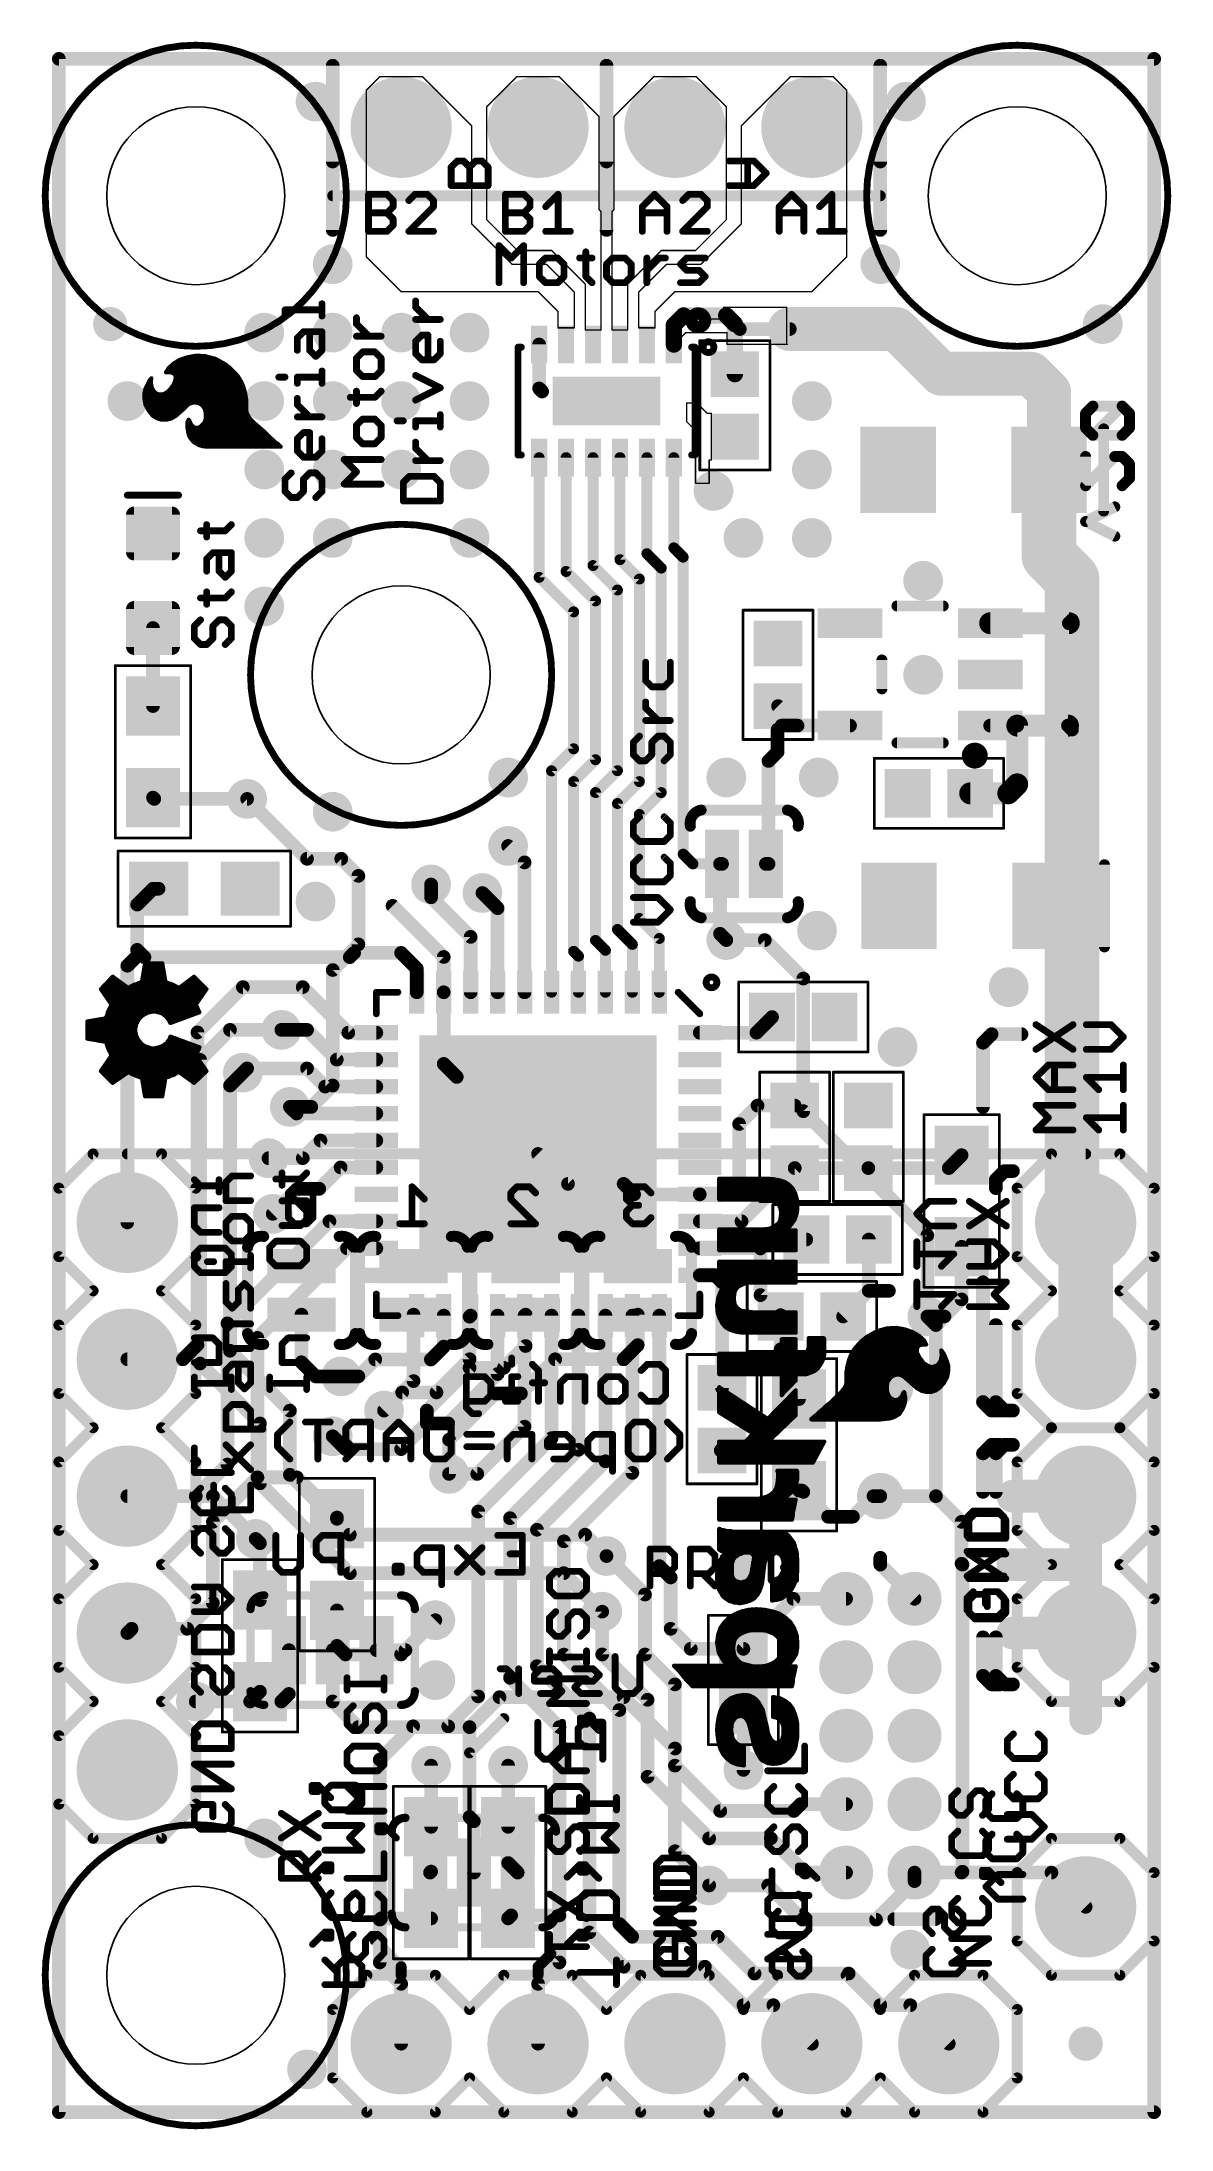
# Model space of a CAD drawing. Extents: x -0.3 to 20.6, y -0.3 to 38.4.
import ezdxf

# ---------------------------------------------------------------- set-up
doc = ezdxf.new("R2010")
doc.units = 0
for name, color, linetype in [('1', 12, 'CONTINUOUS'), ('16', 132, 'CONTINUOUS'), ('17', 110, 'CONTINUOUS'), ('18', 110, 'CONTINUOUS'), ('20', 53, 'CONTINUOUS'), ('21', 41, 'CONTINUOUS'), ('22', 40, 'CONTINUOUS'), ('39', 12, 'CONTINUOUS')]:
    doc.layers.add(name, color=color, linetype=linetype)

# ---------------------------------------------------------------- blocks, each defined once
blk = doc.blocks.new('RECT')
blk.add_solid([(-0.5, -0.5), (0.5, -0.5), (-0.5, 0.5), (0.5, 0.5)])
blk = doc.blocks.new('RECT160000X160000R30')
at = {"const_width": 0.15}
blk.add_lwpolyline([(0.425, -0.35), (0.425, 0.35, 0.4142), (0.35, 0.425), (-0.35, 0.425, 0.4142), (-0.425, 0.35), (-0.425, -0.35, 0.4142), (-0.35, -0.425), (0.35, -0.425, 0.4142)], format="xyb", close=True, dxfattribs=at)
blk.add_solid([(-0.3754, -0.3754), (0.3754, -0.3754), (-0.3754, 0.3754), (0.3754, 0.3754)])
blk = doc.blocks.new('PIE')
at = {"const_width": 0.5}
blk.add_lwpolyline([(0, -0.25, 1), (0, 0.25, 1), (0, -0.25)], format="xyb", dxfattribs=at)
blk = doc.blocks.new('ROUNDP')
at = {"const_width": 0.5}
blk.add_lwpolyline([(0, -0.25, 1), (0, 0.25, 1), (0, -0.25)], format="xyb", dxfattribs=at)
blk = doc.blocks.new('ROUNDV')
at = {"const_width": 0.5}
blk.add_lwpolyline([(0, -0.25, 1), (0, 0.25, 1), (0, -0.25)], format="xyb", dxfattribs=at)

msp = doc.modelspace()

# ---------------------------------------------------------------- linework, layer by layer
at = {"layer": '1'}
for points, const_width in [([(0, 38.1), (0, 0)], 0.254), ([(20.32, 38.1), (0, 38.1)], 0.254), ([(20.32, 0), (20.32, 38.1)], 0.254), ([(5.9563, 37.7698), (5.7023, 37.5158)], 0.0254), ([(6.7437, 37.7698), (5.9563, 37.7698)], 0.0254), ([(7.6581, 36.8554), (6.7437, 37.7698)], 0.0254), ([(7.9375, 37.211), (8.4963, 37.7698)], 0.0254), ([(8.4963, 37.7698), (9.2837, 37.7698)], 0.0254), ([(9.2837, 37.7698), (10.0203, 37.0332)], 0.0254), ([(11.0363, 37.7698), (10.2997, 37.0332)], 0.0254), ([(11.8237, 37.7698), (11.0363, 37.7698)], 0.0254), ([(12.3825, 37.211), (11.8237, 37.7698)], 0.0254), ([(12.6619, 36.8554), (13.5763, 37.7698)], 0.0254), ([(13.5763, 37.7698), (14.3637, 37.7698)], 0.0254), ([(14.3637, 37.7698), (14.6177, 37.5158)], 0.0254), ([(5.7023, 37.5158), (5.7023, 34.4297)], 0.0254), ([(7.9375, 35.1155), (7.9375, 37.211)], 0.0254), ([(12.3825, 35.1155), (12.3825, 37.211)], 0.0254), ([(14.6177, 37.5158), (14.6177, 34.4297)], 0.0254), ([(7.6581, 35.0393), (7.6581, 36.8554)], 0.0254), ([(10.0203, 37.0332), (10.0203, 35.306)], 0.0254), ([(10.2997, 37.0332), (10.2997, 35.306)], 0.0254), ([(12.6619, 35.0393), (12.6619, 36.8554)], 0.0254), ([(10.0203, 35.306), (10.0584, 35.2679)], 0.0254), ([(10.0584, 35.2679), (10.0584, 33.0708)], 0.0254), ([(10.2997, 35.306), (10.2616, 35.2679)], 0.0254), ([(10.2616, 35.2679), (10.2616, 33.0708)], 0.0254), ([(8.4074, 34.29), (7.6581, 35.0393)], 0.0254), ([(8.509, 34.544), (7.9375, 35.1155)], 0.0254), ([(11.811, 34.544), (12.3825, 35.1155)], 0.0254), ([(11.9126, 34.29), (12.6619, 35.0393)], 0.0254), ([(9.144, 34.544), (8.509, 34.544)], 0.0254), ([(9.7663, 33.9217), (9.144, 34.544)], 0.0254), ([(10.5537, 33.9217), (11.176, 34.544)], 0.0254), ([(11.176, 34.544), (11.811, 34.544)], 0.0254), ([(5.7023, 34.4297), (6.35, 33.782)], 0.0254), ([(9.0424, 34.29), (8.4074, 34.29)], 0.0254), ([(9.5631, 33.7693), (9.0424, 34.29)], 0.0254), ([(10.7569, 33.7693), (11.2776, 34.29)], 0.0254), ([(11.2776, 34.29), (11.9126, 34.29)], 0.0254), ([(14.6177, 34.4297), (13.97, 33.782)], 0.0254), ([(6.35, 33.782), (8.89, 33.782)], 0.0254), ([(8.89, 33.782), (9.2583, 33.4137)], 0.0254), ([(9.5631, 33.1089), (9.5631, 33.7693)], 0.0254), ([(9.7663, 33.0708), (9.7663, 33.9217)], 0.0254), ([(10.5537, 33.0708), (10.5537, 33.9217)], 0.0254), ([(10.7569, 33.1089), (10.7569, 33.7693)], 0.0254), ([(11.43, 33.782), (11.0617, 33.4137)], 0.0254), ([(13.97, 33.782), (11.43, 33.782)], 0.0254), ([(9.2583, 33.4137), (9.2583, 33.1089)], 0.0254), ([(11.0617, 33.4137), (11.0617, 33.1089)], 0.0254), ([(11.41, 33.1588), (11.5888, 33.3375)], 0.3048), ([(11.5888, 33.3375), (12.3825, 33.3375)], 0.3048), ([(12.3825, 33.3375), (12.5412, 33.1788)], 0.3048), ([(12.3317, 33.4899), (13.5001, 33.4899)], 0.0254), ([(12.3317, 33.274), (12.3317, 33.4899)], 0.0254), ([(12.5412, 33.1788), (12.5412, 32.2506)], 0.3048), ([(15.5385, 33.0867), (13.5604, 33.0867)], 0.8128), ([(13.5001, 33.4899), (13.5001, 32.8168)], 0.0254), ([(16.3671, 32.258), (15.5385, 33.0867)], 0.8128), ([(8.91, 32.8), (8.91, 31.984)], 0.254), ([(9.2583, 33.1089), (9.5631, 33.1089)], 0.0254), ([(10.0584, 33.0708), (9.7663, 33.0708)], 0.0254), ([(10.2616, 33.0708), (10.5537, 33.0708)], 0.0254), ([(11.0617, 33.1089), (10.7569, 33.1089)], 0.0254), ([(11.41, 32.8), (11.41, 33.1588)], 0.3048), ([(11.43, 32.9438), (11.43, 33.274)], 0.0254), ([(11.43, 33.274), (12.3317, 33.274)], 0.0254), ([(11.557, 32.9438), (11.43, 32.9438)], 0.0254), ([(11.6332, 33.02), (11.557, 32.9438)], 0.0254), ([(12.3952, 33.02), (11.6332, 33.02)], 0.0254), ([(12.3952, 32.8041), (12.3952, 33.02)], 0.0254), ([(12.6333, 33.0867), (12.5412, 33.1788)], 0.254), ([(13.5604, 33.0867), (12.6333, 33.0867)], 0.254), ([(13.5128, 32.8041), (12.3952, 32.8041)], 0.0254), ([(13.5001, 32.8168), (13.5128, 32.8041)], 0.0254), ([(18.034, 32.258), (16.3671, 32.258)], 0.8128), ([(18.3704, 31.9216), (18.034, 32.258)], 0.8128), ([(18.3704, 30.4721), (18.3704, 31.9216)], 0.8128), ([(8.91, 31.984), (8.9662, 31.9278)], 0.254), ([(11.8364, 31.7119), (11.6459, 31.7119)], 0.0254), ([(11.6459, 31.7119), (11.6459, 31.369)], 0.0254), ([(11.6459, 31.369), (11.811, 31.2039)], 0.0254), ([(12.0269, 31.5214), (11.8364, 31.7119)], 0.0254), ([(12.1031, 31.5214), (12.0269, 31.5214)], 0.0254), ([(12.1031, 30.6578), (12.1031, 31.5214)], 0.0254), ([(11.811, 31.2039), (11.811, 30.226)], 0.0254), ([(8.91, 30.7), (8.91, 28.4788)], 0.2032), ([(9.41, 30.7), (9.41, 28.5884)], 0.2032), ([(9.91, 30.7), (9.91, 28.698)], 0.2032), ([(10.41, 30.7), (10.41, 28.8076)], 0.2032), ([(10.91, 30.7), (10.91, 28.9172)], 0.2032), ([(11.41, 30.7), (11.41, 29.0268)], 0.2032), ([(12.065, 30.226), (12.065, 30.6578)], 0.0254), ([(12.065, 30.6578), (12.1031, 30.6578)], 0.0254), ([(18.3704, 30.4721), (18.3704, 28.8736)], 1.016), ([(11.811, 30.226), (12.065, 30.226)], 0.0254), ([(11.41, 29.0268), (11.5824, 28.8544)], 0.2032), ([(18.3704, 28.8736), (18.796, 28.448)], 1.016), ([(9.41, 28.5884), (9.9568, 28.0416)], 0.2032), ([(9.91, 28.698), (10.3632, 28.2448)], 0.2032), ([(10.41, 28.8076), (10.7696, 28.448)], 0.2032), ([(10.91, 28.9172), (11.176, 28.6512)], 0.2032), ([(11.176, 24.4856), (11.176, 28.6512)], 0.2032), ([(11.5824, 28.8544), (11.5824, 23.3426)], 0.2032), ([(18.796, 28.448), (18.796, 27.686)], 1.016), ([(8.91, 28.4788), (9.5504, 27.8384)], 0.2032), ([(10.3632, 24.892), (10.3632, 28.2448)], 0.2032), ([(10.7696, 24.6888), (10.7696, 28.448)], 0.2032), ([(9.5504, 27.8384), (9.5504, 25.2984)], 0.2032), ([(9.9568, 28.0416), (9.9568, 25.0952)], 0.2032), ([(18.796, 27.686), (18.796, 25.654)], 1.016), ([(1.7463, 27.5393), (1.7463, 26.0913)], 0.254), ([(17.2783, 27.6279), (18.7379, 27.6279)], 0.4064), ([(18.7379, 27.6279), (18.796, 27.686)], 0.254), ([(13.705, 25.7279), (13.3429, 26.09)], 0.254), ([(18.796, 25.654), (18.796, 22.225)], 1.016), ([(13.335, 25.654), (13.335, 25.2413)], 0.254), ([(13.4089, 25.7279), (13.335, 25.654)], 0.2032), ([(13.705, 25.7279), (13.4089, 25.7279)], 0.254), ([(14.6781, 25.7279), (13.705, 25.7279)], 0.254), ([(17.2783, 25.7279), (17.78, 25.7279)], 0.254), ([(17.78, 25.7279), (18.7221, 25.7279)], 0.4064), ([(17.78, 24.638), (17.78, 25.7279)], 0.4064), ([(18.7221, 25.7279), (18.796, 25.654)], 0.254), ([(9.5504, 25.2984), (9.14, 24.888)], 0.2032), ([(9.5504, 24.6888), (9.9568, 25.0952)], 0.2032), ([(13.335, 25.2413), (13.1659, 25.0721)], 0.254), ([(13.1659, 25.0721), (13.1659, 23.1616)], 0.254), ([(9.14, 24.888), (9.14, 20.78)], 0.2032), ([(9.5504, 21.5392), (9.5504, 24.6888)], 0.2032), ([(9.9568, 24.4856), (10.3632, 24.892)], 0.2032), ([(10.3632, 24.2824), (10.7696, 24.6888)], 0.2032), ([(17.6133, 24.4713), (17.78, 24.638)], 0.4064), ([(1.7694, 24.3681), (1.7463, 24.3912)], 0.254), ([(3.4925, 24.3681), (1.7694, 24.3681)], 0.254), ([(9.9568, 21.7424), (9.9568, 24.4856)], 0.2032), ([(10.7696, 24.0792), (11.176, 24.4856)], 0.2032), ([(16.9074, 24.4713), (17.6133, 24.4713)], 0.4064), ([(10.3632, 21.9456), (10.3632, 24.2824)], 0.2032), ([(10.7696, 22.1488), (10.7696, 24.0792)], 0.2032), ([(8.64, 23.1894), (8.3344, 23.495)], 0.254), ([(8.64, 20.78), (8.64, 23.1894)], 0.254), ([(11.5824, 23.3426), (11.7634, 23.1616)], 0.2032), ([(11.7634, 23.1616), (12.3032, 23.1616)], 0.2032), ([(12.2659, 21.8654), (12.2659, 23.1616)], 0.254), ([(12.2659, 23.1616), (12.3032, 23.1616)], 0.254), ([(13.1659, 23.1616), (13.1168, 23.1616)], 0.254), ([(6.9056, 22.5425), (6.9056, 22.7806)], 0.254), ([(1.7463, 22.7013), (1.4519, 22.4069)], 0.254), ([(1.4519, 22.4069), (1.4519, 21.5669)], 0.254), ([(1.8488, 22.7013), (1.7463, 22.7013)], 0.254), ([(7.14, 21.435), (6.1913, 22.3838)], 0.254), ([(7.64, 21.8081), (6.9056, 22.5425)], 0.254), ([(8.14, 22.34), (7.8581, 22.6219)], 0.254), ([(8.14, 20.78), (8.14, 22.34)], 0.254), ([(18.3863, 22.3838), (18.6373, 22.3838)], 0.8128), ([(18.6373, 22.3838), (18.796, 22.225)], 0.8128), ([(18.796, 22.225), (18.796, 16.764)], 1.016), ([(11.14, 21.7784), (10.7696, 22.1488)], 0.2032), ([(1.4519, 21.5669), (1.5081, 21.5106)], 0.254), ([(7.64, 20.78), (7.64, 21.8081)], 0.254), ([(10.14, 21.5592), (9.9568, 21.7424)], 0.2032), ([(10.64, 21.6688), (10.3632, 21.9456)], 0.2032), ([(10.64, 20.78), (10.64, 21.6688)], 0.2032), ([(11.14, 20.78), (11.14, 21.7784)], 0.2032), ([(12.2659, 21.8654), (12.3825, 21.7488)], 0.254), ([(1.27, 21.2725), (1.5081, 21.5106)], 0.254), ([(1.27, 16.51), (1.27, 21.2725)], 0.254), ([(1.5875, 21.4313), (1.5081, 21.5106)], 0.254), ([(5.3975, 21.4313), (1.5875, 21.4313)], 0.254), ([(5.4769, 21.5106), (5.3975, 21.4313)], 0.254), ([(6.35, 21.5106), (5.4769, 21.5106)], 0.254), ([(6.64, 21.2206), (6.35, 21.5106)], 0.254), ([(6.64, 20.78), (6.64, 21.2206)], 0.254), ([(7.14, 20.78), (7.14, 21.435)], 0.254), ([(9.64, 21.4496), (9.5504, 21.5392)], 0.2032), ([(9.64, 20.78), (9.64, 21.4496)], 0.2032), ([(10.14, 20.78), (10.14, 21.5592)], 0.2032), ([(3.4131, 20.8756), (2.5718, 20.0343)], 0.254), ([(4.5244, 20.8756), (3.4131, 20.8756)], 0.254), ([(5.37, 20.03), (4.5244, 20.8756)], 0.254), ([(7.14, 20.78), (7.14, 19.4506)], 0.254), ([(2.5718, 20.0343), (2.5718, 14.2399)], 0.254), ([(4.1275, 20.0819), (4.6037, 20.0819)], 0.254), ([(4.6037, 20.0819), (5.1556, 19.53)], 0.254), ([(5.89, 20.03), (5.37, 20.03)], 0.254), ([(11.89, 20.03), (12.9413, 20.03)], 0.254), ([(12.9413, 20.03), (13.2313, 20.32)], 0.254), ([(3.4131, 19.2881), (3.4925, 19.3675)], 0.254), ([(3.4925, 19.3675), (4.6037, 19.3675)], 0.254), ([(4.6037, 19.3675), (4.9413, 19.03)], 0.254), ([(5.89, 19.53), (5.1556, 19.53)], 0.254), ([(7.14, 19.4506), (7.3819, 19.2088)], 0.254), ([(4.9413, 19.03), (5.89, 19.03)], 0.254), ([(4.4094, 18.53), (4.2862, 18.6531)], 0.254), ([(5.89, 18.53), (4.4094, 18.53)], 0.254), ([(12.9625, 18.6775), (12.6206, 18.3356)], 0.254), ([(13.6525, 18.6775), (12.9625, 18.6775)], 0.254), ([(12.6206, 17.1926), (12.6206, 18.3356)], 0.254), ([(4.5244, 17.7006), (3.8894, 17.7006)], 0.254), ([(4.8538, 18.03), (4.5244, 17.7006)], 0.254), ([(5.89, 18.03), (4.8538, 18.03)], 0.254), ([(9.4456, 17.2244), (8.89, 17.78)], 0.254), ([(16.7481, 17.7569), (16.5087, 17.5175)], 0.254), ([(4.83, 17.1331), (5.2269, 17.53)], 0.254), ([(5.89, 17.53), (5.2269, 17.53)], 0.254), ([(12.665, 16.53), (13.6525, 17.5175)], 0.254), ([(15.0178, 17.5175), (13.6525, 17.5175)], 0.254), ([(16.5087, 17.5175), (15.0178, 17.5175)], 0.254), ([(4.4331, 17.1331), (3.9688, 16.6687)], 0.254), ([(4.4331, 17.1331), (4.83, 17.1331)], 0.254), ([(10.4775, 17.2244), (9.4456, 17.2244)], 0.254), ([(10.6719, 17.03), (10.4775, 17.2244)], 0.254), ([(11.89, 17.03), (10.6719, 17.03)], 0.254), ([(11.89, 17.03), (12.458, 17.03)], 0.254), ([(12.458, 17.03), (12.6206, 17.1926)], 0.254), ([(18.796, 16.764), (19.05, 16.51)], 1.016), ([(5.0206, 16.53), (3.1274, 14.6368)], 0.254), ([(5.89, 16.53), (5.0206, 16.53)], 0.254), ([(11.89, 16.53), (12.665, 16.53)], 0.254), ([(19.05, 13.97), (19.05, 16.51)], 1.016), ([(13.0137, 16.03), (13.1763, 16.1925)], 0.254), ([(13.8663, 16.1925), (13.1763, 16.1925)], 0.254), ([(15.0263, 16.1925), (15.0263, 15.24)], 0.254), ([(5.3461, 16.03), (3.683, 14.3669)], 0.254), ([(5.89, 16.03), (5.3461, 16.03)], 0.254), ([(11.89, 16.03), (13.0137, 16.03)], 0.254), ([(13.0175, 16.0263), (13.0137, 16.03)], 0.254), ([(13.0175, 15.1606), (13.0175, 16.0263)], 0.254), ([(16.7481, 16.0569), (16.7481, 15.0813)], 0.254), ([(11.89, 15.53), (12.1719, 15.53)], 0.254), ([(12.1719, 15.53), (12.3031, 15.3988)], 0.254), ([(12.3031, 15.3988), (12.3031, 13.4388)], 0.254), ([(13.39, 14.7881), (13.0175, 15.1606)], 0.254), ([(15.0263, 15.24), (14.55, 14.7637)], 0.254), ([(15.0263, 15.24), (15.3988, 15.24)], 0.254), ([(16.7481, 15.0813), (16.4306, 14.7637)], 0.254), ([(3.1274, 14.6368), (3.1274, 12.0174)], 0.254), ([(7.14, 14.2044), (7.14, 14.78)], 0.254), ([(7.62, 14.76), (7.64, 14.78)], 0.254), ([(7.62, 13.97), (7.62, 14.76)], 0.254), ([(8.14, 13.6963), (8.14, 14.78)], 0.254), ([(8.64, 12.7199), (8.64, 14.78)], 0.254), ([(9.14, 12.5055), (9.14, 14.78)], 0.254), ([(9.64, 12.2911), (9.64, 14.78)], 0.254), ([(10.14, 12.0768), (10.14, 14.78)], 0.254), ([(10.64, 11.8624), (10.64, 14.78)], 0.254), ([(11.14, 14.78), (11.14, 10.1325)], 0.254), ([(13.39, 14.7637), (13.39, 14.7881)], 0.254), ([(13.39, 14.7637), (13.39, 14.1531)], 0.254), ([(16.4306, 14.7637), (16.1131, 14.7637)], 0.254), ([(2.5718, 14.2399), (2.3019, 13.97)], 0.254), ([(3.683, 14.3669), (3.683, 11.7793)], 0.254), ([(2.3019, 13.97), (1.27, 13.97)], 0.254), ([(5.87, 13.9663), (5.5563, 13.6525)], 0.254), ([(5.87, 13.9663), (6.9019, 13.9663)], 0.254), ([(6.9019, 13.9663), (7.14, 14.2044)], 0.254), ([(7.005, 13.355), (7.62, 13.97)], 0.254), ([(13.39, 14.1531), (13.4938, 14.0494)], 0.254), ([(13.4938, 14.0494), (13.5731, 14.0494)], 0.254), ([(13.5731, 14.0494), (13.7319, 13.8906)], 0.254), ([(13.7319, 13.8906), (13.7319, 13.2325)], 0.254), ([(5.5563, 13.6525), (5.2388, 13.6525)], 0.254), ([(8.14, 13.6963), (7.2231, 12.7794)], 0.254), ([(6.37, 13.355), (6.0325, 13.0175)], 0.254), ([(6.37, 13.355), (7.005, 13.355)], 0.254), ([(6.8262, 12.7794), (6.35, 12.3031)], 0.254), ([(7.2231, 12.7794), (6.8262, 12.7794)], 0.254), ([(7.7629, 11.8428), (8.64, 12.7199)], 0.254), ([(5.3181, 12.3031), (5.08, 12.5412)], 0.254), ([(5.3181, 12.3031), (6.35, 12.3031)], 0.254), ([(7.7788, 11.1443), (9.14, 12.5055)], 0.254), ([(8.37, 11.0211), (9.64, 12.2911)], 0.254), ([(12.3031, 12.2788), (12.2788, 12.2788)], 0.254), ([(3.1274, 12.0174), (2.54, 11.43)], 0.254), ([(8.87, 10.8068), (10.14, 12.0768)], 0.254), ([(3.683, 11.7793), (2.8575, 10.9538)], 0.254), ([(4.4133, 11.7793), (3.683, 11.7793)], 0.254), ([(5.1594, 11.0331), (4.4133, 11.7793)], 0.254), ([(7.239, 11.8428), (7.7629, 11.8428)], 0.254), ([(9.37, 10.5924), (10.64, 11.8624)], 0.254), ([(13.8113, 11.5094), (13.4938, 11.1919)], 0.254), ([(13.7319, 11.5325), (13.7881, 11.5325)], 0.254), ([(13.7881, 11.5325), (13.8113, 11.5094)], 0.254), ([(13.8113, 11.5094), (14.2716, 11.049)], 0.254), ([(17.7006, 11.43), (19.05, 11.43)], 0.6096), ([(19.05, 10.16), (19.05, 11.43)], 0.6096), ([(2.54, 11.43), (1.27, 11.43)], 0.254), ([(7.7788, 11.1443), (7.7788, 7.7153)], 0.254), ([(14.732, 11.049), (15.113, 11.43)], 0.254), ([(15.113, 11.43), (15.24, 11.43)], 0.254), ([(2.8575, 10.9538), (2.8575, 9.4456)], 0.254), ([(5.1594, 11.01), (5.1594, 11.0331)], 0.254), ([(8.37, 8.0606), (8.37, 11.0211)], 0.254), ([(8.87, 8.275), (8.87, 10.8068)], 0.254), ([(14.2716, 11.049), (14.732, 11.049)], 0.254), ([(3.7306, 10.5569), (3.6513, 10.6363)], 0.254), ([(3.7306, 9.5019), (3.7306, 10.5569)], 0.254), ([(9.37, 8.4894), (9.37, 10.5924)], 0.254), ([(17.7006, 10.16), (19.05, 10.16)], 0.6096), ([(19.05, 8.89), (19.05, 10.16)], 0.6096), ([(10.16, 10.3187), (10.8744, 9.6044)], 0.254), ([(11.14, 10.1325), (11.3506, 9.9219)], 0.254), ([(15.24, 10.16), (15.24, 10.287)], 0.254), ([(15.875, 9.525), (15.24, 10.16)], 0.254), ([(10.8744, 9.6044), (10.8744, 8.4931)], 0.254), ([(11.3506, 9.9219), (11.3506, 8.9694)], 0.254), ([(2.8575, 9.4456), (2.3813, 8.9694)], 0.254), ([(5.1594, 9.31), (5.1594, 8.6519)], 0.254), ([(10.0806, 9.2869), (10.0806, 8.4931)], 0.254), ([(13.6281, 9.525), (12.7, 8.5969)], 0.254), ([(14.605, 9.525), (13.6281, 9.525)], 0.254), ([(1.3494, 8.9694), (1.27, 8.89)], 0.254), ([(2.3813, 8.9694), (1.3494, 8.9694)], 0.254), ([(6.35, 8.4931), (6.985, 9.1281)], 0.254), ([(11.3506, 8.9694), (11.7231, 8.5969)], 0.254), ([(17.7006, 8.89), (19.05, 8.89)], 0.6096), ([(19.05, 7.5406), (19.05, 8.89)], 0.6096), ([(5.1594, 8.6519), (5.3181, 8.4931)], 0.254), ([(5.3181, 8.4931), (6.35, 8.4931)], 0.254), ([(9.37, 8.4894), (10.3981, 7.4613)], 0.254), ([(10.922, 7.6518), (10.0806, 8.4931)], 0.254), ([(10.8744, 8.4931), (11.43, 7.9375)], 0.254), ([(11.7231, 8.5969), (12.7, 8.5969)], 0.254), ([(9.2869, 7.1438), (8.37, 8.0606)], 0.254), ([(8.87, 8.275), (9.8425, 7.3025)], 0.254), ([(3.5488, 7.62), (2.54, 7.62)], 0.254), ([(3.7306, 7.8019), (3.5488, 7.62)], 0.254), ([(7.2231, 7.1596), (7.7788, 7.7153)], 0.254), ([(10.922, 7.6518), (10.922, 6.223)], 0.254), ([(11.43, 7.9375), (11.43, 6.4294)], 0.254), ([(9.8425, 7.3025), (9.8425, 3.3338)], 0.254), ([(10.3981, 7.4613), (10.3981, 3.4925)], 0.254), ([(12.7, 7.4369), (12.7, 6.35)], 0.254), ([(5.9531, 6.5405), (6.5723, 7.1596)], 0.254), ([(6.5723, 7.1596), (7.2231, 7.1596)], 0.254), ([(9.2869, 3.6513), (9.2869, 7.1438)], 0.254), ([(5.9531, 3.5719), (5.9531, 6.5405)], 0.254), ([(6.9056, 5.295), (6.9056, 6.4294)], 0.254), ([(8.3344, 5.295), (8.3344, 6.4294)], 0.254), ([(10.922, 6.223), (12.065, 5.08)], 0.254), ([(12.2714, 5.588), (11.43, 6.4294)], 0.254), ([(13.7636, 5.715), (13.6366, 5.588)], 0.254), ([(14.605, 5.715), (13.7636, 5.715)], 0.254), ([(13.6366, 5.588), (12.2714, 5.588)], 0.254), ([(12.065, 5.08), (13.208, 5.08)], 0.254), ([(13.843, 4.445), (13.208, 5.08)], 0.254), ([(13.1604, 4.2069), (12.065, 4.2069)], 0.254), ([(13.7954, 3.5719), (13.1604, 4.2069)], 0.254), ([(14.605, 4.445), (13.843, 4.445)], 0.254), ([(15.875, 4.2862), (15.1606, 3.5719)], 0.254), ([(15.875, 4.445), (15.875, 4.2862)], 0.254), ([(5.9763, 3.595), (5.9531, 3.5719)], 0.254), ([(5.9531, 2.7781), (5.9531, 3.5719)], 0.254), ([(6.9056, 3.595), (5.9763, 3.595)], 0.254), ([(8.3344, 3.595), (8.3906, 3.6513)], 0.254), ([(8.3906, 3.6513), (9.2869, 3.6513)], 0.254), ([(9.2869, 2.7781), (9.2869, 3.6513)], 0.254), ([(10.3981, 3.4925), (10.6363, 3.2544)], 0.254), ([(15.1606, 3.5719), (13.7954, 3.5719)], 0.254), ([(9.8425, 3.3338), (10.4775, 2.6987)], 0.254), ([(12.2238, 3.2544), (10.6363, 3.2544)], 0.254), ([(12.9064, 2.5718), (12.2238, 3.2544)], 0.254), ([(6.35, 2.3813), (5.9531, 2.7781)], 0.254), ([(8.89, 2.3813), (9.2869, 2.7781)], 0.254), ([(10.4775, 2.6987), (11.9856, 2.6987)], 0.254), ([(11.9856, 2.6987), (12.7, 1.9844)], 0.254), ([(6.35, 1.27), (6.35, 2.3813)], 0.254), ([(8.89, 1.27), (8.89, 2.3813)], 0.254), ([(14.6526, 2.5718), (12.9064, 2.5718)], 0.254), ([(14.6526, 2.5718), (15.24, 1.9844)], 0.254), ([(12.7, 1.9844), (13.2556, 1.9844)], 0.254), ([(13.2556, 1.9844), (13.97, 1.27)], 0.254), ([(15.24, 1.9844), (15.7956, 1.9844)], 0.254), ([(15.7956, 1.9844), (16.51, 1.27)], 0.254), ([(0, 0), (20.32, 0)], 0.254)]:
    msp.add_lwpolyline(points, dxfattribs=dict(at, const_width=const_width))
for points, const_width in [([(0.0635, 38.1, 1), (-0.0635, 38.1)], 0.127), ([(0, 38.1635, 1), (0, 38.0365)], 0.127), ([(20.3835, 38.1, 1), (20.2565, 38.1)], 0.127), ([(20.32, 38.0365, 1), (20.32, 38.1635)], 0.127), ([(5.9563, 37.7762, 1), (5.9563, 37.7635)], 0.0127), ([(5.9608, 37.7653, 1), (5.9518, 37.7743)], 0.0127), ([(6.7482, 37.7743, 1), (6.7392, 37.7653)], 0.0127), ([(6.7437, 37.7635, 1), (6.7437, 37.7762)], 0.0127), ([(8.4963, 37.7762, 1), (8.4963, 37.7635)], 0.0127), ([(8.5008, 37.7653, 1), (8.4918, 37.7743)], 0.0127), ([(9.2882, 37.7743, 1), (9.2792, 37.7653)], 0.0127), ([(9.2837, 37.7635, 1), (9.2837, 37.7762)], 0.0127), ([(11.0363, 37.7762, 1), (11.0363, 37.7635)], 0.0127), ([(11.0408, 37.7653, 1), (11.0318, 37.7743)], 0.0127), ([(11.8282, 37.7743, 1), (11.8192, 37.7653)], 0.0127), ([(11.8237, 37.7635, 1), (11.8237, 37.7762)], 0.0127), ([(13.5763, 37.7762, 1), (13.5763, 37.7635)], 0.0127), ([(13.5808, 37.7653, 1), (13.5718, 37.7743)], 0.0127), ([(14.3682, 37.7743, 1), (14.3592, 37.7653)], 0.0127), ([(14.3637, 37.7635, 1), (14.3637, 37.7762)], 0.0127), ([(5.7087, 37.5158, 1), (5.6959, 37.5158)], 0.0127), ([(5.6978, 37.5203, 1), (5.7068, 37.5113)], 0.0127), ([(7.9439, 37.211, 1), (7.9311, 37.211)], 0.0127), ([(7.933, 37.2155, 1), (7.942, 37.2065)], 0.0127), ([(12.3888, 37.211, 1), (12.3762, 37.211)], 0.0127), ([(12.378, 37.2065, 1), (12.387, 37.2155)], 0.0127), ([(14.6241, 37.5158, 1), (14.6114, 37.5158)], 0.0127), ([(14.6132, 37.5113, 1), (14.6222, 37.5203)], 0.0127), ([(7.6645, 36.8554, 1), (7.6517, 36.8554)], 0.0127), ([(7.6536, 36.8509, 1), (7.6626, 36.8599)], 0.0127), ([(10.0267, 37.0332, 1), (10.014, 37.0332)], 0.0127), ([(10.0158, 37.0287, 1), (10.0248, 37.0377)], 0.0127), ([(10.2952, 37.0377, 1), (10.3042, 37.0287)], 0.0127), ([(10.306, 37.0332, 1), (10.2934, 37.0332)], 0.0127), ([(12.6574, 36.8599, 1), (12.6664, 36.8509)], 0.0127), ([(12.6683, 36.8554, 1), (12.6556, 36.8554)], 0.0127), ([(10.0248, 35.3105, 1), (10.0158, 35.3015)], 0.0127), ([(10.014, 35.306, 1), (10.0267, 35.306)], 0.0127), ([(10.0648, 35.2679, 1), (10.0521, 35.2679)], 0.0127), ([(10.0539, 35.2634, 1), (10.0629, 35.2724)], 0.0127), ([(10.2571, 35.2724, 1), (10.2661, 35.2634)], 0.0127), ([(10.2679, 35.2679, 1), (10.2553, 35.2679)], 0.0127), ([(10.2934, 35.306, 1), (10.306, 35.306)], 0.0127), ([(10.3042, 35.3015, 1), (10.2952, 35.3105)], 0.0127), ([(7.6517, 35.0393, 1), (7.6645, 35.0393)], 0.0127), ([(7.6626, 35.0438, 1), (7.6536, 35.0348)], 0.0127), ([(7.9311, 35.1155, 1), (7.9439, 35.1155)], 0.0127), ([(7.942, 35.12, 1), (7.933, 35.111)], 0.0127), ([(12.3762, 35.1155, 1), (12.3888, 35.1155)], 0.0127), ([(12.387, 35.111, 1), (12.378, 35.12)], 0.0127), ([(12.6556, 35.0393, 1), (12.6683, 35.0393)], 0.0127), ([(12.6664, 35.0348, 1), (12.6574, 35.0438)], 0.0127), ([(8.509, 34.5504, 1), (8.509, 34.5377)], 0.0127), ([(8.5045, 34.5395, 1), (8.5135, 34.5485)], 0.0127), ([(9.1485, 34.5485, 1), (9.1395, 34.5395)], 0.0127), ([(9.144, 34.5377, 1), (9.144, 34.5504)], 0.0127), ([(11.176, 34.5504, 1), (11.176, 34.5377)], 0.0127), ([(11.1805, 34.5395, 1), (11.1715, 34.5485)], 0.0127), ([(11.8065, 34.5485, 1), (11.8155, 34.5395)], 0.0127), ([(11.811, 34.5377, 1), (11.811, 34.5504)], 0.0127), ([(5.6959, 34.4297, 1), (5.7087, 34.4297)], 0.0127), ([(5.7068, 34.4342, 1), (5.6978, 34.4252)], 0.0127), ([(8.4074, 34.2963, 1), (8.4074, 34.2837)], 0.0127), ([(8.4029, 34.2855, 1), (8.4119, 34.2945)], 0.0127), ([(9.0469, 34.2945, 1), (9.0379, 34.2855)], 0.0127), ([(9.0424, 34.2837, 1), (9.0424, 34.2963)], 0.0127), ([(11.2776, 34.2963, 1), (11.2776, 34.2837)], 0.0127), ([(11.2821, 34.2855, 1), (11.2731, 34.2945)], 0.0127), ([(11.9081, 34.2945, 1), (11.9171, 34.2855)], 0.0127), ([(11.9126, 34.2837, 1), (11.9126, 34.2963)], 0.0127), ([(14.6114, 34.4297, 1), (14.6241, 34.4297)], 0.0127), ([(14.6222, 34.4252, 1), (14.6132, 34.4342)], 0.0127), ([(6.35, 33.7884, 1), (6.35, 33.7757)], 0.0127), ([(6.3455, 33.7775, 1), (6.3545, 33.7865)], 0.0127), ([(8.8945, 33.7865, 1), (8.8855, 33.7775)], 0.0127), ([(8.89, 33.7757, 1), (8.89, 33.7884)], 0.0127), ([(9.5694, 33.7693, 1), (9.5568, 33.7693)], 0.0127), ([(9.5586, 33.7648, 1), (9.5676, 33.7738)], 0.0127), ([(9.7727, 33.9217, 1), (9.76, 33.9217)], 0.0127), ([(9.7618, 33.9172, 1), (9.7708, 33.9262)], 0.0127), ([(10.5492, 33.9262, 1), (10.5582, 33.9172)], 0.0127), ([(10.5601, 33.9217, 1), (10.5474, 33.9217)], 0.0127), ([(10.7524, 33.7738, 1), (10.7614, 33.7648)], 0.0127), ([(10.7632, 33.7693, 1), (10.7506, 33.7693)], 0.0127), ([(11.43, 33.7884, 1), (11.43, 33.7757)], 0.0127), ([(11.4345, 33.7775, 1), (11.4255, 33.7865)], 0.0127), ([(13.9655, 33.7865, 1), (13.9745, 33.7775)], 0.0127), ([(13.97, 33.7757, 1), (13.97, 33.7884)], 0.0127), ([(9.2646, 33.4137, 1), (9.252, 33.4137)], 0.0127), ([(9.2538, 33.4092, 1), (9.2628, 33.4182)], 0.0127), ([(11.0572, 33.4182, 1), (11.0662, 33.4092)], 0.0127), ([(11.068, 33.4137, 1), (11.0554, 33.4137)], 0.0127), ([(11.5888, 33.4137, 1), (11.5888, 33.2613)], 0.1524), ([(11.6426, 33.2836, 1), (11.5349, 33.3914)], 0.1524), ([(12.4364, 33.3914, 1), (12.3286, 33.2836)], 0.1524), ([(12.3825, 33.2613, 1), (12.3825, 33.4137)], 0.1524), ([(12.3381, 33.4899, 1), (12.3254, 33.4899)], 0.0127), ([(12.3317, 33.4962, 1), (12.3317, 33.4836)], 0.0127), ([(12.6174, 33.1788, 1), (12.465, 33.1788)], 0.1524), ([(13.5604, 33.2899, 1), (13.5604, 32.8835)], 0.4064), ([(13.5064, 33.4899, 1), (13.4938, 33.4899)], 0.0127), ([(13.5001, 33.4836, 1), (13.5001, 33.4962)], 0.0127), ([(15.6821, 33.2304, 1), (15.3948, 32.943)], 0.4064), ([(15.5385, 32.8835, 1), (15.5385, 33.2899)], 0.4064), ([(8.9735, 32.8, 1), (8.8465, 32.8)], 0.127), ([(9.2583, 33.1152, 1), (9.2583, 33.1026)], 0.0127), ([(9.252, 33.1089, 1), (9.2646, 33.1089)], 0.0127), ([(9.5568, 33.1089, 1), (9.5694, 33.1089)], 0.0127), ([(9.5631, 33.1026, 1), (9.5631, 33.1152)], 0.0127), ([(9.76, 33.0708, 1), (9.7727, 33.0708)], 0.0127), ([(9.7663, 33.0771, 1), (9.7663, 33.0645)], 0.0127), ([(10.0521, 33.0708, 1), (10.0648, 33.0708)], 0.0127), ([(10.0584, 33.0645, 1), (10.0584, 33.0771)], 0.0127), ([(10.2616, 33.0771, 1), (10.2616, 33.0645)], 0.0127), ([(10.2553, 33.0708, 1), (10.2679, 33.0708)], 0.0127), ([(10.5474, 33.0708, 1), (10.5601, 33.0708)], 0.0127), ([(10.5537, 33.0645, 1), (10.5537, 33.0771)], 0.0127), ([(10.7569, 33.1152, 1), (10.7569, 33.1026)], 0.0127), ([(10.7506, 33.1089, 1), (10.7632, 33.1089)], 0.0127), ([(11.0554, 33.1089, 1), (11.068, 33.1089)], 0.0127), ([(11.0617, 33.1026, 1), (11.0617, 33.1152)], 0.0127), ([(11.4862, 33.1588, 1), (11.3338, 33.1588)], 0.1524), ([(11.3561, 33.2126, 1), (11.4639, 33.1049)], 0.1524), ([(11.43, 32.9502, 1), (11.43, 32.9375)], 0.0127), ([(11.4363, 33.274, 1), (11.4237, 33.274)], 0.0127), ([(11.43, 33.2803, 1), (11.43, 33.2677)], 0.0127), ([(11.4237, 32.9438, 1), (11.4363, 32.9438)], 0.0127), ([(11.5525, 32.9483, 1), (11.5615, 32.9393)], 0.0127), ([(11.557, 32.9375, 1), (11.557, 32.9502)], 0.0127), ([(11.6332, 33.0264, 1), (11.6332, 33.0137)], 0.0127), ([(11.6377, 33.0155, 1), (11.6287, 33.0245)], 0.0127), ([(12.3254, 33.274, 1), (12.3381, 33.274)], 0.0127), ([(12.3317, 33.2677, 1), (12.3317, 33.2803)], 0.0127), ([(12.4016, 33.02, 1), (12.3889, 33.02)], 0.0127), ([(12.3952, 33.0137, 1), (12.3952, 33.0264)], 0.0127), ([(12.4874, 33.1249, 1), (12.5951, 33.2326)], 0.1524), ([(12.5862, 33.2237, 1), (12.4963, 33.1338)], 0.127), ([(12.6333, 33.1502, 1), (12.6333, 33.0232)], 0.127), ([(12.5884, 33.0418, 1), (12.6782, 33.1316)], 0.127), ([(13.5604, 33.0232, 1), (13.5604, 33.1502)], 0.127), ([(11.3338, 32.8, 1), (11.4862, 32.8)], 0.1524), ([(12.3952, 32.8104, 1), (12.3952, 32.7978)], 0.0127), ([(12.3889, 32.8041, 1), (12.4016, 32.8041)], 0.0127), ([(13.5046, 32.8213, 1), (13.4956, 32.8123)], 0.0127), ([(13.4938, 32.8168, 1), (13.5064, 32.8168)], 0.0127), ([(13.5083, 32.7996, 1), (13.5173, 32.8086)], 0.0127), ([(13.5128, 32.7978, 1), (13.5128, 32.8104)], 0.0127), ([(16.3671, 32.4612, 1), (16.3671, 32.0548)], 0.4064), ([(16.2234, 32.1143, 1), (16.5108, 32.4017)], 0.4064), ([(18.1777, 32.4017, 1), (17.8903, 32.1143)], 0.4064), ([(18.034, 32.0548, 1), (18.034, 32.4612)], 0.4064), ([(12.465, 32.2506, 1), (12.6174, 32.2506)], 0.1524), ([(18.5736, 31.9216, 1), (18.1672, 31.9216)], 0.4064), ([(18.2267, 31.7779, 1), (18.5141, 32.0653)], 0.4064), ([(8.9549, 32.0289, 1), (8.8651, 31.9391)], 0.127), ([(8.8465, 31.984, 1), (8.9735, 31.984)], 0.127), ([(8.9213, 31.8829, 1), (9.0111, 31.9727)], 0.127), ([(11.6459, 31.7183, 1), (11.6459, 31.7055)], 0.0127), ([(11.6523, 31.7119, 1), (11.6396, 31.7119)], 0.0127), ([(11.6504, 31.3735, 1), (11.6414, 31.3645)], 0.0127), ([(11.6396, 31.369, 1), (11.6523, 31.369)], 0.0127), ([(11.8409, 31.7164, 1), (11.8319, 31.7074)], 0.0127), ([(11.8364, 31.7055, 1), (11.8364, 31.7183)], 0.0127), ([(12.0269, 31.5278, 1), (12.0269, 31.515)], 0.0127), ([(12.0224, 31.5169, 1), (12.0314, 31.5259)], 0.0127), ([(12.1095, 31.5214, 1), (12.0968, 31.5214)], 0.0127), ([(12.1031, 31.515, 1), (12.1031, 31.5278)], 0.0127), ([(11.8173, 31.2039, 1), (11.8047, 31.2039)], 0.0127), ([(11.8065, 31.1994, 1), (11.8155, 31.2084)], 0.0127), ([(8.9608, 30.7, 1), (8.8592, 30.7)], 0.1016), ([(9.4608, 30.7, 1), (9.3592, 30.7)], 0.1016), ([(9.9608, 30.7, 1), (9.8592, 30.7)], 0.1016), ([(10.4608, 30.7, 1), (10.3592, 30.7)], 0.1016), ([(10.9608, 30.7, 1), (10.8592, 30.7)], 0.1016), ([(11.4608, 30.7, 1), (11.3592, 30.7)], 0.1016), ([(12.065, 30.6642, 1), (12.065, 30.6515)], 0.0127), ([(12.0714, 30.6578, 1), (12.0587, 30.6578)], 0.0127), ([(12.0968, 30.6578, 1), (12.1095, 30.6578)], 0.0127), ([(12.1031, 30.6515, 1), (12.1031, 30.6642)], 0.0127), ([(18.6244, 30.4721, 1), (18.1164, 30.4721)], 0.508), ([(18.1672, 30.4721, 1), (18.5736, 30.4721)], 0.4064), ([(11.811, 30.2324, 1), (11.811, 30.2197)], 0.0127), ([(11.8047, 30.226, 1), (11.8173, 30.226)], 0.0127), ([(12.0587, 30.226, 1), (12.0714, 30.226)], 0.0127), ([(12.065, 30.2197, 1), (12.065, 30.2324)], 0.0127), ([(11.4459, 29.0627, 1), (11.3741, 28.9909)], 0.1016), ([(11.3592, 29.0268, 1), (11.4608, 29.0268)], 0.1016), ([(18.55, 29.0532, 1), (18.1908, 28.694)], 0.508), ([(18.1164, 28.8736, 1), (18.6244, 28.8736)], 0.508), ([(9.4459, 28.6243, 1), (9.3741, 28.5525)], 0.1016), ([(9.9459, 28.7339, 1), (9.8741, 28.6621)], 0.1016), ([(9.8592, 28.698, 1), (9.9608, 28.698)], 0.1016), ([(10.4459, 28.8435, 1), (10.3741, 28.7717)], 0.1016), ([(10.3592, 28.8076, 1), (10.4608, 28.8076)], 0.1016), ([(10.9459, 28.9531, 1), (10.8741, 28.8813)], 0.1016), ([(10.8592, 28.9172, 1), (10.9608, 28.9172)], 0.1016), ([(11.2268, 28.6512, 1), (11.1252, 28.6512)], 0.1016), ([(11.1401, 28.6153, 1), (11.2119, 28.6871)], 0.1016), ([(11.6332, 28.8544, 1), (11.5316, 28.8544)], 0.1016), ([(11.5465, 28.8185, 1), (11.6183, 28.8903)], 0.1016), ([(19.05, 28.448, 1), (18.542, 28.448)], 0.508), ([(18.6164, 28.2684, 1), (18.9756, 28.6276)], 0.508), ([(8.9459, 28.5147, 1), (8.8741, 28.4429)], 0.1016), ([(8.8592, 28.4788, 1), (8.9608, 28.4788)], 0.1016), ([(9.3592, 28.5884, 1), (9.4608, 28.5884)], 0.1016), ([(10.414, 28.2448, 1), (10.3124, 28.2448)], 0.1016), ([(10.3273, 28.2089, 1), (10.3991, 28.2807)], 0.1016), ([(10.8204, 28.448, 1), (10.7188, 28.448)], 0.1016), ([(10.7337, 28.4121, 1), (10.8055, 28.4839)], 0.1016), ([(9.6012, 27.8384, 1), (9.4996, 27.8384)], 0.1016), ([(9.5145, 27.8025, 1), (9.5863, 27.8743)], 0.1016), ([(10.0076, 28.0416, 1), (9.906, 28.0416)], 0.1016), ([(9.9209, 28.0057, 1), (9.9927, 28.0775)], 0.1016), ([(19.05, 27.686, 1), (18.542, 27.686)], 0.508), ([(18.542, 27.686, 1), (19.05, 27.686)], 0.508), ([(1.8098, 27.5393, 1), (1.6827, 27.5393)], 0.127), ([(17.2783, 27.7295, 1), (17.2783, 27.5263)], 0.2032), ([(18.693, 27.6728, 1), (18.7828, 27.583)], 0.127), ([(18.7379, 27.5263, 1), (18.7379, 27.7295)], 0.2032), ([(18.8409, 27.6411, 1), (18.7511, 27.7309)], 0.127), ([(1.6827, 26.0913, 1), (1.8098, 26.0913)], 0.127), ([(13.3878, 26.1349, 1), (13.298, 26.0451)], 0.127), ([(19.05, 25.654, 1), (18.542, 25.654)], 0.508), ([(13.3985, 25.654, 1), (13.2715, 25.654)], 0.127), ([(13.2991, 25.6899, 1), (13.3709, 25.6181)], 0.1016), ([(13.4089, 25.7914, 1), (13.4089, 25.6644)], 0.127), ([(13.4449, 25.692, 1), (13.373, 25.7639)], 0.1016), ([(13.705, 25.7914, 1), (13.705, 25.6644)], 0.127), ([(13.6601, 25.683, 1), (13.7499, 25.7728)], 0.127), ([(13.705, 25.6644, 1), (13.705, 25.7914)], 0.127), ([(14.6781, 25.6644, 1), (14.6781, 25.7914)], 0.127), ([(17.2783, 25.7914, 1), (17.2783, 25.6644)], 0.127), ([(17.78, 25.8295, 1), (17.78, 25.6263)], 0.2032), ([(17.8816, 25.7279, 1), (17.6784, 25.7279)], 0.2032), ([(17.78, 25.6644, 1), (17.78, 25.7914)], 0.127), ([(18.542, 25.654, 1), (19.05, 25.654)], 0.508), ([(18.767, 25.7728, 1), (18.6772, 25.683)], 0.127), ([(18.7221, 25.6263, 1), (18.7221, 25.8295)], 0.2032), ([(18.7511, 25.6091, 1), (18.8409, 25.6989)], 0.127), ([(9.4996, 25.2984, 1), (9.6012, 25.2984)], 0.1016), ([(9.5863, 25.2625, 1), (9.5145, 25.3343)], 0.1016), ([(9.9927, 25.0593, 1), (9.9209, 25.1311)], 0.1016), ([(13.2294, 25.0721, 1), (13.1024, 25.0721)], 0.127), ([(13.121, 25.117, 1), (13.2108, 25.0272)], 0.127), ([(13.2715, 25.2413, 1), (13.3985, 25.2413)], 0.127), ([(13.3799, 25.1963, 1), (13.2901, 25.2862)], 0.127), ([(9.1908, 24.888, 1), (9.0892, 24.888)], 0.1016), ([(9.1041, 24.9239, 1), (9.1759, 24.8521)], 0.1016), ([(9.6012, 24.6888, 1), (9.4996, 24.6888)], 0.1016), ([(9.906, 25.0952, 1), (10.0076, 25.0952)], 0.1016), ([(10.3124, 24.892, 1), (10.414, 24.892)], 0.1016), ([(10.3991, 24.8561, 1), (10.3273, 24.9279)], 0.1016), ([(17.8518, 24.5662, 1), (17.7082, 24.7098)], 0.2032), ([(1.7912, 24.4362, 1), (1.7013, 24.3463)], 0.127), ([(1.7694, 24.4316, 1), (1.7694, 24.3046)], 0.127), ([(1.7245, 24.3232, 1), (1.8143, 24.413)], 0.127), ([(3.4925, 24.3046, 1), (3.4925, 24.4316)], 0.127), ([(9.5145, 24.7247, 1), (9.5863, 24.6529)], 0.1016), ([(10.0076, 24.4856, 1), (9.906, 24.4856)], 0.1016), ([(9.9209, 24.5215, 1), (9.9927, 24.4497)], 0.1016), ([(10.7188, 24.6888, 1), (10.8204, 24.6888)], 0.1016), ([(10.8055, 24.6529, 1), (10.7337, 24.7247)], 0.1016), ([(11.1252, 24.4856, 1), (11.2268, 24.4856)], 0.1016), ([(11.2119, 24.4497, 1), (11.1401, 24.5215)], 0.1016), ([(16.9074, 24.5729, 1), (16.9074, 24.3697)], 0.2032), ([(17.5415, 24.5432, 1), (17.6852, 24.3995)], 0.2032), ([(17.6133, 24.3697, 1), (17.6133, 24.5729)], 0.2032), ([(17.6784, 24.638, 1), (17.8816, 24.638)], 0.2032), ([(10.414, 24.2824, 1), (10.3124, 24.2824)], 0.1016), ([(10.3273, 24.3183, 1), (10.3991, 24.2465)], 0.1016), ([(10.8204, 24.0792, 1), (10.7188, 24.0792)], 0.1016), ([(10.7337, 24.1151, 1), (10.8055, 24.0433)], 0.1016), ([(8.3793, 23.5399, 1), (8.2895, 23.4501)], 0.127), ([(8.7035, 23.1894, 1), (8.5765, 23.1894)], 0.127), ([(8.5951, 23.1445, 1), (8.6849, 23.2343)], 0.127), ([(11.6183, 23.3785, 1), (11.5465, 23.3067)], 0.1016), ([(11.5316, 23.3426, 1), (11.6332, 23.3426)], 0.1016), ([(11.7634, 23.2124, 1), (11.7634, 23.1108)], 0.1016), ([(11.7275, 23.1257, 1), (11.7993, 23.1975)], 0.1016), ([(12.3294, 23.1616, 1), (12.2024, 23.1616)], 0.127), ([(12.2659, 23.2251, 1), (12.2659, 23.0981)], 0.127), ([(12.3032, 23.0981, 1), (12.3032, 23.2251)], 0.127), ([(12.3032, 23.1108, 1), (12.3032, 23.2124)], 0.1016), ([(13.1168, 23.2251, 1), (13.1168, 23.0981)], 0.127), ([(13.1659, 23.0981, 1), (13.1659, 23.2251)], 0.127), ([(6.9691, 22.7806, 1), (6.8421, 22.7806)], 0.127), ([(13.1024, 23.1616, 1), (13.2294, 23.1616)], 0.127), ([(1.5154, 22.4069, 1), (1.3884, 22.4069)], 0.127), ([(1.407, 22.4518, 1), (1.4968, 22.362)], 0.127), ([(1.7463, 22.7648, 1), (1.7463, 22.6378)], 0.127), ([(1.7912, 22.6563, 1), (1.7013, 22.7462)], 0.127), ([(1.8488, 22.6378, 1), (1.8488, 22.7648)], 0.127), ([(6.2362, 22.4287, 1), (6.1463, 22.3388)], 0.127), ([(6.9505, 22.5874, 1), (6.8607, 22.4976)], 0.127), ([(6.8421, 22.5425, 1), (6.9691, 22.5425)], 0.127), ([(7.903, 22.6668, 1), (7.8132, 22.577)], 0.127), ([(8.2035, 22.34, 1), (8.0765, 22.34)], 0.127), ([(18.3863, 22.587, 1), (18.3863, 22.1806)], 0.4064), ([(18.7809, 22.5274, 1), (18.4936, 22.2401)], 0.4064), ([(19.05, 22.225, 1), (18.542, 22.225)], 0.508), ([(18.542, 22.225, 1), (19.05, 22.225)], 0.508), ([(18.6373, 22.1806, 1), (18.6373, 22.587)], 0.4064), ([(18.6523, 22.0813, 1), (18.9397, 22.3687)], 0.4064), ([(8.0951, 22.2951, 1), (8.1849, 22.3849)], 0.127), ([(10.8055, 22.1847, 1), (10.7337, 22.1129)], 0.1016), ([(10.7188, 22.1488, 1), (10.8204, 22.1488)], 0.1016), ([(1.4968, 21.6118, 1), (1.407, 21.522)], 0.127), ([(7.7035, 21.8081, 1), (7.5765, 21.8081)], 0.127), ([(7.5951, 21.7632, 1), (7.6849, 21.853)], 0.127), ([(9.9927, 21.7783, 1), (9.9209, 21.7065)], 0.1016), ([(9.906, 21.7424, 1), (10.0076, 21.7424)], 0.1016), ([(10.3991, 21.9815, 1), (10.3273, 21.9097)], 0.1016), ([(10.3124, 21.9456, 1), (10.414, 21.9456)], 0.1016), ([(10.6908, 21.6688, 1), (10.5892, 21.6688)], 0.1016), ([(10.6041, 21.6329, 1), (10.6759, 21.7047)], 0.1016), ([(11.1908, 21.7784, 1), (11.0892, 21.7784)], 0.1016), ([(11.1041, 21.7425, 1), (11.1759, 21.8143)], 0.1016), ([(12.3108, 21.9103, 1), (12.221, 21.8205)], 0.127), ([(12.2024, 21.8654, 1), (12.3294, 21.8654)], 0.127), ([(12.3376, 21.7038, 1), (12.4274, 21.7937)], 0.127), ([(1.3335, 21.2725, 1), (1.2065, 21.2725)], 0.127), ([(1.2251, 21.3174, 1), (1.3149, 21.2276)], 0.127), ([(1.3884, 21.5669, 1), (1.5154, 21.5669)], 0.127), ([(1.553, 21.5555, 1), (1.4632, 21.4657)], 0.127), ([(1.553, 21.4657, 1), (1.4632, 21.5555)], 0.127), ([(1.4632, 21.4657, 1), (1.553, 21.5555)], 0.127), ([(1.5875, 21.4948, 1), (1.5875, 21.3678)], 0.127), ([(1.5426, 21.3863, 1), (1.6324, 21.4762)], 0.127), ([(5.3526, 21.4762, 1), (5.4424, 21.3863)], 0.127), ([(5.3975, 21.3678, 1), (5.3975, 21.4948)], 0.127), ([(5.4769, 21.5741, 1), (5.4769, 21.4471)], 0.127), ([(5.5218, 21.4657, 1), (5.432, 21.5555)], 0.127), ([(6.3949, 21.5555, 1), (6.3051, 21.4657)], 0.127), ([(6.35, 21.4471, 1), (6.35, 21.5741)], 0.127), ([(6.7035, 21.2206, 1), (6.5765, 21.2206)], 0.127), ([(6.5951, 21.1757, 1), (6.6849, 21.2655)], 0.127), ([(7.2035, 21.435, 1), (7.0765, 21.435)], 0.127), ([(7.0951, 21.3901, 1), (7.1849, 21.4799)], 0.127), ([(9.5863, 21.5751, 1), (9.5145, 21.5033)], 0.1016), ([(9.4996, 21.5392, 1), (9.6012, 21.5392)], 0.1016), ([(9.6908, 21.4496, 1), (9.5892, 21.4496)], 0.1016), ([(9.6041, 21.4137, 1), (9.6759, 21.4855)], 0.1016), ([(10.1908, 21.5592, 1), (10.0892, 21.5592)], 0.1016), ([(10.1041, 21.5233, 1), (10.1759, 21.5951)], 0.1016), ([(3.4131, 20.9391, 1), (3.4131, 20.8121)], 0.127), ([(3.458, 20.8307, 1), (3.3682, 20.9205)], 0.127), ([(4.5693, 20.9205, 1), (4.4795, 20.8307)], 0.127), ([(4.5244, 20.8121, 1), (4.5244, 20.9391)], 0.127), ([(6.5765, 20.78, 1), (6.7035, 20.78)], 0.127), ([(7.2035, 20.78, 1), (7.0765, 20.78)], 0.127), ([(7.0765, 20.78, 1), (7.2035, 20.78)], 0.127), ([(7.5765, 20.78, 1), (7.7035, 20.78)], 0.127), ([(8.0765, 20.78, 1), (8.2035, 20.78)], 0.127), ([(8.5765, 20.78, 1), (8.7035, 20.78)], 0.127), ([(9.0892, 20.78, 1), (9.1908, 20.78)], 0.1016), ([(9.5892, 20.78, 1), (9.6908, 20.78)], 0.1016), ([(10.0892, 20.78, 1), (10.1908, 20.78)], 0.1016), ([(10.5892, 20.78, 1), (10.6908, 20.78)], 0.1016), ([(11.0892, 20.78, 1), (11.1908, 20.78)], 0.1016), ([(2.5268, 20.0792, 1), (2.6167, 19.9893)], 0.127), ([(2.6353, 20.0343, 1), (2.5083, 20.0343)], 0.127), ([(4.1275, 20.1454, 1), (4.1275, 20.0184)], 0.127), ([(4.6487, 20.1268, 1), (4.5588, 20.037)], 0.127), ([(4.6037, 20.0184, 1), (4.6037, 20.1454)], 0.127), ([(5.37, 20.0935, 1), (5.37, 19.9665)], 0.127), ([(5.89, 19.9665, 1), (5.89, 20.0935)], 0.127), ([(11.89, 20.0935, 1), (11.89, 19.9665)], 0.127), ([(12.9413, 19.9665, 1), (12.9413, 20.0935)], 0.127), ([(13.2762, 20.2751, 1), (13.1863, 20.3649)], 0.127), ([(5.3251, 19.9851, 1), (5.4149, 20.0749)], 0.127), ([(12.8963, 20.0749, 1), (12.9862, 19.9851)], 0.127), ([(3.3682, 19.333, 1), (3.458, 19.2432)], 0.127), ([(3.4925, 19.431, 1), (3.4925, 19.304)], 0.127), ([(3.5374, 19.3226, 1), (3.4476, 19.4124)], 0.127), ([(4.6487, 19.4124, 1), (4.5588, 19.3226)], 0.127), ([(4.6037, 19.304, 1), (4.6037, 19.431)], 0.127), ([(5.1556, 19.5935, 1), (5.1556, 19.4665)], 0.127), ([(5.1107, 19.4851, 1), (5.2005, 19.5749)], 0.127), ([(5.89, 19.4665, 1), (5.89, 19.5935)], 0.127), ([(7.1849, 19.4955, 1), (7.0951, 19.4057)], 0.127), ([(7.0765, 19.4506, 1), (7.2035, 19.4506)], 0.127), ([(4.9413, 19.0935, 1), (4.9413, 18.9665)], 0.127), ([(4.8963, 18.9851, 1), (4.9862, 19.0749)], 0.127), ([(5.89, 18.9665, 1), (5.89, 19.0935)], 0.127), ([(7.337, 19.1638, 1), (7.4268, 19.2537)], 0.127), ([(4.3312, 18.698, 1), (4.2413, 18.6082)], 0.127), ([(4.4094, 18.5935, 1), (4.4094, 18.4665)], 0.127), ([(4.3645, 18.4851, 1), (4.4543, 18.5749)], 0.127), ([(5.89, 18.4665, 1), (5.89, 18.5935)], 0.127), ([(12.9625, 18.741, 1), (12.9625, 18.614)], 0.127), ([(13.0074, 18.6326, 1), (12.9176, 18.7224)], 0.127), ([(13.6525, 18.614, 1), (13.6525, 18.741)], 0.127), ([(12.6841, 18.3356, 1), (12.5571, 18.3356)], 0.127), ([(12.5757, 18.3805, 1), (12.6655, 18.2907)], 0.127), ([(3.8894, 17.7641, 1), (3.8894, 17.6371)], 0.127), ([(4.5244, 17.6371, 1), (4.5244, 17.7641)], 0.127), ([(4.8538, 18.0935, 1), (4.8538, 17.9665)], 0.127), ([(4.8987, 17.9851, 1), (4.8088, 18.0749)], 0.127), ([(5.89, 17.9665, 1), (5.89, 18.0935)], 0.127), ([(8.9349, 17.8249, 1), (8.8451, 17.7351)], 0.127), ([(16.793, 17.712, 1), (16.7032, 17.8018)], 0.127), ([(4.4795, 17.7455, 1), (4.5693, 17.6557)], 0.127), ([(5.2269, 17.5935, 1), (5.2269, 17.4665)], 0.127), ([(5.2718, 17.4851, 1), (5.182, 17.5749)], 0.127), ([(5.89, 17.4665, 1), (5.89, 17.5935)], 0.127), ([(13.6525, 17.581, 1), (13.6525, 17.454)], 0.127), ([(13.6974, 17.4726, 1), (13.6076, 17.5624)], 0.127), ([(15.0178, 17.581, 1), (15.0178, 17.454)], 0.127), ([(15.0178, 17.454, 1), (15.0178, 17.581)], 0.127), ([(16.4638, 17.5624, 1), (16.5537, 17.4726)], 0.127), ([(16.5087, 17.454, 1), (16.5087, 17.581)], 0.127), ([(4.4331, 17.1966, 1), (4.4331, 17.0696)], 0.127), ([(4.478, 17.0882, 1), (4.3882, 17.178)], 0.127), ([(4.7851, 17.178, 1), (4.8749, 17.0882)], 0.127), ([(4.83, 17.0696, 1), (4.83, 17.1966)], 0.127), ([(9.4456, 17.2879, 1), (9.4456, 17.1609)], 0.127), ([(9.4007, 17.1795, 1), (9.4905, 17.2693)], 0.127), ([(10.5224, 17.2693, 1), (10.4326, 17.1795)], 0.127), ([(10.4775, 17.1609, 1), (10.4775, 17.2879)], 0.127), ([(10.6719, 17.0935, 1), (10.6719, 16.9665)], 0.127), ([(10.627, 16.9851, 1), (10.7168, 17.0749)], 0.127), ([(11.89, 17.0935, 1), (11.89, 16.9665)], 0.127), ([(11.89, 16.9665, 1), (11.89, 17.0935)], 0.127), ([(12.4131, 17.0749, 1), (12.5029, 16.9851)], 0.127), ([(12.458, 16.9665, 1), (12.458, 17.0935)], 0.127), ([(12.5571, 17.1926, 1), (12.6841, 17.1926)], 0.127), ([(12.6655, 17.1477, 1), (12.5757, 17.2375)], 0.127), ([(18.9756, 16.9436, 1), (18.6164, 16.5844)], 0.508), ([(3.9238, 16.7137, 1), (4.0137, 16.6238)], 0.127), ([(5.0206, 16.5935, 1), (5.0206, 16.4665)], 0.127), ([(5.0655, 16.4851, 1), (4.9757, 16.5749)], 0.127), ([(5.89, 16.4665, 1), (5.89, 16.5935)], 0.127), ([(11.89, 16.5935, 1), (11.89, 16.4665)], 0.127), ([(12.665, 16.4665, 1), (12.665, 16.5935)], 0.127), ([(18.542, 16.764, 1), (19.05, 16.764)], 0.508), ([(19.304, 16.51, 1), (18.796, 16.51)], 0.508), ([(18.8704, 16.3304, 1), (19.2296, 16.6896)], 0.508), ([(1.2065, 16.51, 1), (1.3335, 16.51)], 0.127), ([(12.6201, 16.5749, 1), (12.7099, 16.4851)], 0.127), ([(13.1763, 16.256, 1), (13.1763, 16.129)], 0.127), ([(13.2212, 16.1476, 1), (13.1313, 16.2374)], 0.127), ([(13.8663, 16.129, 1), (13.8663, 16.256)], 0.127), ([(15.0898, 16.1925, 1), (14.9628, 16.1925)], 0.127), ([(5.3461, 16.0935, 1), (5.3461, 15.9665)], 0.127), ([(5.391, 15.9851, 1), (5.3012, 16.0749)], 0.127), ([(5.89, 15.9665, 1), (5.89, 16.0935)], 0.127), ([(11.89, 16.0935, 1), (11.89, 15.9665)], 0.127), ([(13.0587, 16.0749, 1), (12.9688, 15.9851)], 0.127), ([(12.9688, 16.0749, 1), (13.0587, 15.9851)], 0.127), ([(13.081, 16.0263, 1), (12.954, 16.0263)], 0.127), ([(12.9726, 15.9813, 1), (13.0624, 16.0712)], 0.127), ([(13.0137, 15.9665, 1), (13.0137, 16.0935)], 0.127), ([(16.8116, 16.0569, 1), (16.6846, 16.0569)], 0.127), ([(11.89, 15.5935, 1), (11.89, 15.4665)], 0.127), ([(12.2168, 15.5749, 1), (12.127, 15.4851)], 0.127), ([(12.1719, 15.4665, 1), (12.1719, 15.5935)], 0.127), ([(12.3666, 15.3988, 1), (12.2396, 15.3988)], 0.127), ([(12.2582, 15.3538, 1), (12.348, 15.4437)], 0.127), ([(13.0624, 15.2055, 1), (12.9726, 15.1157)], 0.127), ([(12.954, 15.1606, 1), (13.081, 15.1606)], 0.127), ([(15.0263, 15.3035, 1), (15.0263, 15.1765)], 0.127), ([(14.9628, 15.24, 1), (15.0898, 15.24)], 0.127), ([(15.0712, 15.1951, 1), (14.9813, 15.2849)], 0.127), ([(15.3988, 15.1765, 1), (15.3988, 15.3035)], 0.127), ([(16.6846, 15.0813, 1), (16.8116, 15.0813)], 0.127), ([(16.793, 15.0363, 1), (16.7032, 15.1262)], 0.127), ([(3.1909, 14.6368, 1), (3.0639, 14.6368)], 0.127), ([(3.0825, 14.6817, 1), (3.1723, 14.5918)], 0.127), ([(7.2035, 14.78, 1), (7.0765, 14.78)], 0.127), ([(7.6835, 14.76, 1), (7.5565, 14.76)], 0.127), ([(7.5751, 14.8049, 1), (7.6649, 14.7151)], 0.127), ([(7.6849, 14.7351, 1), (7.5951, 14.8249)], 0.127), ([(8.2035, 14.78, 1), (8.0765, 14.78)], 0.127), ([(8.7035, 14.78, 1), (8.5765, 14.78)], 0.127), ([(9.2035, 14.78, 1), (9.0765, 14.78)], 0.127), ([(9.7035, 14.78, 1), (9.5765, 14.78)], 0.127), ([(10.2035, 14.78, 1), (10.0765, 14.78)], 0.127), ([(10.7035, 14.78, 1), (10.5765, 14.78)], 0.127), ([(11.2035, 14.78, 1), (11.0765, 14.78)], 0.127), ([(13.4535, 14.7881, 1), (13.3265, 14.7881)], 0.127), ([(13.4535, 14.7637, 1), (13.3265, 14.7637)], 0.127), ([(13.3265, 14.7637, 1), (13.4535, 14.7637)], 0.127), ([(13.3451, 14.7432, 1), (13.4349, 14.833)], 0.127), ([(14.5051, 14.8087, 1), (14.5949, 14.7188)], 0.127), ([(16.1131, 14.8272, 1), (16.1131, 14.7003)], 0.127), ([(16.3857, 14.8087, 1), (16.4755, 14.7188)], 0.127), ([(16.4306, 14.7003, 1), (16.4306, 14.8272)], 0.127), ([(2.6167, 14.195, 1), (2.5268, 14.2848)], 0.127), ([(3.7465, 14.3669, 1), (3.6195, 14.3669)], 0.127), ([(3.6381, 14.4118, 1), (3.7279, 14.322)], 0.127), ([(1.27, 14.0335, 1), (1.27, 13.9065)], 0.127), ([(2.257, 14.0149, 1), (2.3468, 13.9251)], 0.127), ([(2.3019, 13.9065, 1), (2.3019, 14.0335)], 0.127), ([(2.5083, 14.2399, 1), (2.6353, 14.2399)], 0.127), ([(5.87, 14.0297, 1), (5.87, 13.9028)], 0.127), ([(5.9149, 13.9213, 1), (5.8251, 14.0112)], 0.127), ([(6.857, 14.0112, 1), (6.9468, 13.9213)], 0.127), ([(6.9019, 13.9028, 1), (6.9019, 14.0297)], 0.127), ([(7.0765, 14.2044, 1), (7.2035, 14.2044)], 0.127), ([(7.1849, 14.1595, 1), (7.0951, 14.2493)], 0.127), ([(7.5565, 13.97, 1), (7.6835, 13.97)], 0.127), ([(7.6649, 13.9251, 1), (7.5751, 14.0149)], 0.127), ([(13.4349, 14.198, 1), (13.3451, 14.1082)], 0.127), ([(13.3265, 14.1531, 1), (13.4535, 14.1531)], 0.127), ([(13.4938, 14.1129, 1), (13.4938, 13.9859)], 0.127), ([(13.4488, 14.0045, 1), (13.5387, 14.0943)], 0.127), ([(13.618, 14.0943, 1), (13.5282, 14.0045)], 0.127), ([(13.5731, 13.9859, 1), (13.5731, 14.1129)], 0.127), ([(13.7954, 13.8906, 1), (13.6684, 13.8906)], 0.127), ([(13.687, 13.8457, 1), (13.7768, 13.9355)], 0.127), ([(18.796, 13.97, 1), (19.304, 13.97)], 0.508), ([(5.2388, 13.716, 1), (5.2388, 13.589)], 0.127), ([(5.5113, 13.6974, 1), (5.6012, 13.6076)], 0.127), ([(5.5563, 13.589, 1), (5.5563, 13.716)], 0.127), ([(8.0765, 13.6963, 1), (8.2035, 13.6963)], 0.127), ([(8.1849, 13.6513, 1), (8.0951, 13.7412)], 0.127), ([(6.37, 13.4185, 1), (6.37, 13.2915)], 0.127), ([(6.4149, 13.3101, 1), (6.3251, 13.3999)], 0.127), ([(6.9601, 13.3999, 1), (7.0499, 13.3101)], 0.127), ([(7.005, 13.2915, 1), (7.005, 13.4185)], 0.127), ([(12.2396, 13.4388, 1), (12.3666, 13.4388)], 0.127), ([(13.6684, 13.2325, 1), (13.7954, 13.2325)], 0.127), ([(5.9876, 13.0624, 1), (6.0774, 12.9726)], 0.127), ([(6.8262, 12.8429, 1), (6.8262, 12.7159)], 0.127), ([(6.8712, 12.7345, 1), (6.7813, 12.8243)], 0.127), ([(7.1782, 12.8243, 1), (7.268, 12.7345)], 0.127), ([(7.2231, 12.7159, 1), (7.2231, 12.8429)], 0.127), ([(8.5765, 12.7199, 1), (8.7035, 12.7199)], 0.127), ([(8.6849, 12.675, 1), (8.5951, 12.7648)], 0.127), ([(5.1249, 12.5862, 1), (5.0351, 12.4963)], 0.127), ([(5.3181, 12.3666, 1), (5.3181, 12.2396)], 0.127), ([(5.2732, 12.2582, 1), (5.363, 12.348)], 0.127), ([(6.3051, 12.348, 1), (6.3949, 12.2582)], 0.127), ([(6.35, 12.2396, 1), (6.35, 12.3666)], 0.127), ([(9.0765, 12.5055, 1), (9.2035, 12.5055)], 0.127), ([(9.1849, 12.4606, 1), (9.0951, 12.5504)], 0.127), ([(9.6849, 12.2462, 1), (9.5951, 12.336)], 0.127), ([(12.2788, 12.3422, 1), (12.2788, 12.2153)], 0.127), ([(12.3031, 12.2153, 1), (12.3031, 12.3422)], 0.127), ([(3.0639, 12.0174, 1), (3.1909, 12.0174)], 0.127), ([(3.1723, 11.9725, 1), (3.0825, 12.0623)], 0.127), ([(9.5765, 12.2911, 1), (9.7035, 12.2911)], 0.127), ([(10.0765, 12.0768, 1), (10.2035, 12.0768)], 0.127), ([(10.1849, 12.0318, 1), (10.0951, 12.1217)], 0.127), ([(3.683, 11.8428, 1), (3.683, 11.7158)], 0.127), ([(3.6195, 11.7793, 1), (3.7465, 11.7793)], 0.127), ([(3.7279, 11.7343, 1), (3.6381, 11.8242)], 0.127), ([(4.4582, 11.8242, 1), (4.3683, 11.7343)], 0.127), ([(4.4133, 11.7158, 1), (4.4133, 11.8428)], 0.127), ([(7.239, 11.9063, 1), (7.239, 11.7793)], 0.127), ([(7.718, 11.8877, 1), (7.8078, 11.7978)], 0.127), ([(7.7629, 11.7793, 1), (7.7629, 11.9063)], 0.127), ([(10.5765, 11.8624, 1), (10.7035, 11.8624)], 0.127), ([(10.6849, 11.8175, 1), (10.5951, 11.9073)], 0.127), ([(13.7319, 11.596, 1), (13.7319, 11.469)], 0.127), ([(13.833, 11.5774, 1), (13.7432, 11.4876)], 0.127), ([(13.8562, 11.5543, 1), (13.7663, 11.4645)], 0.127), ([(13.8562, 11.4645, 1), (13.7663, 11.5543)], 0.127), ([(13.7881, 11.469, 1), (13.7881, 11.596)], 0.127), ([(17.7006, 11.5824, 1), (17.7006, 11.2776)], 0.3048), ([(19.2024, 11.43, 1), (18.8976, 11.43)], 0.3048), ([(19.05, 11.2776, 1), (19.05, 11.5824)], 0.3048), ([(1.27, 11.4935, 1), (1.27, 11.3665)], 0.127), ([(2.4951, 11.4749, 1), (2.5849, 11.3851)], 0.127), ([(2.54, 11.3665, 1), (2.54, 11.4935)], 0.127), ([(7.7338, 11.1892, 1), (7.8237, 11.0993)], 0.127), ([(7.8423, 11.1443, 1), (7.7153, 11.1443)], 0.127), ([(13.4488, 11.2368, 1), (13.5387, 11.147)], 0.127), ([(13.7663, 11.4645, 1), (13.8562, 11.5543)], 0.127), ([(15.113, 11.4935, 1), (15.113, 11.3665)], 0.127), ([(15.1579, 11.3851, 1), (15.0681, 11.4749)], 0.127), ([(15.24, 11.3665, 1), (15.24, 11.4935)], 0.127), ([(2.921, 10.9538, 1), (2.794, 10.9538)], 0.127), ([(2.8126, 10.9987, 1), (2.9024, 10.9088)], 0.127), ([(5.2229, 11.0331, 1), (5.0959, 11.0331)], 0.127), ([(5.0959, 11.01, 1), (5.2229, 11.01)], 0.127), ([(5.1145, 10.9882, 1), (5.2043, 11.078)], 0.127), ([(8.4335, 11.0211, 1), (8.3065, 11.0211)], 0.127), ([(8.3251, 11.066, 1), (8.4149, 10.9762)], 0.127), ([(8.9335, 10.8068, 1), (8.8065, 10.8068)], 0.127), ([(8.8251, 10.8517, 1), (8.9149, 10.7618)], 0.127), ([(14.2716, 11.1125, 1), (14.2716, 10.9855)], 0.127), ([(14.2267, 11.0041, 1), (14.3165, 11.0939)], 0.127), ([(14.6871, 11.0939, 1), (14.7769, 11.0041)], 0.127), ([(14.732, 10.9855, 1), (14.732, 11.1125)], 0.127), ([(3.6962, 10.6812, 1), (3.6063, 10.5913)], 0.127), ([(3.7941, 10.5569, 1), (3.6671, 10.5569)], 0.127), ([(3.6857, 10.512, 1), (3.7755, 10.6018)], 0.127), ([(9.4335, 10.5924, 1), (9.3065, 10.5924)], 0.127), ([(9.3251, 10.6373, 1), (9.4149, 10.5475)], 0.127), ([(17.7006, 10.3124, 1), (17.7006, 10.0076)], 0.3048), ([(19.2024, 10.16, 1), (18.8976, 10.16)], 0.3048), ([(19.05, 10.0076, 1), (19.05, 10.3124)], 0.3048), ([(10.2049, 10.3637, 1), (10.1151, 10.2738)], 0.127), ([(11.1849, 10.1774, 1), (11.0951, 10.0876)], 0.127), ([(11.0765, 10.1325, 1), (11.2035, 10.1325)], 0.127), ([(15.3035, 10.287, 1), (15.1765, 10.287)], 0.127), ([(15.2849, 10.2049, 1), (15.1951, 10.1151)], 0.127), ([(15.1765, 10.16, 1), (15.3035, 10.16)], 0.127), ([(18.8976, 10.16, 1), (19.2024, 10.16)], 0.3048), ([(10.9379, 9.6044, 1), (10.8109, 9.6044)], 0.127), ([(10.8295, 9.5595, 1), (10.9193, 9.6493)], 0.127), ([(11.4141, 9.9219, 1), (11.2871, 9.9219)], 0.127), ([(11.3057, 9.877, 1), (11.3955, 9.9668)], 0.127), ([(2.794, 9.4456, 1), (2.921, 9.4456)], 0.127), ([(2.9024, 9.4007, 1), (2.8126, 9.4905)], 0.127), ([(3.6671, 9.5019, 1), (3.7941, 9.5019)], 0.127), ([(5.2229, 9.31, 1), (5.0959, 9.31)], 0.127), ([(10.1441, 9.2869, 1), (10.0171, 9.2869)], 0.127), ([(13.6281, 9.5885, 1), (13.6281, 9.4615)], 0.127), ([(13.673, 9.4801, 1), (13.5832, 9.5699)], 0.127), ([(14.605, 9.4615, 1), (14.605, 9.5885)], 0.127), ([(15.8301, 9.4801, 1), (15.9199, 9.5699)], 0.127), ([(1.2251, 8.9349, 1), (1.3149, 8.8451)], 0.127), ([(1.3494, 9.0329, 1), (1.3494, 8.9059)], 0.127), ([(1.3943, 8.9245, 1), (1.3045, 9.0143)], 0.127), ([(2.3363, 9.0143, 1), (2.4262, 8.9245)], 0.127), ([(2.3813, 8.9059, 1), (2.3813, 9.0329)], 0.127), ([(7.0299, 9.0832, 1), (6.9401, 9.173)], 0.127), ([(11.3955, 9.0143, 1), (11.3057, 8.9245)], 0.127), ([(11.2871, 8.9694, 1), (11.4141, 8.9694)], 0.127), ([(17.7006, 9.0424, 1), (17.7006, 8.7376)], 0.3048), ([(19.2024, 8.89, 1), (18.8976, 8.89)], 0.3048), ([(18.8976, 8.89, 1), (19.2024, 8.89)], 0.3048), ([(19.05, 8.7376, 1), (19.05, 9.0424)], 0.3048), ([(5.2043, 8.6968, 1), (5.1145, 8.607)], 0.127), ([(5.0959, 8.6519, 1), (5.2229, 8.6519)], 0.127), ([(5.3181, 8.5566, 1), (5.3181, 8.4296)], 0.127), ([(5.2732, 8.4482, 1), (5.363, 8.538)], 0.127), ([(6.3051, 8.538, 1), (6.3949, 8.4482)], 0.127), ([(6.35, 8.4296, 1), (6.35, 8.5566)], 0.127), ([(9.4149, 8.5343, 1), (9.3251, 8.4445)], 0.127), ([(9.3065, 8.4894, 1), (9.4335, 8.4894)], 0.127), ([(10.1255, 8.538, 1), (10.0357, 8.4482)], 0.127), ([(10.0171, 8.4931, 1), (10.1441, 8.4931)], 0.127), ([(10.9193, 8.538, 1), (10.8295, 8.4482)], 0.127), ([(10.8109, 8.4931, 1), (10.9379, 8.4931)], 0.127), ([(11.7231, 8.6604, 1), (11.7231, 8.5334)], 0.127), ([(11.6782, 8.552, 1), (11.768, 8.6418)], 0.127), ([(12.6551, 8.6418, 1), (12.7449, 8.552)], 0.127), ([(12.7, 8.5334, 1), (12.7, 8.6604)], 0.127), ([(8.4149, 8.1055, 1), (8.3251, 8.0157)], 0.127), ([(8.9149, 8.3199, 1), (8.8251, 8.2301)], 0.127), ([(8.8065, 8.275, 1), (8.9335, 8.275)], 0.127), ([(2.54, 7.6835, 1), (2.54, 7.5565)], 0.127), ([(3.5488, 7.5565, 1), (3.5488, 7.6835)], 0.127), ([(3.7755, 7.757, 1), (3.6857, 7.8468)], 0.127), ([(7.7153, 7.7153, 1), (7.8423, 7.7153)], 0.127), ([(7.8237, 7.6703, 1), (7.7338, 7.7602)], 0.127), ([(8.3065, 8.0606, 1), (8.4335, 8.0606)], 0.127), ([(10.9855, 7.6518, 1), (10.8585, 7.6518)], 0.127), ([(10.8771, 7.6068, 1), (10.9669, 7.6967)], 0.127), ([(11.4935, 7.9375, 1), (11.3665, 7.9375)], 0.127), ([(11.3851, 7.8926, 1), (11.4749, 7.9824)], 0.127), ([(3.5038, 7.6649, 1), (3.5937, 7.5751)], 0.127), ([(9.906, 7.3025, 1), (9.779, 7.3025)], 0.127), ([(9.7976, 7.2576, 1), (9.8874, 7.3474)], 0.127), ([(10.4616, 7.4613, 1), (10.3346, 7.4613)], 0.127), ([(10.3532, 7.4163, 1), (10.443, 7.5062)], 0.127), ([(12.7635, 7.4369, 1), (12.6365, 7.4369)], 0.127), ([(18.8976, 7.5406, 1), (19.2024, 7.5406)], 0.3048), ([(6.5723, 7.2231, 1), (6.5723, 7.0961)], 0.127), ([(6.6172, 7.1147, 1), (6.5273, 7.2045)], 0.127), ([(7.1782, 7.2045, 1), (7.268, 7.1147)], 0.127), ([(7.2231, 7.0961, 1), (7.2231, 7.2231)], 0.127), ([(9.3504, 7.1438, 1), (9.2234, 7.1438)], 0.127), ([(9.242, 7.0988, 1), (9.3318, 7.1887)], 0.127), ([(6.0166, 6.5405, 1), (5.8896, 6.5405)], 0.127), ([(5.9082, 6.5854, 1), (5.998, 6.4956)], 0.127), ([(6.9691, 6.4294, 1), (6.8421, 6.4294)], 0.127), ([(8.3979, 6.4294, 1), (8.2709, 6.4294)], 0.127), ([(10.9669, 6.2679, 1), (10.8771, 6.1781)], 0.127), ([(10.8585, 6.223, 1), (10.9855, 6.223)], 0.127), ([(11.4749, 6.4743, 1), (11.3851, 6.3845)], 0.127), ([(11.3665, 6.4294, 1), (11.4935, 6.4294)], 0.127), ([(12.6365, 6.35, 1), (12.7635, 6.35)], 0.127), ([(13.7636, 5.7785, 1), (13.7636, 5.6515)], 0.127), ([(13.8085, 5.6701, 1), (13.7187, 5.7599)], 0.127), ([(14.605, 5.6515, 1), (14.605, 5.7785)], 0.127), ([(12.2714, 5.6515, 1), (12.2714, 5.5245)], 0.127), ([(12.2265, 5.5431, 1), (12.3163, 5.6329)], 0.127), ([(13.5917, 5.6329, 1), (13.6815, 5.5431)], 0.127), ([(13.6366, 5.5245, 1), (13.6366, 5.6515)], 0.127), ([(6.8421, 5.295, 1), (6.9691, 5.295)], 0.127), ([(8.2709, 5.295, 1), (8.3979, 5.295)], 0.127), ([(12.065, 5.1435, 1), (12.065, 5.0165)], 0.127), ([(12.0201, 5.0351, 1), (12.1099, 5.1249)], 0.127), ([(13.2529, 5.1249, 1), (13.1631, 5.0351)], 0.127), ([(13.208, 5.0165, 1), (13.208, 5.1435)], 0.127), ([(12.065, 4.2704, 1), (12.065, 4.1434)], 0.127), ([(13.2053, 4.2518, 1), (13.1155, 4.162)], 0.127), ([(13.1604, 4.1434, 1), (13.1604, 4.2704)], 0.127), ([(13.843, 4.5085, 1), (13.843, 4.3815)], 0.127), ([(13.7981, 4.4001, 1), (13.8879, 4.4899)], 0.127), ([(14.605, 4.3815, 1), (14.605, 4.5085)], 0.127), ([(15.9385, 4.445, 1), (15.8115, 4.445)], 0.127), ([(15.8115, 4.2862, 1), (15.9385, 4.2862)], 0.127), ([(15.9199, 4.2413, 1), (15.8301, 4.3312)], 0.127), ([(6.0166, 3.5719, 1), (5.8896, 3.5719)], 0.127), ([(5.9082, 3.6168, 1), (5.998, 3.527)], 0.127), ([(5.8896, 3.5719, 1), (6.0166, 3.5719)], 0.127), ([(5.9763, 3.6585, 1), (5.9763, 3.5315)], 0.127), ([(6.0212, 3.5501, 1), (5.9313, 3.6399)], 0.127), ([(6.9056, 3.5315, 1), (6.9056, 3.6585)], 0.127), ([(8.2895, 3.6399, 1), (8.3793, 3.5501)], 0.127), ([(8.3906, 3.7147, 1), (8.3906, 3.5878)], 0.127), ([(8.4355, 3.6063, 1), (8.3457, 3.6962)], 0.127), ([(9.3504, 3.6513, 1), (9.2234, 3.6513)], 0.127), ([(9.2234, 3.6513, 1), (9.3504, 3.6513)], 0.127), ([(9.2869, 3.5878, 1), (9.2869, 3.7147)], 0.127), ([(10.443, 3.5374, 1), (10.3532, 3.4476)], 0.127), ([(10.3346, 3.4925, 1), (10.4616, 3.4925)], 0.127), ([(13.7954, 3.6354, 1), (13.7954, 3.5084)], 0.127), ([(13.7505, 3.527, 1), (13.8403, 3.6168)], 0.127), ([(15.1157, 3.6168, 1), (15.2055, 3.527)], 0.127), ([(15.1606, 3.5084, 1), (15.1606, 3.6354)], 0.127), ([(9.8874, 3.3787, 1), (9.7976, 3.2888)], 0.127), ([(9.779, 3.3338, 1), (9.906, 3.3338)], 0.127), ([(10.6363, 3.3179, 1), (10.6363, 3.1909)], 0.127), ([(10.5913, 3.2095, 1), (10.6812, 3.2993)], 0.127), ([(12.2687, 3.2993, 1), (12.1788, 3.2095)], 0.127), ([(12.2238, 3.1909, 1), (12.2238, 3.3179)], 0.127), ([(5.998, 2.823, 1), (5.9082, 2.7332)], 0.127), ([(5.8896, 2.7781, 1), (6.0166, 2.7781)], 0.127), ([(9.2234, 2.7781, 1), (9.3504, 2.7781)], 0.127), ([(9.3318, 2.7332, 1), (9.242, 2.823)], 0.127), ([(10.4775, 2.7622, 1), (10.4775, 2.6353)], 0.127), ([(10.4326, 2.6538, 1), (10.5224, 2.7437)], 0.127), ([(12.0305, 2.7437, 1), (11.9407, 2.6538)], 0.127), ([(11.9856, 2.6353, 1), (11.9856, 2.7622)], 0.127), ([(6.4135, 2.3813, 1), (6.2865, 2.3813)], 0.127), ([(6.3051, 2.3363, 1), (6.3949, 2.4262)], 0.127), ([(8.9535, 2.3813, 1), (8.8265, 2.3813)], 0.127), ([(8.8451, 2.4262, 1), (8.9349, 2.3363)], 0.127), ([(12.9064, 2.6353, 1), (12.9064, 2.5083)], 0.127), ([(12.8615, 2.5268, 1), (12.9513, 2.6167)], 0.127), ([(14.6975, 2.6167, 1), (14.6077, 2.5268)], 0.127), ([(14.6526, 2.5083, 1), (14.6526, 2.6353)], 0.127), ([(12.7, 2.0479, 1), (12.7, 1.9209)], 0.127), ([(12.6551, 1.9395, 1), (12.7449, 2.0293)], 0.127), ([(13.3005, 2.0293, 1), (13.2107, 1.9395)], 0.127), ([(13.2556, 1.9209, 1), (13.2556, 2.0479)], 0.127), ([(15.24, 2.0479, 1), (15.24, 1.9209)], 0.127), ([(15.1951, 1.9395, 1), (15.2849, 2.0293)], 0.127), ([(15.8405, 2.0293, 1), (15.7507, 1.9395)], 0.127), ([(15.7956, 1.9209, 1), (15.7956, 2.0479)], 0.127), ([(6.2865, 1.27, 1), (6.4135, 1.27)], 0.127), ([(8.8265, 1.27, 1), (8.9535, 1.27)], 0.127), ([(13.9251, 1.2251, 1), (14.0149, 1.3149)], 0.127), ([(16.4651, 1.2251, 1), (16.5549, 1.3149)], 0.127), ([(0, 0.0635, 1), (0, -0.0635)], 0.127), ([(-0.0635, 0, 1), (0.0635, 0)], 0.127), ([(20.2565, 0, 1), (20.3835, 0)], 0.127), ([(20.32, -0.0635, 1), (20.32, 0.0635)], 0.127)]:
    msp.add_lwpolyline(points, format="xyb", dxfattribs=dict(at, const_width=const_width))
at = {"layer": '16'}
for points, const_width in [([(0, 38.1), (0, 0)], 0.254), ([(20.32, 38.1), (0, 38.1)], 0.254), ([(20.32, 0), (20.32, 38.1)], 0.254), ([(19.184, 31.6568), (19.0484, 31.5213)], 0.2032), ([(19.0484, 31.5213), (19.0484, 31.2501)], 0.2032), ([(19.7263, 31.6568), (19.184, 31.6568)], 0.2032), ([(19.184, 31.1145), (19.7263, 31.6568)], 0.2032), ([(19.8619, 31.5213), (19.7263, 31.6568)], 0.2032), ([(19.8619, 31.2501), (19.8619, 31.5213)], 0.2032), ([(19.0484, 31.2501), (19.184, 31.1145)], 0.2032), ([(19.184, 31.1145), (19.7263, 31.1145)], 0.2032), ([(19.7263, 31.1145), (19.8619, 31.2501)], 0.2032), ([(19.0484, 30.7213), (19.0484, 30.179)], 0.2032), ([(19.0484, 30.179), (19.5907, 30.7213)], 0.2032), ([(19.5907, 30.7213), (19.7263, 30.7213)], 0.2032), ([(19.7263, 30.7213), (19.8619, 30.5857)], 0.2032), ([(19.8619, 30.5857), (19.8619, 30.3146)], 0.2032), ([(19.8619, 30.3146), (19.7263, 30.179)], 0.2032), ([(19.0484, 29.5146), (19.5907, 29.7858)], 0.2032), ([(19.5907, 29.2435), (19.0484, 29.5146)], 0.2032), ([(3.4925, 24.3681), (4.6037, 23.2569)], 0.254), ([(4.6037, 23.2569), (5.2388, 23.2569)], 0.254), ([(5.2388, 23.2569), (5.5563, 22.9394)], 0.254), ([(5.5563, 22.9394), (5.5563, 21.6694)], 0.254), ([(5.5563, 21.6694), (5.08, 21.1931)], 0.254), ([(12.3825, 21.7488), (13.0969, 21.7488)], 0.254), ([(13.0969, 21.7488), (13.8113, 21.0344)], 0.254), ([(5.08, 21.1931), (5.08, 19.05)], 0.254), ([(13.8113, 21.0344), (13.8113, 18.5738)], 0.254), ([(3.175, 20.0819), (2.6194, 19.5263)], 0.254), ([(4.1275, 20.0819), (3.175, 20.0819)], 0.254), ([(2.6194, 19.5263), (2.6194, 13.8906)], 0.254), ([(3.175, 19.05), (3.4131, 19.2881)], 0.254), ([(3.175, 19.05), (3.175, 14.1288)], 0.254), ([(4.6831, 18.6531), (5.08, 19.05)], 0.254), ([(4.2862, 18.6531), (4.6831, 18.6531)], 0.254), ([(13.8113, 18.5738), (16.1131, 16.2719)], 0.254), ([(19.05, 13.97), (19.05, 16.51)], 1.016), ([(16.1131, 16.2719), (16.1131, 14.7637)], 0.254), ([(4.5006, 13.9144), (4.5006, 14.7979)], 0.254), ([(6.5802, 13.5652), (6.5802, 14.7979)], 0.254), ([(8.6598, 14.2161), (8.6598, 14.7979)], 0.254), ([(10.7394, 14.2319), (10.7394, 14.7979)], 0.254), ([(16.2719, 14.605), (16.1131, 14.7637)], 0.254), ([(16.2719, 11.43), (16.2719, 14.605)], 0.254), ([(8.255, 13.8113), (8.6598, 14.2161)], 0.254), ([(10.4775, 13.97), (10.7394, 14.2319)], 0.254), ([(2.6194, 13.8906), (3.7306, 12.7794)], 0.254), ([(3.175, 14.1288), (4.2862, 13.0175)], 0.254), ([(4.7625, 13.6525), (4.5006, 13.9144)], 0.254), ([(8.5725, 13.335), (9.2075, 13.97)], 0.254), ([(9.2075, 13.97), (10.4775, 13.97)], 0.254), ([(5.2388, 13.6525), (4.7625, 13.6525)], 0.254), ([(6.0325, 13.0175), (6.5802, 13.5652)], 0.254), ([(6.8262, 13.0175), (7.62, 13.8113)], 0.254), ([(7.62, 13.8113), (8.255, 13.8113)], 0.254), ([(7.239, 12.4778), (8.0962, 13.335)], 0.254), ([(8.0962, 13.335), (8.5725, 13.335)], 0.254), ([(3.7306, 12.7794), (3.7306, 11.6681)], 0.254), ([(4.2862, 13.0175), (4.2862, 11.8269)], 0.254), ([(6.35, 12.3031), (6.8262, 12.7794)], 0.254), ([(6.8262, 12.7794), (6.8262, 13.0175)], 0.254), ([(5.08, 12.5412), (5.3181, 12.3031)], 0.254), ([(5.3181, 12.3031), (6.35, 12.3031)], 0.254), ([(7.239, 11.8428), (7.239, 12.4778)], 0.254), ([(3.7306, 11.6681), (5.3975, 10.0013)], 0.254), ([(4.2862, 11.8269), (5.3975, 10.7156)], 0.254), ([(19.05, 11.43), (17.7006, 11.43)], 0.6096), ([(19.05, 11.43), (19.05, 10.16)], 0.6096), ([(2.8575, 11.43), (1.27, 11.43)], 0.254), ([(3.6513, 10.6363), (2.8575, 11.43)], 0.254), ([(15.24, 11.43), (16.2719, 11.43)], 0.254), ([(16.2719, 11.43), (16.7481, 10.9538)], 0.254), ([(16.7481, 10.9538), (16.7481, 10.1759)], 0.254), ([(5.3975, 10.7156), (9.7631, 10.7156)], 0.254), ([(9.7631, 10.7156), (10.16, 10.3187)], 0.254), ([(19.05, 10.16), (17.7006, 10.16)], 0.6096), ([(19.05, 10.16), (19.05, 8.89)], 0.6096), ([(5.3975, 10.0013), (9.3663, 10.0013)], 0.254), ([(9.3663, 10.0013), (10.0806, 9.2869)], 0.254), ([(15.24, 10.16), (15.24, 10.287)], 0.254), ([(15.875, 9.525), (15.24, 10.16)], 0.254), ([(16.7481, 10.1759), (16.764, 10.16)], 0.254), ([(16.764, 4.4609), (16.764, 10.16)], 0.254), ([(6.985, 9.1281), (6.4294, 8.5725)], 0.254), ([(19.05, 8.89), (17.78, 8.89)], 0.6096), ([(19.05, 8.89), (19.05, 7.3025)], 0.6096), ([(4.2672, 7.7597), (4.2672, 8.5725)], 0.254), ([(5.08, 7.62), (5.08, 8.5725)], 0.254), ([(6.4294, 8.5725), (5.8928, 8.5725)], 0.254), ([(2.54, 7.62), (4.1275, 7.62)], 0.254), ([(4.1275, 7.62), (4.2672, 7.7597)], 0.254), ([(5.5563, 7.1438), (5.08, 7.62)], 0.254), ([(8.1756, 7.6994), (7.62, 7.1438)], 0.254), ([(10.4775, 7.6994), (8.1756, 7.6994)], 0.254), ([(11.43, 6.7469), (10.4775, 7.6994)], 0.254), ([(12.7, 6.35), (12.7, 7.62)], 0.254), ([(7.62, 7.1438), (5.5563, 7.1438)], 0.254), ([(7.62, 7.1438), (7.62, 5.4769)], 0.254), ([(11.43, 6.7469), (11.43, 4.8419)], 0.254), ([(6.9056, 6.4294), (6.9056, 4.4641)], 0.254), ([(8.3344, 6.4294), (8.3344, 4.6228)], 0.254), ([(7.6994, 5.3975), (7.62, 5.4769)], 0.254), ([(7.6994, 4.445), (7.6994, 5.3975)], 0.254), ([(8.3344, 4.6228), (8.5122, 4.445)], 0.254), ([(11.43, 4.8419), (12.065, 4.2069)], 0.254), ([(6.9056, 4.4641), (6.8866, 4.445)], 0.254), ([(15.875, 4.445), (16.7481, 4.445)], 0.254), ([(16.764, 4.4609), (16.7481, 4.445)], 0.254), ([(16.7481, 4.445), (18.415, 4.445)], 0.254), ([(18.415, 4.445), (19.05, 3.81)], 0.254), ([(0, 0), (20.32, 0)], 0.254)]:
    msp.add_lwpolyline(points, dxfattribs=dict(at, const_width=const_width))
for points, const_width in [([(0.0635, 38.1, 1), (-0.0635, 38.1)], 0.127), ([(0, 38.1635, 1), (0, 38.0365)], 0.127), ([(20.3835, 38.1, 1), (20.2565, 38.1)], 0.127), ([(20.32, 38.0365, 1), (20.32, 38.1635)], 0.127), ([(19.0992, 31.5213, 1), (18.9976, 31.5213)], 0.1016), ([(19.0125, 31.5572, 1), (19.0843, 31.4853)], 0.1016), ([(19.184, 31.7076, 1), (19.184, 31.606)], 0.1016), ([(19.2199, 31.6209, 1), (19.1481, 31.6928)], 0.1016), ([(19.7622, 31.6928, 1), (19.6904, 31.6209)], 0.1016), ([(19.7622, 31.6209, 1), (19.6904, 31.6928)], 0.1016), ([(19.7263, 31.606, 1), (19.7263, 31.7076)], 0.1016), ([(19.9127, 31.5213, 1), (19.8111, 31.5213)], 0.1016), ([(19.826, 31.4853, 1), (19.8978, 31.5572)], 0.1016), ([(19.0843, 31.286, 1), (19.0125, 31.2142)], 0.1016), ([(18.9976, 31.2501, 1), (19.0992, 31.2501)], 0.1016), ([(19.184, 31.1653, 1), (19.184, 31.0637)], 0.1016), ([(19.1481, 31.1504, 1), (19.2199, 31.0786)], 0.1016), ([(19.1481, 31.0786, 1), (19.2199, 31.1504)], 0.1016), ([(19.6904, 31.1504, 1), (19.7622, 31.0786)], 0.1016), ([(19.7263, 31.0637, 1), (19.7263, 31.1653)], 0.1016), ([(19.8111, 31.2501, 1), (19.9127, 31.2501)], 0.1016), ([(19.8978, 31.2142, 1), (19.826, 31.286)], 0.1016), ([(19.0992, 30.7213, 1), (18.9976, 30.7213)], 0.1016), ([(19.5907, 30.7721, 1), (19.5907, 30.6705)], 0.1016), ([(19.6267, 30.6854, 1), (19.5548, 30.7572)], 0.1016), ([(19.7622, 30.7572, 1), (19.6904, 30.6854)], 0.1016), ([(19.7263, 30.6705, 1), (19.7263, 30.7721)], 0.1016), ([(19.9127, 30.5857, 1), (19.8111, 30.5857)], 0.1016), ([(19.826, 30.5498, 1), (19.8978, 30.6217)], 0.1016), ([(19.0125, 30.2149, 1), (19.0843, 30.1431)], 0.1016), ([(18.9976, 30.179, 1), (19.0992, 30.179)], 0.1016), ([(19.6904, 30.2149, 1), (19.7622, 30.1431)], 0.1016), ([(19.8111, 30.3146, 1), (19.9127, 30.3146)], 0.1016), ([(19.8978, 30.2787, 1), (19.826, 30.3505)], 0.1016), ([(19.6135, 29.7404, 1), (19.568, 29.8312)], 0.1016), ([(19.0711, 29.5601, 1), (19.0257, 29.4692)], 0.1016), ([(19.0257, 29.5601, 1), (19.0711, 29.4692)], 0.1016), ([(19.568, 29.198, 1), (19.6135, 29.2889)], 0.1016), ([(3.5374, 24.413, 1), (3.4476, 24.3232)], 0.127), ([(4.6037, 23.3204, 1), (4.6037, 23.1934)], 0.127), ([(4.5588, 23.212, 1), (4.6487, 23.3018)], 0.127), ([(5.2837, 23.3018, 1), (5.1938, 23.212)], 0.127), ([(5.2388, 23.1934, 1), (5.2388, 23.3204)], 0.127), ([(5.6198, 22.9394, 1), (5.4928, 22.9394)], 0.127), ([(5.5113, 22.8945, 1), (5.6012, 22.9843)], 0.127), ([(5.4928, 21.6694, 1), (5.6198, 21.6694)], 0.127), ([(5.6012, 21.6245, 1), (5.5113, 21.7143)], 0.127), ([(12.3825, 21.8123, 1), (12.3825, 21.6852)], 0.127), ([(13.1418, 21.7937, 1), (13.052, 21.7038)], 0.127), ([(13.0969, 21.6852, 1), (13.0969, 21.8123)], 0.127), ([(5.1435, 21.1931, 1), (5.0165, 21.1931)], 0.127), ([(5.0351, 21.238, 1), (5.1249, 21.1482)], 0.127), ([(13.8748, 21.0344, 1), (13.7478, 21.0344)], 0.127), ([(13.7663, 20.9895, 1), (13.8562, 21.0793)], 0.127), ([(3.175, 20.1454, 1), (3.175, 20.0184)], 0.127), ([(3.2199, 20.037, 1), (3.1301, 20.1268)], 0.127), ([(4.1275, 20.0184, 1), (4.1275, 20.1454)], 0.127), ([(2.6829, 19.5263, 1), (2.5559, 19.5263)], 0.127), ([(2.5745, 19.5712, 1), (2.6643, 19.4813)], 0.127), ([(3.458, 19.2432, 1), (3.3682, 19.333)], 0.127), ([(3.2385, 19.05, 1), (3.1115, 19.05)], 0.127), ([(3.1301, 19.0949, 1), (3.2199, 19.0051)], 0.127), ([(5.0165, 19.05, 1), (5.1435, 19.05)], 0.127), ([(5.1249, 19.0051, 1), (5.0351, 19.0949)], 0.127), ([(4.2862, 18.7166, 1), (4.2862, 18.5896)], 0.127), ([(4.6382, 18.698, 1), (4.728, 18.6082)], 0.127), ([(4.6831, 18.5896, 1), (4.6831, 18.7166)], 0.127), ([(13.8562, 18.6187, 1), (13.7663, 18.5288)], 0.127), ([(13.7478, 18.5738, 1), (13.8748, 18.5738)], 0.127), ([(19.304, 16.51, 1), (18.796, 16.51)], 0.508), ([(16.1766, 16.2719, 1), (16.0496, 16.2719)], 0.127), ([(16.0682, 16.227, 1), (16.158, 16.3168)], 0.127), ([(4.5641, 14.7979, 1), (4.4371, 14.7979)], 0.127), ([(6.6437, 14.7979, 1), (6.5167, 14.7979)], 0.127), ([(8.7233, 14.7979, 1), (8.5963, 14.7979)], 0.127), ([(10.8029, 14.7979, 1), (10.6759, 14.7979)], 0.127), ([(16.158, 14.8087, 1), (16.0682, 14.7188)], 0.127), ([(16.0496, 14.7637, 1), (16.1766, 14.7637)], 0.127), ([(16.3354, 14.605, 1), (16.2084, 14.605)], 0.127), ([(8.7047, 14.1712, 1), (8.6149, 14.261)], 0.127), ([(10.7843, 14.187, 1), (10.6945, 14.2768)], 0.127), ([(16.227, 14.5601, 1), (16.3168, 14.6499)], 0.127), ([(2.6643, 13.9355, 1), (2.5745, 13.8457)], 0.127), ([(2.5559, 13.8906, 1), (2.6829, 13.8906)], 0.127), ([(3.2199, 14.1737, 1), (3.1301, 14.0838)], 0.127), ([(3.1115, 14.1288, 1), (3.2385, 14.1288)], 0.127), ([(4.5455, 13.9593, 1), (4.4557, 13.8695)], 0.127), ([(4.4371, 13.9144, 1), (4.5641, 13.9144)], 0.127), ([(8.5963, 14.2161, 1), (8.7233, 14.2161)], 0.127), ([(9.2075, 14.0335, 1), (9.2075, 13.9065)], 0.127), ([(9.2524, 13.9251, 1), (9.1626, 14.0149)], 0.127), ([(10.4326, 14.0149, 1), (10.5224, 13.9251)], 0.127), ([(10.4775, 13.9065, 1), (10.4775, 14.0335)], 0.127), ([(10.6759, 14.2319, 1), (10.8029, 14.2319)], 0.127), ([(18.796, 13.97, 1), (19.304, 13.97)], 0.508), ([(4.7625, 13.716, 1), (4.7625, 13.589)], 0.127), ([(4.7176, 13.6076, 1), (4.8074, 13.6974)], 0.127), ([(5.2388, 13.589, 1), (5.2388, 13.716)], 0.127), ([(6.5167, 13.5652, 1), (6.6437, 13.5652)], 0.127), ([(6.6251, 13.5203, 1), (6.5353, 13.6101)], 0.127), ([(7.62, 13.8748, 1), (7.62, 13.7478)], 0.127), ([(7.6649, 13.7663, 1), (7.5751, 13.8562)], 0.127), ([(8.2101, 13.8562, 1), (8.2999, 13.7663)], 0.127), ([(8.255, 13.7478, 1), (8.255, 13.8748)], 0.127), ([(8.0962, 13.3985, 1), (8.0962, 13.2715)], 0.127), ([(8.1412, 13.2901, 1), (8.0513, 13.3799)], 0.127), ([(8.5276, 13.3799, 1), (8.6174, 13.2901)], 0.127), ([(8.5725, 13.2715, 1), (8.5725, 13.3985)], 0.127), ([(3.7941, 12.7794, 1), (3.6671, 12.7794)], 0.127), ([(3.6857, 12.7345, 1), (3.7755, 12.8243)], 0.127), ([(4.3498, 13.0175, 1), (4.2227, 13.0175)], 0.127), ([(4.2413, 12.9726, 1), (4.3312, 13.0624)], 0.127), ([(5.9876, 13.0624, 1), (6.0774, 12.9726)], 0.127), ([(6.8898, 13.0175, 1), (6.7627, 13.0175)], 0.127), ([(6.7813, 13.0624, 1), (6.8712, 12.9726)], 0.127), ([(6.7627, 12.7794, 1), (6.8898, 12.7794)], 0.127), ([(6.8712, 12.7345, 1), (6.7813, 12.8243)], 0.127), ([(5.1249, 12.5862, 1), (5.0351, 12.4963)], 0.127), ([(5.3181, 12.3666, 1), (5.3181, 12.2396)], 0.127), ([(5.2732, 12.2582, 1), (5.363, 12.348)], 0.127), ([(6.3051, 12.348, 1), (6.3949, 12.2582)], 0.127), ([(6.35, 12.2396, 1), (6.35, 12.3666)], 0.127), ([(7.3025, 12.4778, 1), (7.1755, 12.4778)], 0.127), ([(7.1941, 12.5227, 1), (7.2839, 12.4328)], 0.127), ([(3.7755, 11.713, 1), (3.6857, 11.6232)], 0.127), ([(3.6671, 11.6681, 1), (3.7941, 11.6681)], 0.127), ([(4.3312, 11.8718, 1), (4.2413, 11.782)], 0.127), ([(4.2227, 11.8269, 1), (4.3498, 11.8269)], 0.127), ([(7.1755, 11.8428, 1), (7.3025, 11.8428)], 0.127), ([(17.7006, 11.5824, 1), (17.7006, 11.2776)], 0.3048), ([(19.2024, 11.43, 1), (18.8976, 11.43)], 0.3048), ([(19.05, 11.2776, 1), (19.05, 11.5824)], 0.3048), ([(1.27, 11.4935, 1), (1.27, 11.3665)], 0.127), ([(2.9024, 11.4749, 1), (2.8126, 11.3851)], 0.127), ([(2.8575, 11.3665, 1), (2.8575, 11.4935)], 0.127), ([(15.24, 11.4935, 1), (15.24, 11.3665)], 0.127), ([(16.3168, 11.4749, 1), (16.227, 11.3851)], 0.127), ([(16.2084, 11.43, 1), (16.3354, 11.43)], 0.127), ([(16.2719, 11.3665, 1), (16.2719, 11.4935)], 0.127), ([(16.8116, 10.9538, 1), (16.6846, 10.9538)], 0.127), ([(16.7032, 10.9088, 1), (16.793, 10.9987)], 0.127), ([(3.6063, 10.5913, 1), (3.6962, 10.6812)], 0.127), ([(5.3975, 10.7791, 1), (5.3975, 10.6521)], 0.127), ([(5.3526, 10.6707, 1), (5.4424, 10.7605)], 0.127), ([(9.808, 10.7605, 1), (9.7182, 10.6707)], 0.127), ([(9.7631, 10.6521, 1), (9.7631, 10.7791)], 0.127), ([(17.7006, 10.3124, 1), (17.7006, 10.0076)], 0.3048), ([(19.2024, 10.16, 1), (18.8976, 10.16)], 0.3048), ([(19.05, 10.0076, 1), (19.05, 10.3124)], 0.3048), ([(5.3975, 10.0648, 1), (5.3975, 9.9378)], 0.127), ([(5.3526, 9.9563, 1), (5.4424, 10.0462)], 0.127), ([(9.4112, 10.0462, 1), (9.3213, 9.9563)], 0.127), ([(9.3663, 9.9378, 1), (9.3663, 10.0648)], 0.127), ([(10.1151, 10.2738, 1), (10.2049, 10.3637)], 0.127), ([(15.3035, 10.287, 1), (15.1765, 10.287)], 0.127), ([(15.2849, 10.2049, 1), (15.1951, 10.1151)], 0.127), ([(15.1765, 10.16, 1), (15.3035, 10.16)], 0.127), ([(16.793, 10.2208, 1), (16.7032, 10.131)], 0.127), ([(16.6846, 10.1759, 1), (16.8116, 10.1759)], 0.127), ([(16.8275, 10.16, 1), (16.7005, 10.16)], 0.127), ([(16.7191, 10.1151, 1), (16.8089, 10.2049)], 0.127), ([(18.8976, 10.16, 1), (19.2024, 10.16)], 0.3048), ([(10.0357, 9.242, 1), (10.1255, 9.3318)], 0.127), ([(15.8301, 9.4801, 1), (15.9199, 9.5699)], 0.127), ([(7.0299, 9.0832, 1), (6.9401, 9.173)], 0.127), ([(17.78, 9.0424, 1), (17.78, 8.7376)], 0.3048), ([(19.2024, 8.89, 1), (18.8976, 8.89)], 0.3048), ([(18.8976, 8.89, 1), (19.2024, 8.89)], 0.3048), ([(19.05, 8.7376, 1), (19.05, 9.0424)], 0.3048), ([(4.3307, 8.5725, 1), (4.2037, 8.5725)], 0.127), ([(5.1435, 8.5725, 1), (5.0165, 8.5725)], 0.127), ([(5.8928, 8.636, 1), (5.8928, 8.509)], 0.127), ([(6.3845, 8.6174, 1), (6.4743, 8.5276)], 0.127), ([(6.4294, 8.509, 1), (6.4294, 8.636)], 0.127), ([(2.54, 7.6835, 1), (2.54, 7.5565)], 0.127), ([(4.1275, 7.5565, 1), (4.1275, 7.6835)], 0.127), ([(4.2037, 7.7597, 1), (4.3307, 7.7597)], 0.127), ([(4.3121, 7.7148, 1), (4.2223, 7.8046)], 0.127), ([(8.1756, 7.7629, 1), (8.1756, 7.6359)], 0.127), ([(8.2205, 7.6545, 1), (8.1307, 7.7443)], 0.127), ([(10.5224, 7.7443, 1), (10.4326, 7.6545)], 0.127), ([(10.4775, 7.6359, 1), (10.4775, 7.7629)], 0.127), ([(12.7635, 7.62, 1), (12.6365, 7.62)], 0.127), ([(4.0826, 7.6649, 1), (4.1724, 7.5751)], 0.127), ([(5.1249, 7.6649, 1), (5.0351, 7.5751)], 0.127), ([(5.0165, 7.62, 1), (5.1435, 7.62)], 0.127), ([(18.8976, 7.3025, 1), (19.2024, 7.3025)], 0.3048), ([(5.5563, 7.2073, 1), (5.5563, 7.0803)], 0.127), ([(5.5113, 7.0988, 1), (5.6012, 7.1887)], 0.127), ([(7.6835, 7.1438, 1), (7.5565, 7.1438)], 0.127), ([(7.5751, 7.1887, 1), (7.6649, 7.0988)], 0.127), ([(7.62, 7.0803, 1), (7.62, 7.2073)], 0.127), ([(11.4935, 6.7469, 1), (11.3665, 6.7469)], 0.127), ([(11.3851, 6.702, 1), (11.4749, 6.7918)], 0.127), ([(6.9691, 6.4294, 1), (6.8421, 6.4294)], 0.127), ([(8.3979, 6.4294, 1), (8.2709, 6.4294)], 0.127), ([(12.6365, 6.35, 1), (12.7635, 6.35)], 0.127), ([(7.6649, 5.5218, 1), (7.5751, 5.432)], 0.127), ([(7.5565, 5.4769, 1), (7.6835, 5.4769)], 0.127), ([(7.7629, 5.3975, 1), (7.6359, 5.3975)], 0.127), ([(7.6545, 5.3526, 1), (7.7443, 5.4424)], 0.127), ([(8.3793, 4.6677, 1), (8.2895, 4.5779)], 0.127), ([(8.2709, 4.6228, 1), (8.3979, 4.6228)], 0.127), ([(11.4749, 4.8868, 1), (11.3851, 4.797)], 0.127), ([(11.3665, 4.8419, 1), (11.4935, 4.8419)], 0.127), ([(6.8417, 4.4899, 1), (6.9315, 4.4001)], 0.127), ([(6.8421, 4.4641, 1), (6.9691, 4.4641)], 0.127), ([(6.9505, 4.4191, 1), (6.8607, 4.509)], 0.127), ([(7.6359, 4.445, 1), (7.7629, 4.445)], 0.127), ([(8.4673, 4.4001, 1), (8.5571, 4.4899)], 0.127), ([(12.0201, 4.162, 1), (12.1099, 4.2518)], 0.127), ([(15.875, 4.5085, 1), (15.875, 4.3815)], 0.127), ([(16.7481, 4.5085, 1), (16.7481, 4.3815)], 0.127), ([(16.7032, 4.4899, 1), (16.793, 4.4001)], 0.127), ([(16.7005, 4.4609, 1), (16.8275, 4.4609)], 0.127), ([(16.8089, 4.416, 1), (16.7191, 4.5058)], 0.127), ([(16.7481, 4.3815, 1), (16.7481, 4.5085)], 0.127), ([(18.4599, 4.4899, 1), (18.3701, 4.4001)], 0.127), ([(18.415, 4.3815, 1), (18.415, 4.5085)], 0.127), ([(19.0051, 3.7651, 1), (19.0949, 3.8549)], 0.127), ([(0, 0.0635, 1), (0, -0.0635)], 0.127), ([(-0.0635, 0, 1), (0.0635, 0)], 0.127), ([(20.2565, 0, 1), (20.3835, 0)], 0.127), ([(20.32, -0.0635, 1), (20.32, 0.0635)], 0.127)]:
    msp.add_lwpolyline(points, format="xyb", dxfattribs=dict(at, const_width=const_width))
at = {"layer": '20', "const_width": 0.2032}
for points in [[(20.32, 38.1), (0, 38.1)], [(0, 38.1), (0, 0)], [(20.32, 0), (20.32, 38.1)], [(0, 0), (20.32, 0)]]:
    msp.add_lwpolyline(points, dxfattribs=at)
at = {"layer": '20', "const_width": 0.1016}
for points in [[(0, 38.1508, 1), (0, 38.0492)], [(0.0508, 38.1, 1), (-0.0508, 38.1)], [(20.3708, 38.1, 1), (20.2692, 38.1)], [(20.32, 38.0492, 1), (20.32, 38.1508)], [(0, 0.0508, 1), (0, -0.0508)], [(-0.0508, 0, 1), (0.0508, 0)], [(20.2692, 0, 1), (20.3708, 0)], [(20.32, -0.0508, 1), (20.32, 0.0508)]]:
    msp.add_lwpolyline(points, format="xyb", dxfattribs=at)
at = {"layer": '20'}
for centre in [(2.54, 35.56), (17.78, 35.56), (6.35, 26.67), (2.54, 2.54)]:
    msp.add_circle(centre, 1.651, dxfattribs=at)
at = {"layer": '21'}
for points, const_width in [([(5.08, 37.973), (5.08, 34.925)], 0.254), ([(10.16, 37.973), (10.16, 34.925)], 0.254), ([(15.24, 37.973), (15.24, 34.925)], 0.254), ([(5.7445, 34.8996), (5.7445, 35.586)], 0.127), ([(5.7445, 35.586), (6.0877, 35.586)], 0.127), ([(6.0877, 35.586), (6.2021, 35.4716)], 0.127), ([(6.6073, 35.586), (6.4929, 35.4716)], 0.127), ([(6.8361, 35.586), (6.6073, 35.586)], 0.127), ([(6.9505, 35.4716), (6.8361, 35.586)], 0.127), ([(8.2845, 34.8996), (8.2845, 35.586)], 0.127), ([(8.2845, 35.586), (8.6277, 35.586)], 0.127), ([(8.6277, 35.586), (8.7421, 35.4716)], 0.127), ([(9.0329, 35.3572), (9.2617, 35.586)], 0.127), ([(9.2617, 35.586), (9.2617, 34.8996)], 0.127), ([(10.8245, 35.3572), (11.0533, 35.586)], 0.127), ([(11.0533, 35.586), (11.282, 35.3572)], 0.127), ([(11.6873, 35.586), (11.5729, 35.4716)], 0.127), ([(11.9161, 35.586), (11.6873, 35.586)], 0.127), ([(12.0305, 35.4716), (11.9161, 35.586)], 0.127), ([(13.3645, 35.3572), (13.5933, 35.586)], 0.127), ([(13.5933, 35.586), (13.8221, 35.3572)], 0.127), ([(14.1129, 35.3572), (14.3417, 35.586)], 0.127), ([(14.3417, 35.586), (14.3417, 34.8996)], 0.127), ([(5.7445, 35.2428), (6.0877, 35.2428)], 0.127), ([(6.2021, 35.3572), (6.0877, 35.2428)], 0.127), ([(6.0877, 35.2428), (6.2021, 35.1284)], 0.127), ([(6.2021, 35.4716), (6.2021, 35.3572)], 0.127), ([(6.4929, 34.8996), (6.9505, 35.3572)], 0.127), ([(6.9505, 35.3572), (6.9505, 35.4716)], 0.127), ([(8.2845, 35.2428), (8.6277, 35.2428)], 0.127), ([(8.7421, 35.3572), (8.6277, 35.2428)], 0.127), ([(8.6277, 35.2428), (8.7421, 35.1284)], 0.127), ([(8.7421, 35.4716), (8.7421, 35.3572)], 0.127), ([(10.8245, 34.8996), (10.8245, 35.3572)], 0.127), ([(10.8245, 35.2428), (11.282, 35.2428)], 0.127), ([(11.282, 35.3572), (11.282, 34.8996)], 0.127), ([(11.5729, 34.8996), (12.0305, 35.3572)], 0.127), ([(12.0305, 35.3572), (12.0305, 35.4716)], 0.127), ([(13.3645, 34.8996), (13.3645, 35.3572)], 0.127), ([(13.3645, 35.2428), (13.8221, 35.2428)], 0.127), ([(13.8221, 35.3572), (13.8221, 34.8996)], 0.127), ([(6.0877, 34.8996), (5.7445, 34.8996)], 0.127), ([(6.2021, 35.014), (6.0877, 34.8996)], 0.127), ([(6.2021, 35.1284), (6.2021, 35.014)], 0.127), ([(6.9505, 34.8996), (6.4929, 34.8996)], 0.127), ([(8.6277, 34.8996), (8.2845, 34.8996)], 0.127), ([(8.7421, 35.014), (8.6277, 34.8996)], 0.127), ([(8.7421, 35.1284), (8.7421, 35.014)], 0.127), ([(9.0329, 34.8996), (9.4905, 34.8996)], 0.127), ([(12.0305, 34.8996), (11.5729, 34.8996)], 0.127), ([(14.1129, 34.8996), (14.5705, 34.8996)], 0.127), ([(8.1654, 33.9471), (8.1654, 34.6335)], 0.127), ([(8.1654, 34.6335), (8.3942, 34.4047)], 0.127), ([(8.3942, 34.4047), (8.623, 34.6335)], 0.127), ([(8.623, 34.6335), (8.623, 33.9471)], 0.127), ([(9.7766, 34.5191), (9.7766, 34.0615)], 0.127), ([(9.0282, 34.4047), (8.9138, 34.2903)], 0.127), ([(8.9138, 34.2903), (8.9138, 34.0615)], 0.127), ([(8.9138, 34.0615), (9.0282, 33.9471)], 0.127), ([(9.257, 34.4047), (9.0282, 34.4047)], 0.127), ([(9.3714, 34.2903), (9.257, 34.4047)], 0.127), ([(9.257, 33.9471), (9.3714, 34.0615)], 0.127), ([(9.3714, 34.0615), (9.3714, 34.2903)], 0.127), ([(9.6622, 34.4047), (9.891, 34.4047)], 0.127), ([(9.7766, 34.0615), (9.891, 33.9471)], 0.127), ([(10.2755, 34.4047), (10.1611, 34.2903)], 0.127), ([(10.1611, 34.2903), (10.1611, 34.0615)], 0.127), ([(10.1611, 34.0615), (10.2755, 33.9471)], 0.127), ([(10.5043, 34.4047), (10.2755, 34.4047)], 0.127), ([(10.6187, 34.2903), (10.5043, 34.4047)], 0.127), ([(10.5043, 33.9471), (10.6187, 34.0615)], 0.127), ([(10.6187, 34.0615), (10.6187, 34.2903)], 0.127), ([(10.9096, 33.9471), (10.9096, 34.4047)], 0.127), ([(10.9096, 34.1759), (11.1383, 34.4047)], 0.127), ([(11.1383, 34.4047), (11.2527, 34.4047)], 0.127), ([(11.5332, 34.2903), (11.6476, 34.4047)], 0.127), ([(11.6476, 34.1759), (11.5332, 34.2903)], 0.127), ([(11.6476, 34.4047), (11.9908, 34.4047)], 0.127), ([(11.8764, 34.1759), (11.6476, 34.1759)], 0.127), ([(11.9908, 34.0615), (11.8764, 34.1759)], 0.127), ([(11.8764, 33.9471), (11.9908, 34.0615)], 0.127), ([(9.0282, 33.9471), (9.257, 33.9471)], 0.127), ([(10.2755, 33.9471), (10.5043, 33.9471)], 0.127), ([(11.5332, 33.9471), (11.8764, 33.9471)], 0.127), ([(4.1949, 33.3273), (4.1949, 33.4417)], 0.127), ([(4.1949, 33.4417), (4.8812, 33.4417)], 0.127), ([(4.8812, 33.3273), (4.8812, 33.5561)], 0.127), ([(5.5209, 33.1819), (5.5209, 33.2963)], 0.127), ([(6.6182, 33.4938), (6.6182, 33.6082)], 0.127), ([(6.847, 33.265), (6.6182, 33.4938)], 0.127), ([(7.0758, 33.265), (6.6182, 33.265)], 0.127), ([(4.4237, 32.9221), (4.5381, 33.0365)], 0.127), ([(4.4237, 32.6933), (4.4237, 32.9221)], 0.127), ([(4.5381, 33.0365), (4.8812, 33.0365)], 0.127), ([(4.6525, 32.6933), (4.6525, 33.0365)], 0.127), ([(4.8812, 33.0365), (4.8812, 32.6933)], 0.127), ([(5.7497, 32.9531), (5.5209, 33.1819)], 0.127), ([(5.9785, 32.9531), (5.5209, 32.9531)], 0.127), ([(6.6182, 32.8597), (6.7326, 32.9741)], 0.127), ([(6.7326, 32.9741), (6.847, 32.9741)], 0.127), ([(6.847, 32.9741), (6.847, 32.5166)], 0.127), ([(2.2368, 32.5132), (2.1267, 32.4432)], 0.0762), ([(2.3868, 32.5632), (2.2368, 32.5132)], 0.0762), ([(2.3094, 32.5374), (2.8907, 32.5374)], 0.0762), ([(2.5468, 32.5932), (2.3868, 32.5632)], 0.0762), ([(2.7168, 32.5832), (2.5468, 32.5932)], 0.0762), ([(2.9068, 32.5332), (2.7168, 32.5832)], 0.0762), ([(3.0868, 32.4332), (2.9068, 32.5332)], 0.0762), ([(4.7668, 32.5789), (4.6525, 32.6933)], 0.127), ([(4.8812, 32.6933), (4.7668, 32.5789)], 0.127), ([(5.6353, 32.6623), (5.5209, 32.5479)], 0.127), ([(5.5209, 32.5479), (5.5209, 32.3191)], 0.127), ([(5.8641, 32.6623), (5.6353, 32.6623)], 0.127), ([(5.9785, 32.5479), (5.8641, 32.6623)], 0.127), ([(5.9785, 32.3191), (5.9785, 32.5479)], 0.127), ([(6.6182, 32.6309), (6.6182, 32.8597)], 0.127), ([(6.7326, 32.5166), (6.6182, 32.6309)], 0.127), ([(6.9614, 32.5166), (6.7326, 32.5166)], 0.127), ([(7.0758, 32.6309), (6.9614, 32.5166)], 0.127), ([(7.0758, 32.8597), (7.0758, 32.6309)], 0.127), ([(8.5181, 30.75), (8.5181, 32.75)], 0.127), ([(8.5181, 32.75), (8.5806, 32.75)], 0.127), ([(11.7394, 32.75), (11.8019, 32.75)], 0.127), ([(11.8019, 32.75), (11.8019, 30.75)], 0.127), ([(1.6768, 32.1232), (1.6068, 31.9832)], 0.0762), ([(1.7067, 32.1632), (1.6768, 32.1232)], 0.0762), ([(1.7017, 32.1564), (1.7134, 32.1564)], 0.0762), ([(1.7167, 32.1732), (1.7067, 32.1632)], 0.0762), ([(1.7067, 32.1432), (1.7167, 32.1632)], 0.0762), ([(1.7067, 32.0832), (1.7067, 32.1432)], 0.0762), ([(1.7167, 32.1632), (1.7167, 32.1732)], 0.0762), ([(2.0368, 32.3632), (1.9868, 32.2832)], 0.0762), ([(1.9868, 32.2832), (2.0768, 32.2832)], 0.0762), ([(2.0028, 32.3088), (3.2311, 32.3088)], 0.0762), ([(2.1267, 32.4432), (2.0368, 32.3632)], 0.0762), ([(2.0613, 32.385), (3.1487, 32.385)], 0.0762), ([(2.0768, 32.2832), (2.1067, 32.2732)], 0.0762), ([(2.1067, 32.2732), (2.1267, 32.2632)], 0.0762), ([(2.1267, 32.2632), (2.1568, 32.2332)], 0.0762), ([(2.1667, 32.1732), (2.1467, 32.0932)], 0.0762), ([(2.1551, 32.4612), (3.0363, 32.4612)], 0.0762), ([(2.1568, 32.2332), (2.1667, 32.2032)], 0.0762), ([(2.1569, 32.2326), (3.301, 32.2326)], 0.0762), ([(2.1626, 32.1564), (3.3548, 32.1564)], 0.0762), ([(2.1667, 32.2032), (2.1667, 32.1732)], 0.0762), ([(3.1768, 32.3632), (3.0868, 32.4332)], 0.0762), ([(3.2568, 32.2832), (3.1768, 32.3632)], 0.0762), ([(3.3268, 32.2032), (3.2568, 32.2832)], 0.0762), ([(3.3868, 32.1032), (3.3268, 32.2032)], 0.0762), ([(4.0805, 32.1944), (4.1949, 32.1944)], 0.127), ([(4.4237, 32.08), (4.4237, 32.1944)], 0.127), ([(4.4237, 32.1944), (4.8812, 32.1944)], 0.127), ([(4.8812, 32.08), (4.8812, 32.3088)], 0.127), ([(5.5209, 32.3191), (5.6353, 32.2047)], 0.127), ([(5.6353, 32.2047), (5.8641, 32.2047)], 0.127), ([(5.8641, 32.2047), (5.9785, 32.3191)], 0.127), ([(7.0758, 31.9969), (6.6182, 32.2257)], 0.127), ([(1.6068, 31.9832), (1.5868, 31.8932)], 0.0762), ([(1.5868, 31.8932), (1.5868, 31.7932)], 0.0762), ([(1.5868, 31.8516), (3.4637, 31.8516)], 0.0762), ([(1.5868, 31.7932), (1.6068, 31.6832)], 0.0762), ([(1.59, 31.7754), (3.4764, 31.7754)], 0.0762), ([(1.5944, 31.9278), (1.7658, 31.9278)], 0.0762), ([(1.6172, 32.004), (1.7246, 32.004)], 0.0762), ([(1.6553, 32.0802), (1.7075, 32.0802)], 0.0762), ([(1.7167, 32.0432), (1.7067, 32.0832)], 0.0762), ([(1.7268, 31.9932), (1.7167, 32.0432)], 0.0762), ([(1.7468, 31.9532), (1.7268, 31.9932)], 0.0762), ([(1.7768, 31.9132), (1.7468, 31.9532)], 0.0762), ([(1.8068, 31.8932), (1.7768, 31.9132)], 0.0762), ([(1.8268, 31.8832), (1.8068, 31.8932)], 0.0762), ([(1.8568, 31.8732), (1.8268, 31.8832)], 0.0762), ([(1.9168, 31.8732), (1.8568, 31.8732)], 0.0762), ([(1.9567, 31.8832), (1.9168, 31.8732)], 0.0762), ([(2.0168, 31.9232), (1.9567, 31.8832)], 0.0762), ([(2.0768, 31.9832), (2.0168, 31.9232)], 0.0762), ([(2.0214, 31.9278), (3.4473, 31.9278)], 0.0762), ([(2.1067, 32.0232), (2.0768, 31.9832)], 0.0762), ([(2.0924, 32.004), (3.4264, 32.004)], 0.0762), ([(2.1267, 32.0532), (2.1067, 32.0232)], 0.0762), ([(2.1467, 32.0932), (2.1267, 32.0532)], 0.0762), ([(2.1403, 32.0802), (3.3959, 32.0802)], 0.0762), ([(3.4268, 32.0032), (3.3868, 32.1032)], 0.0762), ([(3.4567, 31.8932), (3.4268, 32.0032)], 0.0762), ([(3.4768, 31.7732), (3.4567, 31.8932)], 0.0762), ([(3.4768, 31.5832), (3.4768, 31.7732)], 0.0762), ([(4.4237, 31.6851), (4.4237, 31.7995)], 0.127), ([(5.4065, 31.8202), (5.8641, 31.8202)], 0.127), ([(5.5209, 31.7058), (5.5209, 31.9346)], 0.127), ([(5.8641, 31.8202), (5.9785, 31.9346)], 0.127), ([(6.6182, 31.7681), (7.0758, 31.9969)], 0.127), ([(1.6038, 31.6992), (2.4228, 31.6992)], 0.0762), ([(1.6068, 31.6832), (1.6668, 31.5732)], 0.0762), ([(1.6396, 31.623), (2.3365, 31.623)], 0.0762), ([(1.6668, 31.5732), (1.7368, 31.4832)], 0.0762), ([(1.6873, 31.5468), (2.2508, 31.5468)], 0.0762), ([(1.7368, 31.4832), (1.8168, 31.4332)], 0.0762), ([(1.7569, 31.4706), (2.1621, 31.4706)], 0.0762), ([(1.8168, 31.4332), (1.9068, 31.4032)], 0.0762), ([(1.9068, 31.4032), (1.9868, 31.4032)], 0.0762), ([(1.9868, 31.4032), (2.0768, 31.4232)], 0.0762), ([(2.0768, 31.4232), (2.1667, 31.4732)], 0.0762), ([(2.1667, 31.4732), (2.2468, 31.5432)], 0.0762), ([(2.2468, 31.5432), (2.3368, 31.6232)], 0.0762), ([(2.3368, 31.6232), (2.4068, 31.6932)], 0.0762), ([(2.4068, 31.4032), (2.3868, 31.3632)], 0.0762), ([(2.3868, 31.3632), (2.3868, 31.2432)], 0.0762), ([(2.4024, 31.3944), (2.4155, 31.3944)], 0.0762), ([(2.4068, 31.6932), (2.4868, 31.7232)], 0.0762), ([(2.4167, 31.3932), (2.4068, 31.4032)], 0.0762), ([(2.4367, 31.3532), (2.4167, 31.3932)], 0.0762), ([(2.4468, 31.3232), (2.4367, 31.3532)], 0.0762), ([(2.4868, 31.7232), (2.5568, 31.7232)], 0.0762), ([(2.5568, 31.7232), (2.6168, 31.7032)], 0.0762), ([(2.6168, 31.7032), (2.6667, 31.6632)], 0.0762), ([(2.6217, 31.6992), (3.4768, 31.6992)], 0.0762), ([(2.6968, 31.3432), (2.6368, 31.2832)], 0.0762), ([(2.6667, 31.6632), (2.7067, 31.6032)], 0.0762), ([(2.6935, 31.623), (3.4768, 31.623)], 0.0762), ([(2.7168, 31.3932), (2.6968, 31.3432)], 0.0762), ([(2.7067, 31.6032), (2.7268, 31.5232)], 0.0762), ([(2.7268, 31.4432), (2.7168, 31.3932)], 0.0762), ([(2.717, 31.3944), (3.5755, 31.3944)], 0.0762), ([(2.7208, 31.5468), (3.4828, 31.5468)], 0.0762), ([(2.7268, 31.5232), (2.7268, 31.4432)], 0.0762), ([(2.7268, 31.4706), (3.5183, 31.4706)], 0.0762), ([(3.4868, 31.5232), (3.4768, 31.5832)], 0.0762), ([(3.5468, 31.4232), (3.4868, 31.5232)], 0.0762), ([(3.6468, 31.3232), (3.5468, 31.4232)], 0.0762), ([(4.6525, 31.4563), (4.4237, 31.6851)], 0.127), ([(4.8812, 31.4563), (4.4237, 31.4563)], 0.127), ([(5.6353, 31.4149), (5.5209, 31.3005)], 0.127), ([(5.8641, 31.4149), (5.6353, 31.4149)], 0.127), ([(5.9785, 31.3005), (5.8641, 31.4149)], 0.127), ([(6.275, 31.3836), (6.3894, 31.3836)], 0.127), ([(6.6182, 31.2692), (6.6182, 31.3836)], 0.127), ([(6.6182, 31.3836), (7.0758, 31.3836)], 0.127), ([(7.0758, 31.2692), (7.0758, 31.498)], 0.127), ([(2.3868, 31.3182), (2.4517, 31.3182)], 0.0762), ([(2.3868, 31.2432), (2.3967, 31.1832)], 0.0762), ([(2.3869, 31.242), (3.7415, 31.242)], 0.0762), ([(2.3967, 31.1832), (2.4068, 31.1332)], 0.0762), ([(2.4002, 31.1658), (3.8241, 31.1658)], 0.0762), ([(2.4068, 31.1332), (2.4268, 31.0832)], 0.0762), ([(2.4242, 31.0896), (3.9003, 31.0896)], 0.0762), ([(2.4268, 31.0832), (2.4567, 31.0432)], 0.0762), ([(2.5068, 31.2632), (2.4468, 31.3232)], 0.0762), ([(2.4567, 31.0432), (2.4968, 30.9932)], 0.0762), ([(2.4806, 31.0134), (3.9865, 31.0134)], 0.0762), ([(2.4968, 30.9932), (2.5968, 30.9332)], 0.0762), ([(2.5368, 31.2532), (2.5068, 31.2632)], 0.0762), ([(2.5768, 31.2532), (2.5368, 31.2532)], 0.0762), ([(2.6068, 31.2632), (2.5768, 31.2532)], 0.0762), ([(2.6368, 31.2832), (2.6068, 31.2632)], 0.0762), ([(2.6718, 31.3182), (3.6526, 31.3182)], 0.0762), ([(3.7868, 31.2032), (3.6468, 31.3232)], 0.0762), ([(3.9068, 31.0832), (3.7868, 31.2032)], 0.0762), ([(3.9668, 31.0332), (3.9068, 31.0832)], 0.0762), ([(4.0168, 30.9832), (3.9668, 31.0332)], 0.0762), ([(4.0667, 30.9532), (4.0168, 30.9832)], 0.0762), ([(4.1168, 30.9032), (4.0667, 30.9532)], 0.0762), ([(4.4237, 31.0511), (4.5381, 31.1655)], 0.127), ([(4.4237, 30.8223), (4.4237, 31.0511)], 0.127), ([(4.5381, 31.1655), (4.6525, 31.1655)], 0.127), ([(4.6525, 31.1655), (4.6525, 30.7079)], 0.127), ([(4.8812, 31.0511), (4.8812, 30.8223)], 0.127), ([(5.5209, 31.3005), (5.5209, 31.0718)], 0.127), ([(5.5209, 31.0718), (5.6353, 30.9574)], 0.127), ([(5.6353, 30.9574), (5.8641, 30.9574)], 0.127), ([(5.8641, 30.9574), (5.9785, 31.0718)], 0.127), ([(5.9785, 31.0718), (5.9785, 31.3005)], 0.127), ([(6.6182, 30.8743), (6.6182, 30.9887)], 0.127), ([(19.3834, 31.2341), (19.3834, 29.7101)], 0.2032), ([(2.5901, 30.9372), (4.0827, 30.9372)], 0.0762), ([(2.5968, 30.9332), (2.6667, 30.9132)], 0.0762), ([(2.6667, 30.9132), (2.7468, 30.9032)], 0.0762), ([(2.7468, 30.9032), (4.1168, 30.9032)], 0.0762), ([(4.5381, 30.7079), (4.4237, 30.8223)], 0.127), ([(4.7668, 30.7079), (4.5381, 30.7079)], 0.127), ([(4.8812, 30.8223), (4.7668, 30.7079)], 0.127), ([(5.5209, 30.4377), (5.2921, 30.6665)], 0.127), ([(5.2921, 30.6665), (5.9785, 30.6665)], 0.127), ([(6.847, 30.6455), (6.6182, 30.8743)], 0.127), ([(7.0758, 30.6455), (6.6182, 30.6455)], 0.127), ([(8.5806, 30.75), (8.5181, 30.75)], 0.127), ([(11.8019, 30.75), (11.7394, 30.75)], 0.127), ([(4.3093, 30.4171), (4.1949, 30.3027)], 0.127), ([(4.1949, 30.3027), (4.1949, 30.0739)], 0.127), ([(4.5381, 30.3027), (4.6525, 30.4171)], 0.127), ([(4.5381, 30.0739), (4.5381, 30.3027)], 0.127), ([(4.6525, 30.4171), (4.7668, 30.4171)], 0.127), ([(4.7668, 30.4171), (4.8812, 30.3027)], 0.127), ([(4.8812, 30.3027), (4.8812, 30.0739)], 0.127), ([(5.2921, 30.2089), (5.5209, 30.4377)], 0.127), ([(5.9785, 30.2089), (5.2921, 30.2089)], 0.127), ([(6.5038, 30.3547), (6.3894, 30.2403)], 0.127), ([(6.3894, 30.2403), (6.3894, 29.8971)], 0.127), ([(6.9614, 30.3547), (6.5038, 30.3547)], 0.127), ([(7.0758, 30.2403), (6.9614, 30.3547)], 0.127), ([(7.0758, 29.8971), (7.0758, 30.2403)], 0.127), ([(1.27, 30.0038), (2.2225, 30.0038)], 0.127), ([(4.1949, 30.0739), (4.3093, 29.9595)], 0.127), ([(4.3093, 29.9595), (4.4237, 29.9595)], 0.127), ([(4.4237, 29.9595), (4.5381, 30.0739)], 0.127), ([(4.8812, 30.0739), (4.7668, 29.9595)], 0.127), ([(6.3894, 29.8971), (7.0758, 29.8971)], 0.127), ([(2.7428, 29.2282), (2.7428, 29.457)], 0.127), ([(3.086, 29.3426), (3.2004, 29.457)], 0.127), ([(2.6284, 29.3426), (3.086, 29.3426)], 0.127), ([(2.7428, 28.8229), (2.8572, 28.9373)], 0.127), ([(2.7428, 28.5941), (2.7428, 28.8229)], 0.127), ([(2.8572, 28.9373), (3.2004, 28.9373)], 0.127), ([(2.9716, 28.5941), (2.9716, 28.9373)], 0.127), ([(3.2004, 28.9373), (3.2004, 28.5941)], 0.127), ([(3.086, 28.4798), (2.9716, 28.5941)], 0.127), ([(3.2004, 28.5941), (3.086, 28.4798)], 0.127), ([(2.6284, 28.0952), (3.086, 28.0952)], 0.127), ([(2.7428, 27.9808), (2.7428, 28.2096)], 0.127), ([(3.086, 28.0952), (3.2004, 28.2096)], 0.127), ([(15.5488, 27.9479), (16.4076, 27.9479)], 0.2032), ([(2.6284, 27.69), (2.514, 27.5756)], 0.127), ([(2.514, 27.5756), (2.514, 27.3468)], 0.127), ([(2.8572, 27.5756), (2.9716, 27.69)], 0.127), ([(2.8572, 27.3468), (2.8572, 27.5756)], 0.127), ([(2.9716, 27.69), (3.086, 27.69)], 0.127), ([(3.086, 27.69), (3.2004, 27.5756)], 0.127), ([(3.2004, 27.5756), (3.2004, 27.3468)], 0.127), ([(2.514, 27.3468), (2.6284, 27.2324)], 0.127), ([(2.6284, 27.2324), (2.7428, 27.2324)], 0.127), ([(2.7428, 27.2324), (2.8572, 27.3468)], 0.127), ([(3.2004, 27.3468), (3.086, 27.2324)], 0.127), ([(10.8867, 26.9043), (10.8867, 26.5611)], 0.127), ([(11.3443, 26.5611), (11.3443, 26.9043)], 0.127), ([(15.2694, 26.4095), (15.2694, 26.9463)], 0.2032), ([(10.8867, 26.5611), (11.0011, 26.4467)], 0.127), ([(11.0011, 26.4467), (11.2299, 26.4467)], 0.127), ([(11.2299, 26.4467), (11.3443, 26.5611)], 0.127), ([(10.8867, 26.0518), (10.8867, 26.1662)], 0.127), ([(11.1155, 25.823), (10.8867, 26.0518)], 0.127), ([(10.7723, 25.5322), (10.6579, 25.4178)], 0.127), ([(11.3443, 25.823), (10.8867, 25.823)], 0.127), ([(11.0011, 25.4178), (11.1155, 25.5322)], 0.127), ([(11.1155, 25.5322), (11.2299, 25.5322)], 0.127), ([(11.2299, 25.5322), (11.3443, 25.4178)], 0.127), ([(10.6579, 25.4178), (10.6579, 25.189)], 0.127), ([(10.6579, 25.189), (10.7723, 25.0746)], 0.127), ([(10.8867, 25.0746), (11.0011, 25.189)], 0.127), ([(11.0011, 25.189), (11.0011, 25.4178)], 0.127), ([(11.3443, 25.189), (11.2299, 25.0746)], 0.127), ([(11.3443, 25.4178), (11.3443, 25.189)], 0.127), ([(16.4076, 25.4079), (15.5488, 25.4079)], 0.2032), ([(10.7723, 25.0746), (10.8867, 25.0746)], 0.127), ([(10.7723, 24.0353), (10.6579, 23.9209)], 0.127), ([(11.3443, 23.9209), (11.2299, 24.0353)], 0.127), ([(11.9159, 24.1616), (13.5159, 24.1616)], 0.2032), ([(10.6579, 23.9209), (10.6579, 23.6921)], 0.127), ([(10.6579, 23.6921), (10.7723, 23.5777)], 0.127), ([(10.7723, 23.5777), (11.2299, 23.5777)], 0.127), ([(11.2299, 23.5777), (11.3443, 23.6921)], 0.127), ([(11.3443, 23.6921), (11.3443, 23.9209)], 0.127), ([(10.7723, 23.2869), (10.6579, 23.1725)], 0.127), ([(11.3443, 23.1725), (11.2299, 23.2869)], 0.127), ([(19.3993, 23.1457), (19.3993, 21.6218)], 0.2032), ([(10.6579, 23.1725), (10.6579, 22.9437)], 0.127), ([(10.6579, 22.9437), (10.7723, 22.8293)], 0.127), ([(10.7723, 22.8293), (11.2299, 22.8293)], 0.127), ([(11.2299, 22.8293), (11.3443, 22.9437)], 0.127), ([(11.3443, 22.9437), (11.3443, 23.1725)], 0.127), ([(11.1155, 22.5385), (10.6579, 22.5385)], 0.127), ([(11.3443, 22.3097), (11.1155, 22.5385)], 0.127), ([(10.6579, 22.0809), (11.1155, 22.0809)], 0.127), ([(11.1155, 22.0809), (11.3443, 22.3097)], 0.127), ([(13.5159, 22.1616), (11.9159, 22.1616)], 0.2032), ([(1.5989, 21.3185), (1.5389, 20.9585)], 0.076), ([(1.5925, 21.28), (1.9255, 21.28)], 0.076), ([(1.9189, 21.3185), (1.5989, 21.3185)], 0.076), ([(1.9789, 20.9685), (1.9189, 21.3185)], 0.076), ([(0.9989, 21.0685), (0.7789, 20.8385)], 0.076), ([(0.8377, 20.9), (1.2315, 20.9)], 0.076), ([(0.9104, 20.976), (1.1266, 20.976)], 0.076), ([(0.9831, 21.052), (1.0216, 21.052)], 0.076), ([(1.2889, 20.8585), (0.9989, 21.0685)], 0.076), ([(1.3289, 20.8885), (1.3189, 20.8785)], 0.076), ([(1.3489, 20.8885), (1.3289, 20.8885)], 0.076), ([(1.3589, 20.8985), (1.3489, 20.8885)], 0.076), ([(1.3789, 20.9085), (1.3589, 20.8985)], 0.076), ([(1.3619, 20.9), (2.1474, 20.9)], 0.076), ([(1.3889, 20.9185), (1.3789, 20.9085)], 0.076), ([(1.4089, 20.9185), (1.3889, 20.9185)], 0.076), ([(1.4189, 20.9285), (1.4089, 20.9185)], 0.076), ([(1.4389, 20.9285), (1.4189, 20.9285)], 0.076), ([(1.4589, 20.9385), (1.4389, 20.9285)], 0.076), ([(1.4689, 20.9485), (1.4589, 20.9385)], 0.076), ([(1.4889, 20.9485), (1.4689, 20.9485)], 0.076), ([(1.4989, 20.9585), (1.4889, 20.9485)], 0.076), ([(1.5389, 20.9585), (1.4989, 20.9585)], 0.076), ([(1.5418, 20.976), (1.9776, 20.976)], 0.076), ([(1.5545, 21.052), (1.9646, 21.052)], 0.076), ([(1.5671, 21.128), (1.9515, 21.128)], 0.076), ([(1.5798, 21.204), (1.9385, 21.204)], 0.076), ([(1.9889, 20.9585), (1.9789, 20.9685)], 0.076), ([(2.0089, 20.9585), (1.9889, 20.9585)], 0.076), ([(2.0289, 20.9485), (2.0089, 20.9585)], 0.076), ([(2.0389, 20.9485), (2.0289, 20.9485)], 0.076), ([(2.0589, 20.9385), (2.0389, 20.9485)], 0.076), ([(2.0689, 20.9385), (2.0589, 20.9385)], 0.076), ([(2.1089, 20.9185), (2.0689, 20.9385)], 0.076), ([(2.1189, 20.9185), (2.1089, 20.9185)], 0.076), ([(2.1389, 20.9085), (2.1189, 20.9185)], 0.076), ([(2.1489, 20.8985), (2.1389, 20.9085)], 0.076), ([(2.1689, 20.8885), (2.1489, 20.8985)], 0.076), ([(2.1789, 20.8885), (2.1689, 20.8885)], 0.076), ([(2.1989, 20.8785), (2.1789, 20.8885)], 0.076), ([(2.5089, 21.0685), (2.2289, 20.8585)], 0.076), ([(2.2843, 20.9), (2.6774, 20.9)], 0.076), ([(2.3856, 20.976), (2.6014, 20.976)], 0.076), ([(2.4869, 21.052), (2.5254, 21.052)], 0.076), ([(2.7389, 20.8385), (2.5089, 21.0685)], 0.076), ([(0.7789, 20.8385), (0.9789, 20.5485)], 0.076), ([(0.7889, 20.824), (2.7289, 20.824)], 0.076), ([(0.8413, 20.748), (2.6765, 20.748)], 0.076), ([(0.8937, 20.672), (2.6241, 20.672)], 0.076), ([(0.9461, 20.596), (2.5717, 20.596)], 0.076), ([(0.9589, 20.5085), (0.9489, 20.4885)], 0.076), ([(0.9689, 20.5385), (0.9589, 20.5185)], 0.076), ([(0.9589, 20.5185), (0.9589, 20.5085)], 0.076), ([(0.9596, 20.52), (2.5574, 20.52)], 0.076), ([(0.9789, 20.5485), (0.9689, 20.5385)], 0.076), ([(1.2989, 20.8685), (1.2889, 20.8585)], 0.076), ([(1.3189, 20.8785), (1.2989, 20.8685)], 0.076), ([(2.2089, 20.8685), (2.1989, 20.8785)], 0.076), ([(2.2289, 20.8585), (2.2089, 20.8685)], 0.076), ([(2.5389, 20.5485), (2.7389, 20.8385)], 0.076), ([(2.5389, 20.5385), (2.5389, 20.5485)], 0.076), ([(2.5589, 20.5185), (2.5389, 20.5385)], 0.076), ([(2.5589, 20.5085), (2.5589, 20.5185)], 0.076), ([(2.5689, 20.4985), (2.5589, 20.5085)], 0.076), ([(2.5689, 20.4785), (2.5689, 20.4985)], 0.076), ([(5.89, 20.38), (5.89, 20.78)], 0.127), ([(5.89, 20.78), (6.29, 20.78)], 0.127), ([(11.89, 20.38), (11.49, 20.78)], 0.127), ([(0.8789, 20.2985), (0.5289, 20.2385)], 0.076), ([(0.5289, 20.2385), (0.5289, 19.9185)], 0.076), ([(0.5289, 20.216), (1.4514, 20.216)], 0.076), ([(0.5289, 20.14), (1.4261, 20.14)], 0.076), ([(0.8411, 20.292), (1.4946, 20.292)], 0.076), ([(0.8889, 20.3385), (0.8789, 20.3185)], 0.076), ([(0.8789, 20.3185), (0.8789, 20.2985)], 0.076), ([(0.8989, 20.3685), (0.8889, 20.3485)], 0.076), ([(0.8889, 20.3485), (0.8889, 20.3385)], 0.076), ([(0.8986, 20.368), (1.5832, 20.368)], 0.076), ([(0.9089, 20.3985), (0.8989, 20.3785)], 0.076), ([(0.8989, 20.3785), (0.8989, 20.3685)], 0.076), ([(0.9189, 20.4285), (0.9089, 20.4185)], 0.076), ([(0.9089, 20.4185), (0.9089, 20.3985)], 0.076), ([(0.9289, 20.4485), (0.9189, 20.4285)], 0.076), ([(0.9266, 20.444), (2.5889, 20.444)], 0.076), ([(0.9389, 20.4785), (0.9289, 20.4585)], 0.076), ([(0.9289, 20.4585), (0.9289, 20.4485)], 0.076), ([(0.9489, 20.4885), (0.9389, 20.4785)], 0.076), ([(1.4189, 20.1185), (1.4289, 20.1485)], 0.076), ([(1.4189, 20.0485), (1.4189, 20.1185)], 0.076), ([(1.4289, 20.1785), (1.4489, 20.2085)], 0.076), ([(1.4289, 20.1485), (1.4289, 20.1785)], 0.076), ([(1.4489, 20.2085), (1.4589, 20.2385)], 0.076), ([(1.4589, 20.2385), (1.4989, 20.2985)], 0.076), ([(1.4989, 20.2985), (1.5389, 20.3385)], 0.076), ([(1.5389, 20.3385), (1.5989, 20.3785)], 0.076), ([(1.5989, 20.3785), (1.6289, 20.3885)], 0.076), ([(1.6289, 20.3885), (1.6589, 20.4085)], 0.076), ([(1.6589, 20.4085), (1.6889, 20.4085)], 0.076), ([(1.6889, 20.4085), (1.7189, 20.4185)], 0.076), ([(1.7189, 20.4185), (1.8089, 20.4185)], 0.076), ([(1.8089, 20.4185), (1.8389, 20.4085)], 0.076), ([(1.8389, 20.4085), (1.8589, 20.4085)], 0.076), ([(1.8589, 20.4085), (1.8789, 20.3985)], 0.076), ([(1.8789, 20.3985), (1.9089, 20.3885)], 0.076), ([(1.9089, 20.3885), (1.9289, 20.3785)], 0.076), ([(1.9289, 20.3785), (1.9489, 20.3585)], 0.076), ([(1.9394, 20.368), (2.4996, 20.368)], 0.076), ([(1.9489, 20.3585), (1.9689, 20.3485)], 0.076), ([(1.9689, 20.3485), (2.0089, 20.3085)], 0.076), ([(2.0089, 20.3085), (2.0189, 20.2885)], 0.076), ([(2.0171, 20.292), (2.2944, 20.292)], 0.076), ([(2.0189, 20.2885), (2.0389, 20.2685)], 0.076), ([(2.0389, 20.2685), (2.0689, 20.2085)], 0.076), ([(2.0651, 20.216), (2.0892, 20.216)], 0.076), ([(2.0689, 20.2085), (2.6089, 20.4085)], 0.076), ([(2.5789, 20.4685), (2.5689, 20.4785)], 0.076), ([(2.5789, 20.4585), (2.5789, 20.4685)], 0.076), ([(2.5889, 20.4485), (2.5789, 20.4585)], 0.076), ([(2.5889, 20.4385), (2.5889, 20.4485)], 0.076), ([(2.5989, 20.4285), (2.5889, 20.4385)], 0.076), ([(2.5989, 20.4085), (2.5989, 20.4285)], 0.076), ([(2.6089, 20.4085), (2.5989, 20.4085)], 0.076), ([(18.128, 19.7213), (18.8144, 20.1789)], 0.127), ([(18.128, 20.1789), (18.8144, 19.7213)], 0.127), ([(19.5203, 20.1789), (19.0628, 20.1789)], 0.127), ([(19.7491, 19.9501), (19.5203, 20.1789)], 0.127), ([(0.5289, 20.064), (1.4189, 20.064)], 0.076), ([(0.5289, 19.988), (1.4289, 19.988)], 0.076), ([(0.5289, 19.9185), (0.8789, 19.8585)], 0.076), ([(0.5666, 19.912), (1.4632, 19.912)], 0.076), ([(0.8789, 19.8585), (0.8789, 19.8485)], 0.076), ([(0.8789, 19.8485), (0.8889, 19.8285)], 0.076), ([(0.8851, 19.836), (1.5214, 19.836)], 0.076), ([(0.8889, 19.8285), (0.8889, 19.8085)], 0.076), ([(0.8889, 19.8085), (0.8989, 19.7985)], 0.076), ([(0.8989, 19.7985), (0.8989, 19.7785)], 0.076), ([(0.8989, 19.7785), (0.9089, 19.7585)], 0.076), ([(0.9081, 19.76), (1.6543, 19.76)], 0.076), ([(0.9089, 19.7585), (0.9089, 19.7485)], 0.076), ([(0.9089, 19.7485), (0.9189, 19.7285)], 0.076), ([(0.9189, 19.7285), (0.9289, 19.7185)], 0.076), ([(0.9289, 19.7185), (0.9289, 19.6985)], 0.076), ([(1.4289, 20.0085), (1.4189, 20.0485)], 0.076), ([(1.4289, 19.9785), (1.4289, 20.0085)], 0.076), ([(1.4489, 19.9485), (1.4289, 19.9785)], 0.076), ([(1.4589, 19.9185), (1.4489, 19.9485)], 0.076), ([(1.4789, 19.8885), (1.4589, 19.9185)], 0.076), ([(1.4989, 19.8685), (1.4789, 19.8885)], 0.076), ([(1.5189, 19.8385), (1.4989, 19.8685)], 0.076), ([(1.5389, 19.8185), (1.5189, 19.8385)], 0.076), ([(1.5989, 19.7785), (1.5389, 19.8185)], 0.076), ([(1.7189, 19.7385), (1.5989, 19.7785)], 0.076), ([(1.7789, 19.7385), (1.7189, 19.7385)], 0.076), ([(1.8089, 19.7485), (1.7789, 19.7385)], 0.076), ([(1.8389, 19.7485), (1.8089, 19.7485)], 0.076), ([(1.8789, 19.7685), (1.8389, 19.7485)], 0.076), ([(1.8619, 19.76), (2.6048, 19.76)], 0.076), ([(1.9089, 19.7785), (1.8789, 19.7685)], 0.076), ([(1.9489, 19.7985), (1.9089, 19.7785)], 0.076), ([(1.9689, 19.8185), (1.9489, 19.7985)], 0.076), ([(1.9889, 19.8285), (1.9689, 19.8185)], 0.076), ([(2.0089, 19.8485), (1.9889, 19.8285)], 0.076), ([(1.9964, 19.836), (2.3996, 19.836)], 0.076), ([(2.0189, 19.8685), (2.0089, 19.8485)], 0.076), ([(2.0389, 19.8885), (2.0189, 19.8685)], 0.076), ([(2.0589, 19.9285), (2.0389, 19.8885)], 0.076), ([(2.0506, 19.912), (2.1944, 19.912)], 0.076), ([(2.0689, 19.9585), (2.0589, 19.9285)], 0.076), ([(2.6089, 19.7585), (2.0689, 19.9585)], 0.076), ([(2.5889, 19.7185), (2.5989, 19.7285)], 0.076), ([(2.5889, 19.7085), (2.5889, 19.7185)], 0.076), ([(2.5989, 19.7485), (2.6089, 19.7585)], 0.076), ([(2.5989, 19.7285), (2.5989, 19.7485)], 0.076), ([(17.145, 19.8438), (17.3038, 20.0025)], 0.254), ([(17.145, 18.6531), (17.145, 19.8438)], 0.254), ([(17.3038, 20.0025), (17.8594, 20.0025)], 0.254), ([(19.0628, 19.7213), (19.5203, 19.7213)], 0.127), ([(19.5203, 19.7213), (19.7491, 19.9501)], 0.127), ([(0.9789, 19.6085), (0.7789, 19.3185)], 0.076), ([(0.8213, 19.38), (2.6965, 19.38)], 0.076), ([(0.8737, 19.456), (2.644, 19.456)], 0.076), ([(0.9261, 19.532), (2.5916, 19.532)], 0.076), ([(0.9289, 19.6985), (0.9389, 19.6885)], 0.076), ([(0.9389, 19.6885), (0.9489, 19.6685)], 0.076), ([(0.9411, 19.684), (2.5744, 19.684)], 0.076), ([(0.9489, 19.6685), (0.9589, 19.6585)], 0.076), ([(0.9589, 19.6585), (0.9589, 19.6385)], 0.076), ([(0.9589, 19.6385), (0.9689, 19.6285)], 0.076), ([(0.9689, 19.6285), (0.9789, 19.6085)], 0.076), ([(0.9786, 19.608), (2.5392, 19.608)], 0.076), ([(2.5389, 19.6185), (2.5489, 19.6285)], 0.076), ([(2.5389, 19.6085), (2.5389, 19.6185)], 0.076), ([(2.7389, 19.3185), (2.5389, 19.6085)], 0.076), ([(2.5489, 19.6385), (2.5589, 19.6485)], 0.076), ([(2.5489, 19.6285), (2.5489, 19.6385)], 0.076), ([(2.5589, 19.6585), (2.5689, 19.6685)], 0.076), ([(2.5589, 19.6485), (2.5589, 19.6585)], 0.076), ([(2.5689, 19.6785), (2.5789, 19.6885)], 0.076), ([(2.5689, 19.6685), (2.5689, 19.6785)], 0.076), ([(2.5789, 19.6985), (2.5889, 19.7085)], 0.076), ([(2.5789, 19.6885), (2.5789, 19.6985)], 0.076), ([(18.128, 19.2017), (18.3568, 19.4305)], 0.127), ([(18.3568, 19.4305), (18.8144, 19.4305)], 0.127), ([(18.4712, 18.9729), (18.4712, 19.4305)], 0.127), ([(19.7491, 18.9729), (19.7491, 19.4305)], 0.127), ([(0.7789, 19.3185), (0.9989, 19.0985)], 0.076), ([(0.7934, 19.304), (2.7237, 19.304)], 0.076), ([(0.8694, 19.228), (1.1867, 19.228)], 0.076), ([(0.9454, 19.152), (1.0765, 19.152)], 0.076), ([(0.9989, 19.0985), (1.2889, 19.2985)], 0.076), ([(1.2889, 19.2985), (1.2989, 19.2885)], 0.076), ([(1.2989, 19.2885), (1.3189, 19.2885)], 0.076), ([(1.3189, 19.2885), (1.3289, 19.2785)], 0.076), ([(1.3289, 19.2785), (1.3489, 19.2685)], 0.076), ([(1.3489, 19.2685), (1.3589, 19.2585)], 0.076), ([(1.3589, 19.2585), (1.3789, 19.2585)], 0.076), ([(1.3789, 19.2585), (1.3889, 19.2485)], 0.076), ([(1.3889, 19.2485), (1.4089, 19.2385)], 0.076), ([(1.4089, 19.2385), (1.4189, 19.2385)], 0.076), ([(1.4189, 19.2385), (1.4589, 19.2185)], 0.076), ([(1.4398, 19.228), (2.0684, 19.228)], 0.076), ([(1.4589, 19.2185), (1.4689, 19.2185)], 0.076), ([(1.4689, 19.2185), (1.4889, 19.2085)], 0.076), ([(1.4889, 19.2085), (1.4989, 19.2085)], 0.076), ([(1.4989, 19.2085), (1.5189, 19.1985)], 0.076), ([(1.5189, 19.1985), (1.5389, 19.1985)], 0.076), ([(1.5389, 19.1985), (1.5989, 18.8485)], 0.076), ([(1.5468, 19.152), (1.9709, 19.152)], 0.076), ([(1.5599, 19.076), (1.9579, 19.076)], 0.076), ([(1.5729, 19), (1.9449, 19)], 0.076), ([(1.9189, 18.8485), (1.9789, 19.1985)], 0.076), ([(1.9789, 19.1985), (1.9889, 19.1985)], 0.076), ([(1.9889, 19.1985), (2.0089, 19.2085)], 0.076), ([(2.0089, 19.2085), (2.0289, 19.2085)], 0.076), ([(2.0289, 19.2085), (2.0389, 19.2185)], 0.076), ([(2.0389, 19.2185), (2.0589, 19.2185)], 0.076), ([(2.0589, 19.2185), (2.0689, 19.2285)], 0.076), ([(2.0689, 19.2285), (2.0889, 19.2385)], 0.076), ([(2.0889, 19.2385), (2.1089, 19.2385)], 0.076), ([(2.1089, 19.2385), (2.1189, 19.2485)], 0.076), ([(2.1189, 19.2485), (2.1389, 19.2485)], 0.076), ([(2.1389, 19.2485), (2.1489, 19.2585)], 0.076), ([(2.1489, 19.2585), (2.1689, 19.2685)], 0.076), ([(2.1689, 19.2685), (2.1789, 19.2785)], 0.076), ([(2.1789, 19.2785), (2.1989, 19.2885)], 0.076), ([(2.1989, 19.2885), (2.2089, 19.2885)], 0.076), ([(2.2089, 19.2885), (2.2289, 19.2985)], 0.076), ([(2.2289, 19.2985), (2.5089, 19.0985)], 0.076), ([(2.3275, 19.228), (2.6443, 19.228)], 0.076), ([(2.4339, 19.152), (2.5648, 19.152)], 0.076), ([(2.5089, 19.0985), (2.7389, 19.3185)], 0.076), ([(18.3568, 18.9729), (18.128, 19.2017)], 0.127), ([(18.8144, 18.9729), (18.3568, 18.9729)], 0.127), ([(19.2915, 18.9729), (19.0628, 19.2017)], 0.127), ([(19.0628, 19.2017), (19.7491, 19.2017)], 0.127), ([(1.5859, 18.924), (1.9318, 18.924)], 0.076), ([(1.5989, 18.8485), (1.9189, 18.8485)], 0.076), ([(18.3568, 18.4533), (18.128, 18.6821)], 0.127), ([(18.128, 18.6821), (18.8144, 18.6821)], 0.127), ([(19.7491, 18.2245), (19.7491, 18.6821)], 0.127), ([(18.128, 18.2245), (18.3568, 18.4533)], 0.127), ([(18.8144, 18.2245), (18.128, 18.2245)], 0.127), ([(19.2915, 18.2245), (19.0628, 18.4533)], 0.127), ([(19.0628, 18.4533), (19.7491, 18.4533)], 0.127), ([(0, 17.145), (0.635, 17.78)], 0.2032), ([(0.635, 17.78), (1.905, 17.78)], 0.2032), ([(1.905, 17.78), (2.54, 17.145)], 0.2032), ([(18.415, 17.78), (17.78, 17.145)], 0.2032), ([(19.685, 17.78), (18.415, 17.78)], 0.2032), ([(20.32, 17.145), (19.685, 17.78)], 0.2032), ([(3.1, 17.257), (3.2144, 17.3714)], 0.127), ([(3.2144, 17.3714), (3.5576, 17.3714)], 0.127), ([(4.1398, 17.1994), (4.1398, 17.4282)], 0.127), ([(4.483, 17.3138), (4.5974, 17.4282)], 0.127), ([(0, 15.875), (0, 17.145)], 0.2032), ([(2.54, 17.145), (2.54, 15.875)], 0.2032), ([(3.1, 16.9139), (3.1, 17.257)], 0.127), ([(4.0254, 17.3138), (4.483, 17.3138)], 0.127), ([(17.78, 15.875), (17.78, 17.145)], 0.2032), ([(20.32, 17.145), (20.32, 15.875)], 0.2032), ([(3.5576, 16.9139), (3.1, 16.9139)], 0.127), ([(3.2144, 16.623), (3.1, 16.5086)], 0.127), ([(3.4432, 16.623), (3.2144, 16.623)], 0.127), ([(3.5576, 16.5086), (3.4432, 16.623)], 0.127), ([(4.5974, 16.9086), (4.1398, 16.9086)], 0.127), ([(4.5974, 16.5654), (4.5974, 16.9086)], 0.127), ([(3.1, 16.5086), (3.1, 16.2798)], 0.127), ([(3.1, 16.2798), (3.2144, 16.1654)], 0.127), ([(3.4432, 16.1654), (3.5576, 16.2798)], 0.127), ([(3.5576, 16.2798), (3.5576, 16.5086)], 0.127), ([(4.1398, 16.451), (4.483, 16.451)], 0.127), ([(4.483, 16.451), (4.5974, 16.5654)], 0.127), ([(0.635, 15.24), (0, 15.875)], 0.2032), ([(2.54, 15.875), (1.905, 15.24)], 0.2032), ([(3.2144, 16.1654), (3.4432, 16.1654)], 0.127), ([(3.5576, 15.6665), (3.5576, 15.8953)], 0.127), ([(4.0254, 16.1602), (3.911, 16.0458)], 0.127), ([(3.911, 16.0458), (3.911, 15.817)], 0.127), ([(4.483, 16.1602), (4.0254, 16.1602)], 0.127), ([(4.5974, 16.0458), (4.483, 16.1602)], 0.127), ([(4.5974, 15.817), (4.5974, 16.0458)], 0.127), ([(18.415, 15.24), (17.78, 15.875)], 0.2032), ([(20.32, 15.875), (19.685, 15.24)], 0.2032), ([(2.7568, 15.7809), (2.8712, 15.7809)], 0.127), ([(3.1, 15.6665), (3.1, 15.7809)], 0.127), ([(3.1, 15.7809), (3.5576, 15.7809)], 0.127), ([(3.911, 15.817), (4.0254, 15.7026)], 0.127), ([(4.0254, 15.7026), (4.483, 15.7026)], 0.127), ([(4.483, 15.7026), (4.5974, 15.817)], 0.127), ([(17.145, 15.3988), (17.145, 13.1763)], 0.254), ([(0, 14.605), (0.635, 15.24)], 0.2032), ([(1.905, 15.24), (2.54, 14.605)], 0.2032), ([(3.1, 15.0325), (3.1, 15.3757)], 0.127), ([(3.4432, 15.3757), (3.3288, 15.2613)], 0.127), ([(3.3288, 15.2613), (3.3288, 15.0325)], 0.127), ([(3.5576, 15.2613), (3.4432, 15.3757)], 0.127), ([(3.5576, 14.9181), (3.5576, 15.2613)], 0.127), ([(5.89, 14.78), (5.89, 15.18)], 0.127), ([(11.89, 15.18), (11.89, 14.78)], 0.127), ([(17.78, 14.605), (18.415, 15.24)], 0.2032), ([(19.685, 15.24), (20.32, 14.605)], 0.2032), ([(3.2144, 14.9181), (3.1, 15.0325)], 0.127), ([(3.3288, 15.0325), (3.2144, 14.9181)], 0.127), ([(6.29, 14.78), (5.89, 14.78)], 0.127), ([(11.89, 14.78), (11.49, 14.78)], 0.127), ([(0, 13.335), (0, 14.605)], 0.2032), ([(2.54, 14.605), (2.54, 13.335)], 0.2032), ([(3.1, 14.5129), (3.2144, 14.6273)], 0.127), ([(3.1, 14.1697), (3.1, 14.5129)], 0.127), ([(3.2144, 14.6273), (3.5576, 14.6273)], 0.127), ([(4.1398, 14.252), (4.2542, 14.3664)], 0.127), ([(4.2542, 14.3664), (4.5974, 14.3664)], 0.127), ([(17.78, 13.335), (17.78, 14.605)], 0.2032), ([(20.32, 14.605), (20.32, 13.335)], 0.2032), ([(3.5576, 14.1697), (3.1, 14.1697)], 0.127), ([(4.1398, 13.9088), (4.1398, 14.252)], 0.127), ([(4.5974, 13.9088), (4.1398, 13.9088)], 0.127), ([(3.1, 13.7644), (3.2144, 13.8788)], 0.127), ([(3.1, 13.5356), (3.1, 13.7644)], 0.127), ([(3.2144, 13.8788), (3.5576, 13.8788)], 0.127), ([(3.3288, 13.5356), (3.3288, 13.8788)], 0.127), ([(3.4432, 13.4212), (3.3288, 13.5356)], 0.127), ([(3.5576, 13.5356), (3.4432, 13.4212)], 0.127), ([(3.5576, 13.8788), (3.5576, 13.5356)], 0.127), ([(3.911, 13.4098), (3.911, 13.6386)], 0.127), ([(4.5974, 13.5242), (3.911, 13.5242)], 0.127), ([(4.5974, 13.4098), (4.5974, 13.6386)], 0.127), ([(0, 13.335), (0.635, 12.7)], 0.2032), ([(1.905, 12.7), (2.54, 13.335)], 0.2032), ([(3.1, 13.016), (3.2144, 13.1304)], 0.127), ([(3.2144, 13.1304), (3.4432, 13.1304)], 0.127), ([(3.4432, 13.1304), (3.5576, 13.016)], 0.127), ([(17.145, 13.1763), (17.3038, 13.0175)], 0.254), ([(18.415, 12.7), (17.78, 13.335)], 0.2032), ([(20.32, 13.335), (19.685, 12.7)], 0.2032), ([(0, 12.065), (0.635, 12.7)], 0.2032), ([(1.905, 12.7), (2.54, 12.065)], 0.2032), ([(3.1, 12.6728), (3.1, 13.016)], 0.127), ([(3.5576, 13.016), (3.5576, 12.6728)], 0.127), ([(17.3038, 13.0175), (17.4625, 13.0175)], 0.254), ([(18.415, 12.7), (17.78, 12.065)], 0.2032), ([(19.685, 12.7), (18.415, 12.7)], 0.2032), ([(19.685, 12.7), (18.415, 12.7)], 0.2032), ([(20.32, 12.065), (19.685, 12.7)], 0.2032), ([(3.7864, 12.6728), (3.1, 12.6728)], 0.127), ([(3.1, 11.9244), (3.5576, 12.382)], 0.127), ([(3.5576, 11.9244), (3.1, 12.382)], 0.127), ([(17.145, 12.2238), (17.3038, 12.3825)], 0.254), ([(17.3038, 12.3825), (17.4625, 12.3825)], 0.254), ([(0, 10.795), (0, 12.065)], 0.2032), ([(2.54, 12.065), (2.54, 10.795)], 0.2032), ([(17.145, 11.5094), (17.145, 12.2238)], 0.254), ([(17.78, 10.795), (17.78, 12.065)], 0.2032), ([(20.32, 12.065), (20.32, 10.795)], 0.2032), ([(2.8712, 11.6336), (2.8712, 11.176)], 0.127), ([(3.5576, 11.176), (3.5576, 11.6336)], 0.127), ([(2.8712, 11.176), (3.5576, 11.176)], 0.127), ([(3.2144, 11.176), (3.2144, 11.4048)], 0.127), ([(0.635, 10.16), (0, 10.795)], 0.2032), ([(2.54, 10.795), (1.905, 10.16)], 0.2032), ([(16.9635, 11.154), (16.8491, 11.0396)], 0.127), ([(16.8491, 11.0396), (16.8491, 10.6964)], 0.127), ([(17.4211, 11.154), (16.9635, 11.154)], 0.127), ([(17.5355, 11.0396), (17.4211, 11.154)], 0.127), ([(17.5355, 10.6964), (17.5355, 11.0396)], 0.127), ([(18.415, 10.16), (17.78, 10.795)], 0.2032), ([(20.32, 10.795), (19.685, 10.16)], 0.2032), ([(10.9665, 9.7631), (10.9665, 10.4495)], 0.127), ([(10.9665, 10.4495), (11.3096, 10.4495)], 0.127), ([(11.3096, 10.4495), (11.424, 10.3351)], 0.127), ([(11.7149, 9.7631), (11.7149, 10.4495)], 0.127), ([(11.7149, 10.4495), (12.0581, 10.4495)], 0.127), ([(12.0581, 10.4495), (12.1725, 10.3351)], 0.127), ([(12.5777, 10.4495), (12.4633, 10.3351)], 0.127), ([(12.8065, 10.4495), (12.5777, 10.4495)], 0.127), ([(12.9209, 10.3351), (12.8065, 10.4495)], 0.127), ([(13.3261, 10.4495), (13.2117, 10.3351)], 0.127), ([(13.5549, 10.4495), (13.3261, 10.4495)], 0.127), ([(13.6693, 10.3351), (13.5549, 10.4495)], 0.127), ([(16.8491, 10.6964), (17.5355, 10.6964)], 0.127), ([(16.8491, 9.948), (17.5355, 10.4056)], 0.127), ([(17.5355, 10.4056), (16.8491, 10.4056)], 0.127), ([(0, 9.525), (0.635, 10.16)], 0.2032), ([(1.905, 10.16), (2.54, 9.525)], 0.2032), ([(9.2165, 10.035), (9.1021, 9.9206)], 0.127), ([(9.6741, 10.035), (9.2165, 10.035)], 0.127), ([(9.7885, 9.9206), (9.6741, 10.035)], 0.127), ([(11.424, 10.1063), (11.3096, 9.9919)], 0.127), ([(11.424, 10.3351), (11.424, 10.1063)], 0.127), ([(12.1725, 10.1063), (12.0581, 9.9919)], 0.127), ([(12.1725, 10.3351), (12.1725, 10.1063)], 0.127), ([(12.4633, 10.3351), (12.4633, 9.8775)], 0.127), ([(12.9209, 9.8775), (12.9209, 10.3351)], 0.127), ([(13.2117, 10.3351), (13.2117, 9.8775)], 0.127), ([(13.6693, 10.1063), (13.4405, 10.1063)], 0.127), ([(13.6693, 9.8775), (13.6693, 10.1063)], 0.127), ([(17.78, 9.525), (18.415, 10.16)], 0.2032), ([(19.685, 10.16), (20.32, 9.525)], 0.2032), ([(9.1021, 9.9206), (9.1021, 9.6918)], 0.127), ([(9.1021, 9.6918), (9.2165, 9.5774)], 0.127), ([(9.6741, 9.5774), (9.7885, 9.6918)], 0.127), ([(9.7885, 9.6918), (9.7885, 9.9206)], 0.127), ([(11.3096, 9.9919), (10.9665, 9.9919)], 0.127), ([(12.0581, 9.9919), (11.7149, 9.9919)], 0.127), ([(11.9437, 9.9919), (12.1725, 9.7631)], 0.127), ([(12.4633, 9.8775), (12.5777, 9.7631)], 0.127), ([(12.5777, 9.7631), (12.8065, 9.7631)], 0.127), ([(12.8065, 9.7631), (12.9209, 9.8775)], 0.127), ([(13.2117, 9.8775), (13.3261, 9.7631)], 0.127), ([(13.3261, 9.7631), (13.5549, 9.7631)], 0.127), ([(13.5549, 9.7631), (13.6693, 9.8775)], 0.127), ([(17.5355, 9.948), (16.8491, 9.948)], 0.127), ([(16.9635, 9.6572), (16.8491, 9.5428)], 0.127), ([(17.4211, 9.6572), (17.1923, 9.6572)], 0.127), ([(17.1923, 9.6572), (17.1923, 9.4284)], 0.127), ([(17.5355, 9.5428), (17.4211, 9.6572)], 0.127), ([(0, 8.255), (0, 9.525)], 0.2032), ([(2.54, 9.525), (2.54, 8.255)], 0.2032), ([(9.2165, 9.2865), (9.1021, 9.1721)], 0.127), ([(9.2165, 9.5774), (9.6741, 9.5774)], 0.127), ([(9.4453, 9.1721), (9.5597, 9.2865)], 0.127), ([(9.5597, 9.2865), (9.6741, 9.2865)], 0.127), ([(9.6741, 9.2865), (9.7885, 9.1721)], 0.127), ([(16.8491, 9.5428), (16.8491, 9.314)], 0.127), ([(16.8491, 9.314), (16.9635, 9.1996)], 0.127), ([(17.4211, 9.1996), (17.5355, 9.314)], 0.127), ([(17.5355, 9.314), (17.5355, 9.5428)], 0.127), ([(17.78, 8.255), (17.78, 9.525)], 0.2032), ([(20.32, 9.525), (20.32, 8.255)], 0.2032), ([(9.1021, 9.1721), (9.1021, 8.9433)], 0.127), ([(9.1021, 8.9433), (9.2165, 8.829)], 0.127), ([(9.3309, 8.829), (9.4453, 8.9433)], 0.127), ([(9.4453, 8.9433), (9.4453, 9.1721)], 0.127), ([(9.7885, 8.9433), (9.6741, 8.829)], 0.127), ([(9.7885, 9.1721), (9.7885, 8.9433)], 0.127), ([(16.9635, 9.1996), (17.4211, 9.1996)], 0.127), ([(17.145, 8.8106), (17.145, 8.0962)], 0.254), ([(9.1021, 8.33), (9.1021, 8.5588)], 0.127), ([(9.2165, 8.829), (9.3309, 8.829)], 0.127), ([(9.7885, 8.33), (9.7885, 8.5588)], 0.127), ([(0.635, 7.62), (0, 8.255)], 0.2032), ([(2.54, 8.255), (1.905, 7.62)], 0.2032), ([(9.7885, 8.4444), (9.1021, 8.4444)], 0.127), ([(17.145, 8.0962), (17.3038, 7.9375)], 0.254), ([(18.415, 7.62), (17.78, 8.255)], 0.2032), ([(20.32, 8.255), (19.685, 7.62)], 0.2032), ([(5.3461, 7.8311), (5.3461, 8.0599)], 0.127), ([(6.0325, 7.9455), (5.3461, 7.9455)], 0.127), ([(6.0325, 7.8311), (6.0325, 8.0599)], 0.127), ([(9.3309, 7.8104), (9.1021, 8.0392)], 0.127), ([(9.1021, 8.0392), (9.7885, 8.0392)], 0.127), ([(9.1021, 7.5816), (9.3309, 7.8104)], 0.127), ([(17.3038, 7.9375), (17.4625, 7.9375)], 0.254), ([(0, 6.985), (0.635, 7.62)], 0.2032), ([(1.905, 7.62), (2.54, 6.985)], 0.2032), ([(5.4605, 7.5402), (5.3461, 7.4258)], 0.127), ([(5.3461, 7.4258), (5.3461, 7.197)], 0.127), ([(5.6893, 7.4258), (5.8037, 7.5402)], 0.127), ([(5.6893, 7.197), (5.6893, 7.4258)], 0.127), ([(5.8037, 7.5402), (5.9181, 7.5402)], 0.127), ([(5.9181, 7.5402), (6.0325, 7.4258)], 0.127), ([(6.0325, 7.4258), (6.0325, 7.197)], 0.127), ([(9.7885, 7.5816), (9.1021, 7.5816)], 0.127), ([(9.7885, 7.3114), (9.6741, 7.3114)], 0.127), ([(9.6741, 7.3114), (9.6741, 7.197)], 0.127), ([(10.0173, 7.0826), (9.7885, 7.3114)], 0.127), ([(9.7885, 7.197), (9.7885, 7.3114)], 0.127), ([(19.685, 7.62), (18.415, 7.62)], 0.2032), ([(0, 5.715), (0, 6.985)], 0.2032), ([(2.54, 6.985), (2.54, 5.715)], 0.2032), ([(5.3461, 7.197), (5.4605, 7.0826)], 0.127), ([(5.4605, 7.0826), (5.5749, 7.0826)], 0.127), ([(5.5749, 7.0826), (5.6893, 7.197)], 0.127), ([(6.0325, 7.197), (5.9181, 7.0826)], 0.127), ([(9.6741, 7.197), (9.7885, 7.197)], 0.127), ([(17.7097, 7.0185), (17.5953, 6.9041)], 0.127), ([(18.2817, 6.9041), (18.1673, 7.0185)], 0.127), ([(5.4605, 6.7918), (5.3461, 6.6774)], 0.127), ([(5.3461, 6.6774), (5.3461, 6.4486)], 0.127), ([(5.9181, 6.7918), (5.4605, 6.7918)], 0.127), ([(6.0325, 6.6774), (5.9181, 6.7918)], 0.127), ([(6.0325, 6.4486), (6.0325, 6.6774)], 0.127), ([(9.1021, 6.563), (9.3309, 6.7918)], 0.127), ([(9.3309, 6.3342), (9.1021, 6.563)], 0.127), ([(9.3309, 6.7918), (9.7885, 6.7918)], 0.127), ([(9.4453, 6.3342), (9.4453, 6.7918)], 0.127), ([(13.8367, 6.3342), (13.8367, 6.7918)], 0.127), ([(17.5953, 6.9041), (17.5953, 6.6754)], 0.127), ([(17.5953, 6.6754), (17.7097, 6.561)], 0.127), ([(17.7097, 6.561), (18.1673, 6.561)], 0.127), ([(18.1673, 6.561), (18.2817, 6.6754)], 0.127), ([(18.2817, 6.6754), (18.2817, 6.9041)], 0.127), ([(5.3461, 6.4486), (5.4605, 6.3342)], 0.127), ([(5.4605, 6.3342), (5.9181, 6.3342)], 0.127), ([(5.9181, 6.3342), (6.0325, 6.4486)], 0.127), ([(9.7885, 6.3342), (9.3309, 6.3342)], 0.127), ([(13.1503, 6.3342), (13.8367, 6.3342)], 0.127), ([(17.7097, 6.2701), (17.5953, 6.1557)], 0.127), ([(17.5953, 6.1557), (17.5953, 5.9269)], 0.127), ([(18.2817, 6.1557), (18.1673, 6.2701)], 0.127), ([(18.2817, 5.9269), (18.2817, 6.1557)], 0.127), ([(0, 5.715), (0.635, 5.08)], 0.2032), ([(1.905, 5.08), (2.54, 5.715)], 0.2032), ([(4.8133, 6.0641), (4.6989, 6.0641)], 0.127), ([(4.6989, 6.0641), (4.6989, 5.9497)], 0.127), ([(4.6989, 5.9497), (4.8133, 5.9497)], 0.127), ([(5.0421, 5.8353), (4.8133, 6.0641)], 0.127), ([(4.8133, 5.9497), (4.8133, 6.0641)], 0.127), ([(5.5749, 5.8146), (5.3461, 6.0434)], 0.127), ([(5.3461, 6.0434), (6.0325, 6.0434)], 0.127), ([(5.3461, 5.5858), (5.5749, 5.8146)], 0.127), ([(9.2165, 6.0434), (9.1021, 5.929)], 0.127), ([(9.1021, 5.929), (9.1021, 5.5858)], 0.127), ([(9.6741, 6.0434), (9.2165, 6.0434)], 0.127), ([(9.7885, 5.929), (9.6741, 6.0434)], 0.127), ([(9.7885, 5.5858), (9.7885, 5.929)], 0.127), ([(13.2647, 6.0434), (13.1503, 5.929)], 0.127), ([(13.1503, 5.929), (13.1503, 5.7002)], 0.127), ([(13.8367, 5.929), (13.7223, 6.0434)], 0.127), ([(13.8367, 5.7002), (13.8367, 5.929)], 0.127), ([(16.6778, 5.964), (16.5634, 5.8496)], 0.127), ([(16.5634, 5.8496), (16.5634, 5.6208)], 0.127), ([(16.9066, 5.8496), (17.021, 5.964)], 0.127), ([(16.9066, 5.6208), (16.9066, 5.8496)], 0.127), ([(17.021, 5.964), (17.1354, 5.964)], 0.127), ([(17.1354, 5.964), (17.2498, 5.8496)], 0.127), ([(17.2498, 5.8496), (17.2498, 5.6208)], 0.127), ([(17.5953, 5.9269), (17.7097, 5.8125)], 0.127), ([(17.7097, 5.8125), (18.1673, 5.8125)], 0.127), ([(18.1673, 5.8125), (18.2817, 5.9269)], 0.127), ([(4.1269, 5.0869), (4.8133, 5.5445)], 0.127), ([(4.1269, 5.5445), (4.8133, 5.0869)], 0.127), ([(6.0325, 5.5858), (5.3461, 5.5858)], 0.127), ([(9.1021, 5.5858), (9.7885, 5.5858)], 0.127), ([(13.1503, 5.7002), (13.2647, 5.5858)], 0.127), ([(13.2647, 5.5858), (13.7223, 5.5858)], 0.127), ([(13.7223, 5.5858), (13.8367, 5.7002)], 0.127), ([(16.5634, 5.6208), (16.6778, 5.5064)], 0.127), ([(16.6778, 5.5064), (16.7922, 5.5064)], 0.127), ([(16.7922, 5.5064), (16.9066, 5.6208)], 0.127), ([(17.2498, 5.6208), (17.1354, 5.5064)], 0.127), ([(18.0529, 5.5217), (17.5953, 5.5217)], 0.127), ([(18.2817, 5.2929), (18.0529, 5.5217)], 0.127), ([(0.635, 5.08), (1.905, 5.08)], 0.2032), ([(6.0325, 5.3157), (5.9181, 5.3157)], 0.127), ([(5.9181, 5.3157), (5.9181, 5.2013)], 0.127), ([(5.9181, 5.2013), (6.0325, 5.2013)], 0.127), ([(6.2613, 5.0869), (6.0325, 5.3157)], 0.127), ([(6.0325, 5.2013), (6.0325, 5.3157)], 0.127), ([(9.2165, 5.295), (9.1021, 5.1806)], 0.127), ([(9.1021, 5.1806), (9.1021, 4.9518)], 0.127), ([(9.4453, 5.1806), (9.5597, 5.295)], 0.127), ([(9.4453, 4.9518), (9.4453, 5.1806)], 0.127), ([(9.5597, 5.295), (9.6741, 5.295)], 0.127), ([(9.6741, 5.295), (9.7885, 5.1806)], 0.127), ([(9.7885, 5.1806), (9.7885, 4.9518)], 0.127), ([(13.2647, 5.295), (13.1503, 5.1806)], 0.127), ([(13.1503, 5.1806), (13.1503, 4.9518)], 0.127), ([(13.4935, 5.1806), (13.6079, 5.295)], 0.127), ([(13.4935, 4.9518), (13.4935, 5.1806)], 0.127), ([(13.6079, 5.295), (13.7223, 5.295)], 0.127), ([(13.7223, 5.295), (13.8367, 5.1806)], 0.127), ([(13.8367, 5.1806), (13.8367, 4.9518)], 0.127), ([(16.6778, 5.2156), (16.5634, 5.1012)], 0.127), ([(16.5634, 5.1012), (16.5634, 4.8724)], 0.127), ([(17.2498, 5.1012), (17.1354, 5.2156)], 0.127), ([(17.2498, 4.8724), (17.2498, 5.1012)], 0.127), ([(17.5953, 5.0641), (18.0529, 5.0641)], 0.127), ([(18.415, 5.08), (17.78, 4.445)], 0.2032), ([(18.0529, 5.0641), (18.2817, 5.2929)], 0.127), ([(19.685, 5.08), (18.415, 5.08)], 0.2032), ([(20.32, 4.445), (19.685, 5.08)], 0.2032), ([(4.1269, 4.6816), (4.2413, 4.796)], 0.127), ([(4.1269, 4.3385), (4.1269, 4.6816)], 0.127), ([(4.2413, 4.796), (4.4701, 4.796)], 0.127), ([(4.4701, 4.796), (4.5845, 4.6816)], 0.127), ([(4.5845, 4.5673), (4.8133, 4.796)], 0.127), ([(4.5845, 4.6816), (4.5845, 4.3385)], 0.127), ([(6.0325, 4.3385), (6.0325, 4.796)], 0.127), ([(9.1021, 4.9518), (9.2165, 4.8374)], 0.127), ([(9.2165, 4.8374), (9.3309, 4.8374)], 0.127), ([(9.3309, 4.8374), (9.4453, 4.9518)], 0.127), ([(9.7885, 4.9518), (9.6741, 4.8374)], 0.127), ([(11.2009, 4.7167), (11.0865, 4.6023)], 0.127), ([(11.0865, 4.6023), (11.0865, 4.2591)], 0.127), ([(11.6585, 4.7167), (11.2009, 4.7167)], 0.127), ([(11.7729, 4.6023), (11.6585, 4.7167)], 0.127), ([(11.7729, 4.2591), (11.7729, 4.6023)], 0.127), ([(13.1503, 4.9518), (13.2647, 4.8374)], 0.127), ([(13.2647, 4.8374), (13.3791, 4.8374)], 0.127), ([(13.3791, 4.8374), (13.4935, 4.9518)], 0.127), ([(13.8367, 4.9518), (13.7223, 4.8374)], 0.127), ([(16.5634, 4.8724), (16.6778, 4.758)], 0.127), ([(16.6778, 4.758), (17.1354, 4.758)], 0.127), ([(17.1354, 4.758), (17.2498, 4.8724)], 0.127), ([(4.8133, 4.3385), (4.1269, 4.3385)], 0.127), ([(5.3461, 4.3385), (6.0325, 4.3385)], 0.127), ([(9.7885, 4.5673), (9.6741, 4.5673)], 0.127), ([(9.6741, 4.5673), (9.6741, 4.4529)], 0.127), ([(9.6741, 4.4529), (9.7885, 4.4529)], 0.127), ([(10.0173, 4.3385), (9.7885, 4.5673)], 0.127), ([(9.7885, 4.4529), (9.7885, 4.5673)], 0.127), ([(11.0865, 4.2591), (11.7729, 4.2591)], 0.127), ([(13.8367, 4.5673), (13.7223, 4.5673)], 0.127), ([(13.7223, 4.5673), (13.7223, 4.4529)], 0.127), ([(13.7223, 4.4529), (13.8367, 4.4529)], 0.127), ([(14.0654, 4.3385), (13.8367, 4.5673)], 0.127), ([(13.8367, 4.4529), (13.8367, 4.5673)], 0.127), ([(17.2498, 4.4879), (17.1354, 4.4879)], 0.127), ([(17.1354, 4.4879), (17.1354, 4.3735)], 0.127), ([(17.1354, 4.3735), (17.2498, 4.3735)], 0.127), ([(17.4786, 4.2591), (17.2498, 4.4879)], 0.127), ([(17.2498, 4.3735), (17.2498, 4.4879)], 0.127), ([(17.78, 4.445), (17.78, 3.175)], 0.2032), ([(20.32, 3.175), (20.32, 4.445)], 0.2032), ([(5.4605, 4.0476), (5.3461, 3.9332)], 0.127), ([(5.3461, 3.9332), (5.3461, 3.7044)], 0.127), ([(6.0325, 3.9332), (5.9181, 4.0476)], 0.127), ([(6.0325, 3.7044), (6.0325, 3.9332)], 0.127), ([(9.1021, 3.59), (9.7885, 4.0476)], 0.127), ([(9.1021, 4.0476), (9.7885, 3.59)], 0.127), ([(11.0865, 3.5107), (11.7729, 3.9683)], 0.127), ([(11.7729, 3.9683), (11.0865, 3.9683)], 0.127), ([(13.2647, 4.0476), (13.1503, 3.9332)], 0.127), ([(13.1503, 3.9332), (13.1503, 3.7044)], 0.127), ([(13.8367, 3.9332), (13.7223, 4.0476)], 0.127), ([(13.8367, 3.7044), (13.8367, 3.9332)], 0.127), ([(16.6778, 3.9683), (16.5634, 3.8539)], 0.127), ([(16.5634, 3.8539), (16.5634, 3.6251)], 0.127), ([(17.2498, 3.8539), (17.1354, 3.9683)], 0.127), ([(17.2498, 3.6251), (17.2498, 3.8539)], 0.127), ([(5.3461, 3.7044), (5.4605, 3.59)], 0.127), ([(5.4605, 3.59), (5.9181, 3.59)], 0.127), ([(5.9181, 3.59), (6.0325, 3.7044)], 0.127), ([(11.7729, 3.5107), (11.0865, 3.5107)], 0.127), ([(13.1503, 3.7044), (13.2647, 3.59)], 0.127), ([(13.2647, 3.59), (13.7223, 3.59)], 0.127), ([(13.7223, 3.59), (13.8367, 3.7044)], 0.127), ([(16.261, 3.582), (15.499, 3.582)], 0.254), ([(16.5634, 3.6251), (16.6778, 3.5107)], 0.127), ([(16.6778, 3.5107), (17.1354, 3.5107)], 0.127), ([(17.1354, 3.5107), (17.2498, 3.6251)], 0.127), ([(5.4605, 3.2992), (5.3461, 3.1848)], 0.127), ([(5.3461, 3.1848), (5.3461, 2.956)], 0.127), ([(5.6893, 3.1848), (5.8037, 3.2992)], 0.127), ([(5.6893, 2.956), (5.6893, 3.1848)], 0.127), ([(5.8037, 3.2992), (5.9181, 3.2992)], 0.127), ([(5.9181, 3.2992), (6.0325, 3.1848)], 0.127), ([(6.0325, 3.1848), (6.0325, 2.956)], 0.127), ([(9.1021, 2.8416), (9.1021, 3.2992)], 0.127), ([(9.7885, 3.0704), (9.1021, 3.0704)], 0.127), ([(11.2009, 3.2198), (11.0865, 3.1054)], 0.127), ([(11.0865, 3.1054), (11.0865, 2.8766)], 0.127), ([(11.6585, 3.2198), (11.4297, 3.2198)], 0.127), ([(11.4297, 3.2198), (11.4297, 2.991)], 0.127), ([(11.7729, 3.1054), (11.6585, 3.2198)], 0.127), ([(11.7729, 2.8766), (11.7729, 3.1054)], 0.127), ([(13.1503, 2.8416), (13.8367, 3.2992)], 0.127), ([(13.8367, 3.2992), (13.1503, 3.2992)], 0.127), ([(16.5634, 2.7623), (17.2498, 3.2198)], 0.127), ([(17.2498, 3.2198), (16.5634, 3.2198)], 0.127), ([(17.78, 3.175), (18.415, 2.54)], 0.2032), ([(19.685, 2.54), (20.32, 3.175)], 0.2032), ([(5.3461, 2.956), (5.4605, 2.8416)], 0.127), ([(5.4605, 2.8416), (5.5749, 2.8416)], 0.127), ([(5.5749, 2.8416), (5.6893, 2.956)], 0.127), ([(6.0325, 2.956), (5.9181, 2.8416)], 0.127), ([(11.0865, 2.8766), (11.2009, 2.7623)], 0.127), ([(11.2009, 2.7623), (11.6585, 2.7623)], 0.127), ([(11.6585, 2.7623), (11.7729, 2.8766)], 0.127), ([(13.8367, 2.8416), (13.1503, 2.8416)], 0.127), ([(17.2498, 2.7623), (16.5634, 2.7623)], 0.127), ([(5.715, 2.54), (5.08, 1.905)], 0.2032), ([(5.715, 2.54), (6.985, 2.54)], 0.2032), ([(6.985, 2.54), (7.62, 1.905)], 0.2032), ([(7.62, 1.905), (8.255, 2.54)], 0.2032), ([(8.255, 2.54), (9.525, 2.54)], 0.2032), ([(9.525, 2.54), (10.16, 1.905)], 0.2032), ([(10.16, 1.905), (10.795, 2.54)], 0.2032), ([(10.795, 2.54), (12.065, 2.54)], 0.2032), ([(12.065, 2.54), (12.7, 1.905)], 0.2032), ([(13.335, 2.54), (12.7, 1.905)], 0.2032), ([(13.335, 2.54), (14.605, 2.54)], 0.2032), ([(14.605, 2.54), (15.24, 1.905)], 0.2032), ([(15.24, 1.905), (15.875, 2.54)], 0.2032), ([(15.875, 2.54), (17.145, 2.54)], 0.2032), ([(17.145, 2.54), (17.78, 1.905)], 0.2032), ([(18.415, 2.54), (19.685, 2.54)], 0.2032), ([(5.08, 1.905), (5.08, 0.635)], 0.2032), ([(17.78, 1.905), (17.78, 0.635)], 0.2032), ([(5.08, 0.635), (5.715, 0)], 0.2032), ([(7.62, 0.635), (6.985, 0)], 0.2032), ([(8.255, 0), (7.62, 0.635)], 0.2032), ([(10.16, 0.635), (9.525, 0)], 0.2032), ([(10.795, 0), (10.16, 0.635)], 0.2032), ([(12.7, 0.635), (12.065, 0)], 0.2032), ([(12.7, 0.635), (13.335, 0)], 0.2032), ([(15.24, 0.635), (14.605, 0)], 0.2032), ([(15.875, 0), (15.24, 0.635)], 0.2032), ([(17.78, 0.635), (17.145, 0)], 0.2032), ([(6.985, 0), (5.715, 0)], 0.2032), ([(9.525, 0), (8.255, 0)], 0.2032), ([(12.065, 0), (10.795, 0)], 0.2032), ([(14.605, 0), (13.335, 0)], 0.2032), ([(17.145, 0), (15.875, 0)], 0.2032)]:
    msp.add_lwpolyline(points, dxfattribs=dict(at, const_width=const_width))
for points, const_width in [([(5.1435, 37.973, 1), (5.0165, 37.973)], 0.127), ([(10.2235, 37.973, 1), (10.0965, 37.973)], 0.127), ([(15.3035, 37.973, 1), (15.1765, 37.973)], 0.127), ([(5.7762, 35.586, 1), (5.7127, 35.586)], 0.0635), ([(5.7445, 35.6177, 1), (5.7445, 35.5542)], 0.0635), ([(6.1101, 35.6084, 1), (6.0652, 35.5635)], 0.0635), ([(6.0877, 35.5542, 1), (6.0877, 35.6177)], 0.0635), ([(6.6073, 35.6177, 1), (6.6073, 35.5542)], 0.0635), ([(6.6297, 35.5635, 1), (6.5848, 35.6084)], 0.0635), ([(6.8585, 35.6084, 1), (6.8136, 35.5635)], 0.0635), ([(6.8361, 35.5542, 1), (6.8361, 35.6177)], 0.0635), ([(8.3162, 35.586, 1), (8.2527, 35.586)], 0.0635), ([(8.2845, 35.6177, 1), (8.2845, 35.5542)], 0.0635), ([(8.6501, 35.6084, 1), (8.6052, 35.5635)], 0.0635), ([(8.6277, 35.5542, 1), (8.6277, 35.6177)], 0.0635), ([(9.2934, 35.586, 1), (9.2299, 35.586)], 0.0635), ([(9.2841, 35.5635, 1), (9.2392, 35.6084)], 0.0635), ([(11.0757, 35.6084, 1), (11.0308, 35.5635)], 0.0635), ([(11.0757, 35.5635, 1), (11.0308, 35.6084)], 0.0635), ([(11.6873, 35.6177, 1), (11.6873, 35.5542)], 0.0635), ([(11.7097, 35.5635, 1), (11.6648, 35.6084)], 0.0635), ([(11.9385, 35.6084, 1), (11.8936, 35.5635)], 0.0635), ([(11.9161, 35.5542, 1), (11.9161, 35.6177)], 0.0635), ([(13.6157, 35.6084, 1), (13.5708, 35.5635)], 0.0635), ([(13.6157, 35.5635, 1), (13.5708, 35.6084)], 0.0635), ([(14.3734, 35.586, 1), (14.3099, 35.586)], 0.0635), ([(14.3641, 35.5635, 1), (14.3192, 35.6084)], 0.0635), ([(5.7445, 35.2745, 1), (5.7445, 35.211)], 0.0635), ([(6.1101, 35.2652, 1), (6.0652, 35.2203)], 0.0635), ([(6.0652, 35.2652, 1), (6.1101, 35.2203)], 0.0635), ([(6.0877, 35.211, 1), (6.0877, 35.2745)], 0.0635), ([(6.2338, 35.4716, 1), (6.1703, 35.4716)], 0.0635), ([(6.1703, 35.3572, 1), (6.2338, 35.3572)], 0.0635), ([(6.2245, 35.3347, 1), (6.1796, 35.3796)], 0.0635), ([(6.1796, 35.4491, 1), (6.2245, 35.494)], 0.0635), ([(6.4704, 35.494, 1), (6.5153, 35.4491)], 0.0635), ([(6.9822, 35.4716, 1), (6.9187, 35.4716)], 0.0635), ([(6.9187, 35.3572, 1), (6.9822, 35.3572)], 0.0635), ([(6.9729, 35.3347, 1), (6.928, 35.3796)], 0.0635), ([(6.928, 35.4491, 1), (6.9729, 35.494)], 0.0635), ([(8.2845, 35.2745, 1), (8.2845, 35.211)], 0.0635), ([(8.6501, 35.2652, 1), (8.6052, 35.2203)], 0.0635), ([(8.6052, 35.2652, 1), (8.6501, 35.2203)], 0.0635), ([(8.6277, 35.211, 1), (8.6277, 35.2745)], 0.0635), ([(8.7738, 35.4716, 1), (8.7103, 35.4716)], 0.0635), ([(8.7103, 35.3572, 1), (8.7738, 35.3572)], 0.0635), ([(8.7196, 35.4491, 1), (8.7645, 35.494)], 0.0635), ([(8.7645, 35.3347, 1), (8.7196, 35.3796)], 0.0635), ([(9.0104, 35.3796, 1), (9.0553, 35.3347)], 0.0635), ([(10.8562, 35.3572, 1), (10.7927, 35.3572)], 0.0635), ([(10.802, 35.3796, 1), (10.8469, 35.3347)], 0.0635), ([(10.8245, 35.2745, 1), (10.8245, 35.211)], 0.0635), ([(11.3138, 35.3572, 1), (11.2503, 35.3572)], 0.0635), ([(11.2596, 35.3347, 1), (11.3045, 35.3796)], 0.0635), ([(11.282, 35.211, 1), (11.282, 35.2745)], 0.0635), ([(11.5504, 35.494, 1), (11.5953, 35.4491)], 0.0635), ([(12.0622, 35.4716, 1), (11.9987, 35.4716)], 0.0635), ([(11.9987, 35.3572, 1), (12.0622, 35.3572)], 0.0635), ([(12.008, 35.4491, 1), (12.0529, 35.494)], 0.0635), ([(12.0529, 35.3347, 1), (12.008, 35.3796)], 0.0635), ([(13.3962, 35.3572, 1), (13.3327, 35.3572)], 0.0635), ([(13.342, 35.3796, 1), (13.3869, 35.3347)], 0.0635), ([(13.3645, 35.2745, 1), (13.3645, 35.211)], 0.0635), ([(13.8538, 35.3572, 1), (13.7903, 35.3572)], 0.0635), ([(13.7996, 35.3347, 1), (13.8445, 35.3796)], 0.0635), ([(13.8221, 35.211, 1), (13.8221, 35.2745)], 0.0635), ([(14.0904, 35.3796, 1), (14.1353, 35.3347)], 0.0635), ([(5.0165, 34.925, 1), (5.1435, 34.925)], 0.127), ([(5.7445, 34.9314, 1), (5.7445, 34.8678)], 0.0635), ([(5.7127, 34.8996, 1), (5.7762, 34.8996)], 0.0635), ([(6.0652, 34.9221, 1), (6.1101, 34.8771)], 0.0635), ([(6.0877, 34.8678, 1), (6.0877, 34.9314)], 0.0635), ([(6.2338, 35.1284, 1), (6.1703, 35.1284)], 0.0635), ([(6.1703, 35.014, 1), (6.2338, 35.014)], 0.0635), ([(6.1796, 35.1059, 1), (6.2245, 35.1508)], 0.0635), ([(6.2245, 34.9915, 1), (6.1796, 35.0364)], 0.0635), ([(6.4704, 34.9221, 1), (6.5153, 34.8771)], 0.0635), ([(6.4929, 34.9314, 1), (6.4929, 34.8678)], 0.0635), ([(6.9505, 34.8678, 1), (6.9505, 34.9314)], 0.0635), ([(8.2845, 34.9314, 1), (8.2845, 34.8678)], 0.0635), ([(8.2527, 34.8996, 1), (8.3162, 34.8996)], 0.0635), ([(8.6052, 34.9221, 1), (8.6501, 34.8771)], 0.0635), ([(8.6277, 34.8678, 1), (8.6277, 34.9314)], 0.0635), ([(8.7738, 35.1284, 1), (8.7103, 35.1284)], 0.0635), ([(8.7103, 35.014, 1), (8.7738, 35.014)], 0.0635), ([(8.7196, 35.1059, 1), (8.7645, 35.1508)], 0.0635), ([(8.7645, 34.9915, 1), (8.7196, 35.0364)], 0.0635), ([(9.0329, 34.9314, 1), (9.0329, 34.8678)], 0.0635), ([(9.2299, 34.8996, 1), (9.2934, 34.8996)], 0.0635), ([(9.4905, 34.8678, 1), (9.4905, 34.9314)], 0.0635), ([(10.0965, 34.925, 1), (10.2235, 34.925)], 0.127), ([(10.7927, 34.8996, 1), (10.8562, 34.8996)], 0.0635), ([(11.2503, 34.8996, 1), (11.3138, 34.8996)], 0.0635), ([(11.5504, 34.9221, 1), (11.5953, 34.8771)], 0.0635), ([(11.5729, 34.9314, 1), (11.5729, 34.8678)], 0.0635), ([(12.0305, 34.8678, 1), (12.0305, 34.9314)], 0.0635), ([(13.3327, 34.8996, 1), (13.3962, 34.8996)], 0.0635), ([(13.7903, 34.8996, 1), (13.8538, 34.8996)], 0.0635), ([(14.1129, 34.9314, 1), (14.1129, 34.8678)], 0.0635), ([(14.3099, 34.8996, 1), (14.3734, 34.8996)], 0.0635), ([(14.5705, 34.8678, 1), (14.5705, 34.9314)], 0.0635), ([(15.1765, 34.925, 1), (15.3035, 34.925)], 0.127), ([(8.1971, 34.6335, 1), (8.1336, 34.6335)], 0.0635), ([(8.1878, 34.6559, 1), (8.1429, 34.611)], 0.0635), ([(8.6547, 34.6335, 1), (8.5912, 34.6335)], 0.0635), ([(8.6454, 34.611, 1), (8.6005, 34.6559)], 0.0635), ([(9.8083, 34.5191, 1), (9.7448, 34.5191)], 0.0635), ([(8.3717, 34.4271, 1), (8.4166, 34.3822)], 0.0635), ([(8.3717, 34.3822, 1), (8.4166, 34.4271)], 0.0635), ([(8.9455, 34.2903, 1), (8.882, 34.2903)], 0.0635), ([(8.8913, 34.3127, 1), (8.9362, 34.2678)], 0.0635), ([(8.9362, 34.0839, 1), (8.8913, 34.039)], 0.0635), ([(8.882, 34.0615, 1), (8.9455, 34.0615)], 0.0635), ([(9.0282, 34.4364, 1), (9.0282, 34.3729)], 0.0635), ([(9.0506, 34.3822, 1), (9.0057, 34.4271)], 0.0635), ([(9.2794, 34.4271, 1), (9.2345, 34.3822)], 0.0635), ([(9.257, 34.3729, 1), (9.257, 34.4364)], 0.0635), ([(9.4031, 34.2903, 1), (9.3396, 34.2903)], 0.0635), ([(9.3396, 34.0615, 1), (9.4031, 34.0615)], 0.0635), ([(9.3489, 34.2678, 1), (9.3938, 34.3127)], 0.0635), ([(9.3938, 34.039, 1), (9.3489, 34.0839)], 0.0635), ([(9.6622, 34.4364, 1), (9.6622, 34.3729)], 0.0635), ([(9.799, 34.0839, 1), (9.7541, 34.039)], 0.0635), ([(9.7448, 34.0615, 1), (9.8083, 34.0615)], 0.0635), ([(9.891, 34.3729, 1), (9.891, 34.4364)], 0.0635), ([(10.1929, 34.2903, 1), (10.1294, 34.2903)], 0.0635), ([(10.1294, 34.0615, 1), (10.1929, 34.0615)], 0.0635), ([(10.1387, 34.3127, 1), (10.1836, 34.2678)], 0.0635), ([(10.1836, 34.0839, 1), (10.1387, 34.039)], 0.0635), ([(10.2755, 34.4364, 1), (10.2755, 34.3729)], 0.0635), ([(10.298, 34.3822, 1), (10.2531, 34.4271)], 0.0635), ([(10.5268, 34.4271, 1), (10.4819, 34.3822)], 0.0635), ([(10.5043, 34.3729, 1), (10.5043, 34.4364)], 0.0635), ([(10.6505, 34.2903, 1), (10.587, 34.2903)], 0.0635), ([(10.587, 34.0615, 1), (10.6505, 34.0615)], 0.0635), ([(10.5963, 34.2678, 1), (10.6412, 34.3127)], 0.0635), ([(10.6412, 34.039, 1), (10.5963, 34.0839)], 0.0635), ([(10.9413, 34.4047, 1), (10.8778, 34.4047)], 0.0635), ([(10.8871, 34.1983, 1), (10.932, 34.1534)], 0.0635), ([(11.1383, 34.4364, 1), (11.1383, 34.3729)], 0.0635), ([(11.1608, 34.3822, 1), (11.1159, 34.4271)], 0.0635), ([(11.2527, 34.3729, 1), (11.2527, 34.4364)], 0.0635), ([(11.5557, 34.3127, 1), (11.5108, 34.2678)], 0.0635), ([(11.5108, 34.3127, 1), (11.5557, 34.2678)], 0.0635), ([(11.6476, 34.4364, 1), (11.6476, 34.3729)], 0.0635), ([(11.6476, 34.2076, 1), (11.6476, 34.1441)], 0.0635), ([(11.6701, 34.3822, 1), (11.6252, 34.4271)], 0.0635), ([(11.6252, 34.1534, 1), (11.6701, 34.1983)], 0.0635), ([(11.8989, 34.1983, 1), (11.854, 34.1534)], 0.0635), ([(11.8764, 34.1441, 1), (11.8764, 34.2076)], 0.0635), ([(12.0133, 34.039, 1), (11.9684, 34.0839)], 0.0635), ([(11.9684, 34.039, 1), (12.0133, 34.0839)], 0.0635), ([(11.9908, 34.3729, 1), (11.9908, 34.4364)], 0.0635), ([(8.1336, 33.9471, 1), (8.1971, 33.9471)], 0.0635), ([(8.5912, 33.9471, 1), (8.6547, 33.9471)], 0.0635), ([(9.0282, 33.9789, 1), (9.0282, 33.9153)], 0.0635), ([(9.0057, 33.9246, 1), (9.0506, 33.9696)], 0.0635), ([(9.2345, 33.9696, 1), (9.2794, 33.9246)], 0.0635), ([(9.257, 33.9153, 1), (9.257, 33.9789)], 0.0635), ([(9.8685, 33.9246, 1), (9.9134, 33.9696)], 0.0635), ([(10.2755, 33.9789, 1), (10.2755, 33.9153)], 0.0635), ([(10.2531, 33.9246, 1), (10.298, 33.9696)], 0.0635), ([(10.4819, 33.9696, 1), (10.5268, 33.9246)], 0.0635), ([(10.5043, 33.9153, 1), (10.5043, 33.9789)], 0.0635), ([(10.8778, 33.9471, 1), (10.9413, 33.9471)], 0.0635), ([(11.5332, 33.9789, 1), (11.5332, 33.9153)], 0.0635), ([(11.854, 33.9696, 1), (11.8989, 33.9246)], 0.0635), ([(11.8764, 33.9153, 1), (11.8764, 33.9789)], 0.0635), ([(4.1949, 33.4735, 1), (4.1949, 33.41)], 0.0635), ([(4.2266, 33.4417, 1), (4.1631, 33.4417)], 0.0635), ([(4.1631, 33.3273, 1), (4.2266, 33.3273)], 0.0635), ([(4.913, 33.5561, 1), (4.8495, 33.5561)], 0.0635), ([(4.8495, 33.3273, 1), (4.913, 33.3273)], 0.0635), ([(4.8812, 33.41, 1), (4.8812, 33.4735)], 0.0635), ([(5.5527, 33.2963, 1), (5.4892, 33.2963)], 0.0635), ([(6.65, 33.6082, 1), (6.5865, 33.6082)], 0.0635), ([(6.5865, 33.4938, 1), (6.65, 33.4938)], 0.0635), ([(6.6182, 33.2967, 1), (6.6182, 33.2332)], 0.0635), ([(6.6407, 33.5162, 1), (6.5958, 33.4713)], 0.0635), ([(6.8246, 33.2425, 1), (6.8695, 33.2874)], 0.0635), ([(7.0758, 33.2332, 1), (7.0758, 33.2967)], 0.0635), ([(11.8618, 33.135, 1), (11.8618, 33.3622, 1), (11.8618, 33.135)], 0.254), ([(4.4554, 32.9221, 1), (4.3919, 32.9221)], 0.0635), ([(4.4012, 32.9446, 1), (4.4461, 32.8997)], 0.0635), ([(4.5381, 33.0683, 1), (4.5381, 33.0048)], 0.0635), ([(4.5605, 33.0141, 1), (4.5156, 33.059)], 0.0635), ([(4.6842, 33.0365, 1), (4.6207, 33.0365)], 0.0635), ([(4.913, 33.0365, 1), (4.8495, 33.0365)], 0.0635), ([(4.8812, 33.0048, 1), (4.8812, 33.0683)], 0.0635), ([(5.5209, 32.9849, 1), (5.5209, 32.9214)], 0.0635), ([(5.5434, 33.2044, 1), (5.4985, 33.1595)], 0.0635), ([(5.4892, 33.1819, 1), (5.5527, 33.1819)], 0.0635), ([(5.7273, 32.9307, 1), (5.7722, 32.9756)], 0.0635), ([(5.9785, 32.9214, 1), (5.9785, 32.9849)], 0.0635), ([(6.7326, 33.0059, 1), (6.7326, 32.9424)], 0.0635), ([(6.7551, 32.9517, 1), (6.7102, 32.9966)], 0.0635), ([(6.8788, 32.9741, 1), (6.8153, 32.9741)], 0.0635), ([(6.847, 32.9424, 1), (6.847, 33.0059)], 0.0635), ([(2.2307, 32.5313, 1), (2.2428, 32.4951)], 0.0381), ([(2.247, 32.4971, 1), (2.2265, 32.5293)], 0.0381), ([(2.3094, 32.5564, 1), (2.3094, 32.5183)], 0.0381), ([(2.3832, 32.5819, 1), (2.3903, 32.5445)], 0.0381), ([(2.3928, 32.5451, 1), (2.3807, 32.5813)], 0.0381), ([(2.5479, 32.6122, 1), (2.5456, 32.5742)], 0.0381), ([(2.5503, 32.5745, 1), (2.5432, 32.6119)], 0.0381), ([(2.7216, 32.6016, 1), (2.7119, 32.5648)], 0.0381), ([(2.7156, 32.5642, 1), (2.7179, 32.6022)], 0.0381), ([(2.916, 32.5498, 1), (2.8975, 32.5165)], 0.0381), ([(2.8907, 32.5183, 1), (2.8907, 32.5564)], 0.0381), ([(2.9019, 32.5148, 1), (2.9116, 32.5516)], 0.0381), ([(4.3919, 32.6933, 1), (4.4554, 32.6933)], 0.0635), ([(4.6749, 32.7158, 1), (4.63, 32.6709)], 0.0635), ([(4.6207, 32.6933, 1), (4.6842, 32.6933)], 0.0635), ([(4.7444, 32.6014, 1), (4.7893, 32.5565)], 0.0635), ([(4.7444, 32.5565, 1), (4.7893, 32.6014)], 0.0635), ([(4.8495, 32.6933, 1), (4.913, 32.6933)], 0.0635), ([(4.9037, 32.6709, 1), (4.8588, 32.7158)], 0.0635), ([(5.5527, 32.5479, 1), (5.4892, 32.5479)], 0.0635), ([(5.4985, 32.5704, 1), (5.5434, 32.5255)], 0.0635), ([(5.6353, 32.6941, 1), (5.6353, 32.6306)], 0.0635), ([(5.6578, 32.6399, 1), (5.6129, 32.6848)], 0.0635), ([(5.8866, 32.6848, 1), (5.8417, 32.6399)], 0.0635), ([(5.8641, 32.6306, 1), (5.8641, 32.6941)], 0.0635), ([(6.0103, 32.5479, 1), (5.9468, 32.5479)], 0.0635), ([(5.9561, 32.5255, 1), (6.001, 32.5704)], 0.0635), ([(6.65, 32.8597, 1), (6.5865, 32.8597)], 0.0635), ([(6.5865, 32.6309, 1), (6.65, 32.6309)], 0.0635), ([(6.5958, 32.8822, 1), (6.6407, 32.8373)], 0.0635), ([(6.6407, 32.6534, 1), (6.5958, 32.6085)], 0.0635), ([(6.7326, 32.5483, 1), (6.7326, 32.4848)], 0.0635), ([(6.7102, 32.4941, 1), (6.7551, 32.539)], 0.0635), ([(6.8153, 32.5166, 1), (6.8788, 32.5166)], 0.0635), ([(6.939, 32.539, 1), (6.9839, 32.4941)], 0.0635), ([(6.9614, 32.4848, 1), (6.9614, 32.5483)], 0.0635), ([(7.1076, 32.8597, 1), (7.0441, 32.8597)], 0.0635), ([(7.0441, 32.6309, 1), (7.1076, 32.6309)], 0.0635), ([(7.0983, 32.6085, 1), (7.0534, 32.6534)], 0.0635), ([(8.5499, 32.75, 1), (8.4864, 32.75)], 0.0635), ([(8.5181, 32.7818, 1), (8.5181, 32.7182)], 0.0635), ([(8.5806, 32.7182, 1), (8.5806, 32.7818)], 0.0635), ([(11.7394, 32.7818, 1), (11.7394, 32.7182)], 0.0635), ([(11.8336, 32.75, 1), (11.7701, 32.75)], 0.0635), ([(11.8019, 32.7182, 1), (11.8019, 32.7818)], 0.0635), ([(12.0519, 32.65, 1), (12.0519, 32.85, 1), (12.0519, 32.65)], 0.127), ([(1.6615, 32.1346, 1), (1.692, 32.1118)], 0.0381), ([(1.6938, 32.1147, 1), (1.6597, 32.1317)], 0.0381), ([(1.7017, 32.1755, 1), (1.7017, 32.1374)], 0.0381), ([(1.6933, 32.1767, 1), (1.7202, 32.1497)], 0.0381), ([(1.7258, 32.1432, 1), (1.6877, 32.1432)], 0.0381), ([(1.6897, 32.1517, 1), (1.7238, 32.1347)], 0.0381), ([(1.722, 32.1518, 1), (1.6915, 32.1746)], 0.0381), ([(1.7358, 32.1732, 1), (1.6977, 32.1732)], 0.0381), ([(1.6977, 32.1632, 1), (1.7358, 32.1632)], 0.0381), ([(1.7338, 32.1547, 1), (1.6997, 32.1717)], 0.0381), ([(1.7302, 32.1597, 1), (1.7033, 32.1867)], 0.0381), ([(1.7134, 32.1374, 1), (1.7134, 32.1755)], 0.0381), ([(1.9868, 32.3022, 1), (1.9868, 32.2641)], 0.0381), ([(1.9706, 32.2933, 1), (2.0029, 32.2731)], 0.0381), ([(2.0028, 32.3279, 1), (2.0028, 32.2898)], 0.0381), ([(2.0241, 32.3774, 1), (2.0494, 32.3489)], 0.0381), ([(2.0529, 32.3531, 1), (2.0206, 32.3733)], 0.0381), ([(2.0613, 32.404, 1), (2.0613, 32.3659)], 0.0381), ([(2.0828, 32.3013, 1), (2.0707, 32.2651)], 0.0381), ([(2.0768, 32.2641, 1), (2.0768, 32.3022)], 0.0381), ([(2.1153, 32.2902, 1), (2.0982, 32.2561)], 0.0381), ([(2.1007, 32.2551, 1), (2.1128, 32.2913)], 0.0381), ([(2.1165, 32.4593, 1), (2.137, 32.4271)], 0.0381), ([(2.1402, 32.2767, 1), (2.1133, 32.2497)], 0.0381), ([(2.1394, 32.4289, 1), (2.1141, 32.4574)], 0.0381), ([(2.1182, 32.2461, 1), (2.1353, 32.2802)], 0.0381), ([(2.1551, 32.4802, 1), (2.1551, 32.4421)], 0.0381), ([(2.1748, 32.2392, 1), (2.1387, 32.2272)], 0.0381), ([(2.1569, 32.2517, 1), (2.1569, 32.2136)], 0.0381), ([(2.1433, 32.2197, 1), (2.1702, 32.2467)], 0.0381), ([(2.1626, 32.1755, 1), (2.1626, 32.1374)], 0.0381), ([(2.1858, 32.2032, 1), (2.1477, 32.2032)], 0.0381), ([(2.1477, 32.1732, 1), (2.1858, 32.1732)], 0.0381), ([(2.1852, 32.1686, 1), (2.1483, 32.1778)], 0.0381), ([(2.1487, 32.1972, 1), (2.1848, 32.2092)], 0.0381), ([(3.0363, 32.4421, 1), (3.0363, 32.4802)], 0.0381), ([(3.0984, 32.4482, 1), (3.0751, 32.4182)], 0.0381), ([(3.0775, 32.4165, 1), (3.096, 32.4498)], 0.0381), ([(3.1487, 32.3659, 1), (3.1487, 32.404)], 0.0381), ([(3.1902, 32.3767, 1), (3.1633, 32.3497)], 0.0381), ([(3.1651, 32.3482, 1), (3.1884, 32.3782)], 0.0381), ([(3.2311, 32.2898, 1), (3.2311, 32.3279)], 0.0381), ([(3.2711, 32.2957, 1), (3.2424, 32.2706)], 0.0381), ([(3.2433, 32.2697, 1), (3.2702, 32.2967)], 0.0381), ([(3.301, 32.2136, 1), (3.301, 32.2517)], 0.0381), ([(3.3431, 32.213, 1), (3.3104, 32.1934)], 0.0381), ([(3.3124, 32.1906, 1), (3.3411, 32.2157)], 0.0381), ([(3.3548, 32.1374, 1), (3.3548, 32.1755)], 0.0381), ([(4.0805, 32.2261, 1), (4.0805, 32.1626)], 0.0635), ([(4.1949, 32.1626, 1), (4.1949, 32.2261)], 0.0635), ([(4.4554, 32.1944, 1), (4.3919, 32.1944)], 0.0635), ([(4.4237, 32.2261, 1), (4.4237, 32.1626)], 0.0635), ([(4.913, 32.3088, 1), (4.8495, 32.3088)], 0.0635), ([(4.8812, 32.1626, 1), (4.8812, 32.2261)], 0.0635), ([(5.5434, 32.3416, 1), (5.4985, 32.2967)], 0.0635), ([(5.4892, 32.3191, 1), (5.5527, 32.3191)], 0.0635), ([(5.6353, 32.2365, 1), (5.6353, 32.173)], 0.0635), ([(5.6129, 32.1823, 1), (5.6578, 32.2272)], 0.0635), ([(5.8417, 32.2272, 1), (5.8866, 32.1823)], 0.0635), ([(5.8641, 32.173, 1), (5.8641, 32.2365)], 0.0635), ([(5.9468, 32.3191, 1), (6.0103, 32.3191)], 0.0635), ([(6.001, 32.2967, 1), (5.9561, 32.3416)], 0.0635), ([(6.6324, 32.2541, 1), (6.604, 32.1973)], 0.0635), ([(1.6058, 31.8932, 1), (1.5677, 31.8932)], 0.0381), ([(1.6055, 31.7966, 1), (1.568, 31.7898)], 0.0381), ([(1.5677, 31.7932, 1), (1.6058, 31.7932)], 0.0381), ([(1.5682, 31.8973, 1), (1.6053, 31.8891)], 0.0381), ([(1.5868, 31.8707, 1), (1.5868, 31.8326)], 0.0381), ([(1.59, 31.7945, 1), (1.59, 31.7564)], 0.0381), ([(1.5944, 31.9469, 1), (1.5944, 31.9088)], 0.0381), ([(1.5897, 31.9917, 1), (1.6238, 31.9747)], 0.0381), ([(1.6253, 31.9791, 1), (1.5882, 31.9873)], 0.0381), ([(1.6172, 32.0231, 1), (1.6172, 31.985)], 0.0381), ([(1.6553, 32.0993, 1), (1.6553, 32.0612)], 0.0381), ([(1.6877, 32.0832, 1), (1.7258, 32.0832)], 0.0381), ([(1.7252, 32.0878, 1), (1.6883, 32.0786)], 0.0381), ([(1.7354, 32.0469, 1), (1.6981, 32.0395)], 0.0381), ([(1.6983, 32.0386, 1), (1.7352, 32.0478)], 0.0381), ([(1.7075, 32.0612, 1), (1.7075, 32.0993)], 0.0381), ([(1.7438, 32.0017, 1), (1.7097, 31.9847)], 0.0381), ([(1.7081, 31.9895, 1), (1.7454, 31.9969)], 0.0381), ([(1.7246, 31.985, 1), (1.7246, 32.0231)], 0.0381), ([(1.762, 31.9646, 1), (1.7315, 31.9418)], 0.0381), ([(1.7297, 31.9447, 1), (1.7638, 31.9617)], 0.0381), ([(1.7873, 31.929, 1), (1.7662, 31.8973)], 0.0381), ([(1.7615, 31.9018, 1), (1.792, 31.9246)], 0.0381), ([(1.7658, 31.9088, 1), (1.7658, 31.9469)], 0.0381), ([(1.8153, 31.9102, 1), (1.7982, 31.8761)], 0.0381), ([(1.7962, 31.8773, 1), (1.8173, 31.909)], 0.0381), ([(1.8328, 31.9013, 1), (1.8207, 31.8651)], 0.0381), ([(1.8182, 31.8661, 1), (1.8353, 31.9002)], 0.0381), ([(1.8568, 31.8922, 1), (1.8568, 31.8541)], 0.0381), ([(1.8507, 31.8551, 1), (1.8628, 31.8913)], 0.0381), ([(1.9121, 31.8917, 1), (1.9214, 31.8547)], 0.0381), ([(1.9168, 31.8541, 1), (1.9168, 31.8922)], 0.0381), ([(1.9462, 31.899, 1), (1.9673, 31.8673)], 0.0381), ([(1.9614, 31.8647, 1), (1.9521, 31.9017)], 0.0381), ([(2.0033, 31.9367, 1), (2.0302, 31.9097)], 0.0381), ([(2.0214, 31.9469, 1), (2.0214, 31.9088)], 0.0381), ([(2.0273, 31.9073, 1), (2.0062, 31.939)], 0.0381), ([(2.0615, 31.9946, 1), (2.092, 31.9718)], 0.0381), ([(2.0902, 31.9697, 1), (2.0633, 31.9967)], 0.0381), ([(2.0924, 32.0231, 1), (2.0924, 31.985)], 0.0381), ([(2.0909, 32.0338, 1), (2.1226, 32.0126)], 0.0381), ([(2.122, 32.0118, 1), (2.0915, 32.0346)], 0.0381), ([(2.1097, 32.0617, 1), (2.1438, 32.0447)], 0.0381), ([(2.1426, 32.0426, 1), (2.1109, 32.0638)], 0.0381), ([(2.1403, 32.0993, 1), (2.1403, 32.0612)], 0.0381), ([(2.1283, 32.0978, 1), (2.1652, 32.0886)], 0.0381), ([(2.1638, 32.0847, 1), (2.1297, 32.1017)], 0.0381), ([(3.4044, 32.1103, 1), (3.3691, 32.0961)], 0.0381), ([(3.3704, 32.0934, 1), (3.4031, 32.113)], 0.0381), ([(3.3959, 32.0612, 1), (3.3959, 32.0993)], 0.0381), ([(3.4451, 32.0082, 1), (3.4084, 31.9982)], 0.0381), ([(3.4091, 31.9961, 1), (3.4444, 32.0103)], 0.0381), ([(3.4264, 31.985, 1), (3.4264, 32.0231)], 0.0381), ([(3.4755, 31.8963, 1), (3.438, 31.8901)], 0.0381), ([(3.4384, 31.8882, 1), (3.4751, 31.8982)], 0.0381), ([(3.4473, 31.9088, 1), (3.4473, 31.9469)], 0.0381), ([(3.4958, 31.7732, 1), (3.4577, 31.7732)], 0.0381), ([(3.458, 31.7701, 1), (3.4955, 31.7763)], 0.0381), ([(3.4637, 31.8326, 1), (3.4637, 31.8707)], 0.0381), ([(3.4764, 31.7564, 1), (3.4764, 31.7945)], 0.0381), ([(4.3919, 32.08, 1), (4.4554, 32.08)], 0.0635), ([(4.4554, 31.7995, 1), (4.3919, 31.7995)], 0.0635), ([(4.8495, 32.08, 1), (4.913, 32.08)], 0.0635), ([(5.4065, 31.8519, 1), (5.4065, 31.7884)], 0.0635), ([(5.5527, 31.9346, 1), (5.4892, 31.9346)], 0.0635), ([(5.8417, 31.8426, 1), (5.8866, 31.7977)], 0.0635), ([(5.8641, 31.7884, 1), (5.8641, 31.8519)], 0.0635), ([(6.001, 31.9121, 1), (5.9561, 31.957)], 0.0635), ([(6.604, 31.7965, 1), (6.6324, 31.7397)], 0.0635), ([(7.09, 31.9685, 1), (7.0616, 32.0253)], 0.0635), ([(7.0616, 31.9685, 1), (7.09, 32.0253)], 0.0635), ([(1.6038, 31.7183, 1), (1.6038, 31.6802)], 0.0381), ([(1.6235, 31.6923, 1), (1.59, 31.6741)], 0.0381), ([(1.588, 31.6798, 1), (1.6255, 31.6866)], 0.0381), ([(1.6396, 31.6421, 1), (1.6396, 31.604)], 0.0381), ([(1.6818, 31.5849, 1), (1.6517, 31.5615)], 0.0381), ([(1.65, 31.5641, 1), (1.6835, 31.5823)], 0.0381), ([(1.6873, 31.5659, 1), (1.6873, 31.5278)], 0.0381), ([(1.7468, 31.4993, 1), (1.7267, 31.467)], 0.0381), ([(1.7217, 31.4715, 1), (1.7518, 31.4949)], 0.0381), ([(1.7569, 31.4897, 1), (1.7569, 31.4516)], 0.0381), ([(1.8228, 31.4513, 1), (1.8107, 31.4151)], 0.0381), ([(1.8067, 31.417, 1), (1.8268, 31.4493)], 0.0381), ([(1.9068, 31.4222, 1), (1.9068, 31.3841)], 0.0381), ([(1.9007, 31.3851, 1), (1.9128, 31.4213)], 0.0381), ([(1.9826, 31.4218, 1), (1.9909, 31.3846)], 0.0381), ([(1.9868, 31.3841, 1), (1.9868, 31.4222)], 0.0381), ([(2.0675, 31.4398, 1), (2.086, 31.4065)], 0.0381), ([(2.0809, 31.4046, 1), (2.0726, 31.4418)], 0.0381), ([(2.1542, 31.4875, 1), (2.1793, 31.4589)], 0.0381), ([(2.176, 31.4565, 1), (2.1575, 31.4898)], 0.0381), ([(2.1621, 31.4516, 1), (2.1621, 31.4897)], 0.0381), ([(2.2341, 31.5574, 1), (2.2594, 31.5289)], 0.0381), ([(2.2593, 31.5289, 1), (2.2342, 31.5575)], 0.0381), ([(2.2508, 31.5278, 1), (2.2508, 31.5659)], 0.0381), ([(2.3233, 31.6367, 1), (2.3502, 31.6097)], 0.0381), ([(2.3494, 31.6089, 1), (2.3241, 31.6374)], 0.0381), ([(2.3365, 31.604, 1), (2.3365, 31.6421)], 0.0381), ([(2.3697, 31.3717, 1), (2.4038, 31.3547)], 0.0381), ([(2.4058, 31.3632, 1), (2.3677, 31.3632)], 0.0381), ([(2.4024, 31.4135, 1), (2.4024, 31.3754)], 0.0381), ([(2.4202, 31.4167, 1), (2.3933, 31.3897)], 0.0381), ([(2.4001, 31.711, 1), (2.4134, 31.6754)], 0.0381), ([(2.4238, 31.3947, 1), (2.3897, 31.4117)], 0.0381), ([(2.4202, 31.6797, 1), (2.3933, 31.7067)], 0.0381), ([(2.4338, 31.4017, 1), (2.3997, 31.3847)], 0.0381), ([(2.4033, 31.3797, 1), (2.4302, 31.4067)], 0.0381), ([(2.4155, 31.3754, 1), (2.4155, 31.4135)], 0.0381), ([(2.4548, 31.3592, 1), (2.4187, 31.3472)], 0.0381), ([(2.4197, 31.3447, 1), (2.4538, 31.3617)], 0.0381), ([(2.4228, 31.6802, 1), (2.4228, 31.7183)], 0.0381), ([(2.4868, 31.7422, 1), (2.4868, 31.7041)], 0.0381), ([(2.4934, 31.7054, 1), (2.4801, 31.741)], 0.0381), ([(2.5628, 31.7413, 1), (2.5507, 31.7051)], 0.0381), ([(2.5568, 31.7041, 1), (2.5568, 31.7422)], 0.0381), ([(2.6287, 31.7181, 1), (2.6048, 31.6883)], 0.0381), ([(2.6217, 31.7183, 1), (2.6217, 31.6802)], 0.0381), ([(2.6107, 31.6851, 1), (2.6228, 31.7213)], 0.0381), ([(2.6826, 31.6738, 1), (2.6509, 31.6526)], 0.0381), ([(2.6548, 31.6483, 1), (2.6787, 31.6781)], 0.0381), ([(2.6935, 31.6421, 1), (2.6935, 31.604)], 0.0381), ([(2.7102, 31.3297, 1), (2.6833, 31.3567)], 0.0381), ([(2.7252, 31.6078, 1), (2.6883, 31.5986)], 0.0381), ([(2.6909, 31.5926, 1), (2.7226, 31.6138)], 0.0381), ([(2.6981, 31.3969, 1), (2.7354, 31.3895)], 0.0381), ([(2.717, 31.4135, 1), (2.717, 31.3754)], 0.0381), ([(2.7344, 31.3861, 1), (2.6991, 31.4003)], 0.0381), ([(2.7208, 31.5659, 1), (2.7208, 31.5278)], 0.0381), ([(2.7458, 31.5232, 1), (2.7077, 31.5232)], 0.0381), ([(2.7077, 31.4432, 1), (2.7458, 31.4432)], 0.0381), ([(2.7268, 31.4897, 1), (2.7268, 31.4516)], 0.0381), ([(2.7454, 31.4395, 1), (2.7081, 31.4469)], 0.0381), ([(2.7083, 31.5186, 1), (2.7452, 31.5278)], 0.0381), ([(3.4577, 31.5832, 1), (3.4958, 31.5832)], 0.0381), ([(3.4955, 31.5863, 1), (3.458, 31.5801)], 0.0381), ([(3.5031, 31.533, 1), (3.4704, 31.5134)], 0.0381), ([(3.468, 31.5201, 1), (3.5055, 31.5263)], 0.0381), ([(3.4768, 31.6802, 1), (3.4768, 31.7183)], 0.0381), ([(3.4768, 31.604, 1), (3.4768, 31.6421)], 0.0381), ([(3.4828, 31.5278, 1), (3.4828, 31.5659)], 0.0381), ([(3.5183, 31.4516, 1), (3.5183, 31.4897)], 0.0381), ([(3.5602, 31.4367, 1), (3.5333, 31.4097)], 0.0381), ([(3.5304, 31.4134, 1), (3.5631, 31.433)], 0.0381), ([(3.5755, 31.3754, 1), (3.5755, 31.4135)], 0.0381), ([(4.3919, 31.6851, 1), (4.4554, 31.6851)], 0.0635), ([(4.4461, 31.7075, 1), (4.4012, 31.6626)], 0.0635), ([(4.4237, 31.4881, 1), (4.4237, 31.4246)], 0.0635), ([(4.63, 31.4338, 1), (4.6749, 31.4788)], 0.0635), ([(4.8812, 31.4246, 1), (4.8812, 31.4881)], 0.0635), ([(5.4892, 31.7058, 1), (5.5527, 31.7058)], 0.0635), ([(5.6353, 31.4467, 1), (5.6353, 31.3832)], 0.0635), ([(5.6578, 31.3925, 1), (5.6129, 31.4374)], 0.0635), ([(5.8866, 31.4374, 1), (5.8417, 31.3925)], 0.0635), ([(5.8641, 31.3832, 1), (5.8641, 31.4467)], 0.0635), ([(6.275, 31.4153, 1), (6.275, 31.3518)], 0.0635), ([(6.3894, 31.3518, 1), (6.3894, 31.4153)], 0.0635), ([(6.65, 31.3836, 1), (6.5865, 31.3836)], 0.0635), ([(6.6182, 31.4153, 1), (6.6182, 31.3518)], 0.0635), ([(7.1076, 31.498, 1), (7.0441, 31.498)], 0.0635), ([(7.0758, 31.3518, 1), (7.0758, 31.4153)], 0.0635), ([(2.3868, 31.3373, 1), (2.3868, 31.2992)], 0.0381), ([(2.4055, 31.2463, 1), (2.368, 31.2401)], 0.0381), ([(2.3677, 31.2432, 1), (2.4058, 31.2432)], 0.0381), ([(2.3869, 31.2611, 1), (2.3869, 31.223)], 0.0381), ([(2.4154, 31.1869, 1), (2.3781, 31.1795)], 0.0381), ([(2.378, 31.1801, 1), (2.4155, 31.1863)], 0.0381), ([(2.4002, 31.1849, 1), (2.4002, 31.1468)], 0.0381), ([(2.4244, 31.1403, 1), (2.3891, 31.1261)], 0.0381), ([(2.3881, 31.1295, 1), (2.4254, 31.1369)], 0.0381), ([(2.4242, 31.1087, 1), (2.4242, 31.0706)], 0.0381), ([(2.442, 31.0946, 1), (2.4115, 31.0718)], 0.0381), ([(2.4091, 31.0761, 1), (2.4444, 31.0903)], 0.0381), ([(2.4602, 31.3367, 1), (2.4333, 31.3097)], 0.0381), ([(2.4287, 31.3172, 1), (2.4648, 31.3292)], 0.0381), ([(2.4716, 31.0551, 1), (2.4419, 31.0313)], 0.0381), ([(2.4415, 31.0318, 1), (2.472, 31.0546)], 0.0381), ([(2.4517, 31.2992, 1), (2.4517, 31.3373)], 0.0381), ([(2.4806, 31.0325, 1), (2.4806, 30.9944)], 0.0381), ([(2.5066, 31.0095, 1), (2.4869, 30.9769)], 0.0381), ([(2.4819, 30.9813, 1), (2.5116, 31.0051)], 0.0381), ([(2.5128, 31.2813, 1), (2.5007, 31.2451)], 0.0381), ([(2.4933, 31.2497, 1), (2.5202, 31.2767)], 0.0381), ([(2.5368, 31.2722, 1), (2.5368, 31.2341)], 0.0381), ([(2.5307, 31.2351, 1), (2.5428, 31.2713)], 0.0381), ([(2.5707, 31.2713, 1), (2.5828, 31.2351)], 0.0381), ([(2.5768, 31.2341, 1), (2.5768, 31.2722)], 0.0381), ([(2.5962, 31.279, 1), (2.6173, 31.2473)], 0.0381), ([(2.6128, 31.2451, 1), (2.6007, 31.2813)], 0.0381), ([(2.6233, 31.2967, 1), (2.6502, 31.2697)], 0.0381), ([(2.6473, 31.2673, 1), (2.6262, 31.299)], 0.0381), ([(2.6718, 31.3373, 1), (2.6718, 31.2992)], 0.0381), ([(2.6791, 31.3503, 1), (2.7144, 31.3361)], 0.0381), ([(3.6591, 31.3377, 1), (3.6344, 31.3087)], 0.0381), ([(3.6333, 31.3097, 1), (3.6602, 31.3367)], 0.0381), ([(3.6526, 31.2992, 1), (3.6526, 31.3373)], 0.0381), ([(3.7415, 31.223, 1), (3.7415, 31.2611)], 0.0381), ([(3.8002, 31.2167, 1), (3.7733, 31.1897)], 0.0381), ([(3.7744, 31.1887, 1), (3.7991, 31.2177)], 0.0381), ([(3.8241, 31.1468, 1), (3.8241, 31.1849)], 0.0381), ([(3.9189, 31.0978, 1), (3.8946, 31.0686)], 0.0381), ([(3.8933, 31.0697, 1), (3.9202, 31.0967)], 0.0381), ([(3.9003, 31.0706, 1), (3.9003, 31.1087)], 0.0381), ([(3.9802, 31.0467, 1), (3.9533, 31.0197)], 0.0381), ([(3.9546, 31.0186, 1), (3.9789, 31.0478)], 0.0381), ([(3.9865, 30.9944, 1), (3.9865, 31.0325)], 0.0381), ([(4.0266, 30.9995, 1), (4.0069, 30.9669)], 0.0381), ([(4.0033, 30.9697, 1), (4.0302, 30.9967)], 0.0381), ([(4.0802, 30.9667, 1), (4.0533, 30.9397)], 0.0381), ([(4.0569, 30.9369, 1), (4.0766, 30.9695)], 0.0381), ([(4.4554, 31.0511, 1), (4.3919, 31.0511)], 0.0635), ([(4.4012, 31.0735, 1), (4.4461, 31.0286)], 0.0635), ([(4.5381, 31.1972, 1), (4.5381, 31.1337)], 0.0635), ([(4.5605, 31.143, 1), (4.5156, 31.1879)], 0.0635), ([(4.6842, 31.1655, 1), (4.6207, 31.1655)], 0.0635), ([(4.6525, 31.1337, 1), (4.6525, 31.1972)], 0.0635), ([(4.913, 31.0511, 1), (4.8495, 31.0511)], 0.0635), ([(5.5527, 31.3005, 1), (5.4892, 31.3005)], 0.0635), ([(5.4985, 31.323, 1), (5.5434, 31.2781)], 0.0635), ([(5.5434, 31.0942, 1), (5.4985, 31.0493)], 0.0635), ([(5.4892, 31.0718, 1), (5.5527, 31.0718)], 0.0635), ([(5.6353, 30.9891, 1), (5.6353, 30.9256)], 0.0635), ([(5.6129, 30.9349, 1), (5.6578, 30.9798)], 0.0635), ([(5.8417, 30.9798, 1), (5.8866, 30.9349)], 0.0635), ([(5.8641, 30.9256, 1), (5.8641, 30.9891)], 0.0635), ([(6.0103, 31.3005, 1), (5.9468, 31.3005)], 0.0635), ([(5.9468, 31.0718, 1), (6.0103, 31.0718)], 0.0635), ([(6.001, 31.0493, 1), (5.9561, 31.0942)], 0.0635), ([(5.9561, 31.2781, 1), (6.001, 31.323)], 0.0635), ([(6.5865, 31.2692, 1), (6.65, 31.2692)], 0.0635), ([(6.65, 30.9887, 1), (6.5865, 30.9887)], 0.0635), ([(7.0441, 31.2692, 1), (7.1076, 31.2692)], 0.0635), ([(19.4342, 31.2341, 1), (19.3326, 31.2341)], 0.1016), ([(2.5901, 30.9563, 1), (2.5901, 30.9182)], 0.0381), ([(2.602, 30.9515, 1), (2.5915, 30.9149)], 0.0381), ([(2.5869, 30.9169, 1), (2.6066, 30.9495)], 0.0381), ([(2.6691, 30.9321, 1), (2.6644, 30.8943)], 0.0381), ([(2.6615, 30.8949, 1), (2.672, 30.9315)], 0.0381), ([(2.7468, 30.9222, 1), (2.7468, 30.8841)], 0.0381), ([(2.7444, 30.8843, 1), (2.7491, 30.9221)], 0.0381), ([(4.0827, 30.9182, 1), (4.0827, 30.9563)], 0.0381), ([(4.1033, 30.8897, 1), (4.1302, 30.9167)], 0.0381), ([(4.1168, 30.8841, 1), (4.1168, 30.9222)], 0.0381), ([(4.3919, 30.8223, 1), (4.4554, 30.8223)], 0.0635), ([(4.4461, 30.8447, 1), (4.4012, 30.7998)], 0.0635), ([(4.5381, 30.7396, 1), (4.5381, 30.6761)], 0.0635), ([(4.5156, 30.6854, 1), (4.5605, 30.7303)], 0.0635), ([(4.6207, 30.7079, 1), (4.6842, 30.7079)], 0.0635), ([(4.7444, 30.7303, 1), (4.7893, 30.6854)], 0.0635), ([(4.7668, 30.6761, 1), (4.7668, 30.7396)], 0.0635), ([(4.8495, 30.8223, 1), (4.913, 30.8223)], 0.0635), ([(4.9037, 30.7998, 1), (4.8588, 30.8447)], 0.0635), ([(5.2921, 30.6983, 1), (5.2921, 30.6348)], 0.0635), ([(5.3146, 30.689, 1), (5.2697, 30.6441)], 0.0635), ([(5.9785, 30.6348, 1), (5.9785, 30.6983)], 0.0635), ([(6.5865, 30.8743, 1), (6.65, 30.8743)], 0.0635), ([(6.6182, 30.6773, 1), (6.6182, 30.6138)], 0.0635), ([(6.6407, 30.8968, 1), (6.5958, 30.8519)], 0.0635), ([(6.8246, 30.6231, 1), (6.8695, 30.668)], 0.0635), ([(7.0758, 30.6138, 1), (7.0758, 30.6773)], 0.0635), ([(8.5181, 30.7817, 1), (8.5181, 30.7183)], 0.0635), ([(8.4864, 30.75, 1), (8.5499, 30.75)], 0.0635), ([(8.5806, 30.7183, 1), (8.5806, 30.7817)], 0.0635), ([(11.7394, 30.7817, 1), (11.7394, 30.7183)], 0.0635), ([(11.7701, 30.75, 1), (11.8336, 30.75)], 0.0635), ([(11.8019, 30.7183, 1), (11.8019, 30.7817)], 0.0635), ([(4.2266, 30.3027, 1), (4.1631, 30.3027)], 0.0635), ([(4.1724, 30.3251, 1), (4.2173, 30.2802)], 0.0635), ([(4.3317, 30.3946, 1), (4.2868, 30.4395)], 0.0635), ([(4.5698, 30.3027, 1), (4.5063, 30.3027)], 0.0635), ([(4.5156, 30.3251, 1), (4.5605, 30.2802)], 0.0635), ([(4.6525, 30.4488, 1), (4.6525, 30.3853)], 0.0635), ([(4.6749, 30.3946, 1), (4.63, 30.4395)], 0.0635), ([(4.7893, 30.4395, 1), (4.7444, 30.3946)], 0.0635), ([(4.7668, 30.3853, 1), (4.7668, 30.4488)], 0.0635), ([(4.913, 30.3027, 1), (4.8495, 30.3027)], 0.0635), ([(4.8588, 30.2802, 1), (4.9037, 30.3251)], 0.0635), ([(5.2921, 30.2407, 1), (5.2921, 30.1772)], 0.0635), ([(5.2697, 30.2314, 1), (5.3146, 30.1865)], 0.0635), ([(5.5434, 30.4153, 1), (5.4985, 30.4602)], 0.0635), ([(5.4985, 30.4153, 1), (5.5434, 30.4602)], 0.0635), ([(5.9785, 30.1772, 1), (5.9785, 30.2407)], 0.0635), ([(6.4212, 30.2403, 1), (6.3577, 30.2403)], 0.0635), ([(6.367, 30.2627, 1), (6.4119, 30.2178)], 0.0635), ([(6.5038, 30.3864, 1), (6.5038, 30.3229)], 0.0635), ([(6.5263, 30.3322, 1), (6.4814, 30.3771)], 0.0635), ([(6.9839, 30.3771, 1), (6.939, 30.3322)], 0.0635), ([(6.9614, 30.3229, 1), (6.9614, 30.3864)], 0.0635), ([(7.1076, 30.2403, 1), (7.0441, 30.2403)], 0.0635), ([(7.0534, 30.2178, 1), (7.0983, 30.2627)], 0.0635), ([(1.27, 30.0355, 1), (1.27, 29.972)], 0.0635), ([(2.2225, 29.972, 1), (2.2225, 30.0355)], 0.0635), ([(4.2173, 30.0963, 1), (4.1724, 30.0514)], 0.0635), ([(4.1631, 30.0739, 1), (4.2266, 30.0739)], 0.0635), ([(4.3093, 29.9912, 1), (4.3093, 29.9277)], 0.0635), ([(4.2868, 29.937, 1), (4.3317, 29.9819)], 0.0635), ([(4.4012, 29.9819, 1), (4.4461, 29.937)], 0.0635), ([(4.4237, 29.9277, 1), (4.4237, 29.9912)], 0.0635), ([(4.5063, 30.0739, 1), (4.5698, 30.0739)], 0.0635), ([(4.5605, 30.0514, 1), (4.5156, 30.0963)], 0.0635), ([(4.7444, 29.9819, 1), (4.7893, 29.937)], 0.0635), ([(4.8495, 30.0739, 1), (4.913, 30.0739)], 0.0635), ([(4.9037, 30.0514, 1), (4.8588, 30.0963)], 0.0635), ([(6.3894, 29.9289, 1), (6.3894, 29.8654)], 0.0635), ([(6.3577, 29.8971, 1), (6.4212, 29.8971)], 0.0635), ([(7.0441, 29.8971, 1), (7.1076, 29.8971)], 0.0635), ([(7.0758, 29.8654, 1), (7.0758, 29.9289)], 0.0635), ([(2.7746, 29.457, 1), (2.7111, 29.457)], 0.0635), ([(3.2229, 29.4345, 1), (3.1779, 29.4794)], 0.0635), ([(19.3326, 29.7101, 1), (19.4342, 29.7101)], 0.1016), ([(2.6284, 29.3743, 1), (2.6284, 29.3108)], 0.0635), ([(2.7111, 29.2282, 1), (2.7746, 29.2282)], 0.0635), ([(3.0636, 29.365, 1), (3.1085, 29.3201)], 0.0635), ([(3.086, 29.3108, 1), (3.086, 29.3743)], 0.0635), ([(2.7746, 28.8229, 1), (2.7111, 28.8229)], 0.0635), ([(2.7204, 28.8454, 1), (2.7653, 28.8005)], 0.0635), ([(2.8572, 28.9691, 1), (2.8572, 28.9056)], 0.0635), ([(2.8797, 28.9149, 1), (2.8348, 28.9598)], 0.0635), ([(3.0034, 28.9373, 1), (2.9399, 28.9373)], 0.0635), ([(3.2322, 28.9373, 1), (3.1686, 28.9373)], 0.0635), ([(3.2004, 28.9056, 1), (3.2004, 28.9691)], 0.0635), ([(2.7111, 28.5941, 1), (2.7746, 28.5941)], 0.0635), ([(2.9941, 28.6166, 1), (2.9492, 28.5717)], 0.0635), ([(2.9399, 28.5941, 1), (3.0034, 28.5941)], 0.0635), ([(3.0636, 28.5022, 1), (3.1085, 28.4573)], 0.0635), ([(3.0636, 28.4573, 1), (3.1085, 28.5022)], 0.0635), ([(3.1686, 28.5941, 1), (3.2322, 28.5941)], 0.0635), ([(3.2229, 28.5717, 1), (3.1779, 28.6166)], 0.0635), ([(2.6284, 28.127, 1), (2.6284, 28.0635)], 0.0635), ([(2.7746, 28.2096, 1), (2.7111, 28.2096)], 0.0635), ([(2.7111, 27.9808, 1), (2.7746, 27.9808)], 0.0635), ([(3.0636, 28.1177, 1), (3.1085, 28.0728)], 0.0635), ([(3.086, 28.0635, 1), (3.086, 28.127)], 0.0635), ([(3.2229, 28.1871, 1), (3.1779, 28.2321)], 0.0635), ([(15.5488, 27.9987, 1), (15.5488, 27.8971)], 0.1016), ([(16.4076, 27.8971, 1), (16.4076, 27.9987)], 0.1016), ([(2.5458, 27.5756, 1), (2.4823, 27.5756)], 0.0635), ([(2.4916, 27.598, 1), (2.5365, 27.5531)], 0.0635), ([(2.6509, 27.6675, 1), (2.606, 27.7124)], 0.0635), ([(2.889, 27.5756, 1), (2.8255, 27.5756)], 0.0635), ([(2.8348, 27.598, 1), (2.8797, 27.5531)], 0.0635), ([(2.9716, 27.7217, 1), (2.9716, 27.6582)], 0.0635), ([(2.9941, 27.6675, 1), (2.9492, 27.7124)], 0.0635), ([(3.1085, 27.7124, 1), (3.0636, 27.6675)], 0.0635), ([(3.086, 27.6582, 1), (3.086, 27.7217)], 0.0635), ([(3.2322, 27.5756, 1), (3.1686, 27.5756)], 0.0635), ([(3.1779, 27.5531, 1), (3.2229, 27.598)], 0.0635), ([(2.5365, 27.3692, 1), (2.4916, 27.3243)], 0.0635), ([(2.4823, 27.3468, 1), (2.5458, 27.3468)], 0.0635), ([(2.6284, 27.2641, 1), (2.6284, 27.2006)], 0.0635), ([(2.606, 27.2099, 1), (2.6509, 27.2548)], 0.0635), ([(2.7204, 27.2548, 1), (2.7653, 27.2099)], 0.0635), ([(2.7428, 27.2006, 1), (2.7428, 27.2641)], 0.0635), ([(2.8255, 27.3468, 1), (2.889, 27.3468)], 0.0635), ([(2.8797, 27.3243, 1), (2.8348, 27.3692)], 0.0635), ([(3.0636, 27.2548, 1), (3.1085, 27.2099)], 0.0635), ([(3.1686, 27.3468, 1), (3.2322, 27.3468)], 0.0635), ([(3.2229, 27.3243, 1), (3.1779, 27.3692)], 0.0635), ([(10.9184, 26.9043, 1), (10.8549, 26.9043)], 0.0635), ([(11.376, 26.9043, 1), (11.3125, 26.9043)], 0.0635), ([(15.3202, 26.9463, 1), (15.2186, 26.9463)], 0.1016), ([(10.9091, 26.5835, 1), (10.8642, 26.5386)], 0.0635), ([(10.8549, 26.5611, 1), (10.9184, 26.5611)], 0.0635), ([(11.0011, 26.4784, 1), (11.0011, 26.4149)], 0.0635), ([(10.9786, 26.4242, 1), (11.0235, 26.4691)], 0.0635), ([(11.2074, 26.4691, 1), (11.2523, 26.4242)], 0.0635), ([(11.2299, 26.4149, 1), (11.2299, 26.4784)], 0.0635), ([(11.3125, 26.5611, 1), (11.376, 26.5611)], 0.0635), ([(11.3667, 26.5386, 1), (11.3218, 26.5835)], 0.0635), ([(15.2186, 26.4095, 1), (15.3202, 26.4095)], 0.1016), ([(10.9184, 26.1662, 1), (10.8549, 26.1662)], 0.0635), ([(10.9091, 26.0742, 1), (10.8642, 26.0293)], 0.0635), ([(10.8549, 26.0518, 1), (10.9184, 26.0518)], 0.0635), ([(10.7947, 25.5097, 1), (10.7498, 25.5546)], 0.0635), ([(10.8867, 25.8547, 1), (10.8867, 25.7912)], 0.0635), ([(11.1155, 25.5639, 1), (11.1155, 25.5004)], 0.0635), ([(11.093, 25.8005, 1), (11.1379, 25.8454)], 0.0635), ([(11.1379, 25.5097, 1), (11.093, 25.5546)], 0.0635), ([(11.2523, 25.5546, 1), (11.2074, 25.5097)], 0.0635), ([(11.2299, 25.5004, 1), (11.2299, 25.5639)], 0.0635), ([(11.3443, 25.7912, 1), (11.3443, 25.8547)], 0.0635), ([(10.6896, 25.4178, 1), (10.6261, 25.4178)], 0.0635), ([(10.6261, 25.189, 1), (10.6896, 25.189)], 0.0635), ([(10.6354, 25.4402, 1), (10.6803, 25.3953)], 0.0635), ([(10.6803, 25.2114, 1), (10.6354, 25.1665)], 0.0635), ([(11.0328, 25.4178, 1), (10.9693, 25.4178)], 0.0635), ([(10.9693, 25.189, 1), (11.0328, 25.189)], 0.0635), ([(10.9786, 25.4402, 1), (11.0235, 25.3953)], 0.0635), ([(11.0235, 25.1665, 1), (10.9786, 25.2114)], 0.0635), ([(11.376, 25.4178, 1), (11.3125, 25.4178)], 0.0635), ([(11.3125, 25.189, 1), (11.376, 25.189)], 0.0635), ([(11.3218, 25.3953, 1), (11.3667, 25.4402)], 0.0635), ([(11.3667, 25.1665, 1), (11.3218, 25.2114)], 0.0635), ([(15.5488, 25.4587, 1), (15.5488, 25.3571)], 0.1016), ([(16.4076, 25.3571, 1), (16.4076, 25.4587)], 0.1016), ([(16.9926, 25.0578, 1), (16.9926, 25.285, 1), (16.9926, 25.0578)], 0.254), ([(16.9942, 25.0142, 1), (16.9942, 25.1412, 1), (16.9942, 25.0142)], 0.127), ([(10.7723, 25.1063, 1), (10.7723, 25.0428)], 0.0635), ([(10.7498, 25.0521, 1), (10.7947, 25.097)], 0.0635), ([(10.8642, 25.097, 1), (10.9091, 25.0521)], 0.0635), ([(10.8867, 25.0428, 1), (10.8867, 25.1063)], 0.0635), ([(11.2074, 25.097, 1), (11.2523, 25.0521)], 0.0635), ([(10.7947, 24.0129, 1), (10.7498, 24.0578)], 0.0635), ([(11.2523, 24.0578, 1), (11.2074, 24.0129)], 0.0635), ([(11.9159, 24.1616, 0.4144), (11.7159, 23.8616)], 0.2032), ([(11.9159, 24.2124, 1), (11.9159, 24.1108)], 0.1016), ([(11.9258, 24.1118, 1), (11.9059, 24.2114)], 0.1016), ([(13.7159, 23.8616, 0.4144), (13.5159, 24.1616)], 0.2032), ([(13.5258, 24.2114, 1), (13.5059, 24.1118)], 0.1016), ([(13.5159, 24.1108, 1), (13.5159, 24.2124)], 0.1016), ([(10.6896, 23.9209, 1), (10.6261, 23.9209)], 0.0635), ([(10.6261, 23.6921, 1), (10.6896, 23.6921)], 0.0635), ([(10.6354, 23.9434, 1), (10.6803, 23.8985)], 0.0635), ([(10.6803, 23.7146, 1), (10.6354, 23.6697)], 0.0635), ([(10.7723, 23.6095, 1), (10.7723, 23.546)], 0.0635), ([(10.7498, 23.5553, 1), (10.7947, 23.6002)], 0.0635), ([(11.2074, 23.6002, 1), (11.2523, 23.5553)], 0.0635), ([(11.2299, 23.546, 1), (11.2299, 23.6095)], 0.0635), ([(11.376, 23.9209, 1), (11.3125, 23.9209)], 0.0635), ([(11.3125, 23.6921, 1), (11.376, 23.6921)], 0.0635), ([(11.3218, 23.8985, 1), (11.3667, 23.9434)], 0.0635), ([(11.3667, 23.6697, 1), (11.3218, 23.7146)], 0.0635), ([(11.6661, 23.8516, 1), (11.7657, 23.8716)], 0.1016), ([(13.6661, 23.8716, 1), (13.7657, 23.8516)], 0.1016), ([(10.7947, 23.2645, 1), (10.7498, 23.3094)], 0.0635), ([(11.2523, 23.3094, 1), (11.2074, 23.2645)], 0.0635), ([(19.4501, 23.1457, 1), (19.3485, 23.1457)], 0.1016), ([(10.6896, 23.1725, 1), (10.6261, 23.1725)], 0.0635), ([(10.6261, 22.9437, 1), (10.6896, 22.9437)], 0.0635), ([(10.6354, 23.195, 1), (10.6803, 23.1501)], 0.0635), ([(10.6803, 22.9662, 1), (10.6354, 22.9213)], 0.0635), ([(10.7723, 22.8611, 1), (10.7723, 22.7976)], 0.0635), ([(10.7498, 22.8069, 1), (10.7947, 22.8518)], 0.0635), ([(11.2074, 22.8518, 1), (11.2523, 22.8069)], 0.0635), ([(11.2299, 22.7976, 1), (11.2299, 22.8611)], 0.0635), ([(11.376, 23.1725, 1), (11.3125, 23.1725)], 0.0635), ([(11.3125, 22.9437, 1), (11.376, 22.9437)], 0.0635), ([(11.3218, 23.1501, 1), (11.3667, 23.195)], 0.0635), ([(11.3667, 22.9213, 1), (11.3218, 22.9662)], 0.0635), ([(10.6579, 22.5703, 1), (10.6579, 22.5068)], 0.0635), ([(11.1379, 22.561, 1), (11.093, 22.5161)], 0.0635), ([(11.1155, 22.5068, 1), (11.1155, 22.5703)], 0.0635), ([(11.7159, 22.4616, 0.4146), (11.9159, 22.1616)], 0.2032), ([(11.7657, 22.4516, 1), (11.6661, 22.4716)], 0.1016), ([(13.5159, 22.1616, 0.4144), (13.7159, 22.4616)], 0.2032), ([(13.7657, 22.4716, 1), (13.6661, 22.4516)], 0.1016), ([(10.6579, 22.1127, 1), (10.6579, 22.0492)], 0.0635), ([(11.093, 22.1034, 1), (11.1379, 22.0585)], 0.0635), ([(11.1155, 22.0492, 1), (11.1155, 22.1127)], 0.0635), ([(11.3667, 22.2873, 1), (11.3218, 22.3322)], 0.0635), ([(11.3218, 22.2873, 1), (11.3667, 22.3322)], 0.0635), ([(11.9159, 22.2124, 1), (11.9159, 22.1108)], 0.1016), ([(11.9059, 22.1118, 1), (11.9258, 22.2114)], 0.1016), ([(13.5059, 22.2114, 1), (13.5258, 22.1118)], 0.1016), ([(13.5159, 22.1108, 1), (13.5159, 22.2124)], 0.1016), ([(1.5925, 21.299, 1), (1.5925, 21.261)], 0.038), ([(1.5989, 21.3375, 1), (1.5989, 21.2995)], 0.038), ([(1.6176, 21.3154, 1), (1.5801, 21.3216)], 0.038), ([(1.9376, 21.3217, 1), (1.9002, 21.3153)], 0.038), ([(1.9189, 21.2995, 1), (1.9189, 21.3375)], 0.038), ([(1.9255, 21.261, 1), (1.9255, 21.299)], 0.038), ([(19.3485, 21.6218, 1), (19.4501, 21.6218)], 0.1016), ([(0.8377, 20.919, 1), (0.8377, 20.881)], 0.038), ([(0.9104, 20.995, 1), (0.9104, 20.957)], 0.038), ([(0.9831, 21.071, 1), (0.9831, 21.033)], 0.038), ([(1.01, 21.0839, 1), (0.9877, 21.0531)], 0.038), ([(1.0126, 21.0553, 1), (0.9852, 21.0816)], 0.038), ([(1.0216, 21.033, 1), (1.0216, 21.071)], 0.038), ([(1.1266, 20.957, 1), (1.1266, 20.995)], 0.038), ([(1.2315, 20.881, 1), (1.2315, 20.919)], 0.038), ([(1.3289, 20.9075, 1), (1.3289, 20.8695)], 0.038), ([(1.3423, 20.875, 1), (1.3154, 20.9019)], 0.038), ([(1.3354, 20.9019, 1), (1.3623, 20.875)], 0.038), ([(1.3504, 20.9155, 1), (1.3674, 20.8815)], 0.038), ([(1.3619, 20.919, 1), (1.3619, 20.881)], 0.038), ([(1.3723, 20.885, 1), (1.3454, 20.9119)], 0.038), ([(1.3489, 20.8695, 1), (1.3489, 20.9075)], 0.038), ([(1.3654, 20.9219, 1), (1.3923, 20.895)], 0.038), ([(1.3889, 20.9375, 1), (1.3889, 20.8995)], 0.038), ([(1.3874, 20.8915, 1), (1.3704, 20.9255)], 0.038), ([(1.4023, 20.905, 1), (1.3754, 20.9319)], 0.038), ([(1.3954, 20.9319, 1), (1.4223, 20.905)], 0.038), ([(1.4189, 20.9475, 1), (1.4189, 20.9095)], 0.038), ([(1.4323, 20.915, 1), (1.4054, 20.9419)], 0.038), ([(1.4089, 20.8995, 1), (1.4089, 20.9375)], 0.038), ([(1.4304, 20.9455, 1), (1.4474, 20.9115)], 0.038), ([(1.4389, 20.9095, 1), (1.4389, 20.9475)], 0.038), ([(1.4454, 20.9519, 1), (1.4723, 20.925)], 0.038), ([(1.4689, 20.9675, 1), (1.4689, 20.9295)], 0.038), ([(1.4674, 20.9215, 1), (1.4504, 20.9555)], 0.038), ([(1.4823, 20.935, 1), (1.4554, 20.9619)], 0.038), ([(1.4754, 20.9619, 1), (1.5023, 20.935)], 0.038), ([(1.4989, 20.9775, 1), (1.4989, 20.9395)], 0.038), ([(1.5123, 20.945, 1), (1.4854, 20.9719)], 0.038), ([(1.4889, 20.9295, 1), (1.4889, 20.9675)], 0.038), ([(1.5201, 20.9616, 1), (1.5576, 20.9554)], 0.038), ([(1.5418, 20.995, 1), (1.5418, 20.957)], 0.038), ([(1.5545, 21.071, 1), (1.5545, 21.033)], 0.038), ([(1.5389, 20.9395, 1), (1.5389, 20.9775)], 0.038), ([(1.5671, 21.147, 1), (1.5671, 21.109)], 0.038), ([(1.5798, 21.223, 1), (1.5798, 21.185)], 0.038), ([(1.9385, 21.185, 1), (1.9385, 21.223)], 0.038), ([(1.9515, 21.109, 1), (1.9515, 21.147)], 0.038), ([(1.9923, 20.9819, 1), (1.9654, 20.955)], 0.038), ([(1.9602, 20.9653, 1), (1.9976, 20.9717)], 0.038), ([(1.9646, 21.033, 1), (1.9646, 21.071)], 0.038), ([(1.9889, 20.9775, 1), (1.9889, 20.9395)], 0.038), ([(1.9754, 20.945, 1), (2.0023, 20.9719)], 0.038), ([(1.9776, 20.957, 1), (1.9776, 20.995)], 0.038), ([(2.0174, 20.9755, 1), (2.0004, 20.9415)], 0.038), ([(2.0089, 20.9395, 1), (2.0089, 20.9775)], 0.038), ([(2.0289, 20.9675, 1), (2.0289, 20.9295)], 0.038), ([(2.0474, 20.9655, 1), (2.0304, 20.9315)], 0.038), ([(2.0204, 20.9315, 1), (2.0374, 20.9655)], 0.038), ([(2.0389, 20.9295, 1), (2.0389, 20.9675)], 0.038), ([(2.0589, 20.9575, 1), (2.0589, 20.9195)], 0.038), ([(2.0774, 20.9555, 1), (2.0604, 20.9215)], 0.038), ([(2.0504, 20.9215, 1), (2.0674, 20.9555)], 0.038), ([(2.0689, 20.9195, 1), (2.0689, 20.9575)], 0.038), ([(2.1089, 20.9375, 1), (2.1089, 20.8995)], 0.038), ([(2.1274, 20.9355, 1), (2.1104, 20.9015)], 0.038), ([(2.1004, 20.9015, 1), (2.1174, 20.9355)], 0.038), ([(2.1189, 20.8995, 1), (2.1189, 20.9375)], 0.038), ([(2.1523, 20.9219, 1), (2.1254, 20.895)], 0.038), ([(2.1574, 20.9155, 1), (2.1404, 20.8815)], 0.038), ([(2.1304, 20.8915, 1), (2.1474, 20.9255)], 0.038), ([(2.1354, 20.885, 1), (2.1623, 20.9119)], 0.038), ([(2.1474, 20.881, 1), (2.1474, 20.919)], 0.038), ([(2.1689, 20.9075, 1), (2.1689, 20.8695)], 0.038), ([(2.1874, 20.9055, 1), (2.1704, 20.8715)], 0.038), ([(2.1604, 20.8715, 1), (2.1774, 20.9055)], 0.038), ([(2.1789, 20.8695, 1), (2.1789, 20.9075)], 0.038), ([(2.2843, 20.919, 1), (2.2843, 20.881)], 0.038), ([(2.3856, 20.995, 1), (2.3856, 20.957)], 0.038), ([(2.4869, 21.071, 1), (2.4869, 21.033)], 0.038), ([(2.5223, 21.0819, 1), (2.4954, 21.055)], 0.038), ([(2.5203, 21.0533, 1), (2.4975, 21.0837)], 0.038), ([(2.5254, 21.033, 1), (2.5254, 21.071)], 0.038), ([(2.6014, 20.957, 1), (2.6014, 20.995)], 0.038), ([(2.6774, 20.881, 1), (2.6774, 20.919)], 0.038), ([(12.1079, 20.8638, 1), (12.1079, 21.0638, 1), (12.1079, 20.8638)], 0.127), ([(0.7945, 20.8493, 1), (0.7632, 20.8277)], 0.038), ([(0.7652, 20.8516, 1), (0.7926, 20.8253)], 0.038), ([(0.7889, 20.843, 1), (0.7889, 20.805)], 0.038), ([(0.8413, 20.767, 1), (0.8413, 20.729)], 0.038), ([(0.8937, 20.691, 1), (0.8937, 20.653)], 0.038), ([(0.9461, 20.615, 1), (0.9461, 20.577)], 0.038), ([(0.9779, 20.5185, 1), (0.9399, 20.5185)], 0.038), ([(0.9419, 20.527, 1), (0.9759, 20.51)], 0.038), ([(0.9596, 20.539, 1), (0.9596, 20.501)], 0.038), ([(0.9759, 20.5, 1), (0.9419, 20.517)], 0.038), ([(0.9554, 20.5519, 1), (0.9823, 20.525)], 0.038), ([(0.9859, 20.53, 1), (0.9519, 20.547)], 0.038), ([(0.9632, 20.5377, 1), (0.9945, 20.5593)], 0.038), ([(0.9923, 20.535, 1), (0.9654, 20.5619)], 0.038), ([(1.2754, 20.8719, 1), (1.3023, 20.845)], 0.038), ([(1.2777, 20.8431, 1), (1.3, 20.8739)], 0.038), ([(1.2904, 20.8855, 1), (1.3074, 20.8515)], 0.038), ([(1.3123, 20.855, 1), (1.2854, 20.8819)], 0.038), ([(1.3054, 20.8919, 1), (1.3323, 20.865)], 0.038), ([(1.3274, 20.8615, 1), (1.3104, 20.8955)], 0.038), ([(2.2123, 20.8919, 1), (2.1854, 20.865)], 0.038), ([(2.2174, 20.8855, 1), (2.2004, 20.8515)], 0.038), ([(2.1904, 20.8615, 1), (2.2074, 20.8955)], 0.038), ([(2.1954, 20.855, 1), (2.2223, 20.8819)], 0.038), ([(2.2175, 20.8737, 1), (2.2403, 20.8433)], 0.038), ([(2.2204, 20.8415, 1), (2.2374, 20.8755)], 0.038), ([(2.5232, 20.5593, 1), (2.5545, 20.5377)], 0.038), ([(2.5523, 20.5519, 1), (2.5254, 20.525)], 0.038), ([(2.5579, 20.5485, 1), (2.5199, 20.5485)], 0.038), ([(2.5199, 20.5385, 1), (2.5579, 20.5385)], 0.038), ([(2.5723, 20.5219, 1), (2.5454, 20.495)], 0.038), ([(2.5779, 20.5185, 1), (2.5399, 20.5185)], 0.038), ([(2.5454, 20.505, 1), (2.5723, 20.5319)], 0.038), ([(2.5879, 20.4985, 1), (2.5499, 20.4985)], 0.038), ([(2.5554, 20.485, 1), (2.5823, 20.5119)], 0.038), ([(2.5574, 20.501, 1), (2.5574, 20.539)], 0.038), ([(2.5717, 20.577, 1), (2.5717, 20.615)], 0.038), ([(2.6241, 20.653, 1), (2.6241, 20.691)], 0.038), ([(2.6765, 20.729, 1), (2.6765, 20.767)], 0.038), ([(2.7545, 20.8277, 1), (2.7232, 20.8493)], 0.038), ([(2.7254, 20.825, 1), (2.7523, 20.8519)], 0.038), ([(2.7289, 20.805, 1), (2.7289, 20.843)], 0.038), ([(5.9218, 20.78, 1), (5.8583, 20.78)], 0.0635), ([(5.89, 20.8117, 1), (5.89, 20.7483)], 0.0635), ([(6.29, 20.7483, 1), (6.29, 20.8117)], 0.0635), ([(11.5125, 20.8025, 1), (11.4675, 20.7575)], 0.0635), ([(0.5479, 20.2385, 1), (0.5099, 20.2385)], 0.038), ([(0.5257, 20.2572, 1), (0.5321, 20.2197)], 0.038), ([(0.5289, 20.235, 1), (0.5289, 20.197)], 0.038), ([(0.5289, 20.159, 1), (0.5289, 20.121)], 0.038), ([(0.8411, 20.311, 1), (0.8411, 20.273)], 0.038), ([(0.8979, 20.3185, 1), (0.8599, 20.3185)], 0.038), ([(0.8619, 20.327, 1), (0.8959, 20.31)], 0.038), ([(0.8599, 20.2985, 1), (0.8979, 20.2985)], 0.038), ([(0.9079, 20.3485, 1), (0.8699, 20.3485)], 0.038), ([(0.8719, 20.357, 1), (0.9059, 20.34)], 0.038), ([(0.8699, 20.3385, 1), (0.9079, 20.3385)], 0.038), ([(0.9059, 20.33, 1), (0.8719, 20.347)], 0.038), ([(0.8821, 20.2797, 1), (0.8757, 20.3172)], 0.038), ([(0.8986, 20.387, 1), (0.8986, 20.349)], 0.038), ([(0.9179, 20.3785, 1), (0.8799, 20.3785)], 0.038), ([(0.8819, 20.387, 1), (0.9159, 20.37)], 0.038), ([(0.8799, 20.3685, 1), (0.9179, 20.3685)], 0.038), ([(0.9159, 20.36, 1), (0.8819, 20.377)], 0.038), ([(0.8954, 20.4319, 1), (0.9223, 20.405)], 0.038), ([(0.9279, 20.4185, 1), (0.8899, 20.4185)], 0.038), ([(0.8899, 20.3985, 1), (0.9279, 20.3985)], 0.038), ([(0.9259, 20.39, 1), (0.8919, 20.407)], 0.038), ([(0.9019, 20.437, 1), (0.9359, 20.42)], 0.038), ([(0.9323, 20.415, 1), (0.9054, 20.4419)], 0.038), ([(0.9266, 20.463, 1), (0.9266, 20.425)], 0.038), ([(0.9479, 20.4585, 1), (0.9099, 20.4585)], 0.038), ([(0.9119, 20.467, 1), (0.9459, 20.45)], 0.038), ([(0.9099, 20.4485, 1), (0.9479, 20.4485)], 0.038), ([(0.9459, 20.44, 1), (0.9119, 20.457)], 0.038), ([(0.9254, 20.4919, 1), (0.9523, 20.465)], 0.038), ([(0.9559, 20.47, 1), (0.9219, 20.487)], 0.038), ([(0.9319, 20.497, 1), (0.9659, 20.48)], 0.038), ([(0.9623, 20.475, 1), (0.9354, 20.5019)], 0.038), ([(0.9399, 20.5085, 1), (0.9779, 20.5085)], 0.038), ([(1.4379, 20.1185, 1), (1.3999, 20.1185)], 0.038), ([(1.4009, 20.1245, 1), (1.4369, 20.1125)], 0.038), ([(1.4479, 20.1785, 1), (1.4099, 20.1785)], 0.038), ([(1.4131, 20.189, 1), (1.4447, 20.1679)], 0.038), ([(1.4099, 20.1485, 1), (1.4479, 20.1485)], 0.038), ([(1.4469, 20.1425, 1), (1.4109, 20.1545)], 0.038), ([(1.4261, 20.121, 1), (1.4261, 20.159)], 0.038), ([(1.4309, 20.2145, 1), (1.4669, 20.2025)], 0.038), ([(1.4647, 20.1979, 1), (1.4331, 20.219)], 0.038), ([(1.4431, 20.249, 1), (1.4747, 20.2279)], 0.038), ([(1.4769, 20.2325, 1), (1.4409, 20.2445)], 0.038), ([(1.4514, 20.197, 1), (1.4514, 20.235)], 0.038), ([(1.4854, 20.3119, 1), (1.5123, 20.285)], 0.038), ([(1.5147, 20.2879, 1), (1.4831, 20.309)], 0.038), ([(1.4946, 20.273, 1), (1.4946, 20.311)], 0.038), ([(1.5283, 20.3543, 1), (1.5494, 20.3227)], 0.038), ([(1.5523, 20.325, 1), (1.5254, 20.3519)], 0.038), ([(1.5929, 20.3965, 1), (1.6049, 20.3605)], 0.038), ([(1.5832, 20.349, 1), (1.5832, 20.387)], 0.038), ([(1.6094, 20.3627, 1), (1.5883, 20.3943)], 0.038), ([(1.6183, 20.4043, 1), (1.6394, 20.3727)], 0.038), ([(1.6349, 20.3705, 1), (1.6229, 20.4065)], 0.038), ([(1.6589, 20.4275, 1), (1.6589, 20.3895)], 0.038), ([(1.6694, 20.3927, 1), (1.6483, 20.4243)], 0.038), ([(1.6829, 20.4265, 1), (1.6949, 20.3905)], 0.038), ([(1.6889, 20.3895, 1), (1.6889, 20.4275)], 0.038), ([(1.7189, 20.4375, 1), (1.7189, 20.3995)], 0.038), ([(1.7249, 20.4005, 1), (1.7129, 20.4365)], 0.038), ([(1.8149, 20.4365, 1), (1.8029, 20.4005)], 0.038), ([(1.8089, 20.3995, 1), (1.8089, 20.4375)], 0.038), ([(1.8389, 20.4275, 1), (1.8389, 20.3895)], 0.038), ([(1.8329, 20.3905, 1), (1.8449, 20.4265)], 0.038), ([(1.8674, 20.4255, 1), (1.8504, 20.3915)], 0.038), ([(1.8589, 20.3895, 1), (1.8589, 20.4275)], 0.038), ([(1.8849, 20.4165, 1), (1.8729, 20.3805)], 0.038), ([(1.8704, 20.3815, 1), (1.8874, 20.4155)], 0.038), ([(1.9174, 20.4055, 1), (1.9004, 20.3715)], 0.038), ([(1.9029, 20.3705, 1), (1.9149, 20.4065)], 0.038), ([(1.9423, 20.3919, 1), (1.9154, 20.365)], 0.038), ([(1.9204, 20.3615, 1), (1.9374, 20.3955)], 0.038), ([(1.9394, 20.387, 1), (1.9394, 20.349)], 0.038), ([(1.9574, 20.3755, 1), (1.9404, 20.3415)], 0.038), ([(1.9354, 20.345, 1), (1.9623, 20.3719)], 0.038), ([(1.9823, 20.3619, 1), (1.9554, 20.335)], 0.038), ([(1.9604, 20.3315, 1), (1.9774, 20.3655)], 0.038), ([(2.0259, 20.317, 1), (1.9919, 20.3)], 0.038), ([(1.9954, 20.295, 1), (2.0223, 20.3219)], 0.038), ([(2.0171, 20.311, 1), (2.0171, 20.273)], 0.038), ([(2.0323, 20.3019, 1), (2.0054, 20.275)], 0.038), ([(2.0019, 20.28, 1), (2.0359, 20.297)], 0.038), ([(2.0559, 20.277, 1), (2.0219, 20.26)], 0.038), ([(2.0254, 20.255, 1), (2.0523, 20.2819)], 0.038), ([(2.0651, 20.235, 1), (2.0651, 20.197)], 0.038), ([(2.0623, 20.2263, 1), (2.0755, 20.1907)], 0.038), ([(2.0519, 20.2, 1), (2.0859, 20.217)], 0.038), ([(2.0892, 20.197, 1), (2.0892, 20.235)], 0.038), ([(2.2944, 20.273, 1), (2.2944, 20.311)], 0.038), ([(2.4996, 20.349, 1), (2.4996, 20.387)], 0.038), ([(2.5399, 20.5085, 1), (2.5779, 20.5085)], 0.038), ([(2.5823, 20.4919, 1), (2.5554, 20.465)], 0.038), ([(2.5499, 20.4785, 1), (2.5879, 20.4785)], 0.038), ([(2.5923, 20.4719, 1), (2.5654, 20.445)], 0.038), ([(2.5979, 20.4685, 1), (2.5599, 20.4685)], 0.038), ([(2.5599, 20.4585, 1), (2.5979, 20.4585)], 0.038), ([(2.5654, 20.455, 1), (2.5923, 20.4819)], 0.038), ([(2.6023, 20.4519, 1), (2.5754, 20.425)], 0.038), ([(2.6079, 20.4485, 1), (2.5699, 20.4485)], 0.038), ([(2.5699, 20.4385, 1), (2.6079, 20.4385)], 0.038), ([(2.5754, 20.435, 1), (2.6023, 20.4619)], 0.038), ([(2.6179, 20.4285, 1), (2.5799, 20.4285)], 0.038), ([(2.5989, 20.4275, 1), (2.5989, 20.3895)], 0.038), ([(2.5799, 20.4085, 1), (2.6179, 20.4085)], 0.038), ([(2.5854, 20.415, 1), (2.6123, 20.4419)], 0.038), ([(2.5889, 20.425, 1), (2.5889, 20.463)], 0.038), ([(2.6155, 20.3907, 1), (2.6023, 20.4263)], 0.038), ([(2.6089, 20.3895, 1), (2.6089, 20.4275)], 0.038), ([(5.8583, 20.38, 1), (5.9218, 20.38)], 0.0635), ([(11.8675, 20.3575, 1), (11.9125, 20.4025)], 0.0635), ([(18.1456, 20.2053, 1), (18.1104, 20.1525)], 0.0635), ([(18.832, 20.1525, 1), (18.7968, 20.2053)], 0.0635), ([(19.0628, 20.2107, 1), (19.0628, 20.1472)], 0.0635), ([(19.5428, 20.2014, 1), (19.4979, 20.1565)], 0.0635), ([(19.5203, 20.1472, 1), (19.5203, 20.2107)], 0.0635), ([(0.5289, 20.083, 1), (0.5289, 20.045)], 0.038), ([(0.5289, 20.007, 1), (0.5289, 19.969)], 0.038), ([(0.5321, 19.9372, 1), (0.5257, 19.8997)], 0.038), ([(0.5099, 19.9185, 1), (0.5479, 19.9185)], 0.038), ([(0.5666, 19.931, 1), (0.5666, 19.893)], 0.038), ([(0.8979, 19.8585, 1), (0.8599, 19.8585)], 0.038), ([(0.8959, 19.857, 1), (0.8619, 19.84)], 0.038), ([(0.8599, 19.8485, 1), (0.8979, 19.8485)], 0.038), ([(0.8851, 19.855, 1), (0.8851, 19.817)], 0.038), ([(0.9023, 19.8219, 1), (0.8754, 19.795)], 0.038), ([(0.9079, 19.8285, 1), (0.8699, 19.8285)], 0.038), ([(0.8699, 19.8085, 1), (0.9079, 19.8085)], 0.038), ([(0.8719, 19.82, 1), (0.9059, 19.837)], 0.038), ([(0.8757, 19.8397, 1), (0.8821, 19.8772)], 0.038), ([(0.9179, 19.7985, 1), (0.8799, 19.7985)], 0.038), ([(0.9159, 19.787, 1), (0.8819, 19.77)], 0.038), ([(0.8799, 19.7785, 1), (0.9179, 19.7785)], 0.038), ([(0.8854, 19.785, 1), (0.9123, 19.8119)], 0.038), ([(0.9081, 19.779, 1), (0.9081, 19.741)], 0.038), ([(0.9279, 19.7585, 1), (0.8899, 19.7585)], 0.038), ([(0.9259, 19.757, 1), (0.8919, 19.74)], 0.038), ([(0.8899, 19.7485, 1), (0.9279, 19.7485)], 0.038), ([(0.8919, 19.75, 1), (0.9259, 19.767)], 0.038), ([(0.9323, 19.7419, 1), (0.9054, 19.715)], 0.038), ([(0.9019, 19.72, 1), (0.9359, 19.737)], 0.038), ([(0.9479, 19.7185, 1), (0.9099, 19.7185)], 0.038), ([(1.4373, 20.0531, 1), (1.4004, 20.0439)], 0.038), ([(1.3999, 20.0485, 1), (1.4379, 20.0485)], 0.038), ([(1.4479, 20.0085, 1), (1.4099, 20.0085)], 0.038), ([(1.4447, 19.989, 1), (1.4131, 19.9679)], 0.038), ([(1.4099, 19.9785, 1), (1.4479, 19.9785)], 0.038), ([(1.4104, 20.0039, 1), (1.4473, 20.0131)], 0.038), ([(1.4189, 20.045, 1), (1.4189, 20.083)], 0.038), ([(1.4289, 19.969, 1), (1.4289, 20.007)], 0.038), ([(1.4669, 19.9545, 1), (1.4309, 19.9425)], 0.038), ([(1.4331, 19.9379, 1), (1.4647, 19.959)], 0.038), ([(1.4747, 19.929, 1), (1.4431, 19.9079)], 0.038), ([(1.4409, 19.9125, 1), (1.4769, 19.9245)], 0.038), ([(1.4923, 19.9019, 1), (1.4654, 19.875)], 0.038), ([(1.4631, 19.8779, 1), (1.4947, 19.899)], 0.038), ([(1.4632, 19.893, 1), (1.4632, 19.931)], 0.038), ([(1.5147, 19.879, 1), (1.4831, 19.8579)], 0.038), ([(1.4854, 19.855, 1), (1.5123, 19.8819)], 0.038), ([(1.5323, 19.8519, 1), (1.5054, 19.825)], 0.038), ([(1.5031, 19.8279, 1), (1.5347, 19.849)], 0.038), ([(1.5494, 19.8343, 1), (1.5283, 19.8027)], 0.038), ([(1.5214, 19.817, 1), (1.5214, 19.855)], 0.038), ([(1.5254, 19.805, 1), (1.5523, 19.8319)], 0.038), ([(1.6049, 19.7965, 1), (1.5929, 19.7605)], 0.038), ([(1.5883, 19.7627, 1), (1.6094, 19.7943)], 0.038), ([(1.6543, 19.741, 1), (1.6543, 19.779)], 0.038), ([(1.7189, 19.7575, 1), (1.7189, 19.7195)], 0.038), ([(1.7129, 19.7205, 1), (1.7249, 19.7565)], 0.038), ([(1.7729, 19.7565, 1), (1.7849, 19.7205)], 0.038), ([(1.7789, 19.7195, 1), (1.7789, 19.7575)], 0.038), ([(1.8089, 19.7675, 1), (1.8089, 19.7295)], 0.038), ([(1.8149, 19.7305, 1), (1.8029, 19.7665)], 0.038), ([(1.8304, 19.7655, 1), (1.8474, 19.7315)], 0.038), ([(1.8389, 19.7295, 1), (1.8389, 19.7675)], 0.038), ([(1.8619, 19.779, 1), (1.8619, 19.741)], 0.038), ([(1.8729, 19.7865, 1), (1.8849, 19.7505)], 0.038), ([(1.8874, 19.7515, 1), (1.8704, 19.7855)], 0.038), ([(1.9004, 19.7955, 1), (1.9174, 19.7615)], 0.038), ([(1.9149, 19.7605, 1), (1.9029, 19.7965)], 0.038), ([(1.9354, 19.8119, 1), (1.9623, 19.785)], 0.038), ([(1.9574, 19.7815, 1), (1.9404, 19.8155)], 0.038), ([(1.9604, 19.8355, 1), (1.9774, 19.8015)], 0.038), ([(1.9823, 19.805, 1), (1.9554, 19.8319)], 0.038), ([(1.9754, 19.8419, 1), (2.0023, 19.815)], 0.038), ([(1.9964, 19.855, 1), (1.9964, 19.817)], 0.038), ([(1.9974, 19.8115, 1), (1.9804, 19.8455)], 0.038), ([(1.9919, 19.857, 1), (2.0259, 19.84)], 0.038), ([(2.0223, 19.835, 1), (1.9954, 19.8619)], 0.038), ([(2.0054, 19.8819, 1), (2.0323, 19.855)], 0.038), ([(2.0359, 19.86, 1), (2.0019, 19.877)], 0.038), ([(2.0219, 19.897, 1), (2.0559, 19.88)], 0.038), ([(2.0523, 19.875, 1), (2.0254, 19.9019)], 0.038), ([(2.0506, 19.931, 1), (2.0506, 19.893)], 0.038), ([(2.0409, 19.9345, 1), (2.0769, 19.9225)], 0.038), ([(2.0759, 19.92, 1), (2.0419, 19.937)], 0.038), ([(2.0755, 19.9763, 1), (2.0623, 19.9407)], 0.038), ([(2.0869, 19.9525, 1), (2.0509, 19.9645)], 0.038), ([(2.1944, 19.893, 1), (2.1944, 19.931)], 0.038), ([(2.3996, 19.817, 1), (2.3996, 19.855)], 0.038), ([(2.6079, 19.7185, 1), (2.5699, 19.7185)], 0.038), ([(2.5854, 19.7619, 1), (2.6123, 19.735)], 0.038), ([(2.6179, 19.7485, 1), (2.5799, 19.7485)], 0.038), ([(2.6123, 19.715, 1), (2.5854, 19.7419)], 0.038), ([(2.6223, 19.745, 1), (2.5954, 19.7719)], 0.038), ([(2.6023, 19.7407, 1), (2.6155, 19.7763)], 0.038), ([(2.6048, 19.741, 1), (2.6048, 19.779)], 0.038), ([(17.2085, 19.8438, 1), (17.0815, 19.8438)], 0.127), ([(17.1001, 19.8887, 1), (17.1899, 19.7988)], 0.127), ([(17.3038, 20.066, 1), (17.3038, 19.939)], 0.127), ([(17.3487, 19.9576, 1), (17.2588, 20.0474)], 0.127), ([(17.8594, 19.939, 1), (17.8594, 20.066)], 0.127), ([(18.1104, 19.7477, 1), (18.1456, 19.6949)], 0.0635), ([(18.7968, 19.6949, 1), (18.832, 19.7477)], 0.0635), ([(19.0628, 19.7531, 1), (19.0628, 19.6896)], 0.0635), ([(19.4979, 19.7438, 1), (19.5428, 19.6989)], 0.0635), ([(19.5203, 19.6896, 1), (19.5203, 19.7531)], 0.0635), ([(19.7716, 19.9277, 1), (19.7267, 19.9726)], 0.0635), ([(19.7267, 19.9277, 1), (19.7716, 19.9726)], 0.0635), ([(0.8213, 19.399, 1), (0.8213, 19.361)], 0.038), ([(0.8737, 19.475, 1), (0.8737, 19.437)], 0.038), ([(0.9261, 19.551, 1), (0.9261, 19.513)], 0.038), ([(0.9423, 19.7119, 1), (0.9154, 19.685)], 0.038), ([(0.9099, 19.6985, 1), (0.9479, 19.6985)], 0.038), ([(0.9154, 19.705, 1), (0.9423, 19.7319)], 0.038), ([(0.9559, 19.697, 1), (0.9219, 19.68)], 0.038), ([(0.9411, 19.703, 1), (0.9411, 19.665)], 0.038), ([(0.9254, 19.675, 1), (0.9523, 19.7019)], 0.038), ([(0.9623, 19.6819, 1), (0.9354, 19.655)], 0.038), ([(0.9319, 19.66, 1), (0.9659, 19.677)], 0.038), ([(0.9723, 19.6519, 1), (0.9454, 19.625)], 0.038), ([(0.9779, 19.6585, 1), (0.9399, 19.6585)], 0.038), ([(0.9399, 19.6385, 1), (0.9779, 19.6385)], 0.038), ([(0.9454, 19.645, 1), (0.9723, 19.6719)], 0.038), ([(0.9859, 19.637, 1), (0.9519, 19.62)], 0.038), ([(0.9554, 19.615, 1), (0.9823, 19.6419)], 0.038), ([(0.9786, 19.627, 1), (0.9786, 19.589)], 0.038), ([(0.9619, 19.6, 1), (0.9959, 19.617)], 0.038), ([(0.9945, 19.5977, 1), (0.9632, 19.6193)], 0.038), ([(2.5254, 19.6319, 1), (2.5523, 19.605)], 0.038), ([(2.5545, 19.6193, 1), (2.5232, 19.5977)], 0.038), ([(2.5579, 19.6185, 1), (2.5199, 19.6185)], 0.038), ([(2.5199, 19.6085, 1), (2.5579, 19.6085)], 0.038), ([(2.5354, 19.6519, 1), (2.5623, 19.625)], 0.038), ([(2.5679, 19.6385, 1), (2.5299, 19.6385)], 0.038), ([(2.5299, 19.6285, 1), (2.5679, 19.6285)], 0.038), ([(2.5623, 19.615, 1), (2.5354, 19.6419)], 0.038), ([(2.5392, 19.589, 1), (2.5392, 19.627)], 0.038), ([(2.5454, 19.6719, 1), (2.5723, 19.645)], 0.038), ([(2.5779, 19.6585, 1), (2.5399, 19.6585)], 0.038), ([(2.5399, 19.6485, 1), (2.5779, 19.6485)], 0.038), ([(2.5723, 19.635, 1), (2.5454, 19.6619)], 0.038), ([(2.5554, 19.6919, 1), (2.5823, 19.665)], 0.038), ([(2.5879, 19.6785, 1), (2.5499, 19.6785)], 0.038), ([(2.5499, 19.6685, 1), (2.5879, 19.6685)], 0.038), ([(2.5823, 19.655, 1), (2.5554, 19.6819)], 0.038), ([(2.5654, 19.7119, 1), (2.5923, 19.685)], 0.038), ([(2.5979, 19.6985, 1), (2.5599, 19.6985)], 0.038), ([(2.5599, 19.6885, 1), (2.5979, 19.6885)], 0.038), ([(2.5923, 19.675, 1), (2.5654, 19.7019)], 0.038), ([(2.5754, 19.7319, 1), (2.6023, 19.705)], 0.038), ([(2.5699, 19.7085, 1), (2.6079, 19.7085)], 0.038), ([(2.5744, 19.665, 1), (2.5744, 19.703)], 0.038), ([(2.6023, 19.695, 1), (2.5754, 19.7219)], 0.038), ([(2.5799, 19.7285, 1), (2.6179, 19.7285)], 0.038), ([(2.5916, 19.513, 1), (2.5916, 19.551)], 0.038), ([(2.644, 19.437, 1), (2.644, 19.475)], 0.038), ([(2.6965, 19.361, 1), (2.6965, 19.399)], 0.038), ([(18.3568, 19.4623, 1), (18.3568, 19.3988)], 0.0635), ([(18.3793, 19.4081, 1), (18.3344, 19.453)], 0.0635), ([(18.503, 19.4305, 1), (18.4395, 19.4305)], 0.0635), ([(18.8144, 19.3988, 1), (18.8144, 19.4623)], 0.0635), ([(19.7809, 19.4305, 1), (19.7174, 19.4305)], 0.0635), ([(0.7923, 19.3319, 1), (0.7654, 19.305)], 0.038), ([(0.7632, 19.3293, 1), (0.7945, 19.3077)], 0.038), ([(0.7934, 19.323, 1), (0.7934, 19.285)], 0.038), ([(0.8694, 19.247, 1), (0.8694, 19.209)], 0.038), ([(0.9454, 19.171, 1), (0.9454, 19.133)], 0.038), ([(0.9881, 19.1141, 1), (1.0097, 19.0828)], 0.038), ([(0.9854, 19.085, 1), (1.0123, 19.1119)], 0.038), ([(1.0765, 19.133, 1), (1.0765, 19.171)], 0.038), ([(1.1867, 19.209, 1), (1.1867, 19.247)], 0.038), ([(1.3023, 19.3119, 1), (1.2754, 19.285)], 0.038), ([(1.2997, 19.2828, 1), (1.2781, 19.3141)], 0.038), ([(1.2989, 19.3075, 1), (1.2989, 19.2695)], 0.038), ([(1.2854, 19.275, 1), (1.3123, 19.3019)], 0.038), ([(1.3323, 19.3019, 1), (1.3054, 19.275)], 0.038), ([(1.3374, 19.2955, 1), (1.3204, 19.2615)], 0.038), ([(1.3154, 19.265, 1), (1.3423, 19.2919)], 0.038), ([(1.3189, 19.2695, 1), (1.3189, 19.3075)], 0.038), ([(1.3623, 19.2819, 1), (1.3354, 19.255)], 0.038), ([(1.3589, 19.2775, 1), (1.3589, 19.2395)], 0.038), ([(1.3404, 19.2515, 1), (1.3574, 19.2855)], 0.038), ([(1.3454, 19.245, 1), (1.3723, 19.2719)], 0.038), ([(1.3923, 19.2719, 1), (1.3654, 19.245)], 0.038), ([(1.3974, 19.2655, 1), (1.3804, 19.2315)], 0.038), ([(1.3754, 19.235, 1), (1.4023, 19.2619)], 0.038), ([(1.3789, 19.2395, 1), (1.3789, 19.2775)], 0.038), ([(1.4089, 19.2575, 1), (1.4089, 19.2195)], 0.038), ([(1.4274, 19.2555, 1), (1.4104, 19.2215)], 0.038), ([(1.4004, 19.2215, 1), (1.4174, 19.2555)], 0.038), ([(1.4189, 19.2195, 1), (1.4189, 19.2575)], 0.038), ([(1.4398, 19.247, 1), (1.4398, 19.209)], 0.038), ([(1.4589, 19.2375, 1), (1.4589, 19.1995)], 0.038), ([(1.4774, 19.2355, 1), (1.4604, 19.2015)], 0.038), ([(1.4504, 19.2015, 1), (1.4674, 19.2355)], 0.038), ([(1.4689, 19.1995, 1), (1.4689, 19.2375)], 0.038), ([(1.4889, 19.2275, 1), (1.4889, 19.1895)], 0.038), ([(1.5074, 19.2255, 1), (1.4904, 19.1915)], 0.038), ([(1.4804, 19.1915, 1), (1.4974, 19.2255)], 0.038), ([(1.4989, 19.1895, 1), (1.4989, 19.2275)], 0.038), ([(1.5189, 19.2175, 1), (1.5189, 19.1795)], 0.038), ([(1.5104, 19.1815, 1), (1.5274, 19.2155)], 0.038), ([(1.5576, 19.2017, 1), (1.5202, 19.1953)], 0.038), ([(1.5468, 19.171, 1), (1.5468, 19.133)], 0.038), ([(1.5389, 19.1795, 1), (1.5389, 19.2175)], 0.038), ([(1.5599, 19.095, 1), (1.5599, 19.057)], 0.038), ([(1.5729, 19.019, 1), (1.5729, 18.981)], 0.038), ([(1.9449, 18.981, 1), (1.9449, 19.019)], 0.038), ([(1.9579, 19.057, 1), (1.9579, 19.095)], 0.038), ([(1.9789, 19.2175, 1), (1.9789, 19.1795)], 0.038), ([(1.9976, 19.1953, 1), (1.9602, 19.2017)], 0.038), ([(1.9804, 19.2155, 1), (1.9974, 19.1815)], 0.038), ([(1.9709, 19.133, 1), (1.9709, 19.171)], 0.038), ([(1.9889, 19.1795, 1), (1.9889, 19.2175)], 0.038), ([(2.0089, 19.2275, 1), (2.0089, 19.1895)], 0.038), ([(2.0174, 19.1915, 1), (2.0004, 19.2255)], 0.038), ([(2.0154, 19.2219, 1), (2.0423, 19.195)], 0.038), ([(2.0389, 19.2375, 1), (2.0389, 19.1995)], 0.038), ([(2.0523, 19.205, 1), (2.0254, 19.2319)], 0.038), ([(2.0289, 19.1895, 1), (2.0289, 19.2275)], 0.038), ([(2.0454, 19.2319, 1), (2.0723, 19.205)], 0.038), ([(2.0604, 19.2455, 1), (2.0774, 19.2115)], 0.038), ([(2.0823, 19.215, 1), (2.0554, 19.2419)], 0.038), ([(2.0589, 19.1995, 1), (2.0589, 19.2375)], 0.038), ([(2.0684, 19.209, 1), (2.0684, 19.247)], 0.038), ([(2.0889, 19.2575, 1), (2.0889, 19.2195)], 0.038), ([(2.0974, 19.2215, 1), (2.0804, 19.2555)], 0.038), ([(2.0954, 19.2519, 1), (2.1223, 19.225)], 0.038), ([(2.1189, 19.2675, 1), (2.1189, 19.2295)], 0.038), ([(2.1323, 19.235, 1), (2.1054, 19.2619)], 0.038), ([(2.1089, 19.2195, 1), (2.1089, 19.2575)], 0.038), ([(2.1254, 19.2619, 1), (2.1523, 19.235)], 0.038), ([(2.1404, 19.2755, 1), (2.1574, 19.2415)], 0.038), ([(2.1623, 19.245, 1), (2.1354, 19.2719)], 0.038), ([(2.1389, 19.2295, 1), (2.1389, 19.2675)], 0.038), ([(2.1554, 19.2819, 1), (2.1823, 19.255)], 0.038), ([(2.1704, 19.2955, 1), (2.1874, 19.2615)], 0.038), ([(2.1774, 19.2515, 1), (2.1604, 19.2855)], 0.038), ([(2.1923, 19.265, 1), (2.1654, 19.2919)], 0.038), ([(2.1989, 19.3075, 1), (2.1989, 19.2695)], 0.038), ([(2.2004, 19.3055, 1), (2.2174, 19.2715)], 0.038), ([(2.2074, 19.2715, 1), (2.1904, 19.3055)], 0.038), ([(2.2089, 19.2695, 1), (2.2089, 19.3075)], 0.038), ([(2.2399, 19.3139, 1), (2.2178, 19.283)], 0.038), ([(2.2374, 19.2815, 1), (2.2204, 19.3155)], 0.038), ([(2.3275, 19.247, 1), (2.3275, 19.209)], 0.038), ([(2.4339, 19.171, 1), (2.4339, 19.133)], 0.038), ([(2.4957, 19.1122, 1), (2.522, 19.0847)], 0.038), ([(2.4978, 19.083, 1), (2.5199, 19.1139)], 0.038), ([(2.5648, 19.133, 1), (2.5648, 19.171)], 0.038), ([(2.6443, 19.209, 1), (2.6443, 19.247)], 0.038), ([(2.7232, 19.3077, 1), (2.7545, 19.3293)], 0.038), ([(2.7237, 19.285, 1), (2.7237, 19.323)], 0.038), ([(2.752, 19.3047, 1), (2.7257, 19.3322)], 0.038), ([(18.1505, 19.2242, 1), (18.1056, 19.1793)], 0.0635), ([(18.1056, 19.2242, 1), (18.1505, 19.1793)], 0.0635), ([(18.3568, 19.0047, 1), (18.3568, 18.9412)], 0.0635), ([(18.3344, 18.9505, 1), (18.3793, 18.9954)], 0.0635), ([(18.4395, 18.9729, 1), (18.503, 18.9729)], 0.0635), ([(18.8144, 18.9412, 1), (18.8144, 19.0047)], 0.0635), ([(19.0852, 19.2242, 1), (19.0403, 19.1793)], 0.0635), ([(19.0628, 19.2335, 1), (19.0628, 19.17)], 0.0635), ([(19.2691, 18.9505, 1), (19.314, 18.9954)], 0.0635), ([(19.7174, 18.9729, 1), (19.7809, 18.9729)], 0.0635), ([(19.7491, 19.17, 1), (19.7491, 19.2335)], 0.0635), ([(1.5859, 18.943, 1), (1.5859, 18.905)], 0.038), ([(1.5989, 18.8675, 1), (1.5989, 18.8295)], 0.038), ([(1.5802, 18.8453, 1), (1.6176, 18.8517)], 0.038), ([(1.9002, 18.8517, 1), (1.9376, 18.8453)], 0.038), ([(1.9189, 18.8295, 1), (1.9189, 18.8675)], 0.038), ([(1.9318, 18.905, 1), (1.9318, 18.943)], 0.038), ([(17.0815, 18.6531, 1), (17.2085, 18.6531)], 0.127), ([(18.128, 18.7138, 1), (18.128, 18.6503)], 0.0635), ([(18.1505, 18.7045, 1), (18.1056, 18.6596)], 0.0635), ([(18.8144, 18.6503, 1), (18.8144, 18.7138)], 0.0635), ([(19.7809, 18.6821, 1), (19.7174, 18.6821)], 0.0635), ([(18.128, 18.2563, 1), (18.128, 18.1928)], 0.0635), ([(18.1056, 18.247, 1), (18.1505, 18.202)], 0.0635), ([(18.3793, 18.4308, 1), (18.3344, 18.4757)], 0.0635), ([(18.3344, 18.4308, 1), (18.3793, 18.4757)], 0.0635), ([(18.8144, 18.1928, 1), (18.8144, 18.2563)], 0.0635), ([(19.0852, 18.4757, 1), (19.0403, 18.4308)], 0.0635), ([(19.0628, 18.485, 1), (19.0628, 18.4215)], 0.0635), ([(19.2691, 18.202, 1), (19.314, 18.247)], 0.0635), ([(19.7174, 18.2245, 1), (19.7809, 18.2245)], 0.0635), ([(19.7491, 18.4215, 1), (19.7491, 18.485)], 0.0635), ([(0.635, 17.8308, 1), (0.635, 17.7292)], 0.1016), ([(0.6709, 17.7441, 1), (0.5991, 17.8159)], 0.1016), ([(1.9409, 17.8159, 1), (1.8691, 17.7441)], 0.1016), ([(1.905, 17.7292, 1), (1.905, 17.8308)], 0.1016), ([(18.415, 17.8308, 1), (18.415, 17.7292)], 0.1016), ([(18.4509, 17.7441, 1), (18.3791, 17.8159)], 0.1016), ([(19.7209, 17.8159, 1), (19.6491, 17.7441)], 0.1016), ([(19.685, 17.7292, 1), (19.685, 17.8308)], 0.1016), ([(3.2144, 17.4032, 1), (3.2144, 17.3397)], 0.0635), ([(3.2368, 17.349, 1), (3.1919, 17.3939)], 0.0635), ([(3.5576, 17.3397, 1), (3.5576, 17.4032)], 0.0635), ([(4.1716, 17.4282, 1), (4.1081, 17.4282)], 0.0635), ([(4.6199, 17.4058, 1), (4.5749, 17.4507)], 0.0635), ([(0.0508, 17.145, 1), (-0.0508, 17.145)], 0.1016), ([(-0.0359, 17.1809, 1), (0.0359, 17.1091)], 0.1016), ([(2.5908, 17.145, 1), (2.4892, 17.145)], 0.1016), ([(2.5041, 17.1091, 1), (2.5759, 17.1809)], 0.1016), ([(3.1317, 17.257, 1), (3.0682, 17.257)], 0.0635), ([(3.0775, 17.2795, 1), (3.1224, 17.2346)], 0.0635), ([(4.0254, 17.3456, 1), (4.0254, 17.2821)], 0.0635), ([(4.1081, 17.1994, 1), (4.1716, 17.1994)], 0.0635), ([(4.4606, 17.3363, 1), (4.5055, 17.2914)], 0.0635), ([(4.483, 17.2821, 1), (4.483, 17.3456)], 0.0635), ([(17.8308, 17.145, 1), (17.7292, 17.145)], 0.1016), ([(17.7441, 17.1809, 1), (17.8159, 17.1091)], 0.1016), ([(20.3708, 17.145, 1), (20.2692, 17.145)], 0.1016), ([(20.2841, 17.1091, 1), (20.3559, 17.1809)], 0.1016), ([(3.0682, 16.9139, 1), (3.1317, 16.9139)], 0.0635), ([(3.1, 16.9456, 1), (3.1, 16.8821)], 0.0635), ([(3.2144, 16.6548, 1), (3.2144, 16.5913)], 0.0635), ([(3.2368, 16.6006, 1), (3.1919, 16.6455)], 0.0635), ([(3.4656, 16.6455, 1), (3.4207, 16.6006)], 0.0635), ([(3.4432, 16.5913, 1), (3.4432, 16.6548)], 0.0635), ([(3.5576, 16.8821, 1), (3.5576, 16.9456)], 0.0635), ([(4.1398, 16.9404, 1), (4.1398, 16.8769)], 0.0635), ([(4.6292, 16.9086, 1), (4.5657, 16.9086)], 0.0635), ([(4.5974, 16.8769, 1), (4.5974, 16.9404)], 0.0635), ([(3.1317, 16.5086, 1), (3.0682, 16.5086)], 0.0635), ([(3.0682, 16.2798, 1), (3.1317, 16.2798)], 0.0635), ([(3.0775, 16.5311, 1), (3.1224, 16.4862)], 0.0635), ([(3.1224, 16.3023, 1), (3.0775, 16.2574)], 0.0635), ([(3.5893, 16.5086, 1), (3.5258, 16.5086)], 0.0635), ([(3.5258, 16.2798, 1), (3.5893, 16.2798)], 0.0635), ([(3.5351, 16.4862, 1), (3.58, 16.5311)], 0.0635), ([(3.58, 16.2574, 1), (3.5351, 16.3023)], 0.0635), ([(4.1398, 16.4828, 1), (4.1398, 16.4193)], 0.0635), ([(4.4606, 16.4735, 1), (4.5055, 16.4286)], 0.0635), ([(4.483, 16.4193, 1), (4.483, 16.4828)], 0.0635), ([(4.5657, 16.5654, 1), (4.6292, 16.5654)], 0.0635), ([(4.6199, 16.543, 1), (4.5749, 16.5879)], 0.0635), ([(0.0359, 15.9109, 1), (-0.0359, 15.8391)], 0.1016), ([(-0.0508, 15.875, 1), (0.0508, 15.875)], 0.1016), ([(2.4892, 15.875, 1), (2.5908, 15.875)], 0.1016), ([(2.5759, 15.8391, 1), (2.5041, 15.9109)], 0.1016), ([(3.2144, 16.1972, 1), (3.2144, 16.1337)], 0.0635), ([(3.1919, 16.143, 1), (3.2368, 16.1879)], 0.0635), ([(3.4207, 16.1879, 1), (3.4656, 16.143)], 0.0635), ([(3.4432, 16.1337, 1), (3.4432, 16.1972)], 0.0635), ([(3.5893, 15.8953, 1), (3.5258, 15.8953)], 0.0635), ([(3.9428, 16.0458, 1), (3.8793, 16.0458)], 0.0635), ([(3.8886, 16.0683, 1), (3.9335, 16.0234)], 0.0635), ([(4.0254, 16.192, 1), (4.0254, 16.1285)], 0.0635), ([(4.0479, 16.1378, 1), (4.003, 16.1827)], 0.0635), ([(4.5055, 16.1827, 1), (4.4606, 16.1378)], 0.0635), ([(4.483, 16.1285, 1), (4.483, 16.192)], 0.0635), ([(4.6292, 16.0458, 1), (4.5657, 16.0458)], 0.0635), ([(4.5749, 16.0234, 1), (4.6199, 16.0683)], 0.0635), ([(17.8159, 15.9109, 1), (17.7441, 15.8391)], 0.1016), ([(17.7292, 15.875, 1), (17.8308, 15.875)], 0.1016), ([(20.2692, 15.875, 1), (20.3708, 15.875)], 0.1016), ([(20.3559, 15.8391, 1), (20.2841, 15.9109)], 0.1016), ([(2.7568, 15.8126, 1), (2.7568, 15.7491)], 0.0635), ([(2.8712, 15.7491, 1), (2.8712, 15.8126)], 0.0635), ([(3.1317, 15.7809, 1), (3.0682, 15.7809)], 0.0635), ([(3.0682, 15.6665, 1), (3.1317, 15.6665)], 0.0635), ([(3.1, 15.8126, 1), (3.1, 15.7491)], 0.0635), ([(3.5258, 15.6665, 1), (3.5893, 15.6665)], 0.0635), ([(3.5576, 15.7491, 1), (3.5576, 15.8126)], 0.0635), ([(3.9335, 15.8395, 1), (3.8886, 15.7946)], 0.0635), ([(3.8793, 15.817, 1), (3.9428, 15.817)], 0.0635), ([(4.0254, 15.7344, 1), (4.0254, 15.6709)], 0.0635), ([(4.003, 15.6802, 1), (4.0479, 15.7251)], 0.0635), ([(4.4606, 15.7251, 1), (4.5055, 15.6802)], 0.0635), ([(4.483, 15.6709, 1), (4.483, 15.7344)], 0.0635), ([(4.5657, 15.817, 1), (4.6292, 15.817)], 0.0635), ([(4.6199, 15.7946, 1), (4.5749, 15.8395)], 0.0635), ([(17.2085, 15.3988, 1), (17.0815, 15.3988)], 0.127), ([(0.6709, 15.2041, 1), (0.5991, 15.2759)], 0.1016), ([(0.5991, 15.2041, 1), (0.6709, 15.2759)], 0.1016), ([(1.9409, 15.2759, 1), (1.8691, 15.2041)], 0.1016), ([(1.8691, 15.2759, 1), (1.9409, 15.2041)], 0.1016), ([(3.1317, 15.3757, 1), (3.0682, 15.3757)], 0.0635), ([(3.3605, 15.2613, 1), (3.297, 15.2613)], 0.0635), ([(3.3063, 15.2837, 1), (3.3512, 15.2388)], 0.0635), ([(3.4656, 15.3981, 1), (3.4207, 15.3532)], 0.0635), ([(3.4656, 15.3532, 1), (3.4207, 15.3981)], 0.0635), ([(3.5893, 15.2613, 1), (3.5258, 15.2613)], 0.0635), ([(3.5351, 15.2388, 1), (3.58, 15.2837)], 0.0635), ([(5.9218, 15.18, 1), (5.8583, 15.18)], 0.0635), ([(11.9218, 15.18, 1), (11.8582, 15.18)], 0.0635), ([(18.4509, 15.2041, 1), (18.3791, 15.2759)], 0.1016), ([(18.3791, 15.2041, 1), (18.4509, 15.2759)], 0.1016), ([(19.7209, 15.2759, 1), (19.6491, 15.2041)], 0.1016), ([(19.6491, 15.2759, 1), (19.7209, 15.2041)], 0.1016), ([(3.0682, 15.0325, 1), (3.1317, 15.0325)], 0.0635), ([(3.1224, 15.0549, 1), (3.0775, 15.01)], 0.0635), ([(3.1919, 14.9405, 1), (3.2368, 14.8956)], 0.0635), ([(3.1919, 14.8956, 1), (3.2368, 14.9405)], 0.0635), ([(3.297, 15.0325, 1), (3.3605, 15.0325)], 0.0635), ([(3.3512, 15.01, 1), (3.3063, 15.0549)], 0.0635), ([(3.5258, 14.9181, 1), (3.5893, 14.9181)], 0.0635), ([(5.89, 14.8118, 1), (5.89, 14.7483)], 0.0635), ([(5.8583, 14.78, 1), (5.9218, 14.78)], 0.0635), ([(6.29, 14.7483, 1), (6.29, 14.8118)], 0.0635), ([(11.49, 14.8118, 1), (11.49, 14.7483)], 0.0635), ([(11.8582, 14.78, 1), (11.9218, 14.78)], 0.0635), ([(11.89, 14.7483, 1), (11.89, 14.8118)], 0.0635), ([(0.0508, 14.605, 1), (-0.0508, 14.605)], 0.1016), ([(-0.0359, 14.6409, 1), (0.0359, 14.5691)], 0.1016), ([(2.5908, 14.605, 1), (2.4892, 14.605)], 0.1016), ([(2.5041, 14.5691, 1), (2.5759, 14.6409)], 0.1016), ([(3.1317, 14.5129, 1), (3.0682, 14.5129)], 0.0635), ([(3.0775, 14.5353, 1), (3.1224, 14.4904)], 0.0635), ([(3.2144, 14.659, 1), (3.2144, 14.5955)], 0.0635), ([(3.2368, 14.6048, 1), (3.1919, 14.6497)], 0.0635), ([(3.5576, 14.5955, 1), (3.5576, 14.659)], 0.0635), ([(4.2542, 14.3981, 1), (4.2542, 14.3346)], 0.0635), ([(4.2767, 14.3439, 1), (4.2318, 14.3888)], 0.0635), ([(4.5974, 14.3346, 1), (4.5974, 14.3981)], 0.0635), ([(17.8308, 14.605, 1), (17.7292, 14.605)], 0.1016), ([(17.7441, 14.6409, 1), (17.8159, 14.5691)], 0.1016), ([(20.3708, 14.605, 1), (20.2692, 14.605)], 0.1016), ([(20.2841, 14.5691, 1), (20.3559, 14.6409)], 0.1016), ([(3.0682, 14.1697, 1), (3.1317, 14.1697)], 0.0635), ([(3.1, 14.2014, 1), (3.1, 14.1379)], 0.0635), ([(3.5576, 14.1379, 1), (3.5576, 14.2014)], 0.0635), ([(4.1398, 13.9405, 1), (4.1398, 13.877)], 0.0635), ([(4.1716, 14.252, 1), (4.1081, 14.252)], 0.0635), ([(4.1174, 14.2744, 1), (4.1623, 14.2295)], 0.0635), ([(4.5974, 13.877, 1), (4.5974, 13.9405)], 0.0635), ([(3.1317, 13.7644, 1), (3.0682, 13.7644)], 0.0635), ([(3.0682, 13.5356, 1), (3.1317, 13.5356)], 0.0635), ([(3.0775, 13.7869, 1), (3.1224, 13.742)], 0.0635), ([(3.2144, 13.9106, 1), (3.2144, 13.8471)], 0.0635), ([(3.2368, 13.8564, 1), (3.1919, 13.9013)], 0.0635), ([(3.3605, 13.8788, 1), (3.297, 13.8788)], 0.0635), ([(3.3512, 13.5581, 1), (3.3063, 13.5132)], 0.0635), ([(3.297, 13.5356, 1), (3.3605, 13.5356)], 0.0635), ([(3.5893, 13.8788, 1), (3.5258, 13.8788)], 0.0635), ([(3.5258, 13.5356, 1), (3.5893, 13.5356)], 0.0635), ([(3.58, 13.5132, 1), (3.5351, 13.5581)], 0.0635), ([(3.5576, 13.8471, 1), (3.5576, 13.9106)], 0.0635), ([(3.911, 13.556, 1), (3.911, 13.4925)], 0.0635), ([(3.9428, 13.6386, 1), (3.8793, 13.6386)], 0.0635), ([(4.1081, 13.9088, 1), (4.1716, 13.9088)], 0.0635), ([(4.6292, 13.6386, 1), (4.5657, 13.6386)], 0.0635), ([(4.5974, 13.4925, 1), (4.5974, 13.556)], 0.0635), ([(0.0359, 13.3709, 1), (-0.0359, 13.2991)], 0.1016), ([(-0.0508, 13.335, 1), (0.0508, 13.335)], 0.1016), ([(2.4892, 13.335, 1), (2.5908, 13.335)], 0.1016), ([(2.5759, 13.2991, 1), (2.5041, 13.3709)], 0.1016), ([(3.2144, 13.1622, 1), (3.2144, 13.0987)], 0.0635), ([(3.2368, 13.108, 1), (3.1919, 13.1529)], 0.0635), ([(3.4207, 13.4437, 1), (3.4656, 13.3988)], 0.0635), ([(3.4656, 13.1529, 1), (3.4207, 13.108)], 0.0635), ([(3.4207, 13.3988, 1), (3.4656, 13.4437)], 0.0635), ([(3.4432, 13.0987, 1), (3.4432, 13.1622)], 0.0635), ([(3.8793, 13.4098, 1), (3.9428, 13.4098)], 0.0635), ([(4.5657, 13.4098, 1), (4.6292, 13.4098)], 0.0635), ([(17.1899, 13.2212, 1), (17.1001, 13.1313)], 0.127), ([(17.0815, 13.1763, 1), (17.2085, 13.1763)], 0.127), ([(17.8159, 13.3709, 1), (17.7441, 13.2991)], 0.1016), ([(17.7292, 13.335, 1), (17.8308, 13.335)], 0.1016), ([(20.2692, 13.335, 1), (20.3708, 13.335)], 0.1016), ([(20.3559, 13.2991, 1), (20.2841, 13.3709)], 0.1016), ([(0.6709, 12.6641, 1), (0.5991, 12.7359)], 0.1016), ([(0.5991, 12.6641, 1), (0.6709, 12.7359)], 0.1016), ([(1.9409, 12.7359, 1), (1.8691, 12.6641)], 0.1016), ([(1.8691, 12.7359, 1), (1.9409, 12.6641)], 0.1016), ([(3.1317, 13.016, 1), (3.0682, 13.016)], 0.0635), ([(3.0775, 13.0385, 1), (3.1224, 12.9936)], 0.0635), ([(3.5893, 13.016, 1), (3.5258, 13.016)], 0.0635), ([(3.5351, 12.9936, 1), (3.58, 13.0385)], 0.0635), ([(17.3038, 13.081, 1), (17.3038, 12.954)], 0.127), ([(17.2588, 12.9726, 1), (17.3487, 13.0624)], 0.127), ([(17.4625, 12.954, 1), (17.4625, 13.081)], 0.127), ([(18.415, 12.7508, 1), (18.415, 12.6492)], 0.1016), ([(18.415, 12.7508, 1), (18.415, 12.6492)], 0.1016), ([(18.4509, 12.6641, 1), (18.3791, 12.7359)], 0.1016), ([(18.3791, 12.6641, 1), (18.4509, 12.7359)], 0.1016), ([(19.7209, 12.7359, 1), (19.6491, 12.6641)], 0.1016), ([(19.6491, 12.7359, 1), (19.7209, 12.6641)], 0.1016), ([(19.685, 12.6492, 1), (19.685, 12.7508)], 0.1016), ([(19.685, 12.6492, 1), (19.685, 12.7508)], 0.1016), ([(3.0682, 12.6728, 1), (3.1317, 12.6728)], 0.0635), ([(3.1, 12.7046, 1), (3.1, 12.6411)], 0.0635), ([(3.1224, 12.4045, 1), (3.0775, 12.3596)], 0.0635), ([(3.5258, 12.6728, 1), (3.5893, 12.6728)], 0.0635), ([(3.58, 12.3596, 1), (3.5351, 12.4045)], 0.0635), ([(3.7864, 12.6411, 1), (3.7864, 12.7046)], 0.0635), ([(17.3038, 12.446, 1), (17.3038, 12.319)], 0.127), ([(17.3487, 12.3376, 1), (17.2588, 12.4274)], 0.127), ([(17.4625, 12.319, 1), (17.4625, 12.446)], 0.127), ([(0.0508, 12.065, 1), (-0.0508, 12.065)], 0.1016), ([(-0.0359, 12.1009, 1), (0.0359, 12.0291)], 0.1016), ([(2.5908, 12.065, 1), (2.4892, 12.065)], 0.1016), ([(2.5041, 12.0291, 1), (2.5759, 12.1009)], 0.1016), ([(17.2085, 12.2238, 1), (17.0815, 12.2238)], 0.127), ([(17.1001, 12.2687, 1), (17.1899, 12.1788)], 0.127), ([(17.8308, 12.065, 1), (17.7292, 12.065)], 0.1016), ([(17.7441, 12.1009, 1), (17.8159, 12.0291)], 0.1016), ([(20.3708, 12.065, 1), (20.2692, 12.065)], 0.1016), ([(20.2841, 12.0291, 1), (20.3559, 12.1009)], 0.1016), ([(2.903, 11.6336, 1), (2.8395, 11.6336)], 0.0635), ([(3.0775, 11.9469, 1), (3.1224, 11.902)], 0.0635), ([(3.5893, 11.6336, 1), (3.5258, 11.6336)], 0.0635), ([(3.5351, 11.902, 1), (3.58, 11.9469)], 0.0635), ([(2.8712, 11.2078, 1), (2.8712, 11.1442)], 0.0635), ([(3.2461, 11.4048, 1), (3.1826, 11.4048)], 0.0635), ([(3.5576, 11.1442, 1), (3.5576, 11.2078)], 0.0635), ([(17.0815, 11.5094, 1), (17.2085, 11.5094)], 0.127), ([(0.0359, 10.8309, 1), (-0.0359, 10.7591)], 0.1016), ([(-0.0508, 10.795, 1), (0.0508, 10.795)], 0.1016), ([(2.4892, 10.795, 1), (2.5908, 10.795)], 0.1016), ([(2.5759, 10.7591, 1), (2.5041, 10.8309)], 0.1016), ([(2.8395, 11.176, 1), (2.903, 11.176)], 0.0635), ([(3.1826, 11.176, 1), (3.2461, 11.176)], 0.0635), ([(3.5258, 11.176, 1), (3.5893, 11.176)], 0.0635), ([(16.8809, 11.0396, 1), (16.8174, 11.0396)], 0.0635), ([(16.8267, 11.062, 1), (16.8716, 11.0171)], 0.0635), ([(16.9635, 11.1857, 1), (16.9635, 11.1222)], 0.0635), ([(16.986, 11.1315, 1), (16.9411, 11.1764)], 0.0635), ([(17.4436, 11.1764, 1), (17.3987, 11.1315)], 0.0635), ([(17.4211, 11.1222, 1), (17.4211, 11.1857)], 0.0635), ([(17.5673, 11.0396, 1), (17.5038, 11.0396)], 0.0635), ([(17.5131, 11.0171, 1), (17.558, 11.062)], 0.0635), ([(17.8159, 10.8309, 1), (17.7441, 10.7591)], 0.1016), ([(17.7292, 10.795, 1), (17.8308, 10.795)], 0.1016), ([(20.2692, 10.795, 1), (20.3708, 10.795)], 0.1016), ([(20.3559, 10.7591, 1), (20.2841, 10.8309)], 0.1016), ([(10.9982, 10.4495, 1), (10.9347, 10.4495)], 0.0635), ([(10.9665, 10.4813, 1), (10.9665, 10.4178)], 0.0635), ([(11.3321, 10.472, 1), (11.2872, 10.4271)], 0.0635), ([(11.3096, 10.4178, 1), (11.3096, 10.4813)], 0.0635), ([(11.7466, 10.4495, 1), (11.6831, 10.4495)], 0.0635), ([(11.7149, 10.4813, 1), (11.7149, 10.4178)], 0.0635), ([(12.0805, 10.472, 1), (12.0356, 10.4271)], 0.0635), ([(12.0581, 10.4178, 1), (12.0581, 10.4813)], 0.0635), ([(12.5777, 10.4813, 1), (12.5777, 10.4178)], 0.0635), ([(12.6001, 10.4271, 1), (12.5552, 10.472)], 0.0635), ([(12.8289, 10.472, 1), (12.784, 10.4271)], 0.0635), ([(12.8065, 10.4178, 1), (12.8065, 10.4813)], 0.0635), ([(13.3261, 10.4813, 1), (13.3261, 10.4178)], 0.0635), ([(13.3485, 10.4271, 1), (13.3036, 10.472)], 0.0635), ([(13.5773, 10.472, 1), (13.5324, 10.4271)], 0.0635), ([(13.5549, 10.4178, 1), (13.5549, 10.4813)], 0.0635), ([(16.8491, 10.7281, 1), (16.8491, 10.6646)], 0.0635), ([(16.8491, 10.4373, 1), (16.8491, 10.3738)], 0.0635), ([(16.8174, 10.6964, 1), (16.8809, 10.6964)], 0.0635), ([(17.5038, 10.6964, 1), (17.5673, 10.6964)], 0.0635), ([(17.5531, 10.3792, 1), (17.5179, 10.432)], 0.0635), ([(17.5355, 10.6646, 1), (17.5355, 10.7281)], 0.0635), ([(17.5355, 10.3738, 1), (17.5355, 10.4373)], 0.0635), ([(0.6709, 10.1241, 1), (0.5991, 10.1959)], 0.1016), ([(0.5991, 10.1241, 1), (0.6709, 10.1959)], 0.1016), ([(1.9409, 10.1959, 1), (1.8691, 10.1241)], 0.1016), ([(1.8691, 10.1959, 1), (1.9409, 10.1241)], 0.1016), ([(9.2165, 10.0667, 1), (9.2165, 10.0032)], 0.0635), ([(9.239, 10.0125, 1), (9.1941, 10.0574)], 0.0635), ([(9.6966, 10.0574, 1), (9.6517, 10.0125)], 0.0635), ([(9.6741, 10.0032, 1), (9.6741, 10.0667)], 0.0635), ([(11.4558, 10.3351, 1), (11.3923, 10.3351)], 0.0635), ([(11.3923, 10.1063, 1), (11.4558, 10.1063)], 0.0635), ([(11.4016, 10.3127, 1), (11.4465, 10.3576)], 0.0635), ([(11.4465, 10.0839, 1), (11.4016, 10.1288)], 0.0635), ([(12.2042, 10.3351, 1), (12.1407, 10.3351)], 0.0635), ([(12.1407, 10.1063, 1), (12.2042, 10.1063)], 0.0635), ([(12.15, 10.3127, 1), (12.1949, 10.3576)], 0.0635), ([(12.1949, 10.0839, 1), (12.15, 10.1288)], 0.0635), ([(12.495, 10.3351, 1), (12.4315, 10.3351)], 0.0635), ([(12.4408, 10.3576, 1), (12.4857, 10.3127)], 0.0635), ([(12.9526, 10.3351, 1), (12.8891, 10.3351)], 0.0635), ([(12.8984, 10.3127, 1), (12.9433, 10.3576)], 0.0635), ([(13.2434, 10.3351, 1), (13.1799, 10.3351)], 0.0635), ([(13.1892, 10.3576, 1), (13.2341, 10.3127)], 0.0635), ([(13.4405, 10.1381, 1), (13.4405, 10.0746)], 0.0635), ([(13.701, 10.1063, 1), (13.6375, 10.1063)], 0.0635), ([(13.6468, 10.3127, 1), (13.6917, 10.3576)], 0.0635), ([(13.6693, 10.0746, 1), (13.6693, 10.1381)], 0.0635), ([(18.4509, 10.1241, 1), (18.3791, 10.1959)], 0.1016), ([(18.3791, 10.1241, 1), (18.4509, 10.1959)], 0.1016), ([(19.7209, 10.1959, 1), (19.6491, 10.1241)], 0.1016), ([(19.6491, 10.1959, 1), (19.7209, 10.1241)], 0.1016), ([(9.1339, 9.9206, 1), (9.0704, 9.9206)], 0.0635), ([(9.0704, 9.6918, 1), (9.1339, 9.6918)], 0.0635), ([(9.0797, 9.943, 1), (9.1246, 9.8981)], 0.0635), ([(9.1246, 9.7142, 1), (9.0797, 9.6693)], 0.0635), ([(9.8203, 9.9206, 1), (9.7568, 9.9206)], 0.0635), ([(9.7568, 9.6918, 1), (9.8203, 9.6918)], 0.0635), ([(9.7661, 9.8981, 1), (9.811, 9.943)], 0.0635), ([(9.811, 9.6693, 1), (9.7661, 9.7142)], 0.0635), ([(10.9347, 9.7631, 1), (10.9982, 9.7631)], 0.0635), ([(10.9665, 10.0237, 1), (10.9665, 9.9602)], 0.0635), ([(11.2872, 10.0144, 1), (11.3321, 9.9695)], 0.0635), ([(11.3096, 9.9602, 1), (11.3096, 10.0237)], 0.0635), ([(11.6831, 9.7631, 1), (11.7466, 9.7631)], 0.0635), ([(11.7149, 10.0237, 1), (11.7149, 9.9602)], 0.0635), ([(11.9661, 10.0144, 1), (11.9212, 9.9695)], 0.0635), ([(12.0356, 10.0144, 1), (12.0805, 9.9695)], 0.0635), ([(12.0581, 9.9602, 1), (12.0581, 10.0237)], 0.0635), ([(12.15, 9.7407, 1), (12.1949, 9.7856)], 0.0635), ([(12.4315, 9.8775, 1), (12.495, 9.8775)], 0.0635), ([(12.4857, 9.9, 1), (12.4408, 9.8551)], 0.0635), ([(12.5777, 9.7949, 1), (12.5777, 9.7314)], 0.0635), ([(12.5552, 9.7407, 1), (12.6001, 9.7856)], 0.0635), ([(12.784, 9.7856, 1), (12.8289, 9.7407)], 0.0635), ([(12.8065, 9.7314, 1), (12.8065, 9.7949)], 0.0635), ([(12.8891, 9.8775, 1), (12.9526, 9.8775)], 0.0635), ([(12.9433, 9.8551, 1), (12.8984, 9.9)], 0.0635), ([(13.1799, 9.8775, 1), (13.2434, 9.8775)], 0.0635), ([(13.2341, 9.9, 1), (13.1892, 9.8551)], 0.0635), ([(13.3261, 9.7949, 1), (13.3261, 9.7314)], 0.0635), ([(13.3036, 9.7407, 1), (13.3485, 9.7856)], 0.0635), ([(13.5324, 9.7856, 1), (13.5773, 9.7407)], 0.0635), ([(13.5549, 9.7314, 1), (13.5549, 9.7949)], 0.0635), ([(13.6375, 9.8775, 1), (13.701, 9.8775)], 0.0635), ([(13.6917, 9.8551, 1), (13.6468, 9.9)], 0.0635), ([(16.8491, 9.9797, 1), (16.8491, 9.9162)], 0.0635), ([(16.8315, 9.9744, 1), (16.8668, 9.9216)], 0.0635), ([(16.986, 9.6347, 1), (16.9411, 9.6796)], 0.0635), ([(17.1923, 9.6889, 1), (17.1923, 9.6254)], 0.0635), ([(17.2241, 9.6572, 1), (17.1606, 9.6572)], 0.0635), ([(17.4436, 9.6796, 1), (17.3987, 9.6347)], 0.0635), ([(17.4211, 9.6254, 1), (17.4211, 9.6889)], 0.0635), ([(17.5355, 9.9162, 1), (17.5355, 9.9797)], 0.0635), ([(0.0508, 9.525, 1), (-0.0508, 9.525)], 0.1016), ([(-0.0359, 9.5609, 1), (0.0359, 9.4891)], 0.1016), ([(2.5908, 9.525, 1), (2.4892, 9.525)], 0.1016), ([(2.5041, 9.4891, 1), (2.5759, 9.5609)], 0.1016), ([(9.2165, 9.6091, 1), (9.2165, 9.5456)], 0.0635), ([(9.1941, 9.5549, 1), (9.239, 9.5998)], 0.0635), ([(9.239, 9.2641, 1), (9.1941, 9.309)], 0.0635), ([(9.5597, 9.3183, 1), (9.5597, 9.2548)], 0.0635), ([(9.5822, 9.2641, 1), (9.5373, 9.309)], 0.0635), ([(9.6517, 9.5998, 1), (9.6966, 9.5549)], 0.0635), ([(9.6966, 9.309, 1), (9.6517, 9.2641)], 0.0635), ([(9.6741, 9.5456, 1), (9.6741, 9.6091)], 0.0635), ([(9.6741, 9.2548, 1), (9.6741, 9.3183)], 0.0635), ([(16.8809, 9.5428, 1), (16.8174, 9.5428)], 0.0635), ([(16.8267, 9.5652, 1), (16.8716, 9.5203)], 0.0635), ([(16.8716, 9.3364, 1), (16.8267, 9.2915)], 0.0635), ([(16.8174, 9.314, 1), (16.8809, 9.314)], 0.0635), ([(17.1606, 9.4284, 1), (17.2241, 9.4284)], 0.0635), ([(17.5673, 9.5428, 1), (17.5038, 9.5428)], 0.0635), ([(17.5038, 9.314, 1), (17.5673, 9.314)], 0.0635), ([(17.5131, 9.5203, 1), (17.558, 9.5652)], 0.0635), ([(17.558, 9.2915, 1), (17.5131, 9.3364)], 0.0635), ([(17.8308, 9.525, 1), (17.7292, 9.525)], 0.1016), ([(17.7441, 9.5609, 1), (17.8159, 9.4891)], 0.1016), ([(20.3708, 9.525, 1), (20.2692, 9.525)], 0.1016), ([(20.2841, 9.4891, 1), (20.3559, 9.5609)], 0.1016), ([(9.1339, 9.1721, 1), (9.0704, 9.1721)], 0.0635), ([(9.0704, 8.9433, 1), (9.1339, 8.9433)], 0.0635), ([(9.0797, 9.1946, 1), (9.1246, 9.1497)], 0.0635), ([(9.1246, 8.9658, 1), (9.0797, 8.9209)], 0.0635), ([(9.4771, 9.1721, 1), (9.4136, 9.1721)], 0.0635), ([(9.4229, 9.1946, 1), (9.4678, 9.1497)], 0.0635), ([(9.4136, 8.9433, 1), (9.4771, 8.9433)], 0.0635), ([(9.4678, 8.9209, 1), (9.4229, 8.9658)], 0.0635), ([(9.8203, 9.1721, 1), (9.7568, 9.1721)], 0.0635), ([(9.7568, 8.9433, 1), (9.8203, 8.9433)], 0.0635), ([(9.7661, 9.1497, 1), (9.811, 9.1946)], 0.0635), ([(9.811, 8.9209, 1), (9.7661, 8.9658)], 0.0635), ([(16.9635, 9.2313, 1), (16.9635, 9.1678)], 0.0635), ([(16.9411, 9.1771, 1), (16.986, 9.222)], 0.0635), ([(17.2085, 8.8106, 1), (17.0815, 8.8106)], 0.127), ([(17.3987, 9.222, 1), (17.4436, 9.1771)], 0.0635), ([(17.4211, 9.1678, 1), (17.4211, 9.2313)], 0.0635), ([(9.1339, 8.5588, 1), (9.0704, 8.5588)], 0.0635), ([(9.2165, 8.8607, 1), (9.2165, 8.7972)], 0.0635), ([(9.1941, 8.8065, 1), (9.239, 8.8514)], 0.0635), ([(9.3085, 8.8514, 1), (9.3534, 8.8065)], 0.0635), ([(9.3309, 8.7972, 1), (9.3309, 8.8607)], 0.0635), ([(9.6517, 8.8514, 1), (9.6966, 8.8065)], 0.0635), ([(9.8203, 8.5588, 1), (9.7568, 8.5588)], 0.0635), ([(0.0359, 8.2909, 1), (-0.0359, 8.2191)], 0.1016), ([(-0.0508, 8.255, 1), (0.0508, 8.255)], 0.1016), ([(2.4892, 8.255, 1), (2.5908, 8.255)], 0.1016), ([(2.5759, 8.2191, 1), (2.5041, 8.2909)], 0.1016), ([(9.1021, 8.4762, 1), (9.1021, 8.4127)], 0.0635), ([(9.0704, 8.33, 1), (9.1339, 8.33)], 0.0635), ([(9.7568, 8.33, 1), (9.8203, 8.33)], 0.0635), ([(9.7885, 8.4127, 1), (9.7885, 8.4762)], 0.0635), ([(17.1899, 8.1412, 1), (17.1001, 8.0513)], 0.127), ([(17.0815, 8.0962, 1), (17.2085, 8.0962)], 0.127), ([(17.8159, 8.2909, 1), (17.7441, 8.2191)], 0.1016), ([(17.7292, 8.255, 1), (17.8308, 8.255)], 0.1016), ([(20.2692, 8.255, 1), (20.3708, 8.255)], 0.1016), ([(20.3559, 8.2191, 1), (20.2841, 8.2909)], 0.1016), ([(5.3779, 8.0599, 1), (5.3144, 8.0599)], 0.0635), ([(5.3461, 7.9772, 1), (5.3461, 7.9137)], 0.0635), ([(5.3144, 7.8311, 1), (5.3779, 7.8311)], 0.0635), ([(6.0643, 8.0599, 1), (6.0008, 8.0599)], 0.0635), ([(6.0008, 7.8311, 1), (6.0643, 7.8311)], 0.0635), ([(6.0325, 7.9137, 1), (6.0325, 7.9772)], 0.0635), ([(9.1021, 8.0709, 1), (9.1021, 8.0074)], 0.0635), ([(9.1246, 8.0616, 1), (9.0797, 8.0167)], 0.0635), ([(9.3534, 7.7879, 1), (9.3085, 7.8328)], 0.0635), ([(9.3085, 7.7879, 1), (9.3534, 7.8328)], 0.0635), ([(9.7885, 8.0074, 1), (9.7885, 8.0709)], 0.0635), ([(17.3038, 8.001, 1), (17.3038, 7.874)], 0.127), ([(17.2588, 7.8926, 1), (17.3487, 7.9824)], 0.127), ([(17.4625, 7.874, 1), (17.4625, 8.001)], 0.127), ([(0.6709, 7.5841, 1), (0.5991, 7.6559)], 0.1016), ([(0.5991, 7.5841, 1), (0.6709, 7.6559)], 0.1016), ([(1.9409, 7.6559, 1), (1.8691, 7.5841)], 0.1016), ([(1.8691, 7.6559, 1), (1.9409, 7.5841)], 0.1016), ([(5.3779, 7.4258, 1), (5.3144, 7.4258)], 0.0635), ([(5.3237, 7.4483, 1), (5.3686, 7.4034)], 0.0635), ([(5.483, 7.5178, 1), (5.4381, 7.5627)], 0.0635), ([(5.7211, 7.4258, 1), (5.6576, 7.4258)], 0.0635), ([(5.6669, 7.4483, 1), (5.7118, 7.4034)], 0.0635), ([(5.8037, 7.572, 1), (5.8037, 7.5085)], 0.0635), ([(5.8262, 7.5178, 1), (5.7813, 7.5627)], 0.0635), ([(5.9406, 7.5627, 1), (5.8957, 7.5178)], 0.0635), ([(5.9181, 7.5085, 1), (5.9181, 7.572)], 0.0635), ([(6.0643, 7.4258, 1), (6.0008, 7.4258)], 0.0635), ([(6.01, 7.4034, 1), (6.055, 7.4483)], 0.0635), ([(9.1021, 7.6133, 1), (9.1021, 7.5498)], 0.0635), ([(9.0797, 7.604, 1), (9.1246, 7.5591)], 0.0635), ([(9.6741, 7.3432, 1), (9.6741, 7.2797)], 0.0635), ([(9.7059, 7.3114, 1), (9.6424, 7.3114)], 0.0635), ([(9.811, 7.3339, 1), (9.7661, 7.289)], 0.0635), ([(9.8203, 7.3114, 1), (9.7568, 7.3114)], 0.0635), ([(9.7885, 7.5498, 1), (9.7885, 7.6133)], 0.0635), ([(9.7885, 7.2797, 1), (9.7885, 7.3432)], 0.0635), ([(18.415, 7.6708, 1), (18.415, 7.5692)], 0.1016), ([(18.3791, 7.5841, 1), (18.4509, 7.6559)], 0.1016), ([(19.6491, 7.6559, 1), (19.7209, 7.5841)], 0.1016), ([(19.685, 7.5692, 1), (19.685, 7.6708)], 0.1016), ([(0.0508, 6.985, 1), (-0.0508, 6.985)], 0.1016), ([(-0.0359, 7.0209, 1), (0.0359, 6.9491)], 0.1016), ([(2.5908, 6.985, 1), (2.4892, 6.985)], 0.1016), ([(2.5041, 6.9491, 1), (2.5759, 7.0209)], 0.1016), ([(5.3144, 7.197, 1), (5.3779, 7.197)], 0.0635), ([(5.3686, 7.2195, 1), (5.3237, 7.1746)], 0.0635), ([(5.4605, 7.1144, 1), (5.4605, 7.0509)], 0.0635), ([(5.4381, 7.0602, 1), (5.483, 7.1051)], 0.0635), ([(5.5525, 7.1051, 1), (5.5974, 7.0602)], 0.0635), ([(5.5749, 7.0509, 1), (5.5749, 7.1144)], 0.0635), ([(5.6576, 7.197, 1), (5.7211, 7.197)], 0.0635), ([(5.7118, 7.1746, 1), (5.6669, 7.2195)], 0.0635), ([(5.8957, 7.1051, 1), (5.9406, 7.0602)], 0.0635), ([(6.0008, 7.197, 1), (6.0643, 7.197)], 0.0635), ([(6.055, 7.1746, 1), (6.01, 7.2195)], 0.0635), ([(9.6741, 7.2288, 1), (9.6741, 7.1653)], 0.0635), ([(9.6424, 7.197, 1), (9.7059, 7.197)], 0.0635), ([(9.7568, 7.197, 1), (9.8203, 7.197)], 0.0635), ([(9.7885, 7.1653, 1), (9.7885, 7.2288)], 0.0635), ([(9.9949, 7.0602, 1), (10.0398, 7.1051)], 0.0635), ([(17.7321, 6.9961, 1), (17.6872, 7.041)], 0.0635), ([(18.1897, 7.041, 1), (18.1448, 6.9961)], 0.0635), ([(5.3779, 6.6774, 1), (5.3144, 6.6774)], 0.0635), ([(5.3237, 6.6999, 1), (5.3686, 6.655)], 0.0635), ([(5.4605, 6.8236, 1), (5.4605, 6.7601)], 0.0635), ([(5.483, 6.7694, 1), (5.4381, 6.8143)], 0.0635), ([(5.9406, 6.8143, 1), (5.8957, 6.7694)], 0.0635), ([(5.9181, 6.7601, 1), (5.9181, 6.8236)], 0.0635), ([(6.0643, 6.6774, 1), (6.0008, 6.6774)], 0.0635), ([(6.01, 6.655, 1), (6.055, 6.6999)], 0.0635), ([(9.1246, 6.5855, 1), (9.0797, 6.5406)], 0.0635), ([(9.0797, 6.5855, 1), (9.1246, 6.5406)], 0.0635), ([(9.3309, 6.8236, 1), (9.3309, 6.7601)], 0.0635), ([(9.3534, 6.7694, 1), (9.3085, 6.8143)], 0.0635), ([(9.4771, 6.7918, 1), (9.4136, 6.7918)], 0.0635), ([(9.7885, 6.7601, 1), (9.7885, 6.8236)], 0.0635), ([(13.8684, 6.7918, 1), (13.8049, 6.7918)], 0.0635), ([(17.627, 6.9041, 1), (17.5635, 6.9041)], 0.0635), ([(17.5728, 6.9266, 1), (17.6177, 6.8817)], 0.0635), ([(17.6177, 6.6978, 1), (17.5728, 6.6529)], 0.0635), ([(17.5635, 6.6754, 1), (17.627, 6.6754)], 0.0635), ([(17.7097, 6.5927, 1), (17.7097, 6.5292)], 0.0635), ([(17.6872, 6.5385, 1), (17.7321, 6.5834)], 0.0635), ([(18.1448, 6.5834, 1), (18.1897, 6.5385)], 0.0635), ([(18.1673, 6.5292, 1), (18.1673, 6.5927)], 0.0635), ([(18.3134, 6.9041, 1), (18.2499, 6.9041)], 0.0635), ([(18.2499, 6.6754, 1), (18.3134, 6.6754)], 0.0635), ([(18.2592, 6.8817, 1), (18.3041, 6.9266)], 0.0635), ([(18.3041, 6.6529, 1), (18.2592, 6.6978)], 0.0635), ([(5.3144, 6.4486, 1), (5.3779, 6.4486)], 0.0635), ([(5.3686, 6.4711, 1), (5.3237, 6.4262)], 0.0635), ([(5.4605, 6.366, 1), (5.4605, 6.3025)], 0.0635), ([(5.4381, 6.3118, 1), (5.483, 6.3567)], 0.0635), ([(5.8957, 6.3567, 1), (5.9406, 6.3118)], 0.0635), ([(5.9181, 6.3025, 1), (5.9181, 6.366)], 0.0635), ([(6.0008, 6.4486, 1), (6.0643, 6.4486)], 0.0635), ([(6.055, 6.4262, 1), (6.01, 6.4711)], 0.0635), ([(9.3309, 6.366, 1), (9.3309, 6.3025)], 0.0635), ([(9.3085, 6.3118, 1), (9.3534, 6.3567)], 0.0635), ([(9.4136, 6.3342, 1), (9.4771, 6.3342)], 0.0635), ([(9.7885, 6.3025, 1), (9.7885, 6.366)], 0.0635), ([(13.1503, 6.366, 1), (13.1503, 6.3025)], 0.0635), ([(13.8049, 6.3342, 1), (13.8684, 6.3342)], 0.0635), ([(13.8367, 6.3025, 1), (13.8367, 6.366)], 0.0635), ([(17.627, 6.1557, 1), (17.5635, 6.1557)], 0.0635), ([(17.5728, 6.1782, 1), (17.6177, 6.1333)], 0.0635), ([(17.7321, 6.2477, 1), (17.6872, 6.2926)], 0.0635), ([(18.1897, 6.2926, 1), (18.1448, 6.2477)], 0.0635), ([(18.3134, 6.1557, 1), (18.2499, 6.1557)], 0.0635), ([(18.2592, 6.1333, 1), (18.3041, 6.1782)], 0.0635), ([(0.0359, 5.7509, 1), (-0.0359, 5.6791)], 0.1016), ([(2.5759, 5.6791, 1), (2.5041, 5.7509)], 0.1016), ([(4.6989, 6.0958, 1), (4.6989, 6.0323)], 0.0635), ([(4.6989, 5.9814, 1), (4.6989, 5.9179)], 0.0635), ([(4.7307, 6.0641, 1), (4.6672, 6.0641)], 0.0635), ([(4.6672, 5.9497, 1), (4.7307, 5.9497)], 0.0635), ([(4.8358, 6.0865, 1), (4.7908, 6.0416)], 0.0635), ([(4.845, 6.0641, 1), (4.7816, 6.0641)], 0.0635), ([(4.7816, 5.9497, 1), (4.845, 5.9497)], 0.0635), ([(4.8133, 6.0323, 1), (4.8133, 6.0958)], 0.0635), ([(4.8133, 5.9179, 1), (4.8133, 5.9814)], 0.0635), ([(5.0196, 5.8128, 1), (5.0645, 5.8577)], 0.0635), ([(5.3461, 6.0752, 1), (5.3461, 6.0117)], 0.0635), ([(5.3686, 6.0659, 1), (5.3237, 6.021)], 0.0635), ([(5.5974, 5.7922, 1), (5.5525, 5.8371)], 0.0635), ([(5.5525, 5.7922, 1), (5.5974, 5.8371)], 0.0635), ([(6.0325, 6.0117, 1), (6.0325, 6.0752)], 0.0635), ([(9.1339, 5.929, 1), (9.0704, 5.929)], 0.0635), ([(9.0797, 5.9515, 1), (9.1246, 5.9066)], 0.0635), ([(9.2165, 6.0752, 1), (9.2165, 6.0117)], 0.0635), ([(9.239, 6.021, 1), (9.1941, 6.0659)], 0.0635), ([(9.6966, 6.0659, 1), (9.6517, 6.021)], 0.0635), ([(9.6741, 6.0117, 1), (9.6741, 6.0752)], 0.0635), ([(9.8203, 5.929, 1), (9.7568, 5.929)], 0.0635), ([(9.7661, 5.9066, 1), (9.811, 5.9515)], 0.0635), ([(13.182, 5.929, 1), (13.1185, 5.929)], 0.0635), ([(13.1278, 5.9515, 1), (13.1727, 5.9066)], 0.0635), ([(13.2871, 6.021, 1), (13.2422, 6.0659)], 0.0635), ([(13.7447, 6.0659, 1), (13.6998, 6.021)], 0.0635), ([(13.8684, 5.929, 1), (13.8049, 5.929)], 0.0635), ([(13.8142, 5.9066, 1), (13.8591, 5.9515)], 0.0635), ([(16.5951, 5.8496, 1), (16.5316, 5.8496)], 0.0635), ([(16.5409, 5.8721, 1), (16.5858, 5.8272)], 0.0635), ([(16.7002, 5.9416, 1), (16.6553, 5.9865)], 0.0635), ([(16.9383, 5.8496, 1), (16.8748, 5.8496)], 0.0635), ([(16.8841, 5.8721, 1), (16.929, 5.8272)], 0.0635), ([(17.021, 5.9958, 1), (17.021, 5.9323)], 0.0635), ([(17.0434, 5.9416, 1), (16.9985, 5.9865)], 0.0635), ([(17.1578, 5.9865, 1), (17.1129, 5.9416)], 0.0635), ([(17.1354, 5.9323, 1), (17.1354, 5.9958)], 0.0635), ([(17.2815, 5.8496, 1), (17.218, 5.8496)], 0.0635), ([(17.2273, 5.8272, 1), (17.2722, 5.8721)], 0.0635), ([(17.6177, 5.9494, 1), (17.5728, 5.9045)], 0.0635), ([(17.5635, 5.9269, 1), (17.627, 5.9269)], 0.0635), ([(17.7097, 5.8443, 1), (17.7097, 5.7808)], 0.0635), ([(17.6872, 5.7901, 1), (17.7321, 5.835)], 0.0635), ([(18.1448, 5.835, 1), (18.1897, 5.7901)], 0.0635), ([(18.1673, 5.7808, 1), (18.1673, 5.8443)], 0.0635), ([(18.2499, 5.9269, 1), (18.3134, 5.9269)], 0.0635), ([(18.3041, 5.9045, 1), (18.2592, 5.9494)], 0.0635), ([(-0.0508, 5.715, 1), (0.0508, 5.715)], 0.1016), ([(2.4892, 5.715, 1), (2.5908, 5.715)], 0.1016), ([(4.1445, 5.5709, 1), (4.1093, 5.518)], 0.0635), ([(4.8309, 5.518, 1), (4.7957, 5.5709)], 0.0635), ([(5.3461, 5.6176, 1), (5.3461, 5.5541)], 0.0635), ([(5.3237, 5.6083, 1), (5.3686, 5.5634)], 0.0635), ([(6.0325, 5.5541, 1), (6.0325, 5.6176)], 0.0635), ([(9.1021, 5.6176, 1), (9.1021, 5.5541)], 0.0635), ([(9.0704, 5.5858, 1), (9.1339, 5.5858)], 0.0635), ([(9.7568, 5.5858, 1), (9.8203, 5.5858)], 0.0635), ([(9.7885, 5.5541, 1), (9.7885, 5.6176)], 0.0635), ([(13.1185, 5.7002, 1), (13.182, 5.7002)], 0.0635), ([(13.1727, 5.7227, 1), (13.1278, 5.6778)], 0.0635), ([(13.2647, 5.6176, 1), (13.2647, 5.5541)], 0.0635), ([(13.2422, 5.5634, 1), (13.2871, 5.6083)], 0.0635), ([(13.6998, 5.6083, 1), (13.7447, 5.5634)], 0.0635), ([(13.7223, 5.5541, 1), (13.7223, 5.6176)], 0.0635), ([(13.8049, 5.7002, 1), (13.8684, 5.7002)], 0.0635), ([(13.8591, 5.6778, 1), (13.8142, 5.7227)], 0.0635), ([(16.5858, 5.6433, 1), (16.5409, 5.5984)], 0.0635), ([(16.5316, 5.6208, 1), (16.5951, 5.6208)], 0.0635), ([(16.6778, 5.5382, 1), (16.6778, 5.4747)], 0.0635), ([(16.6553, 5.484, 1), (16.7002, 5.5289)], 0.0635), ([(16.7697, 5.5289, 1), (16.8146, 5.484)], 0.0635), ([(16.7922, 5.4747, 1), (16.7922, 5.5382)], 0.0635), ([(16.8748, 5.6208, 1), (16.9383, 5.6208)], 0.0635), ([(16.929, 5.5984, 1), (16.8841, 5.6433)], 0.0635), ([(17.1129, 5.5289, 1), (17.1578, 5.484)], 0.0635), ([(17.218, 5.6208, 1), (17.2815, 5.6208)], 0.0635), ([(17.2722, 5.5984, 1), (17.2273, 5.6433)], 0.0635), ([(17.5953, 5.5535, 1), (17.5953, 5.49)], 0.0635), ([(18.0753, 5.5442, 1), (18.0304, 5.4993)], 0.0635), ([(18.0529, 5.49, 1), (18.0529, 5.5535)], 0.0635), ([(0.635, 5.1308, 1), (0.635, 5.0292)], 0.1016), ([(0.5991, 5.0441, 1), (0.6709, 5.1159)], 0.1016), ([(1.8691, 5.1159, 1), (1.9409, 5.0441)], 0.1016), ([(1.905, 5.0292, 1), (1.905, 5.1308)], 0.1016), ([(4.1093, 5.1133, 1), (4.1445, 5.0605)], 0.0635), ([(4.7957, 5.0605, 1), (4.8309, 5.1133)], 0.0635), ([(5.9181, 5.3474, 1), (5.9181, 5.2839)], 0.0635), ([(5.9181, 5.233, 1), (5.9181, 5.1695)], 0.0635), ([(5.9499, 5.3157, 1), (5.8864, 5.3157)], 0.0635), ([(5.8864, 5.2013, 1), (5.9499, 5.2013)], 0.0635), ([(6.055, 5.3381, 1), (6.01, 5.2932)], 0.0635), ([(6.0643, 5.3157, 1), (6.0008, 5.3157)], 0.0635), ([(6.0008, 5.2013, 1), (6.0643, 5.2013)], 0.0635), ([(6.0325, 5.2839, 1), (6.0325, 5.3474)], 0.0635), ([(6.0325, 5.1695, 1), (6.0325, 5.233)], 0.0635), ([(6.2388, 5.0644, 1), (6.2837, 5.1093)], 0.0635), ([(9.1339, 5.1806, 1), (9.0704, 5.1806)], 0.0635), ([(9.0797, 5.203, 1), (9.1246, 5.1581)], 0.0635), ([(9.239, 5.2725, 1), (9.1941, 5.3174)], 0.0635), ([(9.4771, 5.1806, 1), (9.4136, 5.1806)], 0.0635), ([(9.4229, 5.203, 1), (9.4678, 5.1581)], 0.0635), ([(9.5597, 5.3267, 1), (9.5597, 5.2632)], 0.0635), ([(9.5822, 5.2725, 1), (9.5373, 5.3174)], 0.0635), ([(9.6966, 5.3174, 1), (9.6517, 5.2725)], 0.0635), ([(9.6741, 5.2632, 1), (9.6741, 5.3267)], 0.0635), ([(9.8203, 5.1806, 1), (9.7568, 5.1806)], 0.0635), ([(9.7661, 5.1581, 1), (9.811, 5.203)], 0.0635), ([(13.182, 5.1806, 1), (13.1185, 5.1806)], 0.0635), ([(13.1278, 5.203, 1), (13.1727, 5.1581)], 0.0635), ([(13.2871, 5.2725, 1), (13.2422, 5.3174)], 0.0635), ([(13.5252, 5.1806, 1), (13.4617, 5.1806)], 0.0635), ([(13.471, 5.203, 1), (13.5159, 5.1581)], 0.0635), ([(13.6079, 5.3267, 1), (13.6079, 5.2632)], 0.0635), ([(13.6303, 5.2725, 1), (13.5854, 5.3174)], 0.0635), ([(13.7447, 5.3174, 1), (13.6998, 5.2725)], 0.0635), ([(13.7223, 5.2632, 1), (13.7223, 5.3267)], 0.0635), ([(13.8684, 5.1806, 1), (13.8049, 5.1806)], 0.0635), ([(13.8142, 5.1581, 1), (13.8591, 5.203)], 0.0635), ([(16.5951, 5.1012, 1), (16.5316, 5.1012)], 0.0635), ([(16.5409, 5.1237, 1), (16.5858, 5.0788)], 0.0635), ([(16.7002, 5.1932, 1), (16.6553, 5.2381)], 0.0635), ([(17.1578, 5.2381, 1), (17.1129, 5.1932)], 0.0635), ([(17.2815, 5.1012, 1), (17.218, 5.1012)], 0.0635), ([(17.2273, 5.0788, 1), (17.2722, 5.1237)], 0.0635), ([(17.5953, 5.0959, 1), (17.5953, 5.0324)], 0.0635), ([(18.0304, 5.0866, 1), (18.0753, 5.0417)], 0.0635), ([(18.0529, 5.0324, 1), (18.0529, 5.0959)], 0.0635), ([(18.3041, 5.2705, 1), (18.2592, 5.3154)], 0.0635), ([(18.2592, 5.2705, 1), (18.3041, 5.3154)], 0.0635), ([(18.415, 5.1308, 1), (18.415, 5.0292)], 0.1016), ([(18.4509, 5.0441, 1), (18.3791, 5.1159)], 0.1016), ([(19.7209, 5.1159, 1), (19.6491, 5.0441)], 0.1016), ([(19.685, 5.0292, 1), (19.685, 5.1308)], 0.1016), ([(4.1587, 4.6816, 1), (4.0952, 4.6816)], 0.0635), ([(4.1045, 4.7041, 1), (4.1494, 4.6592)], 0.0635), ([(4.2413, 4.8278, 1), (4.2413, 4.7643)], 0.0635), ([(4.2638, 4.7736, 1), (4.2189, 4.8185)], 0.0635), ([(4.4926, 4.8185, 1), (4.4477, 4.7736)], 0.0635), ([(4.4701, 4.7643, 1), (4.4701, 4.8278)], 0.0635), ([(4.6163, 4.6816, 1), (4.5528, 4.6816)], 0.0635), ([(4.5621, 4.6592, 1), (4.607, 4.7041)], 0.0635), ([(4.8358, 4.7736, 1), (4.7908, 4.8185)], 0.0635), ([(6.0643, 4.796, 1), (6.0008, 4.796)], 0.0635), ([(9.0704, 4.9518, 1), (9.1339, 4.9518)], 0.0635), ([(9.1246, 4.9742, 1), (9.0797, 4.9293)], 0.0635), ([(9.2165, 4.8692, 1), (9.2165, 4.8057)], 0.0635), ([(9.1941, 4.8149, 1), (9.239, 4.8599)], 0.0635), ([(9.3085, 4.8599, 1), (9.3534, 4.8149)], 0.0635), ([(9.3309, 4.8057, 1), (9.3309, 4.8692)], 0.0635), ([(9.4136, 4.9518, 1), (9.4771, 4.9518)], 0.0635), ([(9.4678, 4.9293, 1), (9.4229, 4.9742)], 0.0635), ([(9.6517, 4.8599, 1), (9.6966, 4.8149)], 0.0635), ([(9.7568, 4.9518, 1), (9.8203, 4.9518)], 0.0635), ([(9.811, 4.9293, 1), (9.7661, 4.9742)], 0.0635), ([(11.1183, 4.6023, 1), (11.0548, 4.6023)], 0.0635), ([(11.0641, 4.6247, 1), (11.109, 4.5798)], 0.0635), ([(11.2009, 4.7484, 1), (11.2009, 4.6849)], 0.0635), ([(11.2234, 4.6942, 1), (11.1785, 4.7391)], 0.0635), ([(11.681, 4.7391, 1), (11.6361, 4.6942)], 0.0635), ([(11.6585, 4.6849, 1), (11.6585, 4.7484)], 0.0635), ([(11.8047, 4.6023, 1), (11.7411, 4.6023)], 0.0635), ([(11.7504, 4.5798, 1), (11.7954, 4.6247)], 0.0635), ([(13.1185, 4.9518, 1), (13.182, 4.9518)], 0.0635), ([(13.1727, 4.9742, 1), (13.1278, 4.9293)], 0.0635), ([(13.2647, 4.8692, 1), (13.2647, 4.8057)], 0.0635), ([(13.2422, 4.8149, 1), (13.2871, 4.8599)], 0.0635), ([(13.3566, 4.8599, 1), (13.4015, 4.8149)], 0.0635), ([(13.3791, 4.8057, 1), (13.3791, 4.8692)], 0.0635), ([(13.4617, 4.9518, 1), (13.5252, 4.9518)], 0.0635), ([(13.5159, 4.9293, 1), (13.471, 4.9742)], 0.0635), ([(13.6998, 4.8599, 1), (13.7447, 4.8149)], 0.0635), ([(13.8049, 4.9518, 1), (13.8684, 4.9518)], 0.0635), ([(13.8591, 4.9293, 1), (13.8142, 4.9742)], 0.0635), ([(16.5858, 4.8949, 1), (16.5409, 4.85)], 0.0635), ([(16.5316, 4.8724, 1), (16.5951, 4.8724)], 0.0635), ([(16.6778, 4.7898, 1), (16.6778, 4.7263)], 0.0635), ([(16.6553, 4.7356, 1), (16.7002, 4.7805)], 0.0635), ([(17.1129, 4.7805, 1), (17.1578, 4.7356)], 0.0635), ([(17.1354, 4.7263, 1), (17.1354, 4.7898)], 0.0635), ([(17.218, 4.8724, 1), (17.2815, 4.8724)], 0.0635), ([(17.2722, 4.85, 1), (17.2273, 4.8949)], 0.0635), ([(4.1269, 4.3702, 1), (4.1269, 4.3067)], 0.0635), ([(4.0952, 4.3385, 1), (4.1587, 4.3385)], 0.0635), ([(4.5621, 4.5897, 1), (4.607, 4.5448)], 0.0635), ([(4.5528, 4.3385, 1), (4.6163, 4.3385)], 0.0635), ([(4.8133, 4.3067, 1), (4.8133, 4.3702)], 0.0635), ([(5.3461, 4.3702, 1), (5.3461, 4.3067)], 0.0635), ([(6.0008, 4.3385, 1), (6.0643, 4.3385)], 0.0635), ([(6.0325, 4.3067, 1), (6.0325, 4.3702)], 0.0635), ([(9.6741, 4.599, 1), (9.6741, 4.5355)], 0.0635), ([(9.6741, 4.4846, 1), (9.6741, 4.4211)], 0.0635), ([(9.7059, 4.5673, 1), (9.6424, 4.5673)], 0.0635), ([(9.6424, 4.4529, 1), (9.7059, 4.4529)], 0.0635), ([(9.8203, 4.5673, 1), (9.7568, 4.5673)], 0.0635), ([(9.811, 4.5897, 1), (9.7661, 4.5448)], 0.0635), ([(9.7568, 4.4529, 1), (9.8203, 4.4529)], 0.0635), ([(9.7885, 4.5355, 1), (9.7885, 4.599)], 0.0635), ([(9.7885, 4.4211, 1), (9.7885, 4.4846)], 0.0635), ([(9.9949, 4.316, 1), (10.0398, 4.3609)], 0.0635), ([(11.0865, 4.2908, 1), (11.0865, 4.2273)], 0.0635), ([(11.0548, 4.2591, 1), (11.1183, 4.2591)], 0.0635), ([(11.7411, 4.2591, 1), (11.8047, 4.2591)], 0.0635), ([(11.7729, 4.2273, 1), (11.7729, 4.2908)], 0.0635), ([(13.754, 4.5673, 1), (13.6905, 4.5673)], 0.0635), ([(13.6905, 4.4529, 1), (13.754, 4.4529)], 0.0635), ([(13.7223, 4.599, 1), (13.7223, 4.5355)], 0.0635), ([(13.7223, 4.4846, 1), (13.7223, 4.4211)], 0.0635), ([(13.8684, 4.5673, 1), (13.8049, 4.5673)], 0.0635), ([(13.8049, 4.4529, 1), (13.8684, 4.4529)], 0.0635), ([(13.8591, 4.5897, 1), (13.8142, 4.5448)], 0.0635), ([(13.8367, 4.5355, 1), (13.8367, 4.599)], 0.0635), ([(13.8367, 4.4211, 1), (13.8367, 4.4846)], 0.0635), ([(14.043, 4.316, 1), (14.0879, 4.3609)], 0.0635), ([(17.1671, 4.4879, 1), (17.1036, 4.4879)], 0.0635), ([(17.1354, 4.5196, 1), (17.1354, 4.4561)], 0.0635), ([(17.1354, 4.4052, 1), (17.1354, 4.3417)], 0.0635), ([(17.1036, 4.3735, 1), (17.1671, 4.3735)], 0.0635), ([(17.2815, 4.4879, 1), (17.218, 4.4879)], 0.0635), ([(17.218, 4.3735, 1), (17.2815, 4.3735)], 0.0635), ([(17.2722, 4.5103, 1), (17.2273, 4.4654)], 0.0635), ([(17.2498, 4.4561, 1), (17.2498, 4.5196)], 0.0635), ([(17.2498, 4.3417, 1), (17.2498, 4.4052)], 0.0635), ([(17.4561, 4.2366, 1), (17.501, 4.2815)], 0.0635), ([(17.8308, 4.445, 1), (17.7292, 4.445)], 0.1016), ([(17.7441, 4.4809, 1), (17.8159, 4.4091)], 0.1016), ([(20.3708, 4.445, 1), (20.2692, 4.445)], 0.1016), ([(20.2841, 4.4091, 1), (20.3559, 4.4809)], 0.1016), ([(5.3779, 3.9332, 1), (5.3144, 3.9332)], 0.0635), ([(5.3237, 3.9557, 1), (5.3686, 3.9108)], 0.0635), ([(5.483, 4.0252, 1), (5.4381, 4.0701)], 0.0635), ([(5.9406, 4.0701, 1), (5.8957, 4.0252)], 0.0635), ([(6.0643, 3.9332, 1), (6.0008, 3.9332)], 0.0635), ([(6.01, 3.9108, 1), (6.055, 3.9557)], 0.0635), ([(9.1198, 4.074, 1), (9.0845, 4.0212)], 0.0635), ([(9.8061, 4.0212, 1), (9.7709, 4.074)], 0.0635), ([(11.0865, 4, 1), (11.0865, 3.9365)], 0.0635), ([(11.7905, 3.9418, 1), (11.7553, 3.9947)], 0.0635), ([(11.7729, 3.9365, 1), (11.7729, 4)], 0.0635), ([(13.182, 3.9332, 1), (13.1185, 3.9332)], 0.0635), ([(13.1278, 3.9557, 1), (13.1727, 3.9108)], 0.0635), ([(13.2871, 4.0252, 1), (13.2422, 4.0701)], 0.0635), ([(13.7447, 4.0701, 1), (13.6998, 4.0252)], 0.0635), ([(13.8684, 3.9332, 1), (13.8049, 3.9332)], 0.0635), ([(13.8142, 3.9108, 1), (13.8591, 3.9557)], 0.0635), ([(16.5951, 3.8539, 1), (16.5316, 3.8539)], 0.0635), ([(16.5409, 3.8763, 1), (16.5858, 3.8314)], 0.0635), ([(16.7002, 3.9458, 1), (16.6553, 3.9907)], 0.0635), ([(17.1578, 3.9907, 1), (17.1129, 3.9458)], 0.0635), ([(17.2815, 3.8539, 1), (17.218, 3.8539)], 0.0635), ([(17.2273, 3.8314, 1), (17.2722, 3.8763)], 0.0635), ([(5.3144, 3.7044, 1), (5.3779, 3.7044)], 0.0635), ([(5.3686, 3.7269, 1), (5.3237, 3.682)], 0.0635), ([(5.4605, 3.6218, 1), (5.4605, 3.5583)], 0.0635), ([(5.4381, 3.5676, 1), (5.483, 3.6125)], 0.0635), ([(5.8957, 3.6125, 1), (5.9406, 3.5676)], 0.0635), ([(5.9181, 3.5583, 1), (5.9181, 3.6218)], 0.0635), ([(6.0008, 3.7044, 1), (6.0643, 3.7044)], 0.0635), ([(6.055, 3.682, 1), (6.01, 3.7269)], 0.0635), ([(9.0845, 3.6165, 1), (9.1198, 3.5636)], 0.0635), ([(9.7709, 3.5636, 1), (9.8061, 3.6165)], 0.0635), ([(11.0865, 3.5424, 1), (11.0865, 3.4789)], 0.0635), ([(11.0689, 3.5371, 1), (11.1041, 3.4842)], 0.0635), ([(11.7729, 3.4789, 1), (11.7729, 3.5424)], 0.0635), ([(13.1185, 3.7044, 1), (13.182, 3.7044)], 0.0635), ([(13.1727, 3.7269, 1), (13.1278, 3.682)], 0.0635), ([(13.2647, 3.6218, 1), (13.2647, 3.5583)], 0.0635), ([(13.2422, 3.5676, 1), (13.2871, 3.6125)], 0.0635), ([(13.6998, 3.6125, 1), (13.7447, 3.5676)], 0.0635), ([(13.7223, 3.5583, 1), (13.7223, 3.6218)], 0.0635), ([(13.8049, 3.7044, 1), (13.8684, 3.7044)], 0.0635), ([(13.8591, 3.682, 1), (13.8142, 3.7269)], 0.0635), ([(15.499, 3.6455, 1), (15.499, 3.5185)], 0.127), ([(16.261, 3.5185, 1), (16.261, 3.6455)], 0.127), ([(16.5858, 3.6475, 1), (16.5409, 3.6026)], 0.0635), ([(16.5316, 3.6251, 1), (16.5951, 3.6251)], 0.0635), ([(16.6778, 3.5424, 1), (16.6778, 3.4789)], 0.0635), ([(16.6553, 3.4882, 1), (16.7002, 3.5331)], 0.0635), ([(17.1129, 3.5331, 1), (17.1578, 3.4882)], 0.0635), ([(17.1354, 3.4789, 1), (17.1354, 3.5424)], 0.0635), ([(17.218, 3.6251, 1), (17.2815, 3.6251)], 0.0635), ([(17.2722, 3.6026, 1), (17.2273, 3.6475)], 0.0635), ([(5.3779, 3.1848, 1), (5.3144, 3.1848)], 0.0635), ([(5.3237, 3.2073, 1), (5.3686, 3.1624)], 0.0635), ([(5.483, 3.2768, 1), (5.4381, 3.3217)], 0.0635), ([(5.7211, 3.1848, 1), (5.6576, 3.1848)], 0.0635), ([(5.6669, 3.2073, 1), (5.7118, 3.1624)], 0.0635), ([(5.8037, 3.331, 1), (5.8037, 3.2675)], 0.0635), ([(5.8262, 3.2768, 1), (5.7813, 3.3217)], 0.0635), ([(5.9406, 3.3217, 1), (5.8957, 3.2768)], 0.0635), ([(5.9181, 3.2675, 1), (5.9181, 3.331)], 0.0635), ([(6.0643, 3.1848, 1), (6.0008, 3.1848)], 0.0635), ([(6.01, 3.1624, 1), (6.055, 3.2073)], 0.0635), ([(9.1339, 3.2992, 1), (9.0704, 3.2992)], 0.0635), ([(9.1021, 3.1022, 1), (9.1021, 3.0387)], 0.0635), ([(9.7885, 3.0387, 1), (9.7885, 3.1022)], 0.0635), ([(11.1183, 3.1054, 1), (11.0548, 3.1054)], 0.0635), ([(11.0641, 3.1279, 1), (11.109, 3.083)], 0.0635), ([(11.2234, 3.1974, 1), (11.1785, 3.2423)], 0.0635), ([(11.4297, 3.2516, 1), (11.4297, 3.1881)], 0.0635), ([(11.4615, 3.2198, 1), (11.398, 3.2198)], 0.0635), ([(11.681, 3.2423, 1), (11.6361, 3.1974)], 0.0635), ([(11.6585, 3.1881, 1), (11.6585, 3.2516)], 0.0635), ([(11.8047, 3.1054, 1), (11.7411, 3.1054)], 0.0635), ([(11.7504, 3.083, 1), (11.7954, 3.1279)], 0.0635), ([(13.1503, 3.331, 1), (13.1503, 3.2675)], 0.0635), ([(13.8543, 3.2728, 1), (13.819, 3.3256)], 0.0635), ([(13.8367, 3.2675, 1), (13.8367, 3.331)], 0.0635), ([(16.5634, 3.2516, 1), (16.5634, 3.1881)], 0.0635), ([(17.2674, 3.1934, 1), (17.2322, 3.2463)], 0.0635), ([(17.2498, 3.1881, 1), (17.2498, 3.2516)], 0.0635), ([(17.8159, 3.2109, 1), (17.7441, 3.1391)], 0.1016), ([(17.7292, 3.175, 1), (17.8308, 3.175)], 0.1016), ([(20.2692, 3.175, 1), (20.3708, 3.175)], 0.1016), ([(20.3559, 3.1391, 1), (20.2841, 3.2109)], 0.1016), ([(5.3144, 2.956, 1), (5.3779, 2.956)], 0.0635), ([(5.3686, 2.9785, 1), (5.3237, 2.9336)], 0.0635), ([(5.4605, 2.8734, 1), (5.4605, 2.8099)], 0.0635), ([(5.4381, 2.8192, 1), (5.483, 2.8641)], 0.0635), ([(5.5525, 2.8641, 1), (5.5974, 2.8192)], 0.0635), ([(5.5749, 2.8099, 1), (5.5749, 2.8734)], 0.0635), ([(5.6576, 2.956, 1), (5.7211, 2.956)], 0.0635), ([(5.7118, 2.9336, 1), (5.6669, 2.9785)], 0.0635), ([(5.8957, 2.8641, 1), (5.9406, 2.8192)], 0.0635), ([(6.0008, 2.956, 1), (6.0643, 2.956)], 0.0635), ([(6.055, 2.9336, 1), (6.01, 2.9785)], 0.0635), ([(9.0704, 2.8416, 1), (9.1339, 2.8416)], 0.0635), ([(11.0548, 2.8766, 1), (11.1183, 2.8766)], 0.0635), ([(11.109, 2.8991, 1), (11.0641, 2.8542)], 0.0635), ([(11.2009, 2.794, 1), (11.2009, 2.7305)], 0.0635), ([(11.1785, 2.7398, 1), (11.2234, 2.7847)], 0.0635), ([(11.398, 2.991, 1), (11.4615, 2.991)], 0.0635), ([(11.6361, 2.7847, 1), (11.681, 2.7398)], 0.0635), ([(11.6585, 2.7305, 1), (11.6585, 2.794)], 0.0635), ([(11.7411, 2.8766, 1), (11.8047, 2.8766)], 0.0635), ([(11.7954, 2.8542, 1), (11.7504, 2.8991)], 0.0635), ([(13.1503, 2.8734, 1), (13.1503, 2.8099)], 0.0635), ([(13.1327, 2.868, 1), (13.1679, 2.8152)], 0.0635), ([(13.8367, 2.8099, 1), (13.8367, 2.8734)], 0.0635), ([(16.5634, 2.794, 1), (16.5634, 2.7305)], 0.0635), ([(16.5458, 2.7887, 1), (16.581, 2.7358)], 0.0635), ([(17.2498, 2.7305, 1), (17.2498, 2.794)], 0.0635), ([(5.715, 2.5908, 1), (5.715, 2.4892)], 0.1016), ([(5.7509, 2.5041, 1), (5.6791, 2.5759)], 0.1016), ([(7.0209, 2.5759, 1), (6.9491, 2.5041)], 0.1016), ([(6.985, 2.4892, 1), (6.985, 2.5908)], 0.1016), ([(8.255, 2.5908, 1), (8.255, 2.4892)], 0.1016), ([(8.2909, 2.5041, 1), (8.2191, 2.5759)], 0.1016), ([(9.5609, 2.5759, 1), (9.4891, 2.5041)], 0.1016), ([(9.525, 2.4892, 1), (9.525, 2.5908)], 0.1016), ([(10.795, 2.5908, 1), (10.795, 2.4892)], 0.1016), ([(10.8309, 2.5041, 1), (10.7591, 2.5759)], 0.1016), ([(12.1009, 2.5759, 1), (12.0291, 2.5041)], 0.1016), ([(12.065, 2.4892, 1), (12.065, 2.5908)], 0.1016), ([(13.335, 2.5908, 1), (13.335, 2.4892)], 0.1016), ([(13.3709, 2.5041, 1), (13.2991, 2.5759)], 0.1016), ([(14.6409, 2.5759, 1), (14.5691, 2.5041)], 0.1016), ([(14.605, 2.4892, 1), (14.605, 2.5908)], 0.1016), ([(15.875, 2.5908, 1), (15.875, 2.4892)], 0.1016), ([(15.9109, 2.5041, 1), (15.8391, 2.5759)], 0.1016), ([(17.1809, 2.5759, 1), (17.1091, 2.5041)], 0.1016), ([(17.145, 2.4892, 1), (17.145, 2.5908)], 0.1016), ([(18.415, 2.5908, 1), (18.415, 2.4892)], 0.1016), ([(18.3791, 2.5041, 1), (18.4509, 2.5759)], 0.1016), ([(19.6491, 2.5759, 1), (19.7209, 2.5041)], 0.1016), ([(19.685, 2.4892, 1), (19.685, 2.5908)], 0.1016), ([(5.1308, 1.905, 1), (5.0292, 1.905)], 0.1016), ([(5.0441, 1.9409, 1), (5.1159, 1.8691)], 0.1016), ([(7.5841, 1.9409, 1), (7.6559, 1.8691)], 0.1016), ([(7.5841, 1.8691, 1), (7.6559, 1.9409)], 0.1016), ([(10.1241, 1.9409, 1), (10.1959, 1.8691)], 0.1016), ([(10.1241, 1.8691, 1), (10.1959, 1.9409)], 0.1016), ([(12.6641, 1.9409, 1), (12.7359, 1.8691)], 0.1016), ([(12.6641, 1.8691, 1), (12.7359, 1.9409)], 0.1016), ([(15.2041, 1.9409, 1), (15.2759, 1.8691)], 0.1016), ([(15.2041, 1.8691, 1), (15.2759, 1.9409)], 0.1016), ([(17.8308, 1.905, 1), (17.7292, 1.905)], 0.1016), ([(17.7441, 1.8691, 1), (17.8159, 1.9409)], 0.1016), ([(5.1159, 0.6709, 1), (5.0441, 0.5991)], 0.1016), ([(5.0292, 0.635, 1), (5.1308, 0.635)], 0.1016), ([(7.6559, 0.6709, 1), (7.5841, 0.5991)], 0.1016), ([(7.6559, 0.5991, 1), (7.5841, 0.6709)], 0.1016), ([(10.1959, 0.6709, 1), (10.1241, 0.5991)], 0.1016), ([(10.1959, 0.5991, 1), (10.1241, 0.6709)], 0.1016), ([(12.7359, 0.6709, 1), (12.6641, 0.5991)], 0.1016), ([(12.7359, 0.5991, 1), (12.6641, 0.6709)], 0.1016), ([(15.2759, 0.6709, 1), (15.2041, 0.5991)], 0.1016), ([(15.2759, 0.5991, 1), (15.2041, 0.6709)], 0.1016), ([(17.7292, 0.635, 1), (17.8308, 0.635)], 0.1016), ([(17.8159, 0.5991, 1), (17.7441, 0.6709)], 0.1016), ([(5.715, 0.0508, 1), (5.715, -0.0508)], 0.1016), ([(5.6791, -0.0359, 1), (5.7509, 0.0359)], 0.1016), ([(6.9491, 0.0359, 1), (7.0209, -0.0359)], 0.1016), ([(6.985, -0.0508, 1), (6.985, 0.0508)], 0.1016), ([(8.255, 0.0508, 1), (8.255, -0.0508)], 0.1016), ([(8.2191, -0.0359, 1), (8.2909, 0.0359)], 0.1016), ([(9.4891, 0.0359, 1), (9.5609, -0.0359)], 0.1016), ([(9.525, -0.0508, 1), (9.525, 0.0508)], 0.1016), ([(10.795, 0.0508, 1), (10.795, -0.0508)], 0.1016), ([(10.7591, -0.0359, 1), (10.8309, 0.0359)], 0.1016), ([(12.0291, 0.0359, 1), (12.1009, -0.0359)], 0.1016), ([(12.065, -0.0508, 1), (12.065, 0.0508)], 0.1016), ([(13.335, 0.0508, 1), (13.335, -0.0508)], 0.1016), ([(13.2991, -0.0359, 1), (13.3709, 0.0359)], 0.1016), ([(14.5691, 0.0359, 1), (14.6409, -0.0359)], 0.1016), ([(14.605, -0.0508, 1), (14.605, 0.0508)], 0.1016), ([(15.875, 0.0508, 1), (15.875, -0.0508)], 0.1016), ([(15.8391, -0.0359, 1), (15.9109, 0.0359)], 0.1016), ([(17.1091, 0.0359, 1), (17.1809, -0.0359)], 0.1016), ([(17.145, -0.0508, 1), (17.145, 0.0508)], 0.1016)]:
    msp.add_lwpolyline(points, format="xyb", dxfattribs=dict(at, const_width=const_width))
at = {"layer": '22'}
for points, const_width in [([(5.08, 37.973), (5.08, 36.195)], 0.254), ([(10.16, 37.973), (10.16, 36.195)], 0.254), ([(15.24, 37.973), (15.24, 36.195)], 0.254), ([(7.3915, 36.2058), (7.2771, 36.0914)], 0.127), ([(7.2771, 36.0914), (7.2771, 35.7482)], 0.127), ([(7.5059, 36.2058), (7.3915, 36.2058)], 0.127), ([(7.6203, 36.0914), (7.5059, 36.2058)], 0.127), ([(7.7347, 36.2058), (7.6203, 36.0914)], 0.127), ([(7.6203, 35.7482), (7.6203, 36.0914)], 0.127), ([(7.8491, 36.2058), (7.7347, 36.2058)], 0.127), ([(7.9635, 36.0914), (7.8491, 36.2058)], 0.127), ([(7.9635, 35.7482), (7.9635, 36.0914)], 0.127), ([(12.8941, 36.2058), (12.4365, 36.2058)], 0.127), ([(12.7797, 35.7482), (12.7797, 36.2058)], 0.127), ([(13.1229, 35.977), (12.8941, 36.2058)], 0.127), ([(12.8941, 35.7482), (13.1229, 35.977)], 0.127), ([(15.24, 35.56), (5.08, 35.56)], 0.2032), ([(7.2771, 35.7482), (7.9635, 35.7482)], 0.127), ([(12.4365, 35.7482), (12.8941, 35.7482)], 0.127), ([(19.05, 17.78), (1.27, 17.78)], 0.2032), ([(17.3831, 17.3038), (17.5419, 17.4625)], 0.254), ([(17.3831, 17.145), (17.3831, 17.3038)], 0.254), ([(17.5419, 17.4625), (17.7006, 17.4625)], 0.254), ([(2.629, 17.1868), (2.5146, 17.3012)], 0.127), ([(3.0866, 17.1868), (2.629, 17.1868)], 0.127), ([(2.9722, 17.0724), (2.9722, 17.3012)], 0.127), ([(4.3728, 17.171), (4.2584, 17.0566)], 0.127), ([(4.2584, 17.0566), (4.2584, 16.599)], 0.127), ([(4.716, 16.599), (4.2584, 17.0566)], 0.127), ([(4.6016, 17.171), (4.3728, 17.171)], 0.127), ([(4.716, 17.0566), (4.6016, 17.171)], 0.127), ([(4.716, 16.599), (4.716, 17.0566)], 0.127), ([(6.7798, 16.9422), (6.551, 17.171)], 0.127), ([(6.551, 17.171), (6.551, 16.4846)], 0.127), ([(8.3859, 17.0566), (8.5003, 17.171)], 0.127), ([(8.3859, 16.9422), (8.3859, 17.0566)], 0.127), ([(8.5003, 17.171), (8.7291, 17.171)], 0.127), ([(8.7291, 17.171), (8.8435, 17.0566)], 0.127), ([(10.6435, 17.171), (10.5291, 17.0566)], 0.127), ([(10.5291, 17.0566), (10.5291, 16.9422)], 0.127), ([(10.8722, 17.171), (10.6435, 17.171)], 0.127), ([(10.9866, 17.0566), (10.8722, 17.171)], 0.127), ([(13.1209, 17.3228), (12.2509, 17.3228)], 0.0762), ([(12.2509, 17.3228), (12.2509, 16.9328)], 0.0762), ([(12.2509, 17.2974), (13.3357, 17.2974)], 0.0762), ([(12.2509, 17.2212), (13.5275, 17.2212)], 0.0762), ([(12.2509, 17.145), (13.6088, 17.145)], 0.0762), ([(12.2509, 17.0688), (13.6521, 17.0688)], 0.0762), ([(13.2509, 17.3128), (13.1209, 17.3228)], 0.0762), ([(13.3609, 17.2928), (13.2509, 17.3128)], 0.0762), ([(13.4609, 17.2628), (13.3609, 17.2928)], 0.0762), ([(13.5409, 17.2128), (13.4609, 17.2628)], 0.0762), ([(13.6109, 17.1428), (13.5409, 17.2128)], 0.0762), ([(13.6609, 17.0528), (13.6109, 17.1428)], 0.0762), ([(13.6909, 16.9428), (13.6609, 17.0528)], 0.0762), ([(2.5146, 16.4384), (2.5146, 16.7816)], 0.127), ([(2.5146, 16.7816), (2.9722, 16.7816)], 0.127), ([(4.2584, 16.599), (4.3728, 16.4846)], 0.127), ([(4.6016, 16.4846), (4.716, 16.599)], 0.127), ([(8.8435, 16.4846), (8.3859, 16.9422)], 0.127), ([(10.5291, 16.9422), (10.6435, 16.8278)], 0.127), ([(10.6435, 16.8278), (10.5291, 16.7134)], 0.127), ([(10.5291, 16.7134), (10.5291, 16.599)], 0.127), ([(10.5291, 16.599), (10.6435, 16.4846)], 0.127), ([(10.6435, 16.8278), (10.7579, 16.8278)], 0.127), ([(10.8722, 16.4846), (10.9866, 16.599)], 0.127), ([(12.2509, 16.9926), (13.6774, 16.9926)], 0.0762), ([(12.2509, 16.9328), (13.0509, 16.9328)], 0.0762), ([(13.0509, 16.9328), (13.1309, 16.9228)], 0.0762), ([(13.1309, 16.9228), (13.2009, 16.9128)], 0.0762), ([(13.1758, 16.9164), (13.6928, 16.9164)], 0.0762), ([(13.2009, 16.9128), (13.2609, 16.9028)], 0.0762), ([(13.2609, 16.9028), (13.3109, 16.8728)], 0.0762), ([(13.3109, 16.8728), (13.3509, 16.8428)], 0.0762), ([(13.3509, 16.8428), (13.3809, 16.7928)], 0.0762), ([(13.3525, 16.8402), (13.6983, 16.8402)], 0.0762), ([(13.3809, 16.7928), (13.3909, 16.7428)], 0.0762), ([(13.3867, 16.764), (13.7009, 16.764)], 0.0762), ([(13.3909, 16.7428), (13.4009, 16.6828)], 0.0762), ([(13.4009, 16.6828), (13.3909, 16.6028)], 0.0762), ([(13.4001, 16.6878), (13.6918, 16.6878)], 0.0762), ([(13.6509, 16.5628), (13.6709, 16.6228)], 0.0762), ([(13.6709, 16.6228), (13.6909, 16.6828)], 0.0762), ([(13.7009, 16.8028), (13.6909, 16.9428)], 0.0762), ([(13.6909, 16.6828), (13.7009, 16.7428)], 0.0762), ([(13.7009, 16.7428), (13.7009, 16.8028)], 0.0762), ([(15.9175, 16.6719), (16.1463, 16.9007)], 0.127), ([(16.1463, 16.4431), (15.9175, 16.6719)], 0.127), ([(16.1463, 16.9007), (16.6039, 16.9007)], 0.127), ([(17.5793, 16.4431), (16.8929, 16.9007)], 0.127), ([(17.5793, 16.9007), (16.8929, 16.4431)], 0.127), ([(2.629, 16.324), (2.5146, 16.4384)], 0.127), ([(2.9722, 16.324), (2.629, 16.324)], 0.127), ([(4.3728, 16.4846), (4.6016, 16.4846)], 0.127), ([(6.7798, 16.4846), (6.3222, 16.4846)], 0.127), ([(8.3859, 16.4846), (8.8435, 16.4846)], 0.127), ([(10.6435, 16.4846), (10.8722, 16.4846)], 0.127), ([(13.0909, 16.3828), (12.2509, 16.3828)], 0.0762), ([(12.2509, 16.3828), (12.2509, 15.9928)], 0.0762), ([(12.2509, 16.3068), (13.6709, 16.3068)], 0.0762), ([(12.2509, 16.2306), (13.6709, 16.2306)], 0.0762), ([(13.1809, 16.3928), (13.0909, 16.3828)], 0.0762), ([(13.0926, 16.383), (13.4862, 16.383)], 0.0762), ([(13.2509, 16.4228), (13.1809, 16.3928)], 0.0762), ([(13.3009, 16.4528), (13.2509, 16.4228)], 0.0762), ([(13.3509, 16.4928), (13.3009, 16.4528)], 0.0762), ([(13.3089, 16.4592), (13.576, 16.4592)], 0.0762), ([(13.3809, 16.5428), (13.3509, 16.4928)], 0.0762), ([(13.3765, 16.5354), (13.6327, 16.5354)], 0.0762), ([(13.3909, 16.6028), (13.3809, 16.5428)], 0.0762), ([(13.392, 16.6116), (13.6672, 16.6116)], 0.0762), ([(13.4709, 16.3728), (13.5309, 16.4128)], 0.0762), ([(13.4709, 16.3628), (13.4709, 16.3728)], 0.0762), ([(13.6709, 16.3628), (13.4709, 16.3628)], 0.0762), ([(13.5309, 16.4128), (13.5709, 16.4528)], 0.0762), ([(13.5709, 16.4528), (13.6109, 16.5028)], 0.0762), ([(13.6109, 16.5028), (13.6509, 16.5628)], 0.0762), ([(13.6709, 15.9928), (13.6709, 16.3628)], 0.0762), ([(16.6039, 16.4431), (16.1463, 16.4431)], 0.127), ([(2.5146, 15.9188), (2.629, 16.0332)], 0.127), ([(2.5146, 15.69), (2.5146, 15.9188)], 0.127), ([(2.629, 16.0332), (3.0866, 16.0332)], 0.127), ([(3.0866, 16.0332), (3.201, 15.9188)], 0.127), ([(3.201, 15.9188), (3.201, 15.69)], 0.127), ([(3.5006, 16.0479), (3.5006, 14.4479)], 0.2032), ([(5.5006, 14.4479), (5.5006, 16.0479)], 0.2032), ([(5.5802, 16.0479), (5.5802, 14.4479)], 0.2032), ([(7.5802, 14.4479), (7.5802, 16.0479)], 0.2032), ([(7.6598, 16.0479), (7.6598, 14.4479)], 0.2032), ([(9.6598, 14.4479), (9.6598, 16.0479)], 0.2032), ([(9.7394, 16.0479), (9.7394, 14.4479)], 0.2032), ([(11.7394, 14.4479), (11.7394, 16.0479)], 0.2032), ([(12.2509, 16.1544), (13.6709, 16.1544)], 0.0762), ([(12.2509, 16.0782), (13.6709, 16.0782)], 0.0762), ([(12.2509, 16.002), (13.6709, 16.002)], 0.0762), ([(12.2509, 15.9928), (13.4909, 15.9928)], 0.0762), ([(13.4909, 15.9928), (13.6709, 15.9928)], 0.0762), ([(15.9175, 15.6947), (15.9175, 16.1523)], 0.127), ([(16.6039, 15.9235), (15.9175, 15.9235)], 0.127), ([(16.3751, 15.6947), (16.6039, 15.9235)], 0.127), ([(17.3505, 16.1523), (16.8929, 16.1523)], 0.127), ([(17.2361, 15.6947), (17.2361, 16.1523)], 0.127), ([(17.5793, 15.9235), (17.3505, 16.1523)], 0.127), ([(17.3505, 15.6947), (17.5793, 15.9235)], 0.127), ([(2.629, 15.5756), (2.5146, 15.69)], 0.127), ([(3.0866, 15.5756), (2.629, 15.5756)], 0.127), ([(3.201, 15.69), (3.0866, 15.5756)], 0.127), ([(12.2509, 15.7828), (12.2509, 15.4128)], 0.0762), ([(12.4309, 15.7828), (12.2509, 15.7828)], 0.0762), ([(12.2509, 15.7734), (13.6709, 15.7734)], 0.0762), ([(12.2509, 15.6972), (13.6709, 15.6972)], 0.0762), ([(12.2509, 15.621), (13.6709, 15.621)], 0.0762), ([(12.2509, 15.5448), (13.6709, 15.5448)], 0.0762), ([(12.2509, 15.4686), (13.6709, 15.4686)], 0.0762), ([(13.6709, 15.7828), (12.4309, 15.7828)], 0.0762), ([(13.6709, 15.3928), (13.6709, 15.7828)], 0.0762), ([(16.8929, 15.6947), (17.3505, 15.6947)], 0.127), ([(12.2309, 15.1028), (12.2209, 15.0328)], 0.0762), ([(12.2288, 15.0876), (12.5218, 15.0876)], 0.0762), ([(12.2509, 15.1628), (12.2309, 15.1028)], 0.0762), ([(12.2509, 15.4128), (12.4509, 15.4128)], 0.0762), ([(12.2709, 15.2128), (12.2509, 15.1628)], 0.0762), ([(12.2513, 15.1638), (12.5298, 15.1638)], 0.0762), ([(12.3009, 15.2728), (12.2709, 15.2128)], 0.0762), ([(12.2845, 15.24), (12.5453, 15.24)], 0.0762), ([(12.3409, 15.3228), (12.3009, 15.2728)], 0.0762), ([(12.3357, 15.3162), (12.6043, 15.3162)], 0.0762), ([(12.3909, 15.3628), (12.3409, 15.3228)], 0.0762), ([(12.4509, 15.4028), (12.3909, 15.3628)], 0.0762), ([(12.4353, 15.3924), (12.8176, 15.3924)], 0.0762), ([(12.4509, 15.4128), (12.4509, 15.4028)], 0.0762), ([(12.5209, 15.0928), (12.5309, 15.1728)], 0.0762), ([(12.5309, 15.0328), (12.5209, 15.0928)], 0.0762), ([(12.5309, 15.1728), (12.5409, 15.2328)], 0.0762), ([(12.5409, 15.2328), (12.5709, 15.2828)], 0.0762), ([(12.5709, 15.2828), (12.6109, 15.3228)], 0.0762), ([(12.6109, 15.3228), (12.6709, 15.3528)], 0.0762), ([(12.6709, 15.3528), (12.7409, 15.3828)], 0.0762), ([(12.7409, 15.3828), (12.8209, 15.3928)], 0.0762), ([(12.8209, 15.3928), (13.6709, 15.3928)], 0.0762), ([(15.9175, 14.9463), (15.9175, 15.4039)], 0.127), ([(16.6039, 15.1751), (15.9175, 15.1751)], 0.127), ([(16.3751, 14.9463), (16.6039, 15.1751)], 0.127), ([(17.5793, 15.4039), (16.8929, 15.4039)], 0.127), ([(17.3505, 15.1751), (17.5793, 15.4039)], 0.127), ([(17.5793, 14.9463), (17.3505, 15.1751)], 0.127), ([(12.2209, 15.0328), (12.2109, 14.9728)], 0.0762), ([(12.2109, 14.9728), (12.2209, 14.8328)], 0.0762), ([(12.2136, 14.9352), (12.5695, 14.9352)], 0.0762), ([(12.2174, 15.0114), (12.5352, 15.0114)], 0.0762), ([(12.2191, 14.859), (12.7414, 14.859)], 0.0762), ([(12.2209, 14.8328), (12.2609, 14.7228)], 0.0762), ([(12.2391, 14.7828), (13.6709, 14.7828)], 0.0762), ([(12.2609, 14.7228), (12.3109, 14.6328)], 0.0762), ([(12.2699, 14.7066), (13.6709, 14.7066)], 0.0762), ([(12.5409, 14.9828), (12.5309, 15.0328)], 0.0762), ([(12.5709, 14.9328), (12.5409, 14.9828)], 0.0762), ([(12.6109, 14.9028), (12.5709, 14.9328)], 0.0762), ([(12.6509, 14.8728), (12.6109, 14.9028)], 0.0762), ([(12.7109, 14.8628), (12.6509, 14.8728)], 0.0762), ([(12.7909, 14.8528), (12.7109, 14.8628)], 0.0762), ([(12.8709, 14.8428), (12.7909, 14.8528)], 0.0762), ([(13.6709, 14.8428), (12.8709, 14.8428)], 0.0762), ([(13.6709, 14.4628), (13.6709, 14.8428)], 0.0762), ([(16.8929, 14.9463), (17.5793, 14.9463)], 0.127), ([(17.3831, 14.605), (17.3831, 13.1763)], 0.254), ([(2.8578, 14.3664), (2.5146, 14.3664)], 0.127), ([(2.9722, 14.252), (2.8578, 14.3664)], 0.127), ([(12.3109, 14.6328), (12.3709, 14.5628)], 0.0762), ([(12.313, 14.6304), (13.6709, 14.6304)], 0.0762), ([(12.3709, 14.5628), (12.4609, 14.5128)], 0.0762), ([(12.3864, 14.5542), (13.6709, 14.5542)], 0.0762), ([(12.4609, 14.5128), (12.5609, 14.4828)], 0.0762), ([(12.5609, 14.4828), (12.6709, 14.4628)], 0.0762), ([(12.5874, 14.478), (13.6709, 14.478)], 0.0762), ([(12.6709, 14.4628), (13.6709, 14.4628)], 0.0762), ([(13.6709, 14.3428), (13.4109, 14.3428)], 0.0762), ([(13.4109, 14.3428), (13.4109, 14.0728)], 0.0762), ([(13.4109, 14.3256), (13.6709, 14.3256)], 0.0762), ([(13.6709, 14.0728), (13.6709, 14.3428)], 0.0762), ([(14.1909, 14.3628), (13.9109, 14.3628)], 0.0762), ([(13.9109, 14.3628), (13.9109, 14.1928)], 0.0762), ([(13.9109, 14.3256), (14.2009, 14.3256)], 0.0762), ([(14.2009, 14.3428), (14.1909, 14.3628)], 0.0762), ([(14.2009, 14.0528), (14.2009, 14.3428)], 0.0762), ([(14.8309, 14.2428), (14.9109, 14.3228)], 0.0762), ([(14.9109, 14.3228), (15.0009, 14.3928)], 0.0762), ([(14.9145, 14.3256), (16.0478, 14.3256)], 0.0762), ([(15.0009, 14.3928), (15.1809, 14.4928)], 0.0762), ([(15.0171, 14.4018), (15.9621, 14.4018)], 0.0762), ([(15.1543, 14.478), (15.8264, 14.478)], 0.0762), ([(15.1809, 14.4928), (15.3609, 14.5428)], 0.0762), ([(15.3609, 14.5428), (15.5409, 14.5528)], 0.0762), ([(15.5409, 14.5528), (15.7009, 14.5228)], 0.0762), ([(15.7009, 14.5228), (15.8409, 14.4728)], 0.0762), ([(15.8409, 14.4728), (15.9609, 14.4028)], 0.0762), ([(15.9609, 14.4028), (16.0509, 14.3228)], 0.0762), ([(16.0509, 14.3228), (16.0909, 14.2428)], 0.0762), ([(2.5146, 13.9088), (2.9722, 13.9088)], 0.127), ([(2.9722, 13.9088), (2.9722, 14.252)], 0.127), ([(8.4002, 13.9913), (8.4002, 13.8769)], 0.127), ([(13.4109, 14.0728), (12.2509, 14.0728)], 0.0762), ([(12.2509, 14.0728), (12.2509, 13.6928)], 0.0762), ([(12.2509, 14.0208), (14.1913, 14.0208)], 0.0762), ([(12.2509, 13.9446), (14.1668, 13.9446)], 0.0762), ([(13.4109, 14.2494), (13.6709, 14.2494)], 0.0762), ([(13.4109, 14.1732), (13.6709, 14.1732)], 0.0762), ([(13.4109, 14.097), (13.6709, 14.097)], 0.0762), ([(13.7509, 14.0728), (13.6709, 14.0728)], 0.0762), ([(13.7909, 14.0828), (13.7509, 14.0728)], 0.0762), ([(13.8309, 14.0828), (13.7909, 14.0828)], 0.0762), ([(13.8509, 14.0928), (13.8309, 14.0828)], 0.0762), ([(13.8809, 14.1128), (13.8509, 14.0928)], 0.0762), ([(13.8572, 14.097), (14.2009, 14.097)], 0.0762), ([(13.8909, 14.1328), (13.8809, 14.1128)], 0.0762), ([(13.9009, 14.1528), (13.8909, 14.1328)], 0.0762), ([(13.9109, 14.1928), (13.9009, 14.1528)], 0.0762), ([(13.906, 14.1732), (14.2009, 14.1732)], 0.0762), ([(13.9109, 14.2494), (14.2009, 14.2494)], 0.0762), ([(14.1309, 13.8728), (14.1709, 13.9528)], 0.0762), ([(14.1709, 13.9528), (14.2009, 14.0528)], 0.0762), ([(14.6309, 13.8528), (14.6609, 13.9628)], 0.0762), ([(14.656, 13.9446), (16.0096, 13.9446)], 0.0762), ([(14.6609, 13.9628), (14.7009, 14.0628)], 0.0762), ([(14.6841, 14.0208), (15.9569, 14.0208)], 0.0762), ([(14.7009, 14.0628), (14.7609, 14.1628)], 0.0762), ([(14.7215, 14.097), (15.9209, 14.097)], 0.0762), ([(14.7609, 14.1628), (14.8309, 14.2428)], 0.0762), ([(14.77, 14.1732), (15.9244, 14.1732)], 0.0762), ([(14.8375, 14.2494), (16.0876, 14.2494)], 0.0762), ([(15.9309, 14.1928), (15.9209, 14.1628)], 0.0762), ([(15.9209, 14.1628), (15.9209, 14.0928)], 0.0762), ([(15.9209, 14.0928), (15.9409, 14.0528)], 0.0762), ([(15.9509, 14.2228), (15.9309, 14.1928)], 0.0762), ([(15.9409, 14.0528), (15.9609, 14.0128)], 0.0762), ([(15.9809, 14.2328), (15.9509, 14.2228)], 0.0762), ([(15.9609, 14.0128), (15.9809, 13.9828)], 0.0762), ([(16.0109, 14.2428), (15.9809, 14.2328)], 0.0762), ([(15.9809, 13.9828), (16.0109, 13.9428)], 0.0762), ([(16.0909, 14.2428), (16.0109, 14.2428)], 0.0762), ([(16.0109, 13.9428), (16.0309, 13.9128)], 0.0762), ([(16.0309, 13.9128), (16.0609, 13.8828)], 0.0762), ([(16.3109, 13.8728), (16.3409, 13.9128)], 0.0762), ([(16.3409, 13.9128), (16.3609, 13.9528)], 0.0762), ([(16.3568, 13.9446), (16.4703, 13.9446)], 0.0762), ([(16.3609, 13.9528), (16.3709, 14.0028)], 0.0762), ([(16.3709, 14.1028), (16.3709, 14.1328)], 0.0762), ([(16.3709, 14.1328), (16.3809, 14.1228)], 0.0762), ([(16.3809, 14.0728), (16.3709, 14.1028)], 0.0762), ([(16.3709, 14.0028), (16.3809, 14.0428)], 0.0762), ([(16.3729, 14.097), (16.4003, 14.097)], 0.0762), ([(16.3754, 14.0208), (16.4417, 14.0208)], 0.0762), ([(16.3809, 14.1228), (16.4109, 14.0828)], 0.0762), ([(16.3809, 14.0428), (16.3809, 14.0728)], 0.0762), ([(16.4109, 14.0828), (16.4409, 14.0228)], 0.0762), ([(16.4409, 14.0228), (16.4709, 13.9428)], 0.0762), ([(16.4709, 13.9428), (16.5009, 13.8528)], 0.0762), ([(2.5146, 13.4098), (2.5146, 13.6386)], 0.127), ([(2.5146, 13.5242), (3.201, 13.5242)], 0.127), ([(3.201, 13.4098), (3.201, 13.6386)], 0.127), ([(7.5581, 13.0761), (7.5581, 13.6481)], 0.127), ([(7.5581, 13.6481), (7.9013, 13.6481)], 0.127), ([(7.9013, 13.6481), (8.0157, 13.5337)], 0.127), ([(8.0157, 13.5337), (8.0157, 13.3049)], 0.127), ([(8.5146, 13.6481), (8.4002, 13.6481)], 0.127), ([(8.4002, 13.6481), (8.4002, 13.1905)], 0.127), ([(8.8992, 13.7625), (8.7848, 13.8769)], 0.127), ([(9.0136, 13.5337), (8.7848, 13.5337)], 0.127), ([(8.8992, 13.1905), (8.8992, 13.7625)], 0.127), ([(9.4188, 13.6481), (9.3044, 13.5337)], 0.127), ([(9.3044, 13.5337), (9.3044, 13.1905)], 0.127), ([(9.762, 13.6481), (9.4188, 13.6481)], 0.127), ([(9.762, 13.1905), (9.762, 13.6481)], 0.127), ([(10.0528, 13.5337), (10.1672, 13.6481)], 0.127), ([(10.0528, 13.3049), (10.0528, 13.5337)], 0.127), ([(10.1672, 13.6481), (10.396, 13.6481)], 0.127), ([(10.396, 13.6481), (10.5104, 13.5337)], 0.127), ([(10.5104, 13.5337), (10.5104, 13.3049)], 0.127), ([(10.8012, 13.7625), (10.9156, 13.8769)], 0.127), ([(10.9156, 13.8769), (11.1444, 13.8769)], 0.127), ([(11.1444, 13.8769), (11.2588, 13.7625)], 0.127), ([(11.2588, 13.7625), (11.2588, 13.3049)], 0.127), ([(12.2509, 13.8684), (14.1278, 13.8684)], 0.0762), ([(12.2509, 13.7922), (14.0682, 13.7922)], 0.0762), ([(12.2509, 13.716), (13.9328, 13.716)], 0.0762), ([(12.2509, 13.6928), (13.2609, 13.6928)], 0.0762), ([(13.2609, 13.6928), (13.4109, 13.6928)], 0.0762), ([(13.4109, 13.6928), (13.4109, 13.3028)], 0.0762), ([(13.4109, 13.6398), (13.6709, 13.6398)], 0.0762), ([(13.4109, 13.5636), (13.6587, 13.5636)], 0.0762), ([(13.6009, 13.5028), (13.6309, 13.5428)], 0.0762), ([(13.6309, 13.5428), (13.6709, 13.5728)], 0.0762), ([(13.6709, 13.5728), (13.6709, 13.6928)], 0.0762), ([(13.6709, 13.6928), (13.8709, 13.6928)], 0.0762), ([(13.8709, 13.6928), (13.9509, 13.7228)], 0.0762), ([(13.9509, 13.7228), (14.0209, 13.7528)], 0.0762), ([(14.0209, 13.7528), (14.0809, 13.8028)], 0.0762), ([(14.0809, 13.8028), (14.1309, 13.8728)], 0.0762), ([(14.6009, 13.4828), (14.6109, 13.5428)], 0.0762), ([(14.6109, 13.7328), (14.6309, 13.8528)], 0.0762), ([(14.6109, 13.5428), (14.6109, 13.7328)], 0.0762), ([(14.6109, 13.716), (16.4942, 13.716)], 0.0762), ([(14.6109, 13.6398), (15.4422, 13.6398)], 0.0762), ([(14.6109, 13.5636), (15.3815, 13.5636)], 0.0762), ([(14.6208, 13.7922), (16.5009, 13.7922)], 0.0762), ([(14.6352, 13.8684), (16.0898, 13.8684)], 0.0762), ([(15.3809, 13.5628), (15.3609, 13.4828)], 0.0762), ([(15.4209, 13.6228), (15.3809, 13.5628)], 0.0762), ([(15.4709, 13.6628), (15.4209, 13.6228)], 0.0762), ([(15.5309, 13.6828), (15.4709, 13.6628)], 0.0762), ([(15.6009, 13.6828), (15.5309, 13.6828)], 0.0762), ([(15.6709, 13.6528), (15.6009, 13.6828)], 0.0762), ([(15.7509, 13.5828), (15.6709, 13.6528)], 0.0762), ([(15.6858, 13.6398), (16.4793, 13.6398)], 0.0762), ([(15.8409, 13.5028), (15.7509, 13.5828)], 0.0762), ([(15.7726, 13.5636), (16.4377, 13.5636)], 0.0762), ([(16.0609, 13.8828), (16.1009, 13.8628)], 0.0762), ([(16.1009, 13.8628), (16.1309, 13.8428)], 0.0762), ([(16.1309, 13.8428), (16.1709, 13.8328)], 0.0762), ([(16.1709, 13.8328), (16.2009, 13.8228)], 0.0762), ([(16.2009, 13.8228), (16.2309, 13.8328)], 0.0762), ([(16.2309, 13.8328), (16.2509, 13.8428)], 0.0762), ([(16.2509, 13.8428), (16.2809, 13.8528)], 0.0762), ([(16.2809, 13.8528), (16.3109, 13.8728)], 0.0762), ([(16.3043, 13.8684), (16.4957, 13.8684)], 0.0762), ([(16.4209, 13.5328), (16.3409, 13.4428)], 0.0762), ([(16.4809, 13.6428), (16.4209, 13.5328)], 0.0762), ([(16.5009, 13.7528), (16.4809, 13.6428)], 0.0762), ([(16.5009, 13.8528), (16.5009, 13.7528)], 0.0762), ([(7.9013, 13.1905), (7.5581, 13.1905)], 0.127), ([(8.0157, 13.3049), (7.9013, 13.1905)], 0.127), ([(8.5146, 13.1905), (8.2859, 13.1905)], 0.127), ([(10.1672, 13.1905), (10.0528, 13.3049)], 0.127), ([(10.396, 13.1905), (10.1672, 13.1905)], 0.127), ([(10.5104, 13.3049), (10.396, 13.1905)], 0.127), ([(10.9156, 13.1905), (10.8012, 13.3049)], 0.127), ([(11.1444, 13.1905), (10.9156, 13.1905)], 0.127), ([(11.2588, 13.3049), (11.1444, 13.1905)], 0.127), ([(13.1509, 12.8628), (12.2509, 13.4528)], 0.0762), ([(12.2509, 13.4528), (12.2509, 12.9828)], 0.0762), ([(12.2509, 13.4112), (12.3144, 13.4112)], 0.0762), ([(12.2509, 13.335), (12.4307, 13.335)], 0.0762), ([(12.2509, 13.2588), (12.5469, 13.2588)], 0.0762), ([(12.2509, 13.1826), (12.6631, 13.1826)], 0.0762), ([(13.6709, 13.3928), (13.1509, 12.8628)], 0.0762), ([(13.4109, 13.4874), (13.5855, 13.4874)], 0.0762), ([(13.4109, 13.4112), (13.5093, 13.4112)], 0.0762), ([(13.4109, 13.3028), (13.4409, 13.3428)], 0.0762), ([(13.4109, 13.335), (13.4351, 13.335)], 0.0762), ([(13.4409, 13.3428), (13.4709, 13.3728)], 0.0762), ([(13.4647, 13.1826), (13.6709, 13.1826)], 0.0762), ([(13.4709, 13.3728), (13.5009, 13.4028)], 0.0762), ([(13.5009, 13.4028), (13.5409, 13.4428)], 0.0762), ([(13.5395, 13.2588), (13.6709, 13.2588)], 0.0762), ([(13.5409, 13.4428), (13.5709, 13.4728)], 0.0762), ([(13.5709, 13.4728), (13.6009, 13.5028)], 0.0762), ([(13.6142, 13.335), (13.6709, 13.335)], 0.0762), ([(13.6709, 12.9328), (13.6709, 13.3928)], 0.0762), ([(14.2309, 13.1028), (14.3009, 13.1528)], 0.0762), ([(14.3009, 13.1528), (14.3709, 13.2228)], 0.0762), ([(14.3307, 13.1826), (15.6976, 13.1826)], 0.0762), ([(14.3709, 13.2228), (14.4309, 13.2828)], 0.0762), ([(14.4069, 13.2588), (15.425, 13.2588)], 0.0762), ([(14.4309, 13.2828), (14.4909, 13.3328)], 0.0762), ([(14.4909, 13.3328), (14.5309, 13.3828)], 0.0762), ([(14.4927, 13.335), (15.3781, 13.335)], 0.0762), ([(14.5309, 13.3828), (14.5709, 13.4328)], 0.0762), ([(14.5536, 13.4112), (15.3609, 13.4112)], 0.0762), ([(14.5709, 13.4328), (14.6009, 13.4828)], 0.0762), ([(14.6017, 13.4874), (15.3621, 13.4874)], 0.0762), ([(15.3609, 13.4828), (15.3609, 13.4028)], 0.0762), ([(15.3609, 13.4028), (15.3709, 13.3528)], 0.0762), ([(15.3709, 13.3528), (15.3909, 13.3028)], 0.0762), ([(15.3909, 13.3028), (15.4109, 13.2728)], 0.0762), ([(15.4109, 13.2728), (15.4409, 13.2428)], 0.0762), ([(15.4409, 13.2428), (15.4809, 13.2228)], 0.0762), ([(15.4809, 13.2228), (15.5109, 13.2128)], 0.0762), ([(15.5109, 13.2128), (15.5409, 13.2128)], 0.0762), ([(15.5409, 13.2128), (15.5709, 13.2228)], 0.0762), ([(15.5709, 13.2228), (15.6009, 13.2428)], 0.0762), ([(15.6009, 13.2428), (15.6209, 13.2628)], 0.0762), ([(15.6169, 13.2588), (15.7009, 13.2588)], 0.0762), ([(15.6209, 13.2628), (15.6409, 13.2828)], 0.0762), ([(15.6409, 13.2828), (15.6509, 13.3128)], 0.0762), ([(15.6509, 13.3128), (15.6609, 13.3328)], 0.0762), ([(15.6609, 13.3328), (15.6709, 13.3528)], 0.0762), ([(15.662, 13.335), (15.6909, 13.335)], 0.0762), ([(15.6709, 13.3528), (15.6809, 13.3628)], 0.0762), ([(15.6909, 13.1428), (15.6709, 13.0928)], 0.0762), ([(15.6809, 13.3628), (15.6909, 13.3428)], 0.0762), ([(15.6909, 13.3428), (15.6909, 13.3228)], 0.0762), ([(15.6909, 13.3228), (15.7009, 13.2828)], 0.0762), ([(15.7009, 13.2028), (15.6909, 13.1428)], 0.0762), ([(15.7009, 13.2828), (15.7009, 13.2028)], 0.0762), ([(15.9209, 13.4328), (15.8409, 13.5028)], 0.0762), ([(15.8586, 13.4874), (16.3806, 13.4874)], 0.0762), ([(16.0109, 13.3828), (15.9209, 13.4328)], 0.0762), ([(15.9598, 13.4112), (16.2967, 13.4112)], 0.0762), ([(16.1009, 13.3628), (16.0109, 13.3828)], 0.0762), ([(16.1809, 13.3628), (16.1009, 13.3628)], 0.0762), ([(16.2709, 13.3928), (16.1809, 13.3628)], 0.0762), ([(16.3409, 13.4428), (16.2709, 13.3928)], 0.0762), ([(17.3831, 13.1763), (17.5419, 13.0175)], 0.254), ([(4.0563, 12.5766), (4.2851, 12.8054)], 0.127), ([(5.0335, 12.8054), (4.576, 12.8054)], 0.127), ([(4.8048, 12.119), (4.8048, 12.8054)], 0.127), ([(5.4388, 12.8054), (5.3244, 12.691)], 0.127), ([(5.782, 12.8054), (5.4388, 12.8054)], 0.127), ([(5.782, 12.119), (5.782, 12.8054)], 0.127), ([(6.3016, 12.8054), (6.0728, 12.5766)], 0.127), ([(6.5304, 12.5766), (6.3016, 12.8054)], 0.127), ([(6.8212, 12.2334), (6.8212, 12.8054)], 0.127), ([(7.2788, 12.8054), (7.2788, 12.2334)], 0.127), ([(7.6725, 12.9617), (7.5581, 13.0761)], 0.127), ([(7.7869, 12.9617), (7.6725, 12.9617)], 0.127), ([(10.5633, 12.691), (10.6777, 12.8054)], 0.127), ([(10.6777, 12.8054), (10.9065, 12.8054)], 0.127), ([(10.9065, 12.8054), (11.0209, 12.691)], 0.127), ([(11.5198, 12.5766), (11.291, 12.8054)], 0.127), ([(12.2509, 13.1064), (12.7794, 13.1064)], 0.0762), ([(12.2509, 13.0302), (12.8956, 13.0302)], 0.0762), ([(12.2509, 12.9828), (12.8809, 12.5928)], 0.0762), ([(12.2975, 12.954), (13.0118, 12.954)], 0.0762), ([(12.4206, 12.8778), (13.1281, 12.8778)], 0.0762), ([(12.5437, 12.8016), (13.5344, 12.8016)], 0.0762), ([(13.1609, 12.4428), (13.6709, 12.9328)], 0.0762), ([(13.1656, 12.8778), (13.6137, 12.8778)], 0.0762), ([(13.2404, 12.954), (13.6709, 12.954)], 0.0762), ([(13.3152, 13.0302), (13.6709, 13.0302)], 0.0762), ([(13.3899, 13.1064), (13.6709, 13.1064)], 0.0762), ([(13.9609, 12.8628), (13.9909, 12.8828)], 0.0762), ([(13.9609, 12.8528), (13.9609, 12.8628)], 0.0762), ([(15.2409, 12.8528), (13.9609, 12.8528)], 0.0762), ([(13.9834, 12.8778), (15.4359, 12.8778)], 0.0762), ([(13.9909, 12.8828), (14.0209, 12.9128)], 0.0762), ([(14.0209, 12.9128), (14.0609, 12.9428)], 0.0762), ([(14.0609, 12.9428), (14.1109, 12.9928)], 0.0762), ([(14.0721, 12.954), (15.5917, 12.954)], 0.0762), ([(14.1109, 12.9928), (14.1709, 13.0428)], 0.0762), ([(14.1558, 13.0302), (15.6415, 13.0302)], 0.0762), ([(14.1709, 13.0428), (14.2309, 13.1028)], 0.0762), ([(14.236, 13.1064), (15.6764, 13.1064)], 0.0762), ([(15.3309, 12.8628), (15.2409, 12.8528)], 0.0762), ([(15.4209, 12.8728), (15.3309, 12.8628)], 0.0762), ([(15.4809, 12.8928), (15.4209, 12.8728)], 0.0762), ([(15.5409, 12.9228), (15.4809, 12.8928)], 0.0762), ([(15.5909, 12.9528), (15.5409, 12.9228)], 0.0762), ([(15.6209, 13.0028), (15.5909, 12.9528)], 0.0762), ([(15.6509, 13.0428), (15.6209, 13.0028)], 0.0762), ([(15.6709, 13.0928), (15.6509, 13.0428)], 0.0762), ([(17.5419, 13.0175), (17.7006, 13.0175)], 0.254), ([(4.0563, 12.3478), (4.0563, 12.5766)], 0.127), ([(4.2851, 12.119), (4.0563, 12.3478)], 0.127), ([(5.3244, 12.691), (5.3244, 12.4622)], 0.127), ([(5.3244, 12.4622), (5.4388, 12.3478)], 0.127), ([(5.5532, 12.3478), (5.3244, 12.119)], 0.127), ([(5.4388, 12.3478), (5.782, 12.3478)], 0.127), ([(6.0728, 12.5766), (6.0728, 12.119)], 0.127), ([(6.5304, 12.4622), (6.0728, 12.4622)], 0.127), ([(6.5304, 12.119), (6.5304, 12.5766)], 0.127), ([(8.0272, 12.5766), (7.5696, 12.5766)], 0.127), ([(8.0272, 12.3478), (7.5696, 12.3478)], 0.127), ([(8.4324, 12.5766), (8.318, 12.4622)], 0.127), ([(8.318, 12.4622), (8.318, 12.119)], 0.127), ([(8.7756, 12.5766), (8.4324, 12.5766)], 0.127), ([(8.7756, 12.119), (8.7756, 12.5766)], 0.127), ([(9.1809, 12.5766), (9.0664, 12.4622)], 0.127), ([(9.0664, 12.4622), (9.0664, 12.3478)], 0.127), ([(9.0664, 12.3478), (9.524, 12.3478)], 0.127), ([(9.4096, 12.5766), (9.1809, 12.5766)], 0.127), ([(9.524, 12.4622), (9.4096, 12.5766)], 0.127), ([(9.524, 12.2334), (9.524, 12.4622)], 0.127), ([(9.9293, 12.5766), (9.8149, 12.4622)], 0.127), ([(9.8149, 12.4622), (9.8149, 12.2334)], 0.127), ([(10.2725, 12.5766), (9.9293, 12.5766)], 0.127), ([(10.2725, 11.8902), (10.2725, 12.5766)], 0.127), ([(10.5633, 12.2334), (10.5633, 12.691)], 0.127), ([(11.0209, 12.691), (11.0209, 12.2334)], 0.127), ([(11.291, 12.119), (11.5198, 12.3478)], 0.127), ([(11.5198, 12.3478), (11.5198, 12.5766)], 0.127), ([(12.7409, 12.4428), (12.2509, 12.4428)], 0.0762), ([(12.2509, 12.4428), (12.2509, 12.0528)], 0.0762), ([(12.2509, 12.4206), (14.189, 12.4206)], 0.0762), ([(12.6668, 12.7254), (13.4551, 12.7254)], 0.0762), ([(12.8809, 12.5928), (12.7409, 12.4428)], 0.0762), ([(12.7899, 12.6492), (13.3757, 12.6492)], 0.0762), ([(12.7913, 12.4968), (13.2171, 12.4968)], 0.0762), ([(12.8624, 12.573), (13.2964, 12.573)], 0.0762), ([(14.2009, 12.4428), (13.1609, 12.4428)], 0.0762), ([(13.9909, 12.0528), (14.2009, 12.4428)], 0.0762), ([(17.3831, 12.2238), (17.5419, 12.3825)], 0.254), ([(17.5419, 12.3825), (17.7006, 12.3825)], 0.254), ([(2.5146, 11.8677), (2.5146, 12.3253)], 0.127), ([(6.9356, 12.119), (6.8212, 12.2334)], 0.127), ([(7.1644, 12.119), (6.9356, 12.119)], 0.127), ([(7.2788, 12.2334), (7.1644, 12.119)], 0.127), ([(9.1809, 12.119), (9.4096, 12.119)], 0.127), ([(9.4096, 12.119), (9.524, 12.2334)], 0.127), ([(9.8149, 12.2334), (9.9293, 12.119)], 0.127), ([(9.9293, 12.119), (10.2725, 12.119)], 0.127), ([(10.6777, 12.119), (10.5633, 12.2334)], 0.127), ([(10.9065, 12.119), (10.6777, 12.119)], 0.127), ([(11.0209, 12.2334), (10.9065, 12.119)], 0.127), ([(12.2509, 12.3444), (14.1479, 12.3444)], 0.0762), ([(12.2509, 12.2682), (14.1069, 12.2682)], 0.0762), ([(12.2509, 12.192), (14.0659, 12.192)], 0.0762), ([(12.2509, 12.1158), (14.0249, 12.1158)], 0.0762), ([(12.2509, 12.0528), (13.9909, 12.0528)], 0.0762), ([(17.3831, 11.5094), (17.3831, 12.2238)], 0.254), ([(3.201, 11.8677), (2.5146, 11.8677)], 0.127), ([(2.5146, 11.4625), (2.629, 11.5769)], 0.127), ([(3.0866, 11.5769), (3.201, 11.4625)], 0.127), ([(13.3109, 11.5828), (13.2709, 11.5128)], 0.0762), ([(13.3107, 11.5824), (13.6436, 11.5824)], 0.0762), ([(13.3309, 11.6628), (13.3109, 11.5828)], 0.0762), ([(13.3299, 11.6586), (13.6762, 11.6586)], 0.0762), ([(13.6909, 11.9028), (13.3309, 11.9028)], 0.0762), ([(13.3309, 11.9028), (13.3309, 11.8928)], 0.0762), ([(13.3309, 11.8928), (13.3409, 11.8728)], 0.0762), ([(13.3409, 11.7628), (13.3309, 11.6628)], 0.0762), ([(13.3337, 11.8872), (13.6966, 11.8872)], 0.0762), ([(13.3381, 11.7348), (13.6986, 11.7348)], 0.0762), ([(13.3409, 11.8728), (13.3409, 11.7628)], 0.0762), ([(13.3409, 11.811), (13.7009, 11.811)], 0.0762), ([(13.6209, 11.5428), (13.6609, 11.6128)], 0.0762), ([(13.6609, 11.6128), (13.6809, 11.6728)], 0.0762), ([(13.6809, 11.6728), (13.7009, 11.7428)], 0.0762), ([(13.6909, 11.8928), (13.6909, 11.9028)], 0.0762), ([(13.7009, 11.8828), (13.6909, 11.8928)], 0.0762), ([(13.7009, 11.7428), (13.7009, 11.8828)], 0.0762), ([(2.5146, 11.2337), (2.5146, 11.4625)], 0.127), ([(2.629, 11.1193), (2.5146, 11.2337)], 0.127), ([(3.201, 11.2337), (3.0866, 11.1193)], 0.127), ([(3.201, 11.4625), (3.201, 11.2337)], 0.127), ([(12.9809, 11.3828), (12.2509, 11.3828)], 0.0762), ([(12.2509, 11.3828), (12.2509, 10.9928)], 0.0762), ([(12.2509, 11.3538), (13.6687, 11.3538)], 0.0762), ([(12.2509, 11.2776), (13.6519, 11.2776)], 0.0762), ([(12.2509, 11.2014), (13.6356, 11.2014)], 0.0762), ([(13.0709, 11.4028), (12.9809, 11.3828)], 0.0762), ([(13.1409, 11.4228), (13.0709, 11.4028)], 0.0762), ([(13.2109, 11.4628), (13.1409, 11.4228)], 0.0762), ([(13.1535, 11.43), (13.5049, 11.43)], 0.0762), ([(13.2709, 11.5128), (13.2109, 11.4628)], 0.0762), ([(13.263, 11.5062), (13.5916, 11.5062)], 0.0762), ([(13.4009, 11.3628), (13.4709, 11.4028)], 0.0762), ([(13.6709, 11.3628), (13.4009, 11.3628)], 0.0762), ([(13.4709, 11.4028), (13.5209, 11.4428)], 0.0762), ([(13.5209, 11.4428), (13.5809, 11.4928)], 0.0762), ([(13.5809, 11.4928), (13.6209, 11.5428)], 0.0762), ([(13.6309, 11.1828), (13.6409, 11.2228)], 0.0762), ([(13.6409, 11.2228), (13.6509, 11.2728)], 0.0762), ([(13.6509, 11.2728), (13.6609, 11.3228)], 0.0762), ([(13.6609, 11.3228), (13.6709, 11.3628)], 0.0762), ([(2.629, 10.8285), (2.5146, 10.7141)], 0.127), ([(3.0866, 11.1193), (2.629, 11.1193)], 0.127), ([(2.7434, 10.8285), (2.629, 10.8285)], 0.127), ([(2.8578, 10.7141), (2.7434, 10.8285)], 0.127), ([(3.0866, 10.8285), (3.201, 10.7141)], 0.127), ([(12.2509, 11.1252), (13.6209, 11.1252)], 0.0762), ([(12.2509, 11.049), (13.6125, 11.049)], 0.0762), ([(12.2509, 10.9928), (13.4309, 10.9928)], 0.0762), ([(12.2609, 10.8228), (12.2509, 10.8228)], 0.0762), ([(12.2509, 10.8228), (12.2509, 10.4328)], 0.0762), ([(12.2509, 10.8204), (12.2634, 10.8204)], 0.0762), ([(12.2709, 10.8128), (12.2609, 10.8228)], 0.0762), ([(12.2909, 10.8028), (12.2709, 10.8128)], 0.0762), ([(13.4309, 10.9928), (13.6009, 10.9928)], 0.0762), ([(13.6009, 10.9928), (13.6109, 11.0428)], 0.0762), ([(13.6109, 11.0428), (13.6209, 11.0828)], 0.0762), ([(13.6209, 11.1328), (13.6309, 11.1828)], 0.0762), ([(13.6209, 11.0828), (13.6209, 11.1328)], 0.0762), ([(16.8815, 10.992), (16.9959, 11.1064)], 0.127), ([(16.8815, 10.6488), (16.8815, 10.992)], 0.127), ([(16.9959, 11.1064), (17.4535, 11.1064)], 0.127), ([(17.4535, 11.1064), (17.5679, 10.992)], 0.127), ([(17.5679, 10.992), (17.5679, 10.6488)], 0.127), ([(2.5146, 10.7141), (2.5146, 10.4853)], 0.127), ([(2.5146, 10.4853), (2.629, 10.3709)], 0.127), ([(2.8578, 10.4853), (2.8578, 10.7141)], 0.127), ([(2.9722, 10.3709), (2.8578, 10.4853)], 0.127), ([(3.201, 10.4853), (3.0866, 10.3709)], 0.127), ([(3.201, 10.7141), (3.201, 10.4853)], 0.127), ([(4.0259, 10.1299), (4.0259, 10.7019)], 0.127), ([(4.4835, 10.7019), (4.4835, 10.1299)], 0.127), ([(4.8887, 10.7019), (4.7743, 10.5875)], 0.127), ([(4.7743, 10.5875), (4.7743, 10.3587)], 0.127), ([(5.2319, 10.7019), (4.8887, 10.7019)], 0.127), ([(5.2319, 10.0155), (5.2319, 10.7019)], 0.127), ([(6.7598, 10.4731), (6.6454, 10.3587)], 0.127), ([(7.103, 10.4731), (6.7598, 10.4731)], 0.127), ([(7.103, 9.7867), (7.103, 10.4731)], 0.127), ([(7.8514, 10.4731), (7.3938, 10.0155)], 0.127), ([(7.8514, 10.0155), (7.3938, 10.4731)], 0.127), ([(8.1422, 10.7019), (8.5998, 10.7019)], 0.127), ([(8.5998, 10.7019), (8.5998, 10.0155)], 0.127), ([(12.2509, 10.7442), (13.4575, 10.7442)], 0.0762), ([(12.2509, 10.668), (13.5595, 10.668)], 0.0762), ([(12.2509, 10.5918), (13.6167, 10.5918)], 0.0762), ([(12.2509, 10.5156), (13.6524, 10.5156)], 0.0762), ([(12.2509, 10.4394), (13.6743, 10.4394)], 0.0762), ([(12.2509, 10.4328), (12.2609, 10.4328)], 0.0762), ([(12.2609, 10.4328), (12.2709, 10.4228)], 0.0762), ([(12.2709, 10.4228), (12.2809, 10.4228)], 0.0762), ([(12.2809, 10.4228), (12.2909, 10.4128)], 0.0762), ([(12.3209, 10.8028), (12.2909, 10.8028)], 0.0762), ([(12.3409, 10.7928), (12.3209, 10.8028)], 0.0762), ([(12.3609, 10.7928), (12.3409, 10.7928)], 0.0762), ([(12.3809, 10.7828), (12.3609, 10.7928)], 0.0762), ([(12.4709, 10.7828), (12.3809, 10.7828)], 0.0762), ([(12.4909, 10.7728), (12.4709, 10.7828)], 0.0762), ([(13.3609, 10.7728), (12.4909, 10.7728)], 0.0762), ([(13.4109, 10.7628), (13.3609, 10.7728)], 0.0762), ([(13.4609, 10.7428), (13.4109, 10.7628)], 0.0762), ([(13.5009, 10.7228), (13.4609, 10.7428)], 0.0762), ([(13.5409, 10.6928), (13.5009, 10.7228)], 0.0762), ([(13.5709, 10.6528), (13.5409, 10.6928)], 0.0762), ([(13.6009, 10.6128), (13.5709, 10.6528)], 0.0762), ([(13.6309, 10.5728), (13.6009, 10.6128)], 0.0762), ([(13.6509, 10.5228), (13.6309, 10.5728)], 0.0762), ([(13.6609, 10.4728), (13.6509, 10.5228)], 0.0762), ([(13.6809, 10.4228), (13.6609, 10.4728)], 0.0762), ([(13.6909, 10.3728), (13.6809, 10.4228)], 0.0762), ([(17.5679, 10.6488), (16.8815, 10.6488)], 0.127), ([(3.0866, 10.3709), (2.9722, 10.3709)], 0.127), ([(4.1403, 10.0155), (4.0259, 10.1299)], 0.127), ([(4.3691, 10.0155), (4.1403, 10.0155)], 0.127), ([(4.4835, 10.1299), (4.3691, 10.0155)], 0.127), ([(4.7743, 10.3587), (4.8887, 10.2443)], 0.127), ([(4.8887, 10.2443), (5.2319, 10.2443)], 0.127), ([(6.3545, 10.1299), (6.2401, 10.1299)], 0.127), ([(6.2401, 10.1299), (6.2401, 10.0155)], 0.127), ([(6.2401, 10.0155), (6.3545, 10.0155)], 0.127), ([(6.3545, 10.0155), (6.3545, 10.1299)], 0.127), ([(6.6454, 10.3587), (6.6454, 10.1299)], 0.127), ([(6.6454, 10.1299), (6.7598, 10.0155)], 0.127), ([(6.7598, 10.0155), (7.103, 10.0155)], 0.127), ([(8.5998, 10.0155), (8.1422, 10.0155)], 0.127), ([(8.5998, 10.3587), (8.371, 10.3587)], 0.127), ([(12.2309, 10.0928), (12.2209, 10.0628)], 0.0762), ([(12.2209, 10.0628), (12.2209, 10.0228)], 0.0762), ([(12.2209, 10.0584), (12.4709, 10.0584)], 0.0762), ([(12.2409, 10.1528), (12.2309, 10.1228)], 0.0762), ([(12.2309, 10.1228), (12.2309, 10.0928)], 0.0762), ([(12.2349, 10.1346), (12.4809, 10.1346)], 0.0762), ([(12.2509, 10.1828), (12.2409, 10.1528)], 0.0762), ([(12.2609, 10.2128), (12.2509, 10.1828)], 0.0762), ([(12.2603, 10.2108), (12.4999, 10.2108)], 0.0762), ([(12.2709, 10.2428), (12.2609, 10.2128)], 0.0762), ([(12.2909, 10.2728), (12.2709, 10.2428)], 0.0762), ([(12.2909, 10.4128), (12.3209, 10.4128)], 0.0762), ([(12.3009, 10.3028), (12.2909, 10.2728)], 0.0762), ([(12.2957, 10.287), (12.5351, 10.287)], 0.0762), ([(12.3209, 10.3328), (12.3009, 10.3028)], 0.0762), ([(12.3209, 10.4128), (12.3309, 10.4028)], 0.0762), ([(12.3409, 10.3528), (12.3209, 10.3328)], 0.0762), ([(12.3309, 10.4028), (12.3909, 10.4028)], 0.0762), ([(12.3609, 10.3828), (12.3409, 10.3528)], 0.0762), ([(12.3479, 10.3632), (12.6617, 10.3632)], 0.0762), ([(12.3909, 10.4028), (12.3609, 10.3828)], 0.0762), ([(12.4709, 10.0728), (12.4809, 10.1228)], 0.0762), ([(12.4709, 10.0228), (12.4709, 10.0728)], 0.0762), ([(12.4809, 10.1728), (12.5009, 10.2128)], 0.0762), ([(12.4809, 10.1228), (12.4809, 10.1728)], 0.0762), ([(12.5009, 10.2128), (12.5109, 10.2528)], 0.0762), ([(12.5109, 10.2528), (12.5309, 10.2828)], 0.0762), ([(12.5309, 10.2828), (12.5509, 10.3028)], 0.0762), ([(12.5509, 10.3028), (12.5809, 10.3228)], 0.0762), ([(12.5809, 10.3228), (12.6009, 10.3428)], 0.0762), ([(12.6009, 10.3428), (12.6309, 10.3528)], 0.0762), ([(12.6309, 10.3528), (12.6609, 10.3628)], 0.0762), ([(12.6609, 10.3628), (12.6809, 10.3728)], 0.0762), ([(12.6809, 10.3728), (12.7109, 10.3828)], 0.0762), ([(12.7109, 10.3828), (12.9409, 10.3828)], 0.0762), ([(12.8609, 10.0428), (12.8509, 10.0228)], 0.0762), ([(12.8709, 10.1128), (12.8609, 10.0828)], 0.0762), ([(12.8609, 10.0828), (12.8609, 10.0428)], 0.0762), ([(12.8609, 10.0584), (13.076, 10.0584)], 0.0762), ([(12.8809, 10.1828), (12.8709, 10.1528)], 0.0762), ([(12.8709, 10.1528), (12.8709, 10.1128)], 0.0762), ([(12.8709, 10.1346), (13.0855, 10.1346)], 0.0762), ([(12.8909, 10.2228), (12.8809, 10.2028)], 0.0762), ([(12.8809, 10.2028), (12.8809, 10.1828)], 0.0762), ([(12.8849, 10.2108), (12.939, 10.2108)], 0.0762), ([(12.9009, 10.2828), (12.8909, 10.2628)], 0.0762), ([(12.8909, 10.2628), (12.8909, 10.2228)], 0.0762), ([(13.0909, 10.1728), (12.8909, 10.2228)], 0.0762), ([(12.8909, 10.2228), (13.0909, 10.1728)], 0.0762), ([(12.9109, 10.3228), (12.9009, 10.3028)], 0.0762), ([(12.9009, 10.3028), (12.9009, 10.2828)], 0.0762), ([(12.9009, 10.287), (13.1257, 10.287)], 0.0762), ([(12.9209, 10.3428), (12.9109, 10.3228)], 0.0762), ([(12.9309, 10.3728), (12.9209, 10.3628)], 0.0762), ([(12.9209, 10.3628), (12.9209, 10.3428)], 0.0762), ([(12.9213, 10.3632), (13.1748, 10.3632)], 0.0762), ([(12.9409, 10.3828), (12.9309, 10.3728)], 0.0762), ([(12.939, 10.2108), (13.1018, 10.2108)], 0.0762), ([(13.0709, 10.0128), (13.0809, 10.1028)], 0.0762), ([(13.0809, 10.1028), (13.0909, 10.1728)], 0.0762), ([(13.0909, 10.1728), (13.1109, 10.2428)], 0.0762), ([(13.1109, 10.2428), (13.1309, 10.3028)], 0.0762), ([(13.1309, 10.3028), (13.1609, 10.3528)], 0.0762), ([(13.1609, 10.3528), (13.2009, 10.3828)], 0.0762), ([(13.2009, 10.3828), (13.3109, 10.3828)], 0.0762), ([(13.3109, 10.3828), (13.3309, 10.3728)], 0.0762), ([(13.3309, 10.3728), (13.3509, 10.3628)], 0.0762), ([(13.3502, 10.3632), (13.6909, 10.3632)], 0.0762), ([(13.3509, 10.3628), (13.3709, 10.3528)], 0.0762), ([(13.3709, 10.3528), (13.3809, 10.3428)], 0.0762), ([(13.3809, 10.3428), (13.4009, 10.3328)], 0.0762), ([(13.4009, 10.3328), (13.4109, 10.3128)], 0.0762), ([(13.4109, 10.3128), (13.4209, 10.2928)], 0.0762), ([(13.4209, 10.2928), (13.4309, 10.2728)], 0.0762), ([(13.4238, 10.287), (13.6961, 10.287)], 0.0762), ([(13.4309, 10.2728), (13.4309, 10.2528)], 0.0762), ([(13.4309, 10.2528), (13.4409, 10.2328)], 0.0762), ([(13.4409, 10.0528), (13.4309, 10.0328)], 0.0762), ([(13.4409, 10.2328), (13.4409, 10.0528)], 0.0762), ([(13.4409, 10.2108), (13.7009, 10.2108)], 0.0762), ([(13.4409, 10.1346), (13.7009, 10.1346)], 0.0762), ([(13.4409, 10.0584), (13.7009, 10.0584)], 0.0762), ([(13.6909, 10.3128), (13.6909, 10.3728)], 0.0762), ([(13.7009, 10.2628), (13.6909, 10.3128)], 0.0762), ([(13.7009, 10.0328), (13.7009, 10.2628)], 0.0762), ([(17.5679, 9.9004), (16.8815, 10.3579)], 0.127), ([(16.8815, 10.3579), (17.5679, 10.3579)], 0.127), ([(2.9722, 9.7456), (2.5146, 9.7456)], 0.127), ([(2.8578, 9.288), (2.8578, 9.7456)], 0.127), ([(3.201, 9.5168), (2.9722, 9.7456)], 0.127), ([(12.2209, 10.0228), (12.2109, 9.9928)], 0.0762), ([(12.2109, 9.9928), (12.2109, 9.8828)], 0.0762), ([(12.2109, 9.9822), (12.4812, 9.9822)], 0.0762), ([(12.2109, 9.906), (12.5093, 9.906)], 0.0762), ([(12.2109, 9.8828), (12.2209, 9.8328)], 0.0762), ([(12.2209, 9.8328), (12.2209, 9.7828)], 0.0762), ([(12.2209, 9.8298), (13.0502, 9.8298)], 0.0762), ([(12.2209, 9.7828), (12.2309, 9.7428)], 0.0762), ([(12.2282, 9.7536), (13.0311, 9.7536)], 0.0762), ([(12.2309, 9.7428), (12.2509, 9.6928)], 0.0762), ([(12.2509, 9.6928), (12.2709, 9.6528)], 0.0762), ([(12.2586, 9.6774), (13.0027, 9.6774)], 0.0762), ([(12.2709, 9.6528), (12.2909, 9.6228)], 0.0762), ([(12.4809, 10.0028), (12.4709, 10.0228)], 0.0762), ([(12.4809, 9.9828), (12.4809, 10.0028)], 0.0762), ([(12.4909, 9.9628), (12.4809, 9.9828)], 0.0762), ([(12.4909, 9.9428), (12.4909, 9.9628)], 0.0762), ([(12.5009, 9.9228), (12.4909, 9.9428)], 0.0762), ([(12.5109, 9.9028), (12.5009, 9.9228)], 0.0762), ([(12.5209, 9.8928), (12.5109, 9.9028)], 0.0762), ([(12.5309, 9.8728), (12.5209, 9.8928)], 0.0762), ([(12.5509, 9.8628), (12.5309, 9.8728)], 0.0762), ([(12.5609, 9.8528), (12.5509, 9.8628)], 0.0762), ([(12.5809, 9.8428), (12.5609, 9.8528)], 0.0762), ([(12.6009, 9.8428), (12.5809, 9.8428)], 0.0762), ([(12.6309, 9.8328), (12.6009, 9.8428)], 0.0762), ([(12.6809, 9.8328), (12.6309, 9.8328)], 0.0762), ([(12.7009, 9.8428), (12.6809, 9.8328)], 0.0762), ([(12.7209, 9.8428), (12.7009, 9.8428)], 0.0762), ([(12.7409, 9.8528), (12.7209, 9.8428)], 0.0762), ([(12.7609, 9.8628), (12.7409, 9.8528)], 0.0762), ([(12.7809, 9.8728), (12.7609, 9.8628)], 0.0762), ([(12.7909, 9.8928), (12.7809, 9.8728)], 0.0762), ([(12.8009, 9.9028), (12.7909, 9.8928)], 0.0762), ([(12.8109, 9.9228), (12.8009, 9.9028)], 0.0762), ([(12.8025, 9.906), (13.0591, 9.906)], 0.0762), ([(12.8209, 9.9428), (12.8109, 9.9228)], 0.0762), ([(12.8309, 9.9528), (12.8209, 9.9428)], 0.0762), ([(12.8409, 9.9728), (12.8309, 9.9528)], 0.0762), ([(12.8509, 10.0028), (12.8409, 9.9728)], 0.0762), ([(12.8441, 9.9822), (12.905, 9.9822)], 0.0762), ([(12.8509, 10.0228), (12.8509, 10.0028)], 0.0762), ([(12.8509, 10.0028), (13.0609, 9.9228)], 0.0762), ([(13.0609, 9.9228), (12.8509, 10.0028)], 0.0762), ([(12.905, 9.9822), (13.0675, 9.9822)], 0.0762), ([(12.9609, 9.6028), (13.0009, 9.6728)], 0.0762), ([(13.0009, 9.6728), (13.0309, 9.7528)], 0.0762), ([(13.0309, 9.7528), (13.0509, 9.8328)], 0.0762), ([(13.0509, 9.8328), (13.0609, 9.9228)], 0.0762), ([(13.0609, 9.9228), (13.0709, 10.0128)], 0.0762), ([(13.2809, 9.8828), (13.2309, 9.8828)], 0.0762), ([(13.2309, 9.8828), (13.2309, 9.4928)], 0.0762), ([(13.2309, 9.8298), (13.6543, 9.8298)], 0.0762), ([(13.2309, 9.7536), (13.6254, 9.7536)], 0.0762), ([(13.2309, 9.6774), (13.5797, 9.6774)], 0.0762), ([(13.3009, 9.8928), (13.2809, 9.8828)], 0.0762), ([(13.3309, 9.9028), (13.3009, 9.8928)], 0.0762), ([(13.3509, 9.9128), (13.3309, 9.9028)], 0.0762), ([(13.3373, 9.906), (13.6753, 9.906)], 0.0762), ([(13.3609, 9.9228), (13.3509, 9.9128)], 0.0762), ([(13.3809, 9.9428), (13.3609, 9.9228)], 0.0762), ([(13.3909, 9.9528), (13.3809, 9.9428)], 0.0762), ([(13.4009, 9.9728), (13.3909, 9.9528)], 0.0762), ([(13.4109, 9.9928), (13.4009, 9.9728)], 0.0762), ([(13.4056, 9.9822), (13.6908, 9.9822)], 0.0762), ([(13.4209, 10.0128), (13.4109, 9.9928)], 0.0762), ([(13.4309, 10.0328), (13.4209, 10.0128)], 0.0762), ([(13.5409, 9.6228), (13.5709, 9.6628)], 0.0762), ([(13.5709, 9.6628), (13.6009, 9.7128)], 0.0762), ([(13.6009, 9.7128), (13.6309, 9.7628)], 0.0762), ([(13.6309, 9.7628), (13.6509, 9.8128)], 0.0762), ([(13.6509, 9.8128), (13.6609, 9.8628)], 0.0762), ([(13.6609, 9.8628), (13.6809, 9.9228)], 0.0762), ([(13.6809, 9.9228), (13.6909, 9.9828)], 0.0762), ([(13.6909, 9.9828), (13.7009, 10.0328)], 0.0762), ([(16.8815, 9.9004), (17.5679, 9.9004)], 0.127), ([(2.5146, 9.288), (2.9722, 9.288)], 0.127), ([(2.9722, 9.288), (3.201, 9.5168)], 0.127), ([(3.556, 7.8105), (3.556, 9.3345)], 0.1524), ([(6.35, 9.5885), (3.81, 9.5885)], 0.1524), ([(6.604, 7.8105), (6.604, 9.3345)], 0.1524), ([(12.2909, 9.6228), (12.3109, 9.5828)], 0.0762), ([(12.3017, 9.6012), (12.9596, 9.6012)], 0.0762), ([(12.3109, 9.5828), (12.3409, 9.5528)], 0.0762), ([(12.3409, 9.5528), (12.3709, 9.5328)], 0.0762), ([(12.3709, 9.5328), (12.4109, 9.5028)], 0.0762), ([(12.3814, 9.525), (12.8873, 9.525)], 0.0762), ([(12.4109, 9.5028), (12.4409, 9.4828)], 0.0762), ([(12.4409, 9.4828), (12.4909, 9.4728)], 0.0762), ([(12.4909, 9.4728), (12.5309, 9.4528)], 0.0762), ([(12.5309, 9.4528), (12.5809, 9.4528)], 0.0762), ([(12.6709, 9.2928), (12.5509, 9.2428)], 0.0762), ([(12.5809, 9.4528), (12.6309, 9.4428)], 0.0762), ([(12.601, 9.4488), (12.6639, 9.4488)], 0.0762), ([(12.6309, 9.4428), (12.7409, 9.4628)], 0.0762), ([(12.8009, 9.3228), (12.6709, 9.2928)], 0.0762), ([(12.6865, 9.2964), (12.9419, 9.2964)], 0.0762), ([(12.7409, 9.4628), (12.8309, 9.4928)], 0.0762), ([(12.9409, 9.3328), (12.8009, 9.3228)], 0.0762), ([(12.8309, 9.4928), (12.9009, 9.5328)], 0.0762), ([(12.9009, 9.5328), (12.9609, 9.6028)], 0.0762), ([(12.9509, 8.9428), (12.9409, 9.3328)], 0.0762), ([(13.0909, 9.3228), (12.9409, 9.3328)], 0.0762), ([(12.9409, 9.3328), (12.9509, 8.9428)], 0.0762), ([(12.9419, 9.2964), (13.2142, 9.2964)], 0.0762), ([(13.2309, 9.2928), (13.0909, 9.3228)], 0.0762), ([(13.2309, 9.6012), (13.5121, 9.6012)], 0.0762), ([(13.2309, 9.525), (13.3875, 9.525)], 0.0762), ([(13.2309, 9.4928), (13.2909, 9.5028)], 0.0762), ([(13.3609, 9.2528), (13.2309, 9.2928)], 0.0762), ([(13.2909, 9.5028), (13.3509, 9.5128)], 0.0762), ([(13.3509, 9.5128), (13.4109, 9.5328)], 0.0762), ([(13.4109, 9.5328), (13.4509, 9.5628)], 0.0762), ([(13.4509, 9.5628), (13.5009, 9.5928)], 0.0762), ([(13.5009, 9.5928), (13.5409, 9.6228)], 0.0762), ([(16.8815, 9.4951), (16.9959, 9.6095)], 0.127), ([(16.8815, 9.2663), (16.8815, 9.4951)], 0.127), ([(16.9959, 9.1519), (16.8815, 9.2663)], 0.127), ([(16.9959, 9.6095), (17.2247, 9.6095)], 0.127), ([(17.2247, 9.6095), (17.2247, 9.3807)], 0.127), ([(17.4535, 9.6095), (17.5679, 9.4951)], 0.127), ([(17.5679, 9.2663), (17.4535, 9.1519)], 0.127), ([(17.5679, 9.4951), (17.5679, 9.2663)], 0.127), ([(2.5146, 8.8828), (2.629, 8.9972)], 0.127), ([(2.5146, 8.5396), (2.5146, 8.8828)], 0.127), ([(2.629, 8.9972), (3.0866, 8.9972)], 0.127), ([(3.0866, 8.9972), (3.201, 8.8828)], 0.127), ([(3.201, 8.8828), (3.201, 8.5396)], 0.127), ([(12.2709, 8.9828), (12.2309, 8.8628)], 0.0762), ([(12.2485, 8.9154), (12.705, 8.9154)], 0.0762), ([(12.3509, 9.0928), (12.2709, 8.9828)], 0.0762), ([(12.2773, 8.9916), (12.6692, 8.9916)], 0.0762), ([(12.3327, 9.0678), (12.6333, 9.0678)], 0.0762), ([(12.4409, 9.1828), (12.3509, 9.0928)], 0.0762), ([(12.4021, 9.144), (12.5974, 9.144)], 0.0762), ([(12.5509, 9.2428), (12.4409, 9.1828)], 0.0762), ([(12.5095, 9.2202), (12.5616, 9.2202)], 0.0762), ([(12.5509, 9.2428), (12.7109, 8.9028)], 0.0762), ([(12.7109, 8.9028), (12.5509, 9.2428)], 0.0762), ([(12.5616, 9.2202), (12.9438, 9.2202)], 0.0762), ([(12.5909, 8.8328), (12.6409, 8.8728)], 0.0762), ([(12.5974, 9.144), (12.9458, 9.144)], 0.0762), ([(12.6333, 9.0678), (12.9477, 9.0678)], 0.0762), ([(12.6409, 8.8728), (12.7109, 8.9028)], 0.0762), ([(12.6692, 8.9916), (12.9497, 8.9916)], 0.0762), ([(12.705, 8.9154), (12.7445, 8.9154)], 0.0762), ([(12.7109, 8.9028), (12.7909, 8.9328)], 0.0762), ([(12.7909, 8.9328), (12.8709, 8.9428)], 0.0762), ([(12.8709, 8.9428), (12.9509, 8.9428)], 0.0762), ([(12.9438, 9.2202), (13.4122, 9.2202)], 0.0762), ([(12.9458, 9.144), (13.5141, 9.144)], 0.0762), ([(12.9477, 9.0678), (13.5869, 9.0678)], 0.0762), ([(12.9497, 8.9916), (13.6353, 8.9916)], 0.0762), ([(12.9509, 8.9428), (13.0409, 8.9428)], 0.0762), ([(13.0409, 8.9428), (13.1209, 8.9328)], 0.0762), ([(13.1209, 8.9328), (13.2009, 8.9028)], 0.0762), ([(13.1674, 8.9154), (13.665, 8.9154)], 0.0762), ([(13.2009, 8.9028), (13.2709, 8.8728)], 0.0762), ([(13.2709, 8.8728), (13.3309, 8.8228)], 0.0762), ([(13.4709, 9.1828), (13.3609, 9.2528)], 0.0762), ([(13.5709, 9.0928), (13.4709, 9.1828)], 0.0762), ([(13.6409, 8.9828), (13.5709, 9.0928)], 0.0762), ([(13.6909, 8.8428), (13.6409, 8.9828)], 0.0762), ([(17.4535, 9.1519), (16.9959, 9.1519)], 0.127), ([(17.3831, 8.8106), (17.3831, 8.0962)], 0.254), ([(3.201, 8.5396), (2.5146, 8.5396)], 0.127), ([(12.2309, 8.8628), (12.2109, 8.7128)], 0.0762), ([(12.2109, 8.7128), (12.2209, 8.6528)], 0.0762), ([(12.2153, 8.6868), (12.5202, 8.6868)], 0.0762), ([(12.2176, 8.763), (12.5385, 8.763)], 0.0762), ([(12.2209, 8.6528), (12.2309, 8.5928)], 0.0762), ([(12.2278, 8.8392), (12.5989, 8.8392)], 0.0762), ([(12.228, 8.6106), (12.5112, 8.6106)], 0.0762), ([(12.2309, 8.5928), (12.2409, 8.5328)], 0.0762), ([(12.2407, 8.5344), (12.5197, 8.5344)], 0.0762), ([(12.2409, 8.5328), (12.2709, 8.4728)], 0.0762), ([(12.5109, 8.6128), (12.5209, 8.6928)], 0.0762), ([(12.5209, 8.5228), (12.5109, 8.6128)], 0.0762), ([(12.5209, 8.6928), (12.5409, 8.7728)], 0.0762), ([(12.5409, 8.4528), (12.5209, 8.5228)], 0.0762), ([(12.5409, 8.7728), (12.5909, 8.8328)], 0.0762), ([(13.3113, 8.8392), (13.6912, 8.8392)], 0.0762), ([(13.3309, 8.8228), (13.3709, 8.7628)], 0.0762), ([(13.3708, 8.763), (13.6963, 8.763)], 0.0762), ([(13.3709, 8.7628), (13.4009, 8.6928)], 0.0762), ([(13.4009, 8.5228), (13.3709, 8.4428)], 0.0762), ([(13.4009, 8.6928), (13.4109, 8.6028)], 0.0762), ([(13.4109, 8.6028), (13.4009, 8.5228)], 0.0762), ([(13.4016, 8.6868), (13.7009, 8.6868)], 0.0762), ([(13.4024, 8.5344), (13.6862, 8.5344)], 0.0762), ([(13.4101, 8.6106), (13.6989, 8.6106)], 0.0762), ([(13.6509, 8.4528), (13.6809, 8.5028)], 0.0762), ([(13.6809, 8.5028), (13.6909, 8.5628)], 0.0762), ([(13.7009, 8.6928), (13.6909, 8.8428)], 0.0762), ([(13.6909, 8.5628), (13.7009, 8.6228)], 0.0762), ([(13.7009, 8.6228), (13.7009, 8.6928)], 0.0762), ([(2.629, 8.2488), (2.5146, 8.1344)], 0.127), ([(2.5146, 8.1344), (2.5146, 7.9056)], 0.127), ([(2.7434, 8.2488), (2.629, 8.2488)], 0.127), ([(2.8578, 8.1344), (2.7434, 8.2488)], 0.127), ([(2.8578, 7.9056), (2.8578, 8.1344)], 0.127), ([(3.0866, 8.2488), (3.201, 8.1344)], 0.127), ([(3.201, 8.1344), (3.201, 7.9056)], 0.127), ([(8.3029, 8.2252), (8.1885, 8.2252)], 0.127), ([(8.5317, 7.9964), (8.3029, 8.2252)], 0.127), ([(8.5317, 7.7676), (8.5317, 8.2252)], 0.127), ([(8.9369, 8.2252), (8.8225, 8.1108)], 0.127), ([(8.8225, 8.1108), (8.8225, 7.9964)], 0.127), ([(9.1657, 8.2252), (8.9369, 8.2252)], 0.127), ([(9.2801, 8.1108), (9.1657, 8.2252)], 0.127), ([(9.2801, 7.882), (9.2801, 8.1108)], 0.127), ([(9.9141, 8.2252), (9.5709, 8.2252)], 0.127), ([(10.0285, 8.1108), (9.9141, 8.2252)], 0.127), ([(9.9141, 7.9964), (10.0285, 8.1108)], 0.127), ([(10.3193, 7.882), (10.3193, 8.454)], 0.127), ([(10.7769, 8.454), (10.7769, 7.882)], 0.127), ([(12.4309, 8.2828), (11.4109, 8.2828)], 0.0762), ([(11.4109, 8.2828), (11.4509, 8.2428)], 0.0762), ([(11.4509, 8.2428), (11.5009, 8.1928)], 0.0762), ([(11.4642, 8.2296), (13.6623, 8.2296)], 0.0762), ([(11.5009, 8.1928), (11.5409, 8.1428)], 0.0762), ([(11.5325, 8.1534), (13.6461, 8.1534)], 0.0762), ([(11.5409, 8.1428), (11.5809, 8.0928)], 0.0762), ([(12.2709, 8.4728), (12.3009, 8.4228)], 0.0762), ([(12.2797, 8.4582), (12.5394, 8.4582)], 0.0762), ([(12.3009, 8.4228), (12.3309, 8.3728)], 0.0762), ([(12.3254, 8.382), (12.6018, 8.382)], 0.0762), ([(12.3309, 8.3728), (12.3809, 8.3328)], 0.0762), ([(12.3809, 8.3328), (12.4309, 8.2928)], 0.0762), ([(12.4147, 8.3058), (12.739, 8.3058)], 0.0762), ([(12.4309, 8.2928), (12.4309, 8.2828)], 0.0762), ([(12.5909, 8.3928), (12.5409, 8.4528)], 0.0762), ([(12.6409, 8.3428), (12.5909, 8.3928)], 0.0762), ([(12.7109, 8.3128), (12.6409, 8.3428)], 0.0762), ([(12.7909, 8.2928), (12.7109, 8.3128)], 0.0762), ([(12.8709, 8.2728), (12.7909, 8.2928)], 0.0762), ([(13.0409, 8.2728), (12.8709, 8.2728)], 0.0762), ([(13.1209, 8.2828), (13.0409, 8.2728)], 0.0762), ([(13.2009, 8.3128), (13.1209, 8.2828)], 0.0762), ([(13.1822, 8.3058), (13.5322, 8.3058)], 0.0762), ([(13.2709, 8.3428), (13.2009, 8.3128)], 0.0762), ([(13.3309, 8.3928), (13.2709, 8.3428)], 0.0762), ([(13.318, 8.382), (13.6043, 8.382)], 0.0762), ([(13.3709, 8.4428), (13.3309, 8.3928)], 0.0762), ([(13.3767, 8.4582), (13.6542, 8.4582)], 0.0762), ([(13.4909, 8.2728), (13.5409, 8.3128)], 0.0762), ([(13.6709, 8.2728), (13.4909, 8.2728)], 0.0762), ([(13.5409, 8.3128), (13.5809, 8.3528)], 0.0762), ([(13.5809, 8.3528), (13.6209, 8.4028)], 0.0762), ([(13.6209, 8.4028), (13.6509, 8.4528)], 0.0762), ([(13.6309, 8.0828), (13.6409, 8.1328)], 0.0762), ([(13.6409, 8.1328), (13.6509, 8.1728)], 0.0762), ([(13.6509, 8.1728), (13.6609, 8.2228)], 0.0762), ([(13.6609, 8.2228), (13.6709, 8.2728)], 0.0762), ([(17.3831, 8.0962), (17.5419, 7.9375)], 0.254), ([(2.5146, 7.9056), (2.629, 7.7912)], 0.127), ([(2.9722, 7.7912), (2.8578, 7.9056)], 0.127), ([(3.0866, 7.7912), (2.9722, 7.7912)], 0.127), ([(3.201, 7.9056), (3.0866, 7.7912)], 0.127), ([(8.8225, 7.9964), (9.2801, 7.9964)], 0.127), ([(8.9369, 7.7676), (9.1657, 7.7676)], 0.127), ([(9.1657, 7.7676), (9.2801, 7.882)], 0.127), ([(9.5709, 7.882), (9.6853, 7.9964)], 0.127), ([(9.6853, 7.7676), (9.5709, 7.882)], 0.127), ([(9.6853, 7.9964), (9.9141, 7.9964)], 0.127), ([(10.0285, 7.7676), (9.6853, 7.7676)], 0.127), ([(10.4337, 7.7676), (10.3193, 7.882)], 0.127), ([(10.6625, 7.7676), (10.4337, 7.7676)], 0.127), ([(10.7769, 7.882), (10.6625, 7.7676)], 0.127), ([(11.5809, 8.0928), (11.6209, 8.0428)], 0.0762), ([(11.5934, 8.0772), (13.6295, 8.0772)], 0.0762), ([(11.6209, 8.0428), (11.6709, 7.9928)], 0.0762), ([(11.6628, 8.001), (13.6209, 8.001)], 0.0762), ([(11.6709, 7.9928), (11.7109, 7.9528)], 0.0762), ([(11.7109, 7.9528), (11.7509, 7.9028)], 0.0762), ([(11.7333, 7.9248), (13.6064, 7.9248)], 0.0762), ([(11.7509, 7.9028), (13.6009, 7.9028)], 0.0762), ([(12.5809, 7.7228), (12.4709, 7.6828)], 0.0762), ([(12.7109, 7.7428), (12.5809, 7.7228)], 0.0762), ([(12.8009, 7.7328), (12.7109, 7.7428)], 0.0762), ([(12.8709, 7.7028), (12.8009, 7.7328)], 0.0762), ([(13.6009, 7.9028), (13.6109, 7.9428)], 0.0762), ([(13.6109, 7.9428), (13.6209, 7.9928)], 0.0762), ([(13.6209, 8.0428), (13.6309, 8.0828)], 0.0762), ([(13.6209, 7.9928), (13.6209, 8.0428)], 0.0762), ([(17.5419, 7.9375), (17.7006, 7.9375)], 0.254), ([(3.81, 7.5565), (6.35, 7.5565)], 0.1524), ([(7.62, 6.6675), (8.255, 7.3025)], 0.2032), ([(12.2409, 7.3328), (12.2209, 7.2128)], 0.0762), ([(12.2709, 7.4428), (12.2409, 7.3328)], 0.0762), ([(12.2569, 7.3914), (13.0768, 7.3914)], 0.0762), ([(12.3209, 7.5428), (12.2709, 7.4428)], 0.0762), ([(12.2833, 7.4676), (13.0582, 7.4676)], 0.0762), ([(12.3909, 7.6228), (12.3209, 7.5428)], 0.0762), ([(12.3218, 7.5438), (13.0147, 7.5438)], 0.0762), ([(12.3885, 7.62), (12.9666, 7.62)], 0.0762), ([(12.4709, 7.6828), (12.3909, 7.6228)], 0.0762), ([(12.5078, 7.6962), (12.8809, 7.6962)], 0.0762), ([(12.5409, 7.3028), (12.5709, 7.3328)], 0.0762), ([(12.5709, 7.3328), (12.6109, 7.3428)], 0.0762), ([(12.6109, 7.3428), (12.6509, 7.3528)], 0.0762), ([(12.6509, 7.3528), (12.6909, 7.3428)], 0.0762), ([(12.6909, 7.3428), (12.7309, 7.3228)], 0.0762), ([(12.7309, 7.3228), (12.7609, 7.2828)], 0.0762), ([(12.9309, 7.6628), (12.8709, 7.7028)], 0.0762), ([(12.9809, 7.6028), (12.9309, 7.6628)], 0.0762), ([(13.0209, 7.5328), (12.9809, 7.6028)], 0.0762), ([(13.0609, 7.4628), (13.0209, 7.5328)], 0.0762), ([(13.0809, 7.3728), (13.0609, 7.4628)], 0.0762), ([(13.1009, 7.2928), (13.0809, 7.3728)], 0.0762), ([(13.3709, 7.6828), (13.2509, 7.7028)], 0.0762), ([(13.2509, 7.7028), (13.2509, 7.3328)], 0.0762), ([(13.2509, 7.6962), (13.2906, 7.6962)], 0.0762), ([(13.2509, 7.62), (13.488, 7.62)], 0.0762), ([(13.2509, 7.5438), (13.5727, 7.5438)], 0.0762), ([(13.2509, 7.4676), (13.6221, 7.4676)], 0.0762), ([(13.2509, 7.3914), (13.6544, 7.3914)], 0.0762), ([(13.2509, 7.3328), (13.3009, 7.3228)], 0.0762), ([(13.3009, 7.3228), (13.3509, 7.3028)], 0.0762), ([(13.4709, 7.6328), (13.3709, 7.6828)], 0.0762), ([(13.5509, 7.5728), (13.4709, 7.6328)], 0.0762), ([(13.6109, 7.4928), (13.5509, 7.5728)], 0.0762), ([(13.6509, 7.4028), (13.6109, 7.4928)], 0.0762), ([(13.6809, 7.3028), (13.6509, 7.4028)], 0.0762), ([(2.5146, 7.0912), (2.629, 7.2056)], 0.127), ([(2.5146, 6.748), (2.5146, 7.0912)], 0.127), ([(2.629, 7.2056), (3.0866, 7.2056)], 0.127), ([(3.0866, 7.2056), (3.201, 7.0912)], 0.127), ([(3.201, 7.0912), (3.201, 6.748)], 0.127), ([(8.8848, 6.6628), (8.8848, 7.2348)], 0.127), ([(9.3424, 7.2348), (9.3424, 6.6628)], 0.127), ([(9.7477, 7.2348), (9.6333, 7.1204)], 0.127), ([(9.6333, 7.1204), (9.6333, 6.8916)], 0.127), ([(10.0909, 7.2348), (9.7477, 7.2348)], 0.127), ([(10.0909, 6.5484), (10.0909, 7.2348)], 0.127), ([(12.2209, 7.2128), (12.2109, 7.0928)], 0.0762), ([(12.2109, 7.0928), (12.2209, 6.9728)], 0.0762), ([(12.2115, 7.0866), (12.4736, 7.0866)], 0.0762), ([(12.2168, 7.1628), (12.4809, 7.1628)], 0.0762), ([(12.2178, 7.0104), (12.4874, 7.0104)], 0.0762), ([(12.2209, 6.9728), (12.2409, 6.8528)], 0.0762), ([(12.2253, 7.239), (12.499, 7.239)], 0.0762), ([(12.2274, 6.9342), (12.5007, 6.9342)], 0.0762), ([(12.238, 7.3152), (12.5533, 7.3152)], 0.0762), ([(12.4709, 7.1028), (12.4809, 7.1428)], 0.0762), ([(12.4809, 7.0428), (12.4709, 7.1028)], 0.0762), ([(12.4809, 7.1828), (12.4909, 7.2228)], 0.0762), ([(12.4809, 7.1428), (12.4809, 7.1828)], 0.0762), ([(12.4909, 6.9928), (12.4809, 7.0428)], 0.0762), ([(12.4909, 7.2228), (12.5109, 7.2628)], 0.0762), ([(12.5009, 6.9328), (12.4909, 6.9928)], 0.0762), ([(12.5109, 7.2628), (12.5409, 7.3028)], 0.0762), ([(12.7366, 7.3152), (13.0953, 7.3152)], 0.0762), ([(12.7609, 7.2828), (12.7909, 7.2328)], 0.0762), ([(12.7872, 7.239), (13.1144, 7.239)], 0.0762), ([(12.7909, 7.2328), (12.8109, 7.1728)], 0.0762), ([(12.8109, 7.1728), (12.8309, 7.0928)], 0.0762), ([(12.8134, 7.1628), (13.1334, 7.1628)], 0.0762), ([(12.8309, 7.0928), (12.8509, 7.0128)], 0.0762), ([(12.8325, 7.0866), (13.1467, 7.0866)], 0.0762), ([(12.8509, 7.0128), (12.8709, 6.9128)], 0.0762), ([(12.8514, 7.0104), (13.1651, 7.0104)], 0.0762), ([(12.8667, 6.9342), (13.2002, 6.9342)], 0.0762), ([(13.1209, 7.2128), (13.1009, 7.2928)], 0.0762), ([(13.1409, 7.1328), (13.1209, 7.2128)], 0.0762), ([(13.1509, 7.0528), (13.1409, 7.1328)], 0.0762), ([(13.1709, 6.9928), (13.1509, 7.0528)], 0.0762), ([(13.2009, 6.9328), (13.1709, 6.9928)], 0.0762), ([(13.32, 7.3152), (13.6772, 7.3152)], 0.0762), ([(13.3509, 7.3028), (13.3809, 7.2828)], 0.0762), ([(13.3809, 7.2828), (13.4009, 7.2528)], 0.0762), ([(13.4009, 7.2528), (13.4209, 7.2128)], 0.0762), ([(13.4078, 7.239), (13.6925, 7.239)], 0.0762), ([(13.4209, 7.2128), (13.4409, 7.1628)], 0.0762), ([(13.4309, 6.9628), (13.4209, 6.9228)], 0.0762), ([(13.4238, 6.9342), (13.6957, 6.9342)], 0.0762), ([(13.4409, 6.9928), (13.4309, 6.9628)], 0.0762), ([(13.4409, 7.1628), (13.4409, 6.9928)], 0.0762), ([(13.4409, 7.1628), (13.7009, 7.1628)], 0.0762), ([(13.4409, 7.0866), (13.7009, 7.0866)], 0.0762), ([(13.4409, 7.0104), (13.7009, 7.0104)], 0.0762), ([(13.7009, 7.1928), (13.6809, 7.3028)], 0.0762), ([(13.6809, 6.8528), (13.7009, 6.9628)], 0.0762), ([(13.7009, 6.9628), (13.7009, 7.1928)], 0.0762), ([(3.201, 6.748), (2.5146, 6.748)], 0.127), ([(7.62, 5.4896), (7.62, 6.6675)], 0.2032), ([(8.9992, 6.5484), (8.8848, 6.6628)], 0.127), ([(9.228, 6.5484), (8.9992, 6.5484)], 0.127), ([(9.3424, 6.6628), (9.228, 6.5484)], 0.127), ([(9.6333, 6.8916), (9.7477, 6.7772)], 0.127), ([(9.7477, 6.7772), (10.0909, 6.7772)], 0.127), ([(12.2401, 6.858), (12.557, 6.858)], 0.0762), ([(12.2409, 6.8528), (12.2709, 6.7428)], 0.0762), ([(12.2603, 6.7818), (12.7109, 6.7818)], 0.0762), ([(12.2709, 6.7428), (12.3209, 6.6428)], 0.0762), ([(12.2895, 6.7056), (12.7109, 6.7056)], 0.0762), ([(12.3209, 6.6428), (12.3909, 6.5628)], 0.0762), ([(12.3327, 6.6294), (12.7109, 6.6294)], 0.0762), ([(12.3909, 6.5628), (12.4809, 6.4928)], 0.0762), ([(12.4033, 6.5532), (12.7109, 6.5532)], 0.0762), ([(12.5309, 6.8928), (12.5009, 6.9328)], 0.0762), ([(12.5609, 6.8528), (12.5309, 6.8928)], 0.0762), ([(12.6009, 6.8228), (12.5609, 6.8528)], 0.0762), ([(12.6509, 6.8028), (12.6009, 6.8228)], 0.0762), ([(12.7109, 6.8028), (12.6509, 6.8028)], 0.0762), ([(12.7109, 6.7528), (12.7109, 6.8028)], 0.0762), ([(12.7109, 6.4328), (12.7109, 6.7528)], 0.0762), ([(12.8709, 6.9128), (12.8909, 6.8228)], 0.0762), ([(12.8831, 6.858), (13.2902, 6.858)], 0.0762), ([(12.8909, 6.8228), (12.9209, 6.7428)], 0.0762), ([(12.9063, 6.7818), (13.6667, 6.7818)], 0.0762), ([(12.9209, 6.7428), (12.9509, 6.6728)], 0.0762), ([(12.9369, 6.7056), (13.6373, 6.7056)], 0.0762), ([(12.9509, 6.6728), (12.9909, 6.6028)], 0.0762), ([(12.9757, 6.6294), (13.5909, 6.6294)], 0.0762), ([(12.9909, 6.6028), (13.0309, 6.5428)], 0.0762), ([(13.024, 6.5532), (13.5171, 6.5532)], 0.0762), ([(13.2309, 6.8928), (13.2009, 6.9328)], 0.0762), ([(13.2709, 6.8628), (13.2309, 6.8928)], 0.0762), ([(13.3109, 6.8528), (13.2709, 6.8628)], 0.0762), ([(13.3509, 6.8528), (13.3109, 6.8528)], 0.0762), ([(13.3809, 6.8728), (13.3509, 6.8528)], 0.0762), ([(13.3587, 6.858), (13.6819, 6.858)], 0.0762), ([(13.4109, 6.8928), (13.3809, 6.8728)], 0.0762), ([(13.4209, 6.9228), (13.4109, 6.8928)], 0.0762), ([(13.4709, 6.5128), (13.5509, 6.5828)], 0.0762), ([(13.5509, 6.5828), (13.6109, 6.6528)], 0.0762), ([(13.6109, 6.6528), (13.6609, 6.7528)], 0.0762), ([(13.6609, 6.7528), (13.6809, 6.8528)], 0.0762), ([(3.201, 5.9996), (2.5146, 6.4572)], 0.127), ([(2.5146, 6.4572), (3.201, 6.4572)], 0.127), ([(12.4809, 6.4928), (12.5809, 6.4528)], 0.0762), ([(12.5205, 6.477), (12.7109, 6.477)], 0.0762), ([(12.5809, 6.4528), (12.7109, 6.4328)], 0.0762), ([(13.0309, 6.5428), (13.0909, 6.5028)], 0.0762), ([(13.0909, 6.5028), (13.1609, 6.4728)], 0.0762), ([(13.1512, 6.477), (13.3814, 6.477)], 0.0762), ([(13.1609, 6.4728), (13.2509, 6.4628)], 0.0762), ([(13.2509, 6.4628), (13.3709, 6.4728)], 0.0762), ([(13.3709, 6.4728), (13.4709, 6.5128)], 0.0762), ([(2.5146, 5.9996), (3.201, 5.9996)], 0.127), ([(4.9355, 5.9517), (5.0499, 6.0661)], 0.127), ([(4.9355, 5.7229), (4.9355, 5.9517)], 0.127), ([(5.0499, 6.0661), (5.5075, 6.0661)], 0.127), ([(5.5075, 6.0661), (5.6219, 5.9517)], 0.127), ([(5.6219, 5.9517), (5.6219, 5.7229)], 0.127), ([(9.6584, 5.6085), (9.6584, 5.8373)], 0.127), ([(10.3447, 5.6085), (10.3447, 5.8373)], 0.127), ([(17.199, 5.7929), (17.3134, 5.9073)], 0.127), ([(17.199, 5.5641), (17.199, 5.7929)], 0.127), ([(17.771, 5.9073), (17.8854, 5.7929)], 0.127), ([(17.8854, 5.7929), (17.8854, 5.5641)], 0.127), ([(2.5146, 5.5944), (2.629, 5.7088)], 0.127), ([(2.5146, 5.3656), (2.5146, 5.5944)], 0.127), ([(2.629, 5.2512), (2.5146, 5.3656)], 0.127), ([(2.629, 5.7088), (2.8578, 5.7088)], 0.127), ([(2.8578, 5.7088), (2.8578, 5.48)], 0.127), ([(3.0866, 5.7088), (3.201, 5.5944)], 0.127), ([(3.201, 5.3656), (3.0866, 5.2512)], 0.127), ([(3.201, 5.5944), (3.201, 5.3656)], 0.127), ([(5.0499, 5.6085), (4.9355, 5.7229)], 0.127), ([(5.5075, 5.6085), (5.0499, 5.6085)], 0.127), ([(5.6219, 5.7229), (5.5075, 5.6085)], 0.127), ([(8.9694, 5.461), (6.4294, 5.461)], 0.1524), ([(9.6584, 5.7229), (10.3447, 5.7229)], 0.127), ([(17.3134, 5.4497), (17.199, 5.5641)], 0.127), ([(17.771, 5.4497), (17.3134, 5.4497)], 0.127), ([(17.8854, 5.5641), (17.771, 5.4497)], 0.127), ([(3.0866, 5.2512), (2.629, 5.2512)], 0.127), ([(5.6219, 5.3177), (4.9355, 5.3177)], 0.127), ([(5.3931, 5.0889), (5.6219, 5.3177)], 0.127), ([(5.6219, 4.8601), (5.3931, 5.0889)], 0.127), ([(6.1754, 5.207), (6.1754, 3.683)], 0.1524), ([(9.2234, 5.207), (9.2234, 3.683)], 0.1524), ([(10.3447, 5.3177), (9.6584, 5.3177)], 0.127), ([(10.1159, 5.0889), (10.3447, 5.3177)], 0.127), ([(10.3447, 4.8601), (10.1159, 5.0889)], 0.127), ([(17.199, 5.0445), (17.3134, 5.1589)], 0.127), ([(17.199, 4.8157), (17.199, 5.0445)], 0.127), ([(17.771, 5.1589), (17.8854, 5.0445)], 0.127), ([(17.8854, 5.0445), (17.8854, 4.8157)], 0.127), ([(4.7067, 4.3612), (4.9355, 4.5899)], 0.127), ([(4.9355, 4.8601), (5.6219, 4.8601)], 0.127), ([(4.9355, 4.5899), (5.0499, 4.5899)], 0.127), ([(4.9355, 4.4755), (4.9355, 4.5899)], 0.127), ([(5.0499, 4.5899), (5.0499, 4.4755)], 0.127), ([(9.4296, 4.3612), (9.6584, 4.5899)], 0.127), ([(9.6584, 4.8601), (10.3447, 4.8601)], 0.127), ([(9.6584, 4.5899), (9.7727, 4.5899)], 0.127), ([(9.6584, 4.4755), (9.6584, 4.5899)], 0.127), ([(9.7727, 4.5899), (9.7727, 4.4755)], 0.127), ([(17.3134, 4.7013), (17.199, 4.8157)], 0.127), ([(17.771, 4.7013), (17.3134, 4.7013)], 0.127), ([(17.8854, 4.8157), (17.771, 4.7013)], 0.127), ([(5.0499, 4.4755), (4.9355, 4.4755)], 0.127), ([(9.7727, 4.4755), (9.6584, 4.4755)], 0.127), ([(11.0871, 4.4038), (11.2015, 4.5182)], 0.127), ([(11.0871, 4.0606), (11.0871, 4.4038)], 0.127), ([(11.2015, 4.5182), (11.6591, 4.5182)], 0.127), ([(11.6591, 4.5182), (11.7735, 4.4038)], 0.127), ([(11.7735, 4.4038), (11.7735, 4.0606)], 0.127), ([(13.2302, 4.021), (13.2302, 4.4785)], 0.127), ([(17.199, 4.1817), (17.4278, 4.4105)], 0.127), ([(17.4278, 4.4105), (17.8854, 4.4105)], 0.127), ([(4.9355, 3.9559), (5.0499, 4.0703)], 0.127), ([(4.9355, 3.7271), (4.9355, 3.9559)], 0.127), ([(5.5075, 4.0703), (5.6219, 3.9559)], 0.127), ([(5.6219, 3.9559), (5.6219, 3.7271)], 0.127), ([(9.6584, 3.9559), (9.7727, 4.0703)], 0.127), ([(9.6584, 3.6127), (9.6584, 3.9559)], 0.127), ([(9.7727, 4.0703), (10.2303, 4.0703)], 0.127), ([(10.2303, 4.0703), (10.3447, 3.9559)], 0.127), ([(10.3447, 3.9559), (10.3447, 3.6127)], 0.127), ([(11.7735, 4.0606), (11.0871, 4.0606)], 0.127), ([(13.9166, 4.021), (13.2302, 4.021)], 0.127), ([(17.4278, 3.9529), (17.199, 4.1817)], 0.127), ([(17.8854, 3.9529), (17.4278, 3.9529)], 0.127), ([(5.0499, 3.6127), (4.9355, 3.7271)], 0.127), ([(5.5075, 3.6127), (5.0499, 3.6127)], 0.127), ([(5.6219, 3.7271), (5.5075, 3.6127)], 0.127), ([(6.4294, 3.429), (8.9694, 3.429)], 0.1524), ([(10.3447, 3.6127), (9.6584, 3.6127)], 0.127), ([(11.7735, 3.3122), (11.0871, 3.7698)], 0.127), ([(11.0871, 3.7698), (11.7735, 3.7698)], 0.127), ([(13.2302, 3.6157), (13.3446, 3.7301)], 0.127), ([(13.2302, 3.3869), (13.2302, 3.6157)], 0.127), ([(13.8022, 3.7301), (13.9166, 3.6157)], 0.127), ([(13.9166, 3.6157), (13.9166, 3.3869)], 0.127), ([(16.2021, 3.7698), (16.0877, 3.6554)], 0.127), ([(16.0877, 3.6554), (16.0877, 3.4266)], 0.127), ([(16.0877, 3.4266), (16.2021, 3.3122)], 0.127), ([(16.3165, 3.7698), (16.2021, 3.7698)], 0.127), ([(16.4309, 3.6554), (16.3165, 3.7698)], 0.127), ([(16.4309, 3.4266), (16.4309, 3.6554)], 0.127), ([(16.5453, 3.3122), (16.4309, 3.4266)], 0.127), ([(16.6597, 3.7698), (16.7741, 3.6554)], 0.127), ([(16.7741, 3.4266), (16.6597, 3.3122)], 0.127), ([(16.7741, 3.6554), (16.7741, 3.4266)], 0.127), ([(4.7067, 3.1138), (4.9355, 3.3426)], 0.127), ([(4.9355, 3.3426), (5.0499, 3.3426)], 0.127), ([(4.9355, 3.2282), (4.9355, 3.3426)], 0.127), ([(5.0499, 3.2282), (4.9355, 3.2282)], 0.127), ([(5.0499, 3.3426), (5.0499, 3.2282)], 0.127), ([(5.8738, 3.175), (6.35, 2.6987)], 0.2032), ([(9.4296, 3.1138), (9.6584, 3.3426)], 0.127), ([(9.6584, 3.3426), (9.7727, 3.3426)], 0.127), ([(9.6584, 3.2282), (9.6584, 3.3426)], 0.127), ([(9.7727, 3.2282), (9.6584, 3.2282)], 0.127), ([(9.7727, 3.3426), (9.7727, 3.2282)], 0.127), ([(11.0871, 3.3122), (11.7735, 3.3122)], 0.127), ([(13.3446, 3.2725), (13.2302, 3.3869)], 0.127), ([(13.8022, 3.2725), (13.3446, 3.2725)], 0.127), ([(13.9166, 3.3869), (13.8022, 3.2725)], 0.127), ([(16.6597, 3.3122), (16.5453, 3.3122)], 0.127), ([(5.1643, 2.5942), (4.9355, 2.823)], 0.127), ([(5.2787, 2.823), (5.1643, 2.7086)], 0.127), ([(5.1643, 2.7086), (5.1643, 2.3654)], 0.127), ([(5.5075, 2.823), (5.2787, 2.823)], 0.127), ([(5.6219, 2.7086), (5.5075, 2.823)], 0.127), ([(5.6219, 2.3654), (5.6219, 2.7086)], 0.127), ([(6.35, 2.6987), (6.35, 2.54)], 0.2032), ([(8.89, 2.6987), (9.1281, 2.9369)], 0.2032), ([(8.89, 2.54), (8.89, 2.6987)], 0.2032), ([(10.3447, 2.3654), (10.3447, 2.823)], 0.127), ([(11.0871, 2.907), (11.2015, 3.0214)], 0.127), ([(11.0871, 2.6782), (11.0871, 2.907)], 0.127), ([(11.2015, 2.5638), (11.0871, 2.6782)], 0.127), ([(11.2015, 3.0214), (11.4303, 3.0214)], 0.127), ([(11.4303, 3.0214), (11.4303, 2.7926)], 0.127), ([(11.6591, 3.0214), (11.7735, 2.907)], 0.127), ([(11.7735, 2.6782), (11.6591, 2.5638)], 0.127), ([(11.7735, 2.907), (11.7735, 2.6782)], 0.127), ([(13.3446, 2.9817), (13.2302, 2.8673)], 0.127), ([(13.2302, 2.8673), (13.2302, 2.6385)], 0.127), ([(13.459, 2.9817), (13.3446, 2.9817)], 0.127), ([(13.5734, 2.8673), (13.459, 2.9817)], 0.127), ([(13.5734, 2.6385), (13.5734, 2.8673)], 0.127), ([(13.8022, 2.9817), (13.9166, 2.8673)], 0.127), ([(13.9166, 2.8673), (13.9166, 2.6385)], 0.127), ([(16.0877, 2.907), (16.2021, 3.0214)], 0.127), ([(16.0877, 2.6782), (16.0877, 2.907)], 0.127), ([(16.2021, 2.5638), (16.0877, 2.6782)], 0.127), ([(16.6597, 3.0214), (16.7741, 2.907)], 0.127), ([(16.7741, 2.6782), (16.6597, 2.5638)], 0.127), ([(16.7741, 2.907), (16.7741, 2.6782)], 0.127), ([(4.9355, 2.3654), (5.6219, 2.3654)], 0.127), ([(9.6584, 2.5942), (10.3447, 2.5942)], 0.127), ([(11.6591, 2.5638), (11.2015, 2.5638)], 0.127), ([(13.2302, 2.6385), (13.3446, 2.5241)], 0.127), ([(13.6878, 2.5241), (13.5734, 2.6385)], 0.127), ([(13.8022, 2.5241), (13.6878, 2.5241)], 0.127), ([(13.9166, 2.6385), (13.8022, 2.5241)], 0.127), ([(16.6597, 2.5638), (16.2021, 2.5638)], 0.127)]:
    msp.add_lwpolyline(points, dxfattribs=dict(at, const_width=const_width))
for points, const_width in [([(5.1435, 37.973, 1), (5.0165, 37.973)], 0.127), ([(10.2235, 37.973, 1), (10.0965, 37.973)], 0.127), ([(15.3035, 37.973, 1), (15.1765, 37.973)], 0.127), ([(5.0165, 36.195, 1), (5.1435, 36.195)], 0.127), ([(7.2546, 36.1139, 1), (7.2996, 36.0689)], 0.0635), ([(7.3089, 36.0914, 1), (7.2454, 36.0914)], 0.0635), ([(7.3915, 36.2376, 1), (7.3915, 36.1741)], 0.0635), ([(7.4139, 36.1833, 1), (7.369, 36.2283)], 0.0635), ([(7.5283, 36.2283, 1), (7.4834, 36.1833)], 0.0635), ([(7.5059, 36.1741, 1), (7.5059, 36.2376)], 0.0635), ([(7.5978, 36.1139, 1), (7.6427, 36.0689)], 0.0635), ([(7.652, 36.0914, 1), (7.5885, 36.0914)], 0.0635), ([(7.5978, 36.0689, 1), (7.6427, 36.1139)], 0.0635), ([(7.7347, 36.2376, 1), (7.7347, 36.1741)], 0.0635), ([(7.7571, 36.1833, 1), (7.7122, 36.2283)], 0.0635), ([(7.8715, 36.2283, 1), (7.8266, 36.1833)], 0.0635), ([(7.8491, 36.1741, 1), (7.8491, 36.2376)], 0.0635), ([(7.9952, 36.0914, 1), (7.9317, 36.0914)], 0.0635), ([(7.941, 36.0689, 1), (7.9859, 36.1139)], 0.0635), ([(10.0965, 36.195, 1), (10.2235, 36.195)], 0.127), ([(12.4365, 36.2376, 1), (12.4365, 36.1741)], 0.0635), ([(12.8114, 36.2058, 1), (12.7479, 36.2058)], 0.0635), ([(12.9165, 36.2283, 1), (12.8716, 36.1833)], 0.0635), ([(12.8941, 36.1741, 1), (12.8941, 36.2376)], 0.0635), ([(13.1453, 35.9546, 1), (13.1004, 35.9995)], 0.0635), ([(13.1004, 35.9546, 1), (13.1453, 35.9995)], 0.0635), ([(15.1765, 36.195, 1), (15.3035, 36.195)], 0.127), ([(5.08, 35.6108, 1), (5.08, 35.5092)], 0.1016), ([(7.2771, 35.78, 1), (7.2771, 35.7165)], 0.0635), ([(7.2454, 35.7482, 1), (7.3089, 35.7482)], 0.0635), ([(7.5885, 35.7482, 1), (7.652, 35.7482)], 0.0635), ([(7.9317, 35.7482, 1), (7.9952, 35.7482)], 0.0635), ([(7.9635, 35.7165, 1), (7.9635, 35.78)], 0.0635), ([(12.4365, 35.78, 1), (12.4365, 35.7165)], 0.0635), ([(12.7479, 35.7482, 1), (12.8114, 35.7482)], 0.0635), ([(12.8716, 35.7707, 1), (12.9165, 35.7258)], 0.0635), ([(12.8941, 35.7165, 1), (12.8941, 35.78)], 0.0635), ([(15.24, 35.5092, 1), (15.24, 35.6108)], 0.1016), ([(1.27, 17.8308, 1), (1.27, 17.7292)], 0.1016), ([(19.05, 17.7292, 1), (19.05, 17.8308)], 0.1016), ([(17.4466, 17.3038, 1), (17.3196, 17.3038)], 0.127), ([(17.5419, 17.526, 1), (17.5419, 17.399)], 0.127), ([(17.5868, 17.4176, 1), (17.497, 17.5074)], 0.127), ([(17.7006, 17.399, 1), (17.7006, 17.526)], 0.127), ([(2.5371, 17.3237, 1), (2.4921, 17.2788)], 0.0635), ([(2.629, 17.2186, 1), (2.629, 17.1551)], 0.0635), ([(2.6065, 17.1644, 1), (2.6514, 17.2093)], 0.0635), ([(3.0039, 17.3012, 1), (2.9404, 17.3012)], 0.0635), ([(2.9404, 17.0724, 1), (3.0039, 17.0724)], 0.0635), ([(3.0866, 17.1551, 1), (3.0866, 17.2186)], 0.0635), ([(4.2902, 17.0566, 1), (4.2267, 17.0566)], 0.0635), ([(4.2809, 17.079, 1), (4.236, 17.0341)], 0.0635), ([(4.236, 17.079, 1), (4.2809, 17.0341)], 0.0635), ([(4.3728, 17.2027, 1), (4.3728, 17.1392)], 0.0635), ([(4.3953, 17.1485, 1), (4.3504, 17.1934)], 0.0635), ([(4.6241, 17.1934, 1), (4.5792, 17.1485)], 0.0635), ([(4.6016, 17.1392, 1), (4.6016, 17.2027)], 0.0635), ([(4.7478, 17.0566, 1), (4.6843, 17.0566)], 0.0635), ([(4.6936, 17.0341, 1), (4.7385, 17.079)], 0.0635), ([(6.5827, 17.171, 1), (6.5192, 17.171)], 0.0635), ([(6.5734, 17.1934, 1), (6.5285, 17.1485)], 0.0635), ([(8.4177, 17.0566, 1), (8.3542, 17.0566)], 0.0635), ([(8.3635, 17.079, 1), (8.4084, 17.0341)], 0.0635), ([(8.5003, 17.2027, 1), (8.5003, 17.1392)], 0.0635), ([(8.5228, 17.1485, 1), (8.4779, 17.1934)], 0.0635), ([(8.7516, 17.1934, 1), (8.7067, 17.1485)], 0.0635), ([(8.7291, 17.1392, 1), (8.7291, 17.2027)], 0.0635), ([(8.8211, 17.0341, 1), (8.866, 17.079)], 0.0635), ([(10.5608, 17.0566, 1), (10.4973, 17.0566)], 0.0635), ([(10.5066, 17.079, 1), (10.5515, 17.0341)], 0.0635), ([(10.6435, 17.2027, 1), (10.6435, 17.1392)], 0.0635), ([(10.6659, 17.1485, 1), (10.621, 17.1934)], 0.0635), ([(10.8947, 17.1934, 1), (10.8498, 17.1485)], 0.0635), ([(10.8722, 17.1392, 1), (10.8722, 17.2027)], 0.0635), ([(10.9642, 17.0341, 1), (11.0091, 17.079)], 0.0635), ([(12.2509, 17.3419, 1), (12.2509, 17.3038)], 0.0381), ([(12.27, 17.3228, 1), (12.2319, 17.3228)], 0.0381), ([(12.2509, 17.3164, 1), (12.2509, 17.2783)], 0.0381), ([(12.2509, 17.2402, 1), (12.2509, 17.2021)], 0.0381), ([(12.2509, 17.164, 1), (12.2509, 17.1259)], 0.0381), ([(12.2509, 17.0878, 1), (12.2509, 17.0497)], 0.0381), ([(13.1224, 17.3418, 1), (13.1195, 17.3038)], 0.0381), ([(13.1209, 17.3038, 1), (13.1209, 17.3419)], 0.0381), ([(13.2543, 17.3316, 1), (13.2475, 17.2941)], 0.0381), ([(13.2495, 17.2938, 1), (13.2524, 17.3318)], 0.0381), ([(13.3357, 17.2783, 1), (13.3357, 17.3164)], 0.0381), ([(13.3664, 17.3111, 1), (13.3555, 17.2746)], 0.0381), ([(13.3575, 17.2741, 1), (13.3643, 17.3116)], 0.0381), ([(13.471, 17.279, 1), (13.4508, 17.2467)], 0.0381), ([(13.4555, 17.2446, 1), (13.4664, 17.2811)], 0.0381), ([(13.5544, 17.2263, 1), (13.5275, 17.1993)], 0.0381), ([(13.5275, 17.2021, 1), (13.5275, 17.2402)], 0.0381), ([(13.5308, 17.1967, 1), (13.551, 17.229)], 0.0381), ([(13.6276, 17.1521, 1), (13.5943, 17.1336)], 0.0381), ([(13.5975, 17.1293, 1), (13.6244, 17.1563)], 0.0381), ([(13.6088, 17.1259, 1), (13.6088, 17.164)], 0.0381), ([(13.6793, 17.0578, 1), (13.6426, 17.0478)], 0.0381), ([(13.6443, 17.0436, 1), (13.6776, 17.0621)], 0.0381), ([(13.6521, 17.0497, 1), (13.6521, 17.0878)], 0.0381), ([(17.3382, 17.3487, 1), (17.428, 17.2588)], 0.127), ([(17.3196, 17.145, 1), (17.4466, 17.145)], 0.127), ([(2.5146, 16.8134, 1), (2.5146, 16.7499)], 0.0635), ([(2.5464, 16.7816, 1), (2.4829, 16.7816)], 0.0635), ([(2.9722, 16.7499, 1), (2.9722, 16.8134)], 0.0635), ([(4.2809, 16.6214, 1), (4.236, 16.5765)], 0.0635), ([(4.7385, 16.5765, 1), (4.6936, 16.6214)], 0.0635), ([(6.7573, 16.9197, 1), (6.8022, 16.9646)], 0.0635), ([(8.4084, 16.9646, 1), (8.3635, 16.9197)], 0.0635), ([(8.3542, 16.9422, 1), (8.4177, 16.9422)], 0.0635), ([(10.4973, 16.9422, 1), (10.5608, 16.9422)], 0.0635), ([(10.5608, 16.7134, 1), (10.4973, 16.7134)], 0.0635), ([(10.5515, 16.9646, 1), (10.5066, 16.9197)], 0.0635), ([(10.5066, 16.7358, 1), (10.5515, 16.6909)], 0.0635), ([(10.5515, 16.6214, 1), (10.5066, 16.5765)], 0.0635), ([(10.6435, 16.8595, 1), (10.6435, 16.796)], 0.0635), ([(10.6659, 16.8053, 1), (10.621, 16.8502)], 0.0635), ([(10.621, 16.8053, 1), (10.6659, 16.8502)], 0.0635), ([(10.7579, 16.796, 1), (10.7579, 16.8595)], 0.0635), ([(11.0091, 16.5765, 1), (10.9642, 16.6214)], 0.0635), ([(12.2509, 17.0116, 1), (12.2509, 16.9735)], 0.0381), ([(12.2509, 16.9519, 1), (12.2509, 16.9138)], 0.0381), ([(12.2319, 16.9328, 1), (12.27, 16.9328)], 0.0381), ([(13.0533, 16.9517, 1), (13.0486, 16.9139)], 0.0381), ([(13.0509, 16.9138, 1), (13.0509, 16.9519)], 0.0381), ([(13.1336, 16.9417, 1), (13.1282, 16.904)], 0.0381), ([(13.1286, 16.9039, 1), (13.1333, 16.9417)], 0.0381), ([(13.1758, 16.9354, 1), (13.1758, 16.8973)], 0.0381), ([(13.2041, 16.9316, 1), (13.1978, 16.894)], 0.0381), ([(13.1982, 16.894, 1), (13.2036, 16.9317)], 0.0381), ([(13.2707, 16.9191, 1), (13.2511, 16.8865)], 0.0381), ([(13.2578, 16.884, 1), (13.2641, 16.9216)], 0.0381), ([(13.3224, 16.8881, 1), (13.2995, 16.8576)], 0.0381), ([(13.3011, 16.8565, 1), (13.3207, 16.8891)], 0.0381), ([(13.3673, 16.8526, 1), (13.3346, 16.833)], 0.0381), ([(13.3525, 16.8592, 1), (13.3525, 16.8211)], 0.0381), ([(13.3395, 16.8276, 1), (13.3624, 16.8581)], 0.0381), ([(13.3996, 16.7965, 1), (13.3623, 16.7891)], 0.0381), ([(13.3646, 16.783, 1), (13.3973, 16.8026)], 0.0381), ([(13.3867, 16.783, 1), (13.3867, 16.7449)], 0.0381), ([(13.4097, 16.7459, 1), (13.3721, 16.7397)], 0.0381), ([(13.3723, 16.7391, 1), (13.4096, 16.7465)], 0.0381), ([(13.4001, 16.7068, 1), (13.4001, 16.6687)], 0.0381), ([(13.4198, 16.6804, 1), (13.382, 16.6852)], 0.0381), ([(13.3821, 16.6797, 1), (13.4197, 16.6859)], 0.0381), ([(13.689, 16.6168, 1), (13.6529, 16.6288)], 0.0381), ([(13.7099, 16.9442, 1), (13.6719, 16.9415)], 0.0381), ([(13.6721, 16.6859, 1), (13.7097, 16.6797)], 0.0381), ([(13.6726, 16.9378, 1), (13.7093, 16.9478)], 0.0381), ([(13.709, 16.6768, 1), (13.6729, 16.6888)], 0.0381), ([(13.6774, 16.9735, 1), (13.6774, 17.0116)], 0.0381), ([(13.72, 16.8028, 1), (13.6819, 16.8028)], 0.0381), ([(13.6819, 16.8015, 1), (13.7199, 16.8042)], 0.0381), ([(13.6819, 16.7428, 1), (13.72, 16.7428)], 0.0381), ([(13.7197, 16.7397, 1), (13.6821, 16.7459)], 0.0381), ([(13.6918, 16.6687, 1), (13.6918, 16.7068)], 0.0381), ([(13.6928, 16.8973, 1), (13.6928, 16.9354)], 0.0381), ([(13.6983, 16.8211, 1), (13.6983, 16.8592)], 0.0381), ([(13.7009, 16.7449, 1), (13.7009, 16.783)], 0.0381), ([(15.94, 16.6944, 1), (15.8951, 16.6495)], 0.0635), ([(15.8951, 16.6944, 1), (15.94, 16.6495)], 0.0635), ([(16.1463, 16.9325, 1), (16.1463, 16.869)], 0.0635), ([(16.1688, 16.8783, 1), (16.1239, 16.9232)], 0.0635), ([(16.6039, 16.869, 1), (16.6039, 16.9325)], 0.0635), ([(16.9105, 16.9272, 1), (16.8753, 16.8743)], 0.0635), ([(17.5969, 16.8743, 1), (17.5617, 16.9272)], 0.0635), ([(2.5371, 16.4609, 1), (2.4921, 16.416)], 0.0635), ([(2.4829, 16.4384, 1), (2.5464, 16.4384)], 0.0635), ([(2.629, 16.3558, 1), (2.629, 16.2923)], 0.0635), ([(2.6065, 16.3016, 1), (2.6514, 16.3465)], 0.0635), ([(2.9722, 16.2923, 1), (2.9722, 16.3558)], 0.0635), ([(3.8006, 16.2479, 0.4142), (3.5006, 16.0479)], 0.2032), ([(3.7906, 16.1981, 1), (3.8105, 16.2978)], 0.1016), ([(4.2267, 16.599, 1), (4.2902, 16.599)], 0.0635), ([(4.3728, 16.5163, 1), (4.3728, 16.4529)], 0.0635), ([(4.3504, 16.4621, 1), (4.3953, 16.5071)], 0.0635), ([(4.5792, 16.5071, 1), (4.6241, 16.4621)], 0.0635), ([(4.6016, 16.4529, 1), (4.6016, 16.5163)], 0.0635), ([(4.6843, 16.599, 1), (4.7478, 16.599)], 0.0635), ([(4.6936, 16.5765, 1), (4.7385, 16.6214)], 0.0635), ([(5.1906, 16.2978, 1), (5.2105, 16.1981)], 0.1016), ([(5.5006, 16.0479, 0.4142), (5.2006, 16.2479)], 0.2032), ([(5.8802, 16.2479, 0.4142), (5.5802, 16.0479)], 0.2032), ([(5.8702, 16.1981, 1), (5.8902, 16.2978)], 0.1016), ([(6.3222, 16.5163, 1), (6.3222, 16.4529)], 0.0635), ([(6.5192, 16.4846, 1), (6.5827, 16.4846)], 0.0635), ([(6.7798, 16.4529, 1), (6.7798, 16.5163)], 0.0635), ([(7.5802, 16.0479, 0.4142), (7.2802, 16.2479)], 0.2032), ([(7.2702, 16.2978, 1), (7.2902, 16.1981)], 0.1016), ([(7.9598, 16.2479, 0.4142), (7.6598, 16.0479)], 0.2032), ([(7.9498, 16.1981, 1), (7.9698, 16.2978)], 0.1016), ([(8.3859, 16.5163, 1), (8.3859, 16.4529)], 0.0635), ([(8.8211, 16.4621, 1), (8.866, 16.5071)], 0.0635), ([(8.8435, 16.4529, 1), (8.8435, 16.5163)], 0.0635), ([(9.6598, 16.0479, 0.4142), (9.3598, 16.2479)], 0.2032), ([(9.3498, 16.2978, 1), (9.3698, 16.1981)], 0.1016), ([(10.0394, 16.2479, 0.4142), (9.7394, 16.0479)], 0.2032), ([(10.0295, 16.1981, 1), (10.0494, 16.2978)], 0.1016), ([(10.4973, 16.599, 1), (10.5608, 16.599)], 0.0635), ([(10.6435, 16.5163, 1), (10.6435, 16.4529)], 0.0635), ([(10.621, 16.4621, 1), (10.6659, 16.5071)], 0.0635), ([(10.8498, 16.5071, 1), (10.8947, 16.4621)], 0.0635), ([(10.8722, 16.4529, 1), (10.8722, 16.5163)], 0.0635), ([(11.7394, 16.0479, 0.4142), (11.4394, 16.2479)], 0.2032), ([(11.4295, 16.2978, 1), (11.4494, 16.1981)], 0.1016), ([(12.2509, 16.4019, 1), (12.2509, 16.3638)], 0.0381), ([(12.27, 16.3828, 1), (12.2319, 16.3828)], 0.0381), ([(12.2509, 16.3258, 1), (12.2509, 16.2877)], 0.0381), ([(13.0888, 16.4017, 1), (13.093, 16.3639)], 0.0381), ([(13.0926, 16.402, 1), (13.0926, 16.3639)], 0.0381), ([(13.0909, 16.3638, 1), (13.0909, 16.4019)], 0.0381), ([(13.1734, 16.4103, 1), (13.1884, 16.3753)], 0.0381), ([(13.183, 16.3739, 1), (13.1788, 16.4117)], 0.0381), ([(13.2411, 16.4391, 1), (13.2607, 16.4065)], 0.0381), ([(13.2584, 16.4053, 1), (13.2434, 16.4403)], 0.0381), ([(13.289, 16.4677, 1), (13.3128, 16.4379)], 0.0381), ([(13.3089, 16.4782, 1), (13.3089, 16.4401)], 0.0381), ([(13.3107, 16.4365, 1), (13.2911, 16.4691)], 0.0381), ([(13.3346, 16.5026, 1), (13.3673, 16.483)], 0.0381), ([(13.3628, 16.4779, 1), (13.339, 16.5077)], 0.0381), ([(13.3765, 16.5544, 1), (13.3765, 16.5163)], 0.0381), ([(13.3621, 16.5459, 1), (13.3997, 16.5397)], 0.0381), ([(13.3973, 16.533, 1), (13.3646, 16.5526)], 0.0381), ([(13.372, 16.6052, 1), (13.4098, 16.6004)], 0.0381), ([(13.4097, 16.5997, 1), (13.3721, 16.6059)], 0.0381), ([(13.392, 16.6306, 1), (13.392, 16.5925)], 0.0381), ([(13.4709, 16.3819, 1), (13.4709, 16.3438)], 0.0381), ([(13.49, 16.3728, 1), (13.4519, 16.3728)], 0.0381), ([(13.4604, 16.3887, 1), (13.4815, 16.357)], 0.0381), ([(13.4519, 16.3628, 1), (13.49, 16.3628)], 0.0381), ([(13.4862, 16.3639, 1), (13.4862, 16.402)], 0.0381), ([(13.5175, 16.4263, 1), (13.5444, 16.3993)], 0.0381), ([(13.5415, 16.397, 1), (13.5204, 16.4287)], 0.0381), ([(13.5561, 16.4647, 1), (13.5858, 16.4409)], 0.0381), ([(13.5844, 16.4393, 1), (13.5575, 16.4663)], 0.0381), ([(13.576, 16.4401, 1), (13.576, 16.4782)], 0.0381), ([(13.5951, 16.5134, 1), (13.6268, 16.4922)], 0.0381), ([(13.6258, 16.4909, 1), (13.5961, 16.5147)], 0.0381), ([(13.6329, 16.5688, 1), (13.669, 16.5568)], 0.0381), ([(13.6327, 16.5163, 1), (13.6327, 16.5544)], 0.0381), ([(13.6668, 16.5522, 1), (13.6351, 16.5734)], 0.0381), ([(13.69, 16.3628, 1), (13.6519, 16.3628)], 0.0381), ([(13.6529, 16.6288, 1), (13.689, 16.6168)], 0.0381), ([(13.6672, 16.5925, 1), (13.6672, 16.6306)], 0.0381), ([(13.6709, 16.3438, 1), (13.6709, 16.3819)], 0.0381), ([(13.6709, 16.2877, 1), (13.6709, 16.3258)], 0.0381), ([(16.1463, 16.4749, 1), (16.1463, 16.4114)], 0.0635), ([(16.1239, 16.4207, 1), (16.1688, 16.4656)], 0.0635), ([(16.6039, 16.4114, 1), (16.6039, 16.4749)], 0.0635), ([(16.8753, 16.4696, 1), (16.9105, 16.4167)], 0.0635), ([(17.5617, 16.4167, 1), (17.5969, 16.4696)], 0.0635), ([(2.5464, 15.9188, 1), (2.4829, 15.9188)], 0.0635), ([(2.4921, 15.9413, 1), (2.5371, 15.8964)], 0.0635), ([(2.629, 16.065, 1), (2.629, 16.0015)], 0.0635), ([(2.6514, 16.0108, 1), (2.6065, 16.0557)], 0.0635), ([(3.109, 16.0557, 1), (3.0641, 16.0108)], 0.0635), ([(3.0866, 16.0015, 1), (3.0866, 16.065)], 0.0635), ([(3.2327, 15.9188, 1), (3.1692, 15.9188)], 0.0635), ([(3.1785, 15.8964, 1), (3.2234, 15.9413)], 0.0635), ([(3.4507, 16.0579, 1), (3.5504, 16.038)], 0.1016), ([(3.5514, 16.0479, 1), (3.4498, 16.0479)], 0.1016), ([(5.5514, 16.0479, 1), (5.4498, 16.0479)], 0.1016), ([(5.4507, 16.038, 1), (5.5504, 16.0579)], 0.1016), ([(5.631, 16.0479, 1), (5.5294, 16.0479)], 0.1016), ([(5.5304, 16.0579, 1), (5.63, 16.038)], 0.1016), ([(7.631, 16.0479, 1), (7.5294, 16.0479)], 0.1016), ([(7.5304, 16.038, 1), (7.63, 16.0579)], 0.1016), ([(7.7106, 16.0479, 1), (7.609, 16.0479)], 0.1016), ([(7.61, 16.0579, 1), (7.7096, 16.038)], 0.1016), ([(9.7106, 16.0479, 1), (9.609, 16.0479)], 0.1016), ([(9.61, 16.038, 1), (9.7096, 16.0579)], 0.1016), ([(9.7902, 16.0479, 1), (9.6886, 16.0479)], 0.1016), ([(9.6896, 16.0579, 1), (9.7893, 16.038)], 0.1016), ([(11.7902, 16.0479, 1), (11.6886, 16.0479)], 0.1016), ([(11.6896, 16.038, 1), (11.7893, 16.0579)], 0.1016), ([(12.2509, 16.2496, 1), (12.2509, 16.2115)], 0.0381), ([(12.2509, 16.1735, 1), (12.2509, 16.1354)], 0.0381), ([(12.2509, 16.0973, 1), (12.2509, 16.0592)], 0.0381), ([(12.2509, 16.0211, 1), (12.2509, 15.983)], 0.0381), ([(12.2509, 16.0119, 1), (12.2509, 15.9738)], 0.0381), ([(12.2319, 15.9928, 1), (12.27, 15.9928)], 0.0381), ([(13.4909, 16.0119, 1), (13.4909, 15.9738)], 0.0381), ([(13.4909, 15.9738, 1), (13.4909, 16.0119)], 0.0381), ([(13.6519, 15.9928, 1), (13.69, 15.9928)], 0.0381), ([(13.6709, 16.2115, 1), (13.6709, 16.2496)], 0.0381), ([(13.6709, 16.1354, 1), (13.6709, 16.1735)], 0.0381), ([(13.6709, 16.0592, 1), (13.6709, 16.0973)], 0.0381), ([(13.6709, 15.983, 1), (13.6709, 16.0211)], 0.0381), ([(13.6709, 15.9738, 1), (13.6709, 16.0119)], 0.0381), ([(15.9493, 16.1523, 1), (15.8858, 16.1523)], 0.0635), ([(15.9175, 15.9553, 1), (15.9175, 15.8918)], 0.0635), ([(16.6264, 15.9011, 1), (16.5815, 15.946)], 0.0635), ([(16.6039, 15.8918, 1), (16.6039, 15.9553)], 0.0635), ([(16.8929, 16.1841, 1), (16.8929, 16.1206)], 0.0635), ([(17.2678, 16.1523, 1), (17.2043, 16.1523)], 0.0635), ([(17.3729, 16.1748, 1), (17.328, 16.1299)], 0.0635), ([(17.3505, 16.1206, 1), (17.3505, 16.1841)], 0.0635), ([(17.6017, 15.9011, 1), (17.5568, 15.946)], 0.0635), ([(17.5568, 15.9011, 1), (17.6017, 15.946)], 0.0635), ([(2.5371, 15.7125, 1), (2.4921, 15.6676)], 0.0635), ([(2.4829, 15.69, 1), (2.5464, 15.69)], 0.0635), ([(2.629, 15.6074, 1), (2.629, 15.5439)], 0.0635), ([(2.6065, 15.5532, 1), (2.6514, 15.5981)], 0.0635), ([(3.0641, 15.5981, 1), (3.109, 15.5532)], 0.0635), ([(3.0866, 15.5439, 1), (3.0866, 15.6074)], 0.0635), ([(3.1692, 15.69, 1), (3.2327, 15.69)], 0.0635), ([(3.2234, 15.6676, 1), (3.1785, 15.7125)], 0.0635), ([(12.27, 15.7828, 1), (12.2319, 15.7828)], 0.0381), ([(12.2509, 15.8019, 1), (12.2509, 15.7638)], 0.0381), ([(12.2509, 15.7925, 1), (12.2509, 15.7544)], 0.0381), ([(12.2509, 15.7163, 1), (12.2509, 15.6782)], 0.0381), ([(12.2509, 15.6401, 1), (12.2509, 15.602)], 0.0381), ([(12.2509, 15.5639, 1), (12.2509, 15.5258)], 0.0381), ([(12.2509, 15.4877, 1), (12.2509, 15.4496)], 0.0381), ([(12.4309, 15.8019, 1), (12.4309, 15.7638)], 0.0381), ([(12.4309, 15.7638, 1), (12.4309, 15.8019)], 0.0381), ([(13.69, 15.7828, 1), (13.6519, 15.7828)], 0.0381), ([(13.6709, 15.7638, 1), (13.6709, 15.8019)], 0.0381), ([(13.6709, 15.7544, 1), (13.6709, 15.7925)], 0.0381), ([(13.6709, 15.6782, 1), (13.6709, 15.7163)], 0.0381), ([(13.6709, 15.602, 1), (13.6709, 15.6401)], 0.0381), ([(13.6709, 15.5258, 1), (13.6709, 15.5639)], 0.0381), ([(13.6709, 15.4496, 1), (13.6709, 15.4877)], 0.0381), ([(15.8858, 15.6947, 1), (15.9493, 15.6947)], 0.0635), ([(16.3527, 15.7172, 1), (16.3976, 15.6723)], 0.0635), ([(16.8929, 15.7265, 1), (16.8929, 15.663)], 0.0635), ([(17.2043, 15.6947, 1), (17.2678, 15.6947)], 0.0635), ([(17.328, 15.7172, 1), (17.3729, 15.6723)], 0.0635), ([(17.3505, 15.663, 1), (17.3505, 15.7265)], 0.0635), ([(12.2288, 15.1067, 1), (12.2288, 15.0686)], 0.0381), ([(12.2129, 15.1088, 1), (12.249, 15.0968)], 0.0381), ([(12.2498, 15.1001, 1), (12.2121, 15.1055)], 0.0381), ([(12.2509, 15.4319, 1), (12.2509, 15.3938)], 0.0381), ([(12.2319, 15.4128, 1), (12.27, 15.4128)], 0.0381), ([(12.2333, 15.1699, 1), (12.2686, 15.1557)], 0.0381), ([(12.2513, 15.1829, 1), (12.2513, 15.1448)], 0.0381), ([(12.269, 15.1568, 1), (12.2329, 15.1688)], 0.0381), ([(12.2539, 15.2213, 1), (12.288, 15.2043)], 0.0381), ([(12.2886, 15.2057, 1), (12.2533, 15.2199)], 0.0381), ([(12.2845, 15.2591, 1), (12.2845, 15.221)], 0.0381), ([(12.2861, 15.2847, 1), (12.3158, 15.2609)], 0.0381), ([(12.318, 15.2643, 1), (12.2839, 15.2813)], 0.0381), ([(12.3357, 15.3353, 1), (12.3357, 15.2972)], 0.0381), ([(12.329, 15.3377, 1), (12.3528, 15.3079)], 0.0381), ([(12.3558, 15.3109, 1), (12.3261, 15.3347)], 0.0381), ([(12.3804, 15.3787, 1), (12.4015, 15.347)], 0.0381), ([(12.4028, 15.3479, 1), (12.379, 15.3777)], 0.0381), ([(12.4353, 15.4115, 1), (12.4353, 15.3734)], 0.0381), ([(12.47, 15.4128, 1), (12.4319, 15.4128)], 0.0381), ([(12.4319, 15.4028, 1), (12.47, 15.4028)], 0.0381), ([(12.4615, 15.387, 1), (12.4404, 15.4187)], 0.0381), ([(12.4509, 15.3938, 1), (12.4509, 15.4319)], 0.0381), ([(12.5397, 15.0959, 1), (12.5021, 15.0897)], 0.0381), ([(12.502, 15.0952, 1), (12.5398, 15.0904)], 0.0381), ([(12.5121, 15.1759, 1), (12.5497, 15.1697)], 0.0381), ([(12.5498, 15.1704, 1), (12.512, 15.1752)], 0.0381), ([(12.5246, 15.2426, 1), (12.5573, 15.223)], 0.0381), ([(12.5218, 15.0686, 1), (12.5218, 15.1067)], 0.0381), ([(12.5597, 15.2297, 1), (12.5221, 15.2359)], 0.0381), ([(12.5298, 15.1448, 1), (12.5298, 15.1829)], 0.0381), ([(12.5453, 15.221, 1), (12.5453, 15.2591)], 0.0381), ([(12.5575, 15.2963, 1), (12.5844, 15.2693)], 0.0381), ([(12.5873, 15.273, 1), (12.5546, 15.2926)], 0.0381), ([(12.6024, 15.3399, 1), (12.6195, 15.3058)], 0.0381), ([(12.6244, 15.3093, 1), (12.5975, 15.3363)], 0.0381), ([(12.6043, 15.2972, 1), (12.6043, 15.3353)], 0.0381), ([(12.6634, 15.3703, 1), (12.6784, 15.3353)], 0.0381), ([(12.6795, 15.3358, 1), (12.6624, 15.3699)], 0.0381), ([(12.7386, 15.4017, 1), (12.7433, 15.3639)], 0.0381), ([(12.7484, 15.3653, 1), (12.7334, 15.4003)], 0.0381), ([(12.8209, 15.4119, 1), (12.8209, 15.3738)], 0.0381), ([(12.8176, 15.3734, 1), (12.8176, 15.4115)], 0.0381), ([(12.8233, 15.3739, 1), (12.8186, 15.4117)], 0.0381), ([(13.6519, 15.3928, 1), (13.69, 15.3928)], 0.0381), ([(13.6709, 15.3738, 1), (13.6709, 15.4119)], 0.0381), ([(15.9493, 15.4039, 1), (15.8858, 15.4039)], 0.0635), ([(15.9175, 15.2069, 1), (15.9175, 15.1434)], 0.0635), ([(16.6264, 15.1527, 1), (16.5815, 15.1976)], 0.0635), ([(16.6039, 15.1434, 1), (16.6039, 15.2069)], 0.0635), ([(16.8929, 15.4357, 1), (16.8929, 15.3722)], 0.0635), ([(17.3729, 15.1976, 1), (17.328, 15.1527)], 0.0635), ([(17.328, 15.1976, 1), (17.3729, 15.1527)], 0.0635), ([(17.6017, 15.3815, 1), (17.5568, 15.4264)], 0.0635), ([(17.5793, 15.3722, 1), (17.5793, 15.4357)], 0.0635), ([(12.2299, 14.9742, 1), (12.1919, 14.9715)], 0.0381), ([(12.1921, 14.9759, 1), (12.2297, 14.9697)], 0.0381), ([(12.2136, 14.9543, 1), (12.2136, 14.9162)], 0.0381), ([(12.2174, 15.0305, 1), (12.2174, 14.9924)], 0.0381), ([(12.2191, 14.878, 1), (12.2191, 14.8399)], 0.0381), ([(12.2388, 14.8393, 1), (12.203, 14.8263)], 0.0381), ([(12.2021, 15.0355, 1), (12.2398, 15.0301)], 0.0381), ([(12.2019, 14.8315, 1), (12.2399, 14.8342)], 0.0381), ([(12.2397, 15.0297, 1), (12.2021, 15.0359)], 0.0381), ([(12.2391, 14.8018, 1), (12.2391, 14.7637)], 0.0381), ([(12.2776, 14.7321, 1), (12.2443, 14.7136)], 0.0381), ([(12.243, 14.7163, 1), (12.2788, 14.7293)], 0.0381), ([(12.2699, 14.7256, 1), (12.2699, 14.6875)], 0.0381), ([(12.5496, 15.0365, 1), (12.5123, 15.0291)], 0.0381), ([(12.5121, 15.0297, 1), (12.5497, 15.0359)], 0.0381), ([(12.5573, 14.9926, 1), (12.5246, 14.973)], 0.0381), ([(12.5223, 14.9791, 1), (12.5596, 14.9865)], 0.0381), ([(12.5352, 14.9924, 1), (12.5352, 15.0305)], 0.0381), ([(12.5824, 14.9481, 1), (12.5595, 14.9176)], 0.0381), ([(12.5546, 14.923, 1), (12.5873, 14.9426)], 0.0381), ([(12.5695, 14.9162, 1), (12.5695, 14.9543)], 0.0381), ([(12.6224, 14.9181, 1), (12.5995, 14.8876)], 0.0381), ([(12.5995, 14.8876, 1), (12.6224, 14.9181)], 0.0381), ([(12.6541, 14.8916, 1), (12.6478, 14.854)], 0.0381), ([(12.6395, 14.8576, 1), (12.6624, 14.8881)], 0.0381), ([(12.7133, 14.8817, 1), (12.7086, 14.8439)], 0.0381), ([(12.7078, 14.844, 1), (12.7141, 14.8816)], 0.0381), ([(12.7414, 14.8399, 1), (12.7414, 14.878)], 0.0381), ([(12.7933, 14.8717, 1), (12.7886, 14.8339)], 0.0381), ([(12.7886, 14.8339, 1), (12.7933, 14.8717)], 0.0381), ([(12.8709, 14.8619, 1), (12.8709, 14.8238)], 0.0381), ([(12.8686, 14.8239, 1), (12.8733, 14.8617)], 0.0381), ([(13.69, 14.8428, 1), (13.6519, 14.8428)], 0.0381), ([(13.6709, 14.8238, 1), (13.6709, 14.8619)], 0.0381), ([(13.6709, 14.7637, 1), (13.6709, 14.8018)], 0.0381), ([(13.6709, 14.6875, 1), (13.6709, 14.7256)], 0.0381), ([(15.8858, 14.9463, 1), (15.9493, 14.9463)], 0.0635), ([(16.3527, 14.9688, 1), (16.3976, 14.9239)], 0.0635), ([(16.8929, 14.9781, 1), (16.8929, 14.9146)], 0.0635), ([(17.4466, 14.605, 1), (17.3196, 14.605)], 0.127), ([(17.5568, 14.9239, 1), (17.6017, 14.9688)], 0.0635), ([(17.5793, 14.9146, 1), (17.5793, 14.9781)], 0.0635), ([(2.5146, 14.3981, 1), (2.5146, 14.3346)], 0.0635), ([(2.8802, 14.3888, 1), (2.8353, 14.3439)], 0.0635), ([(2.8578, 14.3346, 1), (2.8578, 14.3981)], 0.0635), ([(3.5504, 14.4579, 1), (3.4507, 14.438)], 0.1016), ([(3.5006, 14.4479, 0.4142), (3.8006, 14.2479)], 0.2032), ([(3.4498, 14.4479, 1), (3.5514, 14.4479)], 0.1016), ([(3.8105, 14.1981, 1), (3.7906, 14.2978)], 0.1016), ([(5.2105, 14.2978, 1), (5.1906, 14.1981)], 0.1016), ([(5.2006, 14.2479, 0.4142), (5.5006, 14.4479)], 0.2032), ([(5.4498, 14.4479, 1), (5.5514, 14.4479)], 0.1016), ([(5.5504, 14.438, 1), (5.4507, 14.4579)], 0.1016), ([(5.5802, 14.4479, 0.4142), (5.8802, 14.2479)], 0.2032), ([(5.63, 14.4579, 1), (5.5304, 14.438)], 0.1016), ([(5.5294, 14.4479, 1), (5.631, 14.4479)], 0.1016), ([(5.8902, 14.1981, 1), (5.8702, 14.2978)], 0.1016), ([(7.2802, 14.2479, 0.4142), (7.5802, 14.4479)], 0.2032), ([(7.2902, 14.2978, 1), (7.2702, 14.1981)], 0.1016), ([(7.5294, 14.4479, 1), (7.631, 14.4479)], 0.1016), ([(7.63, 14.438, 1), (7.5304, 14.4579)], 0.1016), ([(7.6598, 14.4479, 0.4142), (7.9598, 14.2479)], 0.2032), ([(7.7096, 14.4579, 1), (7.61, 14.438)], 0.1016), ([(7.609, 14.4479, 1), (7.7106, 14.4479)], 0.1016), ([(7.9698, 14.1981, 1), (7.9498, 14.2978)], 0.1016), ([(9.3598, 14.2479, 0.4142), (9.6598, 14.4479)], 0.2032), ([(9.3698, 14.2978, 1), (9.3498, 14.1981)], 0.1016), ([(9.609, 14.4479, 1), (9.7106, 14.4479)], 0.1016), ([(9.7096, 14.438, 1), (9.61, 14.4579)], 0.1016), ([(9.7893, 14.4579, 1), (9.6896, 14.438)], 0.1016), ([(9.7394, 14.4479, 0.4142), (10.0394, 14.2479)], 0.2032), ([(9.6886, 14.4479, 1), (9.7902, 14.4479)], 0.1016), ([(10.0494, 14.1981, 1), (10.0295, 14.2978)], 0.1016), ([(11.4394, 14.2479, 0.4142), (11.7394, 14.4479)], 0.2032), ([(11.4494, 14.2978, 1), (11.4295, 14.1981)], 0.1016), ([(11.6886, 14.4479, 1), (11.7902, 14.4479)], 0.1016), ([(11.7893, 14.438, 1), (11.6896, 14.4579)], 0.1016), ([(12.3254, 14.6452, 1), (12.2965, 14.6204)], 0.0381), ([(12.313, 14.6494, 1), (12.313, 14.6113)], 0.0381), ([(12.2943, 14.6236, 1), (12.3276, 14.6421)], 0.0381), ([(12.3802, 14.5795, 1), (12.3617, 14.5462)], 0.0381), ([(12.3565, 14.5504, 1), (12.3854, 14.5752)], 0.0381), ([(12.3864, 14.5733, 1), (12.3864, 14.5352)], 0.0381), ([(12.4664, 14.5311, 1), (12.4555, 14.4946)], 0.0381), ([(12.4517, 14.4962, 1), (12.4702, 14.5295)], 0.0381), ([(12.5643, 14.5016, 1), (12.5575, 14.4641)], 0.0381), ([(12.5555, 14.4646, 1), (12.5664, 14.5011)], 0.0381), ([(12.5874, 14.4971, 1), (12.5874, 14.459)], 0.0381), ([(12.6709, 14.4819, 1), (12.6709, 14.4438)], 0.0381), ([(12.6675, 14.4441, 1), (12.6743, 14.4816)], 0.0381), ([(13.4109, 14.3619, 1), (13.4109, 14.3238)], 0.0381), ([(13.43, 14.3428, 1), (13.3919, 14.3428)], 0.0381), ([(13.4109, 14.3447, 1), (13.4109, 14.3066)], 0.0381), ([(13.6519, 14.4628, 1), (13.69, 14.4628)], 0.0381), ([(13.69, 14.3428, 1), (13.6519, 14.3428)], 0.0381), ([(13.6709, 14.6113, 1), (13.6709, 14.6494)], 0.0381), ([(13.6709, 14.5352, 1), (13.6709, 14.5733)], 0.0381), ([(13.6709, 14.459, 1), (13.6709, 14.4971)], 0.0381), ([(13.6709, 14.4438, 1), (13.6709, 14.4819)], 0.0381), ([(13.6709, 14.3238, 1), (13.6709, 14.3619)], 0.0381), ([(13.6709, 14.3066, 1), (13.6709, 14.3447)], 0.0381), ([(13.9109, 14.3819, 1), (13.9109, 14.3438)], 0.0381), ([(13.93, 14.3628, 1), (13.8919, 14.3628)], 0.0381), ([(13.9109, 14.3447, 1), (13.9109, 14.3066)], 0.0381), ([(14.208, 14.3713, 1), (14.1739, 14.3543)], 0.0381), ([(14.22, 14.3428, 1), (14.1819, 14.3428)], 0.0381), ([(14.1839, 14.3343, 1), (14.218, 14.3513)], 0.0381), ([(14.1909, 14.3438, 1), (14.1909, 14.3819)], 0.0381), ([(14.2009, 14.3066, 1), (14.2009, 14.3447)], 0.0381), ([(14.8992, 14.3378, 1), (14.9226, 14.3078)], 0.0381), ([(14.9145, 14.3447, 1), (14.9145, 14.3066)], 0.0381), ([(14.9244, 14.3093, 1), (14.8975, 14.3363)], 0.0381), ([(14.9917, 14.4095, 1), (15.0102, 14.3762)], 0.0381), ([(15.0126, 14.3778, 1), (14.9892, 14.4078)], 0.0381), ([(15.0171, 14.4209, 1), (15.0171, 14.3828)], 0.0381), ([(15.1543, 14.4971, 1), (15.1543, 14.459)], 0.0381), ([(15.1758, 14.5112, 1), (15.186, 14.4745)], 0.0381), ([(15.1902, 14.4762, 1), (15.1717, 14.5095)], 0.0381), ([(15.3599, 14.5618, 1), (15.362, 14.5238)], 0.0381), ([(15.366, 14.5245, 1), (15.3558, 14.5612)], 0.0381), ([(15.5444, 14.5715, 1), (15.5374, 14.5341)], 0.0381), ([(15.542, 14.5338, 1), (15.5399, 14.5718)], 0.0381), ([(15.7073, 14.5408, 1), (15.6945, 14.5049)], 0.0381), ([(15.6974, 14.5041, 1), (15.7044, 14.5415)], 0.0381), ([(15.8505, 14.4893, 1), (15.8313, 14.4564)], 0.0381), ([(15.8264, 14.459, 1), (15.8264, 14.4971)], 0.0381), ([(15.8345, 14.4549, 1), (15.8473, 14.4908)], 0.0381), ([(15.9736, 14.4171, 1), (15.9483, 14.3886)], 0.0381), ([(15.9513, 14.3864, 1), (15.9705, 14.4193)], 0.0381), ([(15.9621, 14.3828, 1), (15.9621, 14.4209)], 0.0381), ([(16.068, 14.3313, 1), (16.0339, 14.3143)], 0.0381), ([(16.0383, 14.3086, 1), (16.0636, 14.3371)], 0.0381), ([(16.0478, 14.3066, 1), (16.0478, 14.3447)], 0.0381), ([(2.5146, 13.9405, 1), (2.5146, 13.877)], 0.0635), ([(3.0039, 14.252, 1), (2.9404, 14.252)], 0.0635), ([(2.9497, 14.2295, 1), (2.9946, 14.2744)], 0.0635), ([(2.9722, 13.877, 1), (2.9722, 13.9405)], 0.0635), ([(8.432, 13.9913, 1), (8.3685, 13.9913)], 0.0635), ([(12.2509, 14.0919, 1), (12.2509, 14.0538)], 0.0381), ([(12.27, 14.0728, 1), (12.2319, 14.0728)], 0.0381), ([(12.2509, 14.0399, 1), (12.2509, 14.0018)], 0.0381), ([(12.2509, 13.9637, 1), (12.2509, 13.9256)], 0.0381), ([(13.4109, 14.2685, 1), (13.4109, 14.2304)], 0.0381), ([(13.4109, 14.1923, 1), (13.4109, 14.1542)], 0.0381), ([(13.4109, 14.1161, 1), (13.4109, 14.078)], 0.0381), ([(13.3919, 14.0728, 1), (13.43, 14.0728)], 0.0381), ([(13.4109, 14.0538, 1), (13.4109, 14.0919)], 0.0381), ([(13.6709, 14.0919, 1), (13.6709, 14.0538)], 0.0381), ([(13.6519, 14.0728, 1), (13.69, 14.0728)], 0.0381), ([(13.6709, 14.2304, 1), (13.6709, 14.2685)], 0.0381), ([(13.6709, 14.1542, 1), (13.6709, 14.1923)], 0.0381), ([(13.6709, 14.078, 1), (13.6709, 14.1161)], 0.0381), ([(13.7463, 14.0913, 1), (13.7556, 14.0543)], 0.0381), ([(13.7509, 14.0538, 1), (13.7509, 14.0919)], 0.0381), ([(13.7909, 14.1019, 1), (13.7909, 14.0638)], 0.0381), ([(13.7956, 14.0643, 1), (13.7863, 14.1013)], 0.0381), ([(13.8224, 14.0999, 1), (13.8395, 14.0658)], 0.0381), ([(13.8309, 14.0638, 1), (13.8309, 14.1019)], 0.0381), ([(13.8404, 14.1087, 1), (13.8615, 14.077)], 0.0381), ([(13.8572, 14.1161, 1), (13.8572, 14.078)], 0.0381), ([(13.8595, 14.0758, 1), (13.8424, 14.1099)], 0.0381), ([(13.8639, 14.1213, 1), (13.898, 14.1043)], 0.0381), ([(13.8915, 14.097, 1), (13.8704, 14.1287)], 0.0381), ([(13.8739, 14.1413, 1), (13.908, 14.1243)], 0.0381), ([(13.908, 14.1243, 1), (13.8739, 14.1413)], 0.0381), ([(13.8825, 14.1574, 1), (13.9194, 14.1482)], 0.0381), ([(13.918, 14.1443, 1), (13.8839, 14.1613)], 0.0381), ([(13.906, 14.1923, 1), (13.906, 14.1542)], 0.0381), ([(13.9109, 14.2685, 1), (13.9109, 14.2304)], 0.0381), ([(13.8919, 14.1928, 1), (13.93, 14.1928)], 0.0381), ([(13.9294, 14.1882, 1), (13.8925, 14.1974)], 0.0381), ([(14.1527, 13.9583, 1), (14.1892, 13.9473)], 0.0381), ([(14.188, 13.9443, 1), (14.1539, 13.9613)], 0.0381), ([(14.1668, 13.9256, 1), (14.1668, 13.9637)], 0.0381), ([(14.1819, 14.0528, 1), (14.22, 14.0528)], 0.0381), ([(14.2192, 14.0473, 1), (14.1827, 14.0583)], 0.0381), ([(14.1913, 14.0018, 1), (14.1913, 14.0399)], 0.0381), ([(14.2009, 14.2304, 1), (14.2009, 14.2685)], 0.0381), ([(14.2009, 14.1542, 1), (14.2009, 14.1923)], 0.0381), ([(14.2009, 14.078, 1), (14.2009, 14.1161)], 0.0381), ([(14.656, 13.9637, 1), (14.656, 13.9256)], 0.0381), ([(14.6433, 13.9699, 1), (14.6786, 13.9557)], 0.0381), ([(14.6793, 13.9578, 1), (14.6426, 13.9678)], 0.0381), ([(14.6841, 14.0399, 1), (14.6841, 14.0018)], 0.0381), ([(14.6846, 14.0726, 1), (14.7173, 14.053)], 0.0381), ([(14.7186, 14.0557, 1), (14.6833, 14.0699)], 0.0381), ([(14.7215, 14.1161, 1), (14.7215, 14.078)], 0.0381), ([(14.7466, 14.1754, 1), (14.7753, 14.1503)], 0.0381), ([(14.7773, 14.153, 1), (14.7446, 14.1726)], 0.0381), ([(14.77, 14.1923, 1), (14.77, 14.1542)], 0.0381), ([(14.8175, 14.2563, 1), (14.8444, 14.2293)], 0.0381), ([(14.8453, 14.2303, 1), (14.8166, 14.2554)], 0.0381), ([(14.8375, 14.2685, 1), (14.8375, 14.2304)], 0.0381), ([(15.94, 14.1628, 1), (15.9019, 14.1628)], 0.0381), ([(15.938, 14.1013, 1), (15.9039, 14.0843)], 0.0381), ([(15.9019, 14.0928, 1), (15.94, 14.0928)], 0.0381), ([(15.9029, 14.1688, 1), (15.939, 14.1568)], 0.0381), ([(15.9151, 14.2034, 1), (15.9468, 14.1822)], 0.0381), ([(15.949, 14.1868, 1), (15.9129, 14.1988)], 0.0381), ([(15.9209, 14.078, 1), (15.9209, 14.1161)], 0.0381), ([(15.958, 14.0613, 1), (15.9239, 14.0443)], 0.0381), ([(15.9239, 14.0443, 1), (15.958, 14.0613)], 0.0381), ([(15.9244, 14.1542, 1), (15.9244, 14.1923)], 0.0381), ([(15.9449, 14.2409, 1), (15.957, 14.2047)], 0.0381), ([(15.9668, 14.2122, 1), (15.9351, 14.2334)], 0.0381), ([(15.9768, 14.0234, 1), (15.9451, 14.0022)], 0.0381), ([(15.9439, 14.0043, 1), (15.978, 14.0213)], 0.0381), ([(15.9569, 14.0018, 1), (15.9569, 14.0399)], 0.0381), ([(15.9749, 14.2509, 1), (15.987, 14.2147)], 0.0381), ([(15.9962, 13.9942, 1), (15.9657, 13.9714)], 0.0381), ([(15.9651, 13.9722, 1), (15.9968, 13.9934)], 0.0381), ([(15.987, 14.2147, 1), (15.9749, 14.2509)], 0.0381), ([(16.0109, 14.2619, 1), (16.0109, 14.2238)], 0.0381), ([(16.0268, 13.9534, 1), (15.9951, 13.9322)], 0.0381), ([(15.9957, 13.9314, 1), (16.0262, 13.9542)], 0.0381), ([(16.017, 14.2247, 1), (16.0049, 14.2609)], 0.0381), ([(16.0096, 13.9256, 1), (16.0096, 13.9637)], 0.0381), ([(16.0444, 13.9263, 1), (16.0175, 13.8993)], 0.0381), ([(16.0739, 14.2343, 1), (16.108, 14.2513)], 0.0381), ([(16.0876, 14.2304, 1), (16.0876, 14.2685)], 0.0381), ([(16.0909, 14.2238, 1), (16.0909, 14.2619)], 0.0381), ([(16.3562, 13.9014, 1), (16.3257, 13.9242)], 0.0381), ([(16.3568, 13.9637, 1), (16.3568, 13.9256)], 0.0381), ([(16.3423, 13.9565, 1), (16.3796, 13.9491)], 0.0381), ([(16.378, 13.9443, 1), (16.3439, 13.9613)], 0.0381), ([(16.3844, 14.1463, 1), (16.3575, 14.1193)], 0.0381), ([(16.39, 14.1328, 1), (16.3519, 14.1328)], 0.0381), ([(16.389, 14.1088, 1), (16.3529, 14.0968)], 0.0381), ([(16.3519, 14.1028, 1), (16.39, 14.1028)], 0.0381), ([(16.3525, 14.0074, 1), (16.3894, 13.9982)], 0.0381), ([(16.3896, 13.9991, 1), (16.3523, 14.0065)], 0.0381), ([(16.3729, 14.1161, 1), (16.3729, 14.078)], 0.0381), ([(16.3754, 14.0399, 1), (16.3754, 14.0018)], 0.0381), ([(16.4, 14.0728, 1), (16.3619, 14.0728)], 0.0381), ([(16.3619, 14.0428, 1), (16.4, 14.0428)], 0.0381), ([(16.3962, 14.1342, 1), (16.3657, 14.1114)], 0.0381), ([(16.3994, 14.0382, 1), (16.3625, 14.0474)], 0.0381), ([(16.3629, 14.0668, 1), (16.399, 14.0788)], 0.0381), ([(16.3675, 14.1093, 1), (16.3944, 14.1363)], 0.0381), ([(16.428, 14.0913, 1), (16.3939, 14.0743)], 0.0381), ([(16.3957, 14.0714, 1), (16.4262, 14.0942)], 0.0381), ([(16.4003, 14.078, 1), (16.4003, 14.1161)], 0.0381), ([(16.4588, 14.0295, 1), (16.4231, 14.0161)], 0.0381), ([(16.4239, 14.0143, 1), (16.458, 14.0313)], 0.0381), ([(16.4417, 14.0018, 1), (16.4417, 14.0399)], 0.0381), ([(16.489, 13.9488, 1), (16.4529, 13.9368)], 0.0381), ([(16.4531, 13.9361, 1), (16.4888, 13.9495)], 0.0381), ([(16.4703, 13.9256, 1), (16.4703, 13.9637)], 0.0381), ([(2.5464, 13.6386, 1), (2.4829, 13.6386)], 0.0635), ([(2.5146, 13.556, 1), (2.5146, 13.4925)], 0.0635), ([(2.9404, 13.9088, 1), (3.0039, 13.9088)], 0.0635), ([(3.2327, 13.6386, 1), (3.1692, 13.6386)], 0.0635), ([(3.201, 13.4925, 1), (3.201, 13.556)], 0.0635), ([(7.5581, 13.6799, 1), (7.5581, 13.6164)], 0.0635), ([(7.5899, 13.6481, 1), (7.5264, 13.6481)], 0.0635), ([(7.9238, 13.6706, 1), (7.8789, 13.6257)], 0.0635), ([(7.9013, 13.6164, 1), (7.9013, 13.6799)], 0.0635), ([(8.0475, 13.5337, 1), (7.984, 13.5337)], 0.0635), ([(7.9933, 13.5113, 1), (8.0382, 13.5562)], 0.0635), ([(8.3685, 13.8769, 1), (8.432, 13.8769)], 0.0635), ([(8.4002, 13.6799, 1), (8.4002, 13.6164)], 0.0635), ([(8.432, 13.6481, 1), (8.3685, 13.6481)], 0.0635), ([(8.5146, 13.6164, 1), (8.5146, 13.6799)], 0.0635), ([(8.8072, 13.8994, 1), (8.7623, 13.8545)], 0.0635), ([(8.7848, 13.5655, 1), (8.7848, 13.502)], 0.0635), ([(8.9309, 13.7625, 1), (8.8674, 13.7625)], 0.0635), ([(8.8767, 13.7401, 1), (8.9216, 13.785)], 0.0635), ([(9.0136, 13.502, 1), (9.0136, 13.5655)], 0.0635), ([(9.3362, 13.5337, 1), (9.2727, 13.5337)], 0.0635), ([(9.282, 13.5562, 1), (9.3269, 13.5113)], 0.0635), ([(9.4188, 13.6799, 1), (9.4188, 13.6164)], 0.0635), ([(9.4413, 13.6257, 1), (9.3964, 13.6706)], 0.0635), ([(9.7938, 13.6481, 1), (9.7303, 13.6481)], 0.0635), ([(9.762, 13.6164, 1), (9.762, 13.6799)], 0.0635), ([(10.0846, 13.5337, 1), (10.0211, 13.5337)], 0.0635), ([(10.0304, 13.5562, 1), (10.0753, 13.5113)], 0.0635), ([(10.1672, 13.6799, 1), (10.1672, 13.6164)], 0.0635), ([(10.1897, 13.6257, 1), (10.1448, 13.6706)], 0.0635), ([(10.4185, 13.6706, 1), (10.3736, 13.6257)], 0.0635), ([(10.396, 13.6164, 1), (10.396, 13.6799)], 0.0635), ([(10.5422, 13.5337, 1), (10.4787, 13.5337)], 0.0635), ([(10.488, 13.5113, 1), (10.5329, 13.5562)], 0.0635), ([(10.7788, 13.785, 1), (10.8237, 13.7401)], 0.0635), ([(10.9156, 13.9087, 1), (10.9156, 13.8452)], 0.0635), ([(10.9381, 13.8545, 1), (10.8932, 13.8994)], 0.0635), ([(11.1669, 13.8994, 1), (11.122, 13.8545)], 0.0635), ([(11.1444, 13.8452, 1), (11.1444, 13.9087)], 0.0635), ([(11.2906, 13.7625, 1), (11.2271, 13.7625)], 0.0635), ([(11.2364, 13.7401, 1), (11.2813, 13.785)], 0.0635), ([(12.2509, 13.8875, 1), (12.2509, 13.8494)], 0.0381), ([(12.2509, 13.8113, 1), (12.2509, 13.7732)], 0.0381), ([(12.2509, 13.7351, 1), (12.2509, 13.697)], 0.0381), ([(12.2509, 13.7119, 1), (12.2509, 13.6738)], 0.0381), ([(12.2319, 13.6928, 1), (12.27, 13.6928)], 0.0381), ([(13.2609, 13.7119, 1), (13.2609, 13.6738)], 0.0381), ([(13.2609, 13.6738, 1), (13.2609, 13.7119)], 0.0381), ([(13.43, 13.6928, 1), (13.3919, 13.6928)], 0.0381), ([(13.4109, 13.6589, 1), (13.4109, 13.6208)], 0.0381), ([(13.4109, 13.5827, 1), (13.4109, 13.5446)], 0.0381), ([(13.4109, 13.6738, 1), (13.4109, 13.7119)], 0.0381), ([(13.6195, 13.5581, 1), (13.6424, 13.5276)], 0.0381), ([(13.6462, 13.5314, 1), (13.6157, 13.5542)], 0.0381), ([(13.69, 13.6928, 1), (13.6519, 13.6928)], 0.0381), ([(13.6709, 13.7119, 1), (13.6709, 13.6738)], 0.0381), ([(13.6519, 13.5728, 1), (13.69, 13.5728)], 0.0381), ([(13.6587, 13.5446, 1), (13.6587, 13.5827)], 0.0381), ([(13.6824, 13.5576, 1), (13.6595, 13.5881)], 0.0381), ([(13.6709, 13.6208, 1), (13.6709, 13.6589)], 0.0381), ([(13.8642, 13.7106, 1), (13.8776, 13.675)], 0.0381), ([(13.8709, 13.6738, 1), (13.8709, 13.7119)], 0.0381), ([(13.9434, 13.7403, 1), (13.9584, 13.7053)], 0.0381), ([(13.9328, 13.697, 1), (13.9328, 13.7351)], 0.0381), ([(13.9576, 13.705, 1), (13.9442, 13.7406)], 0.0381), ([(14.0087, 13.7674, 1), (14.0331, 13.7382)], 0.0381), ([(14.0284, 13.7353, 1), (14.0134, 13.7703)], 0.0381), ([(14.0654, 13.8139, 1), (14.0964, 13.7917)], 0.0381), ([(14.0682, 13.7732, 1), (14.0682, 13.8113)], 0.0381), ([(14.0931, 13.7882, 1), (14.0687, 13.8174)], 0.0381), ([(14.1139, 13.8813, 1), (14.148, 13.8643)], 0.0381), ([(14.1464, 13.8617, 1), (14.1154, 13.8839)], 0.0381), ([(14.1278, 13.8494, 1), (14.1278, 13.8875)], 0.0381), ([(14.5921, 13.7359, 1), (14.6297, 13.7297)], 0.0381), ([(14.6109, 13.7351, 1), (14.6109, 13.697)], 0.0381), ([(14.6109, 13.6589, 1), (14.6109, 13.6208)], 0.0381), ([(14.6109, 13.5827, 1), (14.6109, 13.5446)], 0.0381), ([(14.63, 13.7328, 1), (14.5919, 13.7328)], 0.0381), ([(14.5919, 13.5428, 1), (14.63, 13.5428)], 0.0381), ([(14.6297, 13.5397, 1), (14.5921, 13.5459)], 0.0381), ([(14.6208, 13.8113, 1), (14.6208, 13.7732)], 0.0381), ([(14.6126, 13.8578, 1), (14.6493, 13.8478)], 0.0381), ([(14.6497, 13.8497, 1), (14.6121, 13.8559)], 0.0381), ([(14.6352, 13.8875, 1), (14.6352, 13.8494)], 0.0381), ([(15.3651, 13.5734, 1), (15.3968, 13.5522)], 0.0381), ([(15.3994, 13.5582, 1), (15.3625, 13.5674)], 0.0381), ([(15.3815, 13.5446, 1), (15.3815, 13.5827)], 0.0381), ([(15.409, 13.6377, 1), (15.4328, 13.6079)], 0.0381), ([(15.4368, 13.6122, 1), (15.4051, 13.6334)], 0.0381), ([(15.4422, 13.6208, 1), (15.4422, 13.6589)], 0.0381), ([(15.4649, 13.6809, 1), (15.477, 13.6447)], 0.0381), ([(15.4828, 13.6479, 1), (15.459, 13.6777)], 0.0381), ([(15.5309, 13.7019, 1), (15.5309, 13.6638)], 0.0381), ([(15.537, 13.6647, 1), (15.5249, 13.7009)], 0.0381), ([(15.6084, 13.7003, 1), (15.5934, 13.6653)], 0.0381), ([(15.6009, 13.6638, 1), (15.6009, 13.7019)], 0.0381), ([(15.6835, 13.6671, 1), (15.6584, 13.6385)], 0.0381), ([(15.6634, 13.6353, 1), (15.6784, 13.6703)], 0.0381), ([(15.6858, 13.6589, 1), (15.6858, 13.6208)], 0.0381), ([(15.7636, 13.5971, 1), (15.7383, 13.5686)], 0.0381), ([(15.7384, 13.5685, 1), (15.7635, 13.5971)], 0.0381), ([(15.7726, 13.5827, 1), (15.7726, 13.5446)], 0.0381), ([(16.0151, 13.9022, 1), (16.0468, 13.9234)], 0.0381), ([(16.0695, 13.8999, 1), (16.0524, 13.8658)], 0.0381), ([(16.0475, 13.8693, 1), (16.0744, 13.8963)], 0.0381), ([(16.1115, 13.8787, 1), (16.0904, 13.847)], 0.0381), ([(16.0898, 13.8494, 1), (16.0898, 13.8875)], 0.0381), ([(16.0924, 13.8458, 1), (16.1095, 13.8799)], 0.0381), ([(16.1356, 13.8613, 1), (16.1263, 13.8243)], 0.0381), ([(16.1204, 13.827, 1), (16.1415, 13.8587)], 0.0381), ([(16.177, 13.8509, 1), (16.1649, 13.8147)], 0.0381), ([(16.1663, 13.8143, 1), (16.1756, 13.8513)], 0.0381), ([(16.1949, 13.8409, 1), (16.207, 13.8047)], 0.0381), ([(16.1949, 13.8047, 1), (16.207, 13.8409)], 0.0381), ([(16.2224, 13.8499, 1), (16.2395, 13.8158)], 0.0381), ([(16.237, 13.8147, 1), (16.2249, 13.8509)], 0.0381), ([(16.2449, 13.8609, 1), (16.257, 13.8247)], 0.0381), ([(16.2595, 13.8258, 1), (16.2424, 13.8599)], 0.0381), ([(16.2704, 13.8687, 1), (16.2915, 13.837)], 0.0381), ([(16.287, 13.8347, 1), (16.2749, 13.8709)], 0.0381), ([(16.3043, 13.8875, 1), (16.3043, 13.8494)], 0.0381), ([(16.2957, 13.8842, 1), (16.3262, 13.8614)], 0.0381), ([(16.3215, 13.857, 1), (16.3004, 13.8887)], 0.0381), ([(16.3239, 13.9213, 1), (16.358, 13.9043)], 0.0381), ([(16.4042, 13.5419, 1), (16.4377, 13.5237)], 0.0381), ([(16.4352, 13.5202, 1), (16.4067, 13.5455)], 0.0381), ([(16.4377, 13.5446, 1), (16.4377, 13.5827)], 0.0381), ([(16.4622, 13.6462, 1), (16.4997, 13.6394)], 0.0381), ([(16.4977, 13.6337, 1), (16.4642, 13.6519)], 0.0381), ([(16.4793, 13.6208, 1), (16.4793, 13.6589)], 0.0381), ([(16.52, 13.8528, 1), (16.4819, 13.8528)], 0.0381), ([(16.4819, 13.7528, 1), (16.52, 13.7528)], 0.0381), ([(16.5197, 13.7494, 1), (16.4822, 13.7562)], 0.0381), ([(16.4829, 13.8468, 1), (16.519, 13.8588)], 0.0381), ([(16.4942, 13.697, 1), (16.4942, 13.7351)], 0.0381), ([(16.4957, 13.8494, 1), (16.4957, 13.8875)], 0.0381), ([(16.5009, 13.7732, 1), (16.5009, 13.8113)], 0.0381), ([(2.4829, 13.4098, 1), (2.5464, 13.4098)], 0.0635), ([(3.1692, 13.4098, 1), (3.2327, 13.4098)], 0.0635), ([(7.5581, 13.2223, 1), (7.5581, 13.1588)], 0.0635), ([(7.8789, 13.213, 1), (7.9238, 13.1681)], 0.0635), ([(7.9013, 13.1588, 1), (7.9013, 13.2223)], 0.0635), ([(7.984, 13.3049, 1), (8.0475, 13.3049)], 0.0635), ([(8.0382, 13.2825, 1), (7.9933, 13.3274)], 0.0635), ([(8.2859, 13.2223, 1), (8.2859, 13.1588)], 0.0635), ([(8.3685, 13.1905, 1), (8.432, 13.1905)], 0.0635), ([(8.5146, 13.1588, 1), (8.5146, 13.2223)], 0.0635), ([(8.8674, 13.1905, 1), (8.9309, 13.1905)], 0.0635), ([(9.2727, 13.1905, 1), (9.3362, 13.1905)], 0.0635), ([(9.7303, 13.1905, 1), (9.7938, 13.1905)], 0.0635), ([(10.0211, 13.3049, 1), (10.0846, 13.3049)], 0.0635), ([(10.0753, 13.3274, 1), (10.0304, 13.2825)], 0.0635), ([(10.1672, 13.2223, 1), (10.1672, 13.1588)], 0.0635), ([(10.1448, 13.1681, 1), (10.1897, 13.213)], 0.0635), ([(10.3736, 13.213, 1), (10.4185, 13.1681)], 0.0635), ([(10.396, 13.1588, 1), (10.396, 13.2223)], 0.0635), ([(10.4787, 13.3049, 1), (10.5422, 13.3049)], 0.0635), ([(10.5329, 13.2825, 1), (10.488, 13.3274)], 0.0635), ([(10.8237, 13.3274, 1), (10.7788, 13.2825)], 0.0635), ([(10.9156, 13.2223, 1), (10.9156, 13.1588)], 0.0635), ([(10.8932, 13.1681, 1), (10.9381, 13.213)], 0.0635), ([(11.122, 13.213, 1), (11.1669, 13.1681)], 0.0635), ([(11.1444, 13.1588, 1), (11.1444, 13.2223)], 0.0635), ([(11.2271, 13.3049, 1), (11.2906, 13.3049)], 0.0635), ([(11.2813, 13.2825, 1), (11.2364, 13.3274)], 0.0635), ([(12.27, 13.4528, 1), (12.2319, 13.4528)], 0.0381), ([(12.2509, 13.4303, 1), (12.2509, 13.3922)], 0.0381), ([(12.2509, 13.3541, 1), (12.2509, 13.316)], 0.0381), ([(12.2509, 13.2779, 1), (12.2509, 13.2398)], 0.0381), ([(12.2509, 13.2017, 1), (12.2509, 13.1636)], 0.0381), ([(12.2614, 13.4687, 1), (12.2405, 13.4369)], 0.0381), ([(12.3144, 13.3922, 1), (12.3144, 13.4303)], 0.0381), ([(12.4307, 13.316, 1), (12.4307, 13.3541)], 0.0381), ([(12.5469, 13.2398, 1), (12.5469, 13.2779)], 0.0381), ([(12.6631, 13.1636, 1), (12.6631, 13.2017)], 0.0381), ([(13.4109, 13.5065, 1), (13.4109, 13.4684)], 0.0381), ([(13.4109, 13.4303, 1), (13.4109, 13.3922)], 0.0381), ([(13.4109, 13.3541, 1), (13.4109, 13.316)], 0.0381), ([(13.3919, 13.3028, 1), (13.43, 13.3028)], 0.0381), ([(13.3957, 13.3142, 1), (13.4262, 13.2914)], 0.0381), ([(13.4275, 13.3563, 1), (13.4544, 13.3293)], 0.0381), ([(13.4562, 13.3314, 1), (13.4257, 13.3542)], 0.0381), ([(13.4351, 13.316, 1), (13.4351, 13.3541)], 0.0381), ([(13.4647, 13.2017, 1), (13.4647, 13.1636)], 0.0381), ([(13.4575, 13.3863, 1), (13.4844, 13.3593)], 0.0381), ([(13.4844, 13.3593, 1), (13.4575, 13.3863)], 0.0381), ([(13.4875, 13.4163, 1), (13.5144, 13.3893)], 0.0381), ([(13.5144, 13.3893, 1), (13.4875, 13.4163)], 0.0381), ([(13.5093, 13.3922, 1), (13.5093, 13.4303)], 0.0381), ([(13.5395, 13.2779, 1), (13.5395, 13.2398)], 0.0381), ([(13.5275, 13.4563, 1), (13.5544, 13.4293)], 0.0381), ([(13.5544, 13.4293, 1), (13.5275, 13.4563)], 0.0381), ([(13.5575, 13.4863, 1), (13.5844, 13.4593)], 0.0381), ([(13.5844, 13.4593, 1), (13.5575, 13.4863)], 0.0381), ([(13.5857, 13.5142, 1), (13.6162, 13.4914)], 0.0381), ([(13.5855, 13.4684, 1), (13.5855, 13.5065)], 0.0381), ([(13.6144, 13.4893, 1), (13.5875, 13.5163)], 0.0381), ([(13.6142, 13.3541, 1), (13.6142, 13.316)], 0.0381), ([(13.69, 13.3928, 1), (13.6519, 13.3928)], 0.0381), ([(13.6845, 13.3795, 1), (13.6573, 13.4062)], 0.0381), ([(13.6709, 13.316, 1), (13.6709, 13.3541)], 0.0381), ([(13.6709, 13.2398, 1), (13.6709, 13.2779)], 0.0381), ([(13.6709, 13.1636, 1), (13.6709, 13.2017)], 0.0381), ([(14.2875, 13.1663, 1), (14.3144, 13.1393)], 0.0381), ([(14.312, 13.1373, 1), (14.2899, 13.1683)], 0.0381), ([(14.3307, 13.2017, 1), (14.3307, 13.1636)], 0.0381), ([(14.3575, 13.2363, 1), (14.3844, 13.2093)], 0.0381), ([(14.3844, 13.2093, 1), (14.3575, 13.2363)], 0.0381), ([(14.4069, 13.2779, 1), (14.4069, 13.2398)], 0.0381), ([(14.4187, 13.2974, 1), (14.4431, 13.2682)], 0.0381), ([(14.4444, 13.2693, 1), (14.4175, 13.2963)], 0.0381), ([(14.4761, 13.3447, 1), (14.5058, 13.3209)], 0.0381), ([(14.4927, 13.3541, 1), (14.4927, 13.316)], 0.0381), ([(14.5031, 13.3182, 1), (14.4787, 13.3474)], 0.0381), ([(14.5161, 13.3947, 1), (14.5458, 13.3709)], 0.0381), ([(14.5458, 13.3709, 1), (14.5161, 13.3947)], 0.0381), ([(14.5536, 13.4303, 1), (14.5536, 13.3922)], 0.0381), ([(14.5546, 13.4426, 1), (14.5873, 13.423)], 0.0381), ([(14.5858, 13.4209, 1), (14.5561, 13.4447)], 0.0381), ([(14.5821, 13.4859, 1), (14.6197, 13.4797)], 0.0381), ([(14.6017, 13.5065, 1), (14.6017, 13.4684)], 0.0381), ([(14.6173, 13.473, 1), (14.5846, 13.4926)], 0.0381), ([(15.38, 13.4828, 1), (15.3419, 13.4828)], 0.0381), ([(15.3425, 13.4874, 1), (15.3794, 13.4782)], 0.0381), ([(15.3796, 13.4065, 1), (15.3423, 13.3991)], 0.0381), ([(15.3419, 13.4028, 1), (15.38, 13.4028)], 0.0381), ([(15.3886, 13.3599, 1), (15.3533, 13.3457)], 0.0381), ([(15.3523, 13.3491, 1), (15.3896, 13.3565)], 0.0381), ([(15.3609, 13.3922, 1), (15.3609, 13.4303)], 0.0381), ([(15.3621, 13.4684, 1), (15.3621, 13.5065)], 0.0381), ([(15.4068, 13.3134, 1), (15.3751, 13.2922)], 0.0381), ([(15.3733, 13.2957, 1), (15.4086, 13.3099)], 0.0381), ([(15.3781, 13.316, 1), (15.3781, 13.3541)], 0.0381), ([(15.4244, 13.2863, 1), (15.3975, 13.2593)], 0.0381), ([(15.3951, 13.2622, 1), (15.4268, 13.2834)], 0.0381), ([(15.4495, 13.2599, 1), (15.4324, 13.2258)], 0.0381), ([(15.425, 13.2398, 1), (15.425, 13.2779)], 0.0381), ([(15.4275, 13.2293, 1), (15.4544, 13.2563)], 0.0381), ([(15.487, 13.2409, 1), (15.4749, 13.2047)], 0.0381), ([(15.4724, 13.2058, 1), (15.4895, 13.2399)], 0.0381), ([(15.5109, 13.2319, 1), (15.5109, 13.1938)], 0.0381), ([(15.5049, 13.1947, 1), (15.517, 13.2309)], 0.0381), ([(15.5349, 13.2309, 1), (15.547, 13.1947)], 0.0381), ([(15.5409, 13.1938, 1), (15.5409, 13.2319)], 0.0381), ([(15.5604, 13.2387, 1), (15.5815, 13.207)], 0.0381), ([(15.577, 13.2047, 1), (15.5649, 13.2409)], 0.0381), ([(15.5875, 13.2563, 1), (15.6144, 13.2293)], 0.0381), ([(15.6115, 13.227, 1), (15.5904, 13.2587)], 0.0381), ([(15.6169, 13.2779, 1), (15.6169, 13.2398)], 0.0381), ([(15.6075, 13.2763, 1), (15.6344, 13.2493)], 0.0381), ([(15.6344, 13.2493, 1), (15.6075, 13.2763)], 0.0381), ([(15.6229, 13.2888, 1), (15.659, 13.2768)], 0.0381), ([(15.6544, 13.2693, 1), (15.6275, 13.2963)], 0.0381), ([(15.6339, 13.3213, 1), (15.668, 13.3043)], 0.0381), ([(15.669, 13.3068, 1), (15.6329, 13.3188)], 0.0381), ([(15.6439, 13.3413, 1), (15.678, 13.3243)], 0.0381), ([(15.662, 13.3541, 1), (15.662, 13.316)], 0.0381), ([(15.678, 13.3243, 1), (15.6439, 13.3413)], 0.0381), ([(15.6575, 13.3663, 1), (15.6844, 13.3393)], 0.0381), ([(15.688, 13.3443, 1), (15.6539, 13.3613)], 0.0381), ([(15.698, 13.3713, 1), (15.6639, 13.3543)], 0.0381), ([(15.6944, 13.3493, 1), (15.6675, 13.3763)], 0.0381), ([(15.71, 13.3428, 1), (15.6719, 13.3428)], 0.0381), ([(15.7094, 13.3274, 1), (15.6725, 13.3182)], 0.0381), ([(15.6719, 13.3228, 1), (15.71, 13.3228)], 0.0381), ([(15.7086, 13.1357, 1), (15.6733, 13.1499)], 0.0381), ([(15.6739, 13.3343, 1), (15.708, 13.3513)], 0.0381), ([(15.72, 13.2828, 1), (15.6819, 13.2828)], 0.0381), ([(15.6819, 13.2028, 1), (15.72, 13.2028)], 0.0381), ([(15.7197, 13.1997, 1), (15.6821, 13.2059)], 0.0381), ([(15.6825, 13.2782, 1), (15.7194, 13.2874)], 0.0381), ([(15.6909, 13.316, 1), (15.6909, 13.3541)], 0.0381), ([(15.6976, 13.1636, 1), (15.6976, 13.2017)], 0.0381), ([(15.7009, 13.2398, 1), (15.7009, 13.2779)], 0.0381), ([(15.8535, 13.5171, 1), (15.8284, 13.4885)], 0.0381), ([(15.8283, 13.4886, 1), (15.8536, 13.5171)], 0.0381), ([(15.8586, 13.5065, 1), (15.8586, 13.4684)], 0.0381), ([(15.9302, 13.4495, 1), (15.9117, 13.4162)], 0.0381), ([(15.9084, 13.4185, 1), (15.9335, 13.4471)], 0.0381), ([(15.9598, 13.4303, 1), (15.9598, 13.3922)], 0.0381), ([(16.0151, 13.4014, 1), (16.0068, 13.3642)], 0.0381), ([(16.0017, 13.3662, 1), (16.0202, 13.3995)], 0.0381), ([(16.1009, 13.3819, 1), (16.1009, 13.3438)], 0.0381), ([(16.0968, 13.3442, 1), (16.1051, 13.3814)], 0.0381), ([(16.1749, 13.3809, 1), (16.187, 13.3447)], 0.0381), ([(16.1809, 13.3438, 1), (16.1809, 13.3819)], 0.0381), ([(16.2599, 13.4083, 1), (16.282, 13.3773)], 0.0381), ([(16.277, 13.3747, 1), (16.2649, 13.4109)], 0.0381), ([(16.2967, 13.3922, 1), (16.2967, 13.4303)], 0.0381), ([(16.3267, 13.4555, 1), (16.3552, 13.4302)], 0.0381), ([(16.352, 13.4273, 1), (16.3299, 13.4583)], 0.0381), ([(16.3806, 13.4684, 1), (16.3806, 13.5065)], 0.0381), ([(17.428, 13.2212, 1), (17.3382, 13.1313)], 0.127), ([(17.3196, 13.1763, 1), (17.4466, 13.1763)], 0.127), ([(4.3076, 12.7829, 1), (4.2627, 12.8278)], 0.0635), ([(4.576, 12.8371, 1), (4.576, 12.7736)], 0.0635), ([(4.8365, 12.8054, 1), (4.773, 12.8054)], 0.0635), ([(5.0335, 12.7736, 1), (5.0335, 12.8371)], 0.0635), ([(5.4388, 12.8371, 1), (5.4388, 12.7736)], 0.0635), ([(5.4612, 12.7829, 1), (5.4163, 12.8278)], 0.0635), ([(5.8137, 12.8054, 1), (5.7502, 12.8054)], 0.0635), ([(5.782, 12.7736, 1), (5.782, 12.8371)], 0.0635), ([(6.324, 12.8278, 1), (6.2791, 12.7829)], 0.0635), ([(6.324, 12.7829, 1), (6.2791, 12.8278)], 0.0635), ([(6.853, 12.8054, 1), (6.7895, 12.8054)], 0.0635), ([(7.3105, 12.8054, 1), (7.247, 12.8054)], 0.0635), ([(7.5264, 13.0761, 1), (7.5899, 13.0761)], 0.0635), ([(7.5806, 13.0986, 1), (7.5357, 13.0537)], 0.0635), ([(7.6725, 12.9935, 1), (7.6725, 12.93)], 0.0635), ([(7.6501, 12.9393, 1), (7.695, 12.9842)], 0.0635), ([(7.7869, 12.93, 1), (7.7869, 12.9935)], 0.0635), ([(10.6777, 12.8371, 1), (10.6777, 12.7736)], 0.0635), ([(10.7001, 12.7829, 1), (10.6552, 12.8278)], 0.0635), ([(10.9289, 12.8278, 1), (10.884, 12.7829)], 0.0635), ([(10.9065, 12.7736, 1), (10.9065, 12.8371)], 0.0635), ([(11.3135, 12.8278, 1), (11.2686, 12.7829)], 0.0635), ([(12.2509, 13.1255, 1), (12.2509, 13.0874)], 0.0381), ([(12.2509, 13.0493, 1), (12.2509, 13.0112)], 0.0381), ([(12.261, 12.999, 1), (12.2409, 12.9666)], 0.0381), ([(12.2319, 12.9828, 1), (12.27, 12.9828)], 0.0381), ([(12.2975, 12.9731, 1), (12.2975, 12.935)], 0.0381), ([(12.4206, 12.8969, 1), (12.4206, 12.8588)], 0.0381), ([(12.5437, 12.8207, 1), (12.5437, 12.7826)], 0.0381), ([(12.7794, 13.0874, 1), (12.7794, 13.1255)], 0.0381), ([(12.8956, 13.0112, 1), (12.8956, 13.0493)], 0.0381), ([(13.0118, 12.935, 1), (13.0118, 12.9731)], 0.0381), ([(13.1281, 12.8588, 1), (13.1281, 12.8969)], 0.0381), ([(13.1373, 12.8762, 1), (13.1645, 12.8495)], 0.0381), ([(13.1405, 12.8469, 1), (13.1614, 12.8787)], 0.0381), ([(13.1656, 12.8969, 1), (13.1656, 12.8588)], 0.0381), ([(13.2404, 12.9731, 1), (13.2404, 12.935)], 0.0381), ([(13.3152, 13.0493, 1), (13.3152, 13.0112)], 0.0381), ([(13.3899, 13.1255, 1), (13.3899, 13.0874)], 0.0381), ([(13.5344, 12.7826, 1), (13.5344, 12.8207)], 0.0381), ([(13.6137, 12.8588, 1), (13.6137, 12.8969)], 0.0381), ([(13.6519, 12.9328, 1), (13.69, 12.9328)], 0.0381), ([(13.6841, 12.9191, 1), (13.6577, 12.9465)], 0.0381), ([(13.6709, 13.0874, 1), (13.6709, 13.1255)], 0.0381), ([(13.6709, 13.0112, 1), (13.6709, 13.0493)], 0.0381), ([(13.6709, 12.935, 1), (13.6709, 12.9731)], 0.0381), ([(13.9609, 12.8719, 1), (13.9609, 12.8338)], 0.0381), ([(13.98, 12.8628, 1), (13.9419, 12.8628)], 0.0381), ([(13.9504, 12.8787, 1), (13.9715, 12.847)], 0.0381), ([(13.9419, 12.8528, 1), (13.98, 12.8528)], 0.0381), ([(13.9834, 12.8969, 1), (13.9834, 12.8588)], 0.0381), ([(13.9775, 12.8963, 1), (14.0044, 12.8693)], 0.0381), ([(14.0015, 12.867, 1), (13.9804, 12.8987)], 0.0381), ([(14.0095, 12.9281, 1), (14.0324, 12.8976)], 0.0381), ([(14.0344, 12.8993, 1), (14.0075, 12.9263)], 0.0381), ([(14.0475, 12.9563, 1), (14.0744, 12.9293)], 0.0381), ([(14.0724, 12.9276, 1), (14.0495, 12.9581)], 0.0381), ([(14.0721, 12.9731, 1), (14.0721, 12.935)], 0.0381), ([(14.0987, 13.0074, 1), (14.1231, 12.9782)], 0.0381), ([(14.1244, 12.9793, 1), (14.0975, 13.0063)], 0.0381), ([(14.1558, 13.0493, 1), (14.1558, 13.0112)], 0.0381), ([(14.1575, 13.0563, 1), (14.1844, 13.0293)], 0.0381), ([(14.1831, 13.0282, 1), (14.1587, 13.0574)], 0.0381), ([(14.2199, 13.1183, 1), (14.242, 13.0873)], 0.0381), ([(14.236, 13.1255, 1), (14.236, 13.0874)], 0.0381), ([(14.2444, 13.0893, 1), (14.2175, 13.1163)], 0.0381), ([(15.2388, 12.8717, 1), (15.243, 12.8339)], 0.0381), ([(15.2409, 12.8338, 1), (15.2409, 12.8719)], 0.0381), ([(15.3288, 12.8817, 1), (15.333, 12.8439)], 0.0381), ([(15.333, 12.8439, 1), (15.3288, 12.8817)], 0.0381), ([(15.4149, 12.8909, 1), (15.427, 12.8547)], 0.0381), ([(15.423, 12.8539, 1), (15.4188, 12.8917)], 0.0381), ([(15.4359, 12.8588, 1), (15.4359, 12.8969)], 0.0381), ([(15.4724, 12.9099, 1), (15.4895, 12.8758)], 0.0381), ([(15.487, 12.8747, 1), (15.4749, 12.9109)], 0.0381), ([(15.5311, 12.9391, 1), (15.5507, 12.9065)], 0.0381), ([(15.5495, 12.9058, 1), (15.5324, 12.9399)], 0.0381), ([(15.5746, 12.9626, 1), (15.6073, 12.943)], 0.0381), ([(15.6007, 12.9365, 1), (15.5811, 12.9691)], 0.0381), ([(15.5917, 12.935, 1), (15.5917, 12.9731)], 0.0381), ([(15.6057, 13.0142, 1), (15.6362, 12.9914)], 0.0381), ([(15.6373, 12.993, 1), (15.6046, 13.0126)], 0.0381), ([(15.6333, 13.0499, 1), (15.6686, 13.0357)], 0.0381), ([(15.6662, 13.0314, 1), (15.6357, 13.0542)], 0.0381), ([(15.6415, 13.0112, 1), (15.6415, 13.0493)], 0.0381), ([(15.6533, 13.0999, 1), (15.6886, 13.0857)], 0.0381), ([(15.6886, 13.0857, 1), (15.6533, 13.0999)], 0.0381), ([(15.6721, 13.1459, 1), (15.7097, 13.1397)], 0.0381), ([(15.6764, 13.0874, 1), (15.6764, 13.1255)], 0.0381), ([(17.5419, 13.081, 1), (17.5419, 12.954)], 0.127), ([(17.497, 12.9726, 1), (17.5868, 13.0624)], 0.127), ([(17.7006, 12.954, 1), (17.7006, 13.081)], 0.127), ([(4.0881, 12.5766, 1), (4.0246, 12.5766)], 0.0635), ([(4.0339, 12.599, 1), (4.0788, 12.5541)], 0.0635), ([(4.0788, 12.3702, 1), (4.0339, 12.3253)], 0.0635), ([(5.3561, 12.691, 1), (5.2926, 12.691)], 0.0635), ([(5.3019, 12.7134, 1), (5.3468, 12.6685)], 0.0635), ([(5.3468, 12.4846, 1), (5.3019, 12.4397)], 0.0635), ([(5.2926, 12.4622, 1), (5.3561, 12.4622)], 0.0635), ([(5.4388, 12.3795, 1), (5.4388, 12.316)], 0.0635), ([(5.4163, 12.3253, 1), (5.4612, 12.3702)], 0.0635), ([(5.5756, 12.3253, 1), (5.5307, 12.3702)], 0.0635), ([(5.782, 12.316, 1), (5.782, 12.3795)], 0.0635), ([(6.1045, 12.5766, 1), (6.041, 12.5766)], 0.0635), ([(6.0503, 12.599, 1), (6.0952, 12.5541)], 0.0635), ([(6.0728, 12.4939, 1), (6.0728, 12.4304)], 0.0635), ([(6.5621, 12.5766, 1), (6.4986, 12.5766)], 0.0635), ([(6.5079, 12.5541, 1), (6.5528, 12.599)], 0.0635), ([(6.5304, 12.4304, 1), (6.5304, 12.4939)], 0.0635), ([(7.5696, 12.6083, 1), (7.5696, 12.5448)], 0.0635), ([(7.5696, 12.3795, 1), (7.5696, 12.316)], 0.0635), ([(8.0272, 12.5448, 1), (8.0272, 12.6083)], 0.0635), ([(8.0272, 12.316, 1), (8.0272, 12.3795)], 0.0635), ([(8.3498, 12.4622, 1), (8.2863, 12.4622)], 0.0635), ([(8.2956, 12.4846, 1), (8.3405, 12.4397)], 0.0635), ([(8.4324, 12.6083, 1), (8.4324, 12.5448)], 0.0635), ([(8.4549, 12.5541, 1), (8.41, 12.599)], 0.0635), ([(8.8074, 12.5766, 1), (8.7439, 12.5766)], 0.0635), ([(8.7756, 12.5448, 1), (8.7756, 12.6083)], 0.0635), ([(9.0664, 12.3795, 1), (9.0664, 12.316)], 0.0635), ([(9.0982, 12.4622, 1), (9.0347, 12.4622)], 0.0635), ([(9.044, 12.4846, 1), (9.0889, 12.4397)], 0.0635), ([(9.1809, 12.6083, 1), (9.1809, 12.5448)], 0.0635), ([(9.2033, 12.5541, 1), (9.1584, 12.599)], 0.0635), ([(9.4321, 12.599, 1), (9.3872, 12.5541)], 0.0635), ([(9.4096, 12.5448, 1), (9.4096, 12.6083)], 0.0635), ([(9.5558, 12.4622, 1), (9.4923, 12.4622)], 0.0635), ([(9.5016, 12.4397, 1), (9.5465, 12.4846)], 0.0635), ([(9.524, 12.316, 1), (9.524, 12.3795)], 0.0635), ([(9.8466, 12.4622, 1), (9.7831, 12.4622)], 0.0635), ([(9.7924, 12.4846, 1), (9.8373, 12.4397)], 0.0635), ([(9.9293, 12.6083, 1), (9.9293, 12.5448)], 0.0635), ([(9.9517, 12.5541, 1), (9.9068, 12.599)], 0.0635), ([(10.3042, 12.5766, 1), (10.2407, 12.5766)], 0.0635), ([(10.2725, 12.5448, 1), (10.2725, 12.6083)], 0.0635), ([(10.595, 12.691, 1), (10.5315, 12.691)], 0.0635), ([(10.5408, 12.7134, 1), (10.5857, 12.6685)], 0.0635), ([(11.0526, 12.691, 1), (10.9891, 12.691)], 0.0635), ([(10.9984, 12.6685, 1), (11.0433, 12.7134)], 0.0635), ([(11.5516, 12.5766, 1), (11.4881, 12.5766)], 0.0635), ([(11.4974, 12.5541, 1), (11.5423, 12.599)], 0.0635), ([(11.5423, 12.3253, 1), (11.4974, 12.3702)], 0.0635), ([(12.2509, 12.4619, 1), (12.2509, 12.4238)], 0.0381), ([(12.27, 12.4428, 1), (12.2319, 12.4428)], 0.0381), ([(12.2509, 12.4397, 1), (12.2509, 12.4016)], 0.0381), ([(12.6668, 12.7445, 1), (12.6668, 12.7064)], 0.0381), ([(12.727, 12.4558, 1), (12.7549, 12.4298)], 0.0381), ([(12.7409, 12.4238, 1), (12.7409, 12.4619)], 0.0381), ([(12.7899, 12.6683, 1), (12.7899, 12.6302)], 0.0381), ([(12.7913, 12.5159, 1), (12.7913, 12.4778)], 0.0381), ([(12.8624, 12.5921, 1), (12.8624, 12.554)], 0.0381), ([(12.8949, 12.5798, 1), (12.867, 12.6058)], 0.0381), ([(12.8709, 12.5766, 1), (12.891, 12.609)], 0.0381), ([(13.1609, 12.4619, 1), (13.1609, 12.4238)], 0.0381), ([(13.1477, 12.4565, 1), (13.1741, 12.4291)], 0.0381), ([(13.2171, 12.4778, 1), (13.2171, 12.5159)], 0.0381), ([(13.2964, 12.554, 1), (13.2964, 12.5921)], 0.0381), ([(13.3757, 12.6302, 1), (13.3757, 12.6683)], 0.0381), ([(13.4551, 12.7064, 1), (13.4551, 12.7445)], 0.0381), ([(14.2177, 12.4338, 1), (14.1842, 12.4518)], 0.0381), ([(14.189, 12.4016, 1), (14.189, 12.4397)], 0.0381), ([(14.2009, 12.4238, 1), (14.2009, 12.4619)], 0.0381), ([(17.5419, 12.446, 1), (17.5419, 12.319)], 0.127), ([(17.5868, 12.3376, 1), (17.497, 12.4274)], 0.127), ([(17.7006, 12.319, 1), (17.7006, 12.446)], 0.127), ([(2.5464, 12.3253, 1), (2.4829, 12.3253)], 0.0635), ([(4.0246, 12.3478, 1), (4.0881, 12.3478)], 0.0635), ([(4.2627, 12.0965, 1), (4.3076, 12.1414)], 0.0635), ([(4.773, 12.119, 1), (4.8365, 12.119)], 0.0635), ([(5.3019, 12.1414, 1), (5.3468, 12.0965)], 0.0635), ([(5.7502, 12.119, 1), (5.8137, 12.119)], 0.0635), ([(6.041, 12.119, 1), (6.1045, 12.119)], 0.0635), ([(6.4986, 12.119, 1), (6.5621, 12.119)], 0.0635), ([(6.8437, 12.2558, 1), (6.7988, 12.2109)], 0.0635), ([(6.7895, 12.2334, 1), (6.853, 12.2334)], 0.0635), ([(6.9356, 12.1507, 1), (6.9356, 12.0872)], 0.0635), ([(6.9132, 12.0965, 1), (6.9581, 12.1414)], 0.0635), ([(7.1419, 12.1414, 1), (7.1868, 12.0965)], 0.0635), ([(7.1644, 12.0872, 1), (7.1644, 12.1507)], 0.0635), ([(7.247, 12.2334, 1), (7.3105, 12.2334)], 0.0635), ([(7.3012, 12.2109, 1), (7.2563, 12.2558)], 0.0635), ([(8.2863, 12.119, 1), (8.3498, 12.119)], 0.0635), ([(8.7439, 12.119, 1), (8.8074, 12.119)], 0.0635), ([(9.0347, 12.3478, 1), (9.0982, 12.3478)], 0.0635), ([(9.1809, 12.1507, 1), (9.1809, 12.0872)], 0.0635), ([(9.3872, 12.1414, 1), (9.4321, 12.0965)], 0.0635), ([(9.4096, 12.0872, 1), (9.4096, 12.1507)], 0.0635), ([(9.4923, 12.2334, 1), (9.5558, 12.2334)], 0.0635), ([(9.5465, 12.2109, 1), (9.5016, 12.2558)], 0.0635), ([(9.7831, 12.2334, 1), (9.8466, 12.2334)], 0.0635), ([(9.8373, 12.2558, 1), (9.7924, 12.2109)], 0.0635), ([(9.9293, 12.1507, 1), (9.9293, 12.0872)], 0.0635), ([(9.9068, 12.0965, 1), (9.9517, 12.1414)], 0.0635), ([(10.2725, 12.0872, 1), (10.2725, 12.1507)], 0.0635), ([(10.5315, 12.2334, 1), (10.595, 12.2334)], 0.0635), ([(10.5857, 12.2558, 1), (10.5408, 12.2109)], 0.0635), ([(10.6777, 12.1507, 1), (10.6777, 12.0872)], 0.0635), ([(10.6552, 12.0965, 1), (10.7001, 12.1414)], 0.0635), ([(10.884, 12.1414, 1), (10.9289, 12.0965)], 0.0635), ([(10.9065, 12.0872, 1), (10.9065, 12.1507)], 0.0635), ([(10.9891, 12.2334, 1), (11.0526, 12.2334)], 0.0635), ([(11.0433, 12.2109, 1), (10.9984, 12.2558)], 0.0635), ([(11.2686, 12.1414, 1), (11.3135, 12.0965)], 0.0635), ([(11.4881, 12.3478, 1), (11.5516, 12.3478)], 0.0635), ([(12.2509, 12.3635, 1), (12.2509, 12.3254)], 0.0381), ([(12.2509, 12.2873, 1), (12.2509, 12.2492)], 0.0381), ([(12.2509, 12.2111, 1), (12.2509, 12.173)], 0.0381), ([(12.2509, 12.1349, 1), (12.2509, 12.0968)], 0.0381), ([(12.2509, 12.0719, 1), (12.2509, 12.0338)], 0.0381), ([(12.2319, 12.0528, 1), (12.27, 12.0528)], 0.0381), ([(13.9742, 12.0618, 1), (14.0077, 12.0438)], 0.0381), ([(13.9909, 12.0338, 1), (13.9909, 12.0719)], 0.0381), ([(14.0249, 12.0968, 1), (14.0249, 12.1349)], 0.0381), ([(14.0659, 12.173, 1), (14.0659, 12.2111)], 0.0381), ([(14.1069, 12.2492, 1), (14.1069, 12.2873)], 0.0381), ([(14.1479, 12.3254, 1), (14.1479, 12.3635)], 0.0381), ([(17.4466, 12.2238, 1), (17.3196, 12.2238)], 0.127), ([(17.3382, 12.2687, 1), (17.428, 12.1788)], 0.127), ([(2.5146, 11.8995, 1), (2.5146, 11.836)], 0.0635), ([(2.4829, 11.8677, 1), (2.5464, 11.8677)], 0.0635), ([(2.6514, 11.5544, 1), (2.6065, 11.5993)], 0.0635), ([(3.109, 11.5993, 1), (3.0641, 11.5544)], 0.0635), ([(3.201, 11.836, 1), (3.201, 11.8995)], 0.0635), ([(10.2407, 11.8902, 1), (10.3042, 11.8902)], 0.0635), ([(13.3275, 11.5734, 1), (13.2944, 11.5923)], 0.0381), ([(13.3299, 11.6776, 1), (13.3299, 11.6395)], 0.0381), ([(13.3309, 11.9219, 1), (13.3309, 11.8838)], 0.0381), ([(13.35, 11.9028, 1), (13.3119, 11.9028)], 0.0381), ([(13.348, 11.9013, 1), (13.3139, 11.8843)], 0.0381), ([(13.3119, 11.8928, 1), (13.35, 11.8928)], 0.0381), ([(13.312, 11.6647, 1), (13.3499, 11.6609)], 0.0381), ([(13.3494, 11.6582, 1), (13.3125, 11.6674)], 0.0381), ([(13.3337, 11.9063, 1), (13.3337, 11.8681)], 0.0381), ([(13.3381, 11.7538, 1), (13.3381, 11.7157)], 0.0381), ([(13.36, 11.8728, 1), (13.3219, 11.8728)], 0.0381), ([(13.3409, 11.83, 1), (13.3409, 11.7919)], 0.0381), ([(13.3219, 11.7628, 1), (13.36, 11.7628)], 0.0381), ([(13.3599, 11.7609, 1), (13.322, 11.7647)], 0.0381), ([(13.3239, 11.8643, 1), (13.358, 11.8813)], 0.0381), ([(13.6429, 11.6188, 1), (13.679, 11.6068)], 0.0381), ([(13.6775, 11.6034, 1), (13.6444, 11.6223)], 0.0381), ([(13.6626, 11.678, 1), (13.6993, 11.6676)], 0.0381), ([(13.699, 11.6668, 1), (13.6629, 11.6788)], 0.0381), ([(13.7044, 11.9063, 1), (13.6775, 11.8793)], 0.0381), ([(13.71, 11.9028, 1), (13.6719, 11.9028)], 0.0381), ([(13.6719, 11.8928, 1), (13.71, 11.8928)], 0.0381), ([(13.6762, 11.6395, 1), (13.6762, 11.6776)], 0.0381), ([(13.72, 11.8828, 1), (13.6819, 11.8828)], 0.0381), ([(13.6819, 11.7428, 1), (13.72, 11.7428)], 0.0381), ([(13.7193, 11.7376, 1), (13.6826, 11.748)], 0.0381), ([(13.6875, 11.8693, 1), (13.7144, 11.8963)], 0.0381), ([(13.6909, 11.8838, 1), (13.6909, 11.9219)], 0.0381), ([(13.6966, 11.8681, 1), (13.6966, 11.9063)], 0.0381), ([(13.6986, 11.7157, 1), (13.6986, 11.7538)], 0.0381), ([(13.7009, 11.7919, 1), (13.7009, 11.83)], 0.0381), ([(2.5464, 11.4625, 1), (2.4829, 11.4625)], 0.0635), ([(2.4921, 11.4849, 1), (2.5371, 11.44)], 0.0635), ([(2.5371, 11.2561, 1), (2.4921, 11.2112)], 0.0635), ([(2.4829, 11.2337, 1), (2.5464, 11.2337)], 0.0635), ([(3.2327, 11.4625, 1), (3.1692, 11.4625)], 0.0635), ([(3.1692, 11.2337, 1), (3.2327, 11.2337)], 0.0635), ([(3.2234, 11.2112, 1), (3.1785, 11.2561)], 0.0635), ([(3.1785, 11.44, 1), (3.2234, 11.4849)], 0.0635), ([(12.2509, 11.4019, 1), (12.2509, 11.3638)], 0.0381), ([(12.27, 11.3828, 1), (12.2319, 11.3828)], 0.0381), ([(12.2509, 11.3728, 1), (12.2509, 11.3347)], 0.0381), ([(12.2509, 11.2967, 1), (12.2509, 11.2586)], 0.0381), ([(12.2509, 11.2205, 1), (12.2509, 11.1824)], 0.0381), ([(12.9768, 11.4014, 1), (12.9851, 11.3642)], 0.0381), ([(12.9809, 11.3638, 1), (12.9809, 11.4019)], 0.0381), ([(13.0657, 11.4211, 1), (13.0762, 11.3845)], 0.0381), ([(13.0751, 11.3842, 1), (13.0668, 11.4214)], 0.0381), ([(13.1315, 11.4394, 1), (13.1504, 11.4063)], 0.0381), ([(13.1535, 11.449, 1), (13.1535, 11.4109)], 0.0381), ([(13.1462, 11.4045, 1), (13.1357, 11.4411)], 0.0381), ([(13.1987, 11.4774, 1), (13.2231, 11.4482)], 0.0381), ([(13.2204, 11.4463, 1), (13.2015, 11.4794)], 0.0381), ([(13.263, 11.5252, 1), (13.263, 11.4871)], 0.0381), ([(13.2544, 11.5223, 1), (13.2875, 11.5034)], 0.0381), ([(13.2831, 11.4982, 1), (13.2587, 11.5274)], 0.0381), ([(13.3107, 11.6014, 1), (13.3107, 11.5633)], 0.0381), ([(13.2925, 11.5874, 1), (13.3294, 11.5782)], 0.0381), ([(13.4009, 11.3819, 1), (13.4009, 11.3438)], 0.0381), ([(13.3915, 11.3794, 1), (13.4104, 11.3463)], 0.0381), ([(13.459, 11.4177, 1), (13.4828, 11.3879)], 0.0381), ([(13.4804, 11.3863, 1), (13.4615, 11.4194)], 0.0381), ([(13.5087, 11.4574, 1), (13.5331, 11.4282)], 0.0381), ([(13.5049, 11.4109, 1), (13.5049, 11.449)], 0.0381), ([(13.5328, 11.4279, 1), (13.509, 11.4577)], 0.0381), ([(13.5661, 11.5047, 1), (13.5958, 11.4809)], 0.0381), ([(13.5931, 11.4782, 1), (13.5687, 11.5074)], 0.0381), ([(13.5916, 11.4871, 1), (13.5916, 11.5252)], 0.0381), ([(13.6044, 11.5523, 1), (13.6375, 11.5334)], 0.0381), ([(13.6358, 11.5309, 1), (13.6061, 11.5547)], 0.0381), ([(13.6223, 11.2265, 1), (13.6596, 11.2191)], 0.0381), ([(13.6594, 11.2182, 1), (13.6225, 11.2274)], 0.0381), ([(13.6323, 11.2765, 1), (13.6696, 11.2691)], 0.0381), ([(13.6696, 11.2691, 1), (13.6323, 11.2765)], 0.0381), ([(13.6356, 11.1824, 1), (13.6356, 11.2205)], 0.0381), ([(13.6425, 11.3274, 1), (13.6794, 11.3182)], 0.0381), ([(13.6796, 11.3191, 1), (13.6423, 11.3265)], 0.0381), ([(13.6436, 11.5633, 1), (13.6436, 11.6014)], 0.0381), ([(13.6519, 11.2586, 1), (13.6519, 11.2967)], 0.0381), ([(13.6894, 11.3582, 1), (13.6525, 11.3674)], 0.0381), ([(13.6687, 11.3347, 1), (13.6687, 11.3728)], 0.0381), ([(13.6709, 11.3438, 1), (13.6709, 11.3819)], 0.0381), ([(17.3196, 11.5094, 1), (17.4466, 11.5094)], 0.127), ([(2.629, 11.151, 1), (2.629, 11.0875)], 0.0635), ([(2.629, 10.8602, 1), (2.629, 10.7967)], 0.0635), ([(2.6514, 10.806, 1), (2.6065, 10.8509)], 0.0635), ([(2.6065, 11.0968, 1), (2.6514, 11.1417)], 0.0635), ([(2.7658, 10.8509, 1), (2.7209, 10.806)], 0.0635), ([(2.7434, 10.7967, 1), (2.7434, 10.8602)], 0.0635), ([(3.0641, 11.1417, 1), (3.109, 11.0968)], 0.0635), ([(3.109, 10.8509, 1), (3.0641, 10.806)], 0.0635), ([(3.0866, 11.0875, 1), (3.0866, 11.151)], 0.0635), ([(12.2509, 11.1443, 1), (12.2509, 11.1062)], 0.0381), ([(12.2509, 11.0681, 1), (12.2509, 11.03)], 0.0381), ([(12.2509, 11.0119, 1), (12.2509, 10.9738)], 0.0381), ([(12.2319, 10.9928, 1), (12.27, 10.9928)], 0.0381), ([(12.2509, 10.8419, 1), (12.2509, 10.8038)], 0.0381), ([(12.27, 10.8228, 1), (12.2319, 10.8228)], 0.0381), ([(12.2509, 10.8395, 1), (12.2509, 10.8014)], 0.0381), ([(12.2744, 10.8363, 1), (12.2475, 10.8093)], 0.0381), ([(12.2795, 10.8299, 1), (12.2624, 10.7958)], 0.0381), ([(12.2609, 10.8038, 1), (12.2609, 10.8419)], 0.0381), ([(12.2634, 10.8014, 1), (12.2634, 10.8395)], 0.0381), ([(13.4309, 11.0119, 1), (13.4309, 10.9738)], 0.0381), ([(13.4309, 10.9738, 1), (13.4309, 11.0119)], 0.0381), ([(13.5823, 10.9965, 1), (13.6196, 10.9891)], 0.0381), ([(13.5925, 11.0474, 1), (13.6294, 11.0382)], 0.0381), ([(13.6296, 11.0391, 1), (13.5923, 11.0465)], 0.0381), ([(13.6009, 10.9738, 1), (13.6009, 11.0119)], 0.0381), ([(13.64, 11.1328, 1), (13.6019, 11.1328)], 0.0381), ([(13.6023, 11.1365, 1), (13.6396, 11.1291)], 0.0381), ([(13.6019, 11.0828, 1), (13.64, 11.0828)], 0.0381), ([(13.6394, 11.0782, 1), (13.6025, 11.0874)], 0.0381), ([(13.6125, 11.1874, 1), (13.6494, 11.1782)], 0.0381), ([(13.6496, 11.1791, 1), (13.6123, 11.1865)], 0.0381), ([(13.6125, 11.03, 1), (13.6125, 11.0681)], 0.0381), ([(13.6209, 11.1062, 1), (13.6209, 11.1443)], 0.0381), ([(16.9132, 10.992, 1), (16.8497, 10.992)], 0.0635), ([(16.859, 11.0144, 1), (16.9039, 10.9695)], 0.0635), ([(16.9959, 11.1381, 1), (16.9959, 11.0746)], 0.0635), ([(17.0183, 11.0839, 1), (16.9734, 11.1288)], 0.0635), ([(17.4759, 11.1288, 1), (17.431, 11.0839)], 0.0635), ([(17.4535, 11.0746, 1), (17.4535, 11.1381)], 0.0635), ([(17.5996, 10.992, 1), (17.5361, 10.992)], 0.0635), ([(17.5454, 10.9695, 1), (17.5903, 11.0144)], 0.0635), ([(2.5464, 10.7141, 1), (2.4829, 10.7141)], 0.0635), ([(2.4921, 10.7365, 1), (2.5371, 10.6916)], 0.0635), ([(2.5371, 10.5077, 1), (2.4921, 10.4628)], 0.0635), ([(2.4829, 10.4853, 1), (2.5464, 10.4853)], 0.0635), ([(2.8895, 10.7141, 1), (2.826, 10.7141)], 0.0635), ([(2.8802, 10.5077, 1), (2.8353, 10.4628)], 0.0635), ([(2.826, 10.4853, 1), (2.8895, 10.4853)], 0.0635), ([(2.8353, 10.6916, 1), (2.8802, 10.7365)], 0.0635), ([(3.2327, 10.7141, 1), (3.1692, 10.7141)], 0.0635), ([(3.1692, 10.4853, 1), (3.2327, 10.4853)], 0.0635), ([(3.2234, 10.4628, 1), (3.1785, 10.5077)], 0.0635), ([(3.1785, 10.6916, 1), (3.2234, 10.7365)], 0.0635), ([(4.0577, 10.7019, 1), (3.9942, 10.7019)], 0.0635), ([(4.5153, 10.7019, 1), (4.4518, 10.7019)], 0.0635), ([(4.8061, 10.5875, 1), (4.7426, 10.5875)], 0.0635), ([(4.7519, 10.61, 1), (4.7968, 10.5651)], 0.0635), ([(4.8887, 10.7337, 1), (4.8887, 10.6702)], 0.0635), ([(4.9112, 10.6795, 1), (4.8663, 10.7244)], 0.0635), ([(5.2637, 10.7019, 1), (5.2002, 10.7019)], 0.0635), ([(5.2319, 10.6702, 1), (5.2319, 10.7337)], 0.0635), ([(6.7598, 10.5049, 1), (6.7598, 10.4414)], 0.0635), ([(6.7822, 10.4507, 1), (6.7373, 10.4956)], 0.0635), ([(7.1347, 10.4731, 1), (7.0712, 10.4731)], 0.0635), ([(7.103, 10.4414, 1), (7.103, 10.5049)], 0.0635), ([(7.4162, 10.4956, 1), (7.3713, 10.4507)], 0.0635), ([(7.8738, 10.4507, 1), (7.8289, 10.4956)], 0.0635), ([(8.1422, 10.7337, 1), (8.1422, 10.6702)], 0.0635), ([(8.6315, 10.7019, 1), (8.568, 10.7019)], 0.0635), ([(8.5998, 10.6702, 1), (8.5998, 10.7337)], 0.0635), ([(12.2509, 10.7633, 1), (12.2509, 10.7252)], 0.0381), ([(12.2509, 10.6871, 1), (12.2509, 10.649)], 0.0381), ([(12.2509, 10.6109, 1), (12.2509, 10.5728)], 0.0381), ([(12.2509, 10.5347, 1), (12.2509, 10.4966)], 0.0381), ([(12.2509, 10.4585, 1), (12.2509, 10.4204)], 0.0381), ([(12.2509, 10.4519, 1), (12.2509, 10.4138)], 0.0381), ([(12.2744, 10.4463, 1), (12.2475, 10.4193)], 0.0381), ([(12.2709, 10.4419, 1), (12.2709, 10.4038)], 0.0381), ([(12.2575, 10.7993, 1), (12.2844, 10.8263)], 0.0381), ([(12.2609, 10.4138, 1), (12.2609, 10.4519)], 0.0381), ([(12.2944, 10.4363, 1), (12.2675, 10.4093)], 0.0381), ([(12.2909, 10.8219, 1), (12.2909, 10.7838)], 0.0381), ([(12.2809, 10.4038, 1), (12.2809, 10.4419)], 0.0381), ([(12.2824, 10.7858, 1), (12.2995, 10.8199)], 0.0381), ([(12.3295, 10.8199, 1), (12.3124, 10.7858)], 0.0381), ([(12.3209, 10.7838, 1), (12.3209, 10.8219)], 0.0381), ([(12.3409, 10.8119, 1), (12.3409, 10.7738)], 0.0381), ([(12.3324, 10.7758, 1), (12.3495, 10.8099)], 0.0381), ([(12.3695, 10.8099, 1), (12.3524, 10.7758)], 0.0381), ([(12.3609, 10.7738, 1), (12.3609, 10.8119)], 0.0381), ([(12.3809, 10.8019, 1), (12.3809, 10.7638)], 0.0381), ([(12.3724, 10.7658, 1), (12.3895, 10.7999)], 0.0381), ([(12.4795, 10.7999, 1), (12.4624, 10.7658)], 0.0381), ([(12.4709, 10.7638, 1), (12.4709, 10.8019)], 0.0381), ([(12.4909, 10.7919, 1), (12.4909, 10.7538)], 0.0381), ([(12.4824, 10.7558, 1), (12.4995, 10.7899)], 0.0381), ([(13.3647, 10.7915, 1), (13.3572, 10.7541)], 0.0381), ([(13.3609, 10.7538, 1), (13.3609, 10.7919)], 0.0381), ([(13.418, 10.7805, 1), (13.4039, 10.7451)], 0.0381), ([(13.4072, 10.7441, 1), (13.4147, 10.7815)], 0.0381), ([(13.4695, 10.7599, 1), (13.4524, 10.7258)], 0.0381), ([(13.4539, 10.7251, 1), (13.468, 10.7605)], 0.0381), ([(13.4575, 10.7252, 1), (13.4575, 10.7633)], 0.0381), ([(13.5124, 10.7381, 1), (13.4895, 10.7076)], 0.0381), ([(13.4924, 10.7058, 1), (13.5095, 10.7399)], 0.0381), ([(13.5562, 10.7042, 1), (13.5257, 10.6814)], 0.0381), ([(13.5295, 10.6776, 1), (13.5524, 10.7081)], 0.0381), ([(13.5862, 10.6642, 1), (13.5557, 10.6414)], 0.0381), ([(13.5557, 10.6414, 1), (13.5862, 10.6642)], 0.0381), ([(13.5595, 10.649, 1), (13.5595, 10.6871)], 0.0381), ([(13.6162, 10.6242, 1), (13.5857, 10.6014)], 0.0381), ([(13.5857, 10.6014, 1), (13.6162, 10.6242)], 0.0381), ([(13.6486, 10.5799, 1), (13.6133, 10.5657)], 0.0381), ([(13.6157, 10.5614, 1), (13.6462, 10.5842)], 0.0381), ([(13.6167, 10.5728, 1), (13.6167, 10.6109)], 0.0381), ([(13.6696, 10.5265, 1), (13.6323, 10.5191)], 0.0381), ([(13.6333, 10.5157, 1), (13.6686, 10.5299)], 0.0381), ([(13.6786, 10.4799, 1), (13.6433, 10.4657)], 0.0381), ([(13.6423, 10.4691, 1), (13.6796, 10.4765)], 0.0381), ([(13.6524, 10.4966, 1), (13.6524, 10.5347)], 0.0381), ([(13.6996, 10.4265, 1), (13.6623, 10.4191)], 0.0381), ([(13.6743, 10.4204, 1), (13.6743, 10.4585)], 0.0381), ([(16.8497, 10.6488, 1), (16.9132, 10.6488)], 0.0635), ([(16.8815, 10.6805, 1), (16.8815, 10.617)], 0.0635), ([(17.5361, 10.6488, 1), (17.5996, 10.6488)], 0.0635), ([(17.5679, 10.617, 1), (17.5679, 10.6805)], 0.0635), ([(2.6065, 10.3484, 1), (2.6514, 10.3933)], 0.0635), ([(2.9722, 10.4026, 1), (2.9722, 10.3391)], 0.0635), ([(2.9497, 10.3484, 1), (2.9946, 10.3933)], 0.0635), ([(3.0641, 10.3933, 1), (3.109, 10.3484)], 0.0635), ([(3.0866, 10.3391, 1), (3.0866, 10.4026)], 0.0635), ([(4.0484, 10.1524, 1), (4.0035, 10.1075)], 0.0635), ([(3.9942, 10.1299, 1), (4.0577, 10.1299)], 0.0635), ([(4.1403, 10.0473, 1), (4.1403, 9.9838)], 0.0635), ([(4.3691, 9.9838, 1), (4.3691, 10.0473)], 0.0635), ([(4.4518, 10.1299, 1), (4.5153, 10.1299)], 0.0635), ([(4.506, 10.1075, 1), (4.4611, 10.1524)], 0.0635), ([(4.7968, 10.3812, 1), (4.7519, 10.3363)], 0.0635), ([(4.7426, 10.3587, 1), (4.8061, 10.3587)], 0.0635), ([(4.8887, 10.2761, 1), (4.8887, 10.2126)], 0.0635), ([(4.8663, 10.2219, 1), (4.9112, 10.2668)], 0.0635), ([(5.2319, 10.2126, 1), (5.2319, 10.2761)], 0.0635), ([(6.2401, 10.1617, 1), (6.2401, 10.0982)], 0.0635), ([(6.2401, 10.0473, 1), (6.2401, 9.9838)], 0.0635), ([(6.2719, 10.1299, 1), (6.2084, 10.1299)], 0.0635), ([(6.3863, 10.1299, 1), (6.3228, 10.1299)], 0.0635), ([(6.3545, 10.0982, 1), (6.3545, 10.1617)], 0.0635), ([(6.3545, 9.9838, 1), (6.3545, 10.0473)], 0.0635), ([(6.6771, 10.3587, 1), (6.6136, 10.3587)], 0.0635), ([(6.6229, 10.3812, 1), (6.6678, 10.3363)], 0.0635), ([(6.6678, 10.1524, 1), (6.6229, 10.1075)], 0.0635), ([(6.6136, 10.1299, 1), (6.6771, 10.1299)], 0.0635), ([(6.7598, 10.0473, 1), (6.7598, 9.9838)], 0.0635), ([(7.103, 9.9838, 1), (7.103, 10.0473)], 0.0635), ([(8.1422, 10.0473, 1), (8.1422, 9.9838)], 0.0635), ([(8.371, 10.3905, 1), (8.371, 10.327)], 0.0635), ([(8.5998, 10.327, 1), (8.5998, 10.3905)], 0.0635), ([(8.5998, 9.9838, 1), (8.5998, 10.0473)], 0.0635), ([(12.2209, 10.0775, 1), (12.2209, 10.0394)], 0.0381), ([(12.24, 10.0628, 1), (12.2019, 10.0628)], 0.0381), ([(12.2029, 10.0688, 1), (12.239, 10.0568)], 0.0381), ([(12.25, 10.1228, 1), (12.2119, 10.1228)], 0.0381), ([(12.2119, 10.0928, 1), (12.25, 10.0928)], 0.0381), ([(12.2129, 10.1288, 1), (12.249, 10.1168)], 0.0381), ([(12.249, 10.0868, 1), (12.2129, 10.0988)], 0.0381), ([(12.2349, 10.1537, 1), (12.2349, 10.1156)], 0.0381), ([(12.2229, 10.1588, 1), (12.259, 10.1468)], 0.0381), ([(12.259, 10.1468, 1), (12.2229, 10.1588)], 0.0381), ([(12.2319, 10.4328, 1), (12.27, 10.4328)], 0.0381), ([(12.2329, 10.1888, 1), (12.269, 10.1768)], 0.0381), ([(12.269, 10.1768, 1), (12.2329, 10.1888)], 0.0381), ([(12.2603, 10.2299, 1), (12.2603, 10.1918)], 0.0381), ([(12.2429, 10.2188, 1), (12.279, 10.2068)], 0.0381), ([(12.279, 10.2068, 1), (12.2429, 10.2188)], 0.0381), ([(12.2551, 10.2534, 1), (12.2868, 10.2322)], 0.0381), ([(12.289, 10.2368, 1), (12.2529, 10.2488)], 0.0381), ([(12.2575, 10.4093, 1), (12.2844, 10.4363)], 0.0381), ([(12.2909, 10.4319, 1), (12.2909, 10.3938)], 0.0381), ([(12.2729, 10.2788, 1), (12.309, 10.2668)], 0.0381), ([(12.3068, 10.2622, 1), (12.2751, 10.2834)], 0.0381), ([(12.2957, 10.3061, 1), (12.2957, 10.268)], 0.0381), ([(12.2775, 10.3993, 1), (12.3044, 10.4263)], 0.0381), ([(12.2851, 10.3134, 1), (12.3168, 10.2922)], 0.0381), ([(12.319, 10.2968, 1), (12.2829, 10.3088)], 0.0381), ([(12.3344, 10.4263, 1), (12.3075, 10.3993)], 0.0381), ([(12.3075, 10.3463, 1), (12.3344, 10.3193)], 0.0381), ([(12.3368, 10.3222, 1), (12.3051, 10.3434)], 0.0381), ([(12.3309, 10.4219, 1), (12.3309, 10.3838)], 0.0381), ([(12.3175, 10.3893, 1), (12.3444, 10.4163)], 0.0381), ([(12.3209, 10.3938, 1), (12.3209, 10.4319)], 0.0381), ([(12.3251, 10.3634, 1), (12.3568, 10.3422)], 0.0381), ([(12.3544, 10.3393, 1), (12.3275, 10.3663)], 0.0381), ([(12.3479, 10.3823, 1), (12.3479, 10.3442)], 0.0381), ([(12.3504, 10.3987, 1), (12.3715, 10.367)], 0.0381), ([(12.3768, 10.3722, 1), (12.3451, 10.3934)], 0.0381), ([(12.4015, 10.387, 1), (12.3804, 10.4187)], 0.0381), ([(12.3909, 10.3838, 1), (12.3909, 10.4219)], 0.0381), ([(12.49, 10.0728, 1), (12.4519, 10.0728)], 0.0381), ([(12.4523, 10.0765, 1), (12.4896, 10.0691)], 0.0381), ([(12.5, 10.1728, 1), (12.4619, 10.1728)], 0.0381), ([(12.4639, 10.1813, 1), (12.498, 10.1643)], 0.0381), ([(12.4619, 10.1228, 1), (12.5, 10.1228)], 0.0381), ([(12.4996, 10.1191, 1), (12.4623, 10.1265)], 0.0381), ([(12.4709, 10.0394, 1), (12.4709, 10.0775)], 0.0381), ([(12.4809, 10.1156, 1), (12.4809, 10.1537)], 0.0381), ([(12.4825, 10.2174, 1), (12.5194, 10.2082)], 0.0381), ([(12.518, 10.2043, 1), (12.4839, 10.2213)], 0.0381), ([(12.4951, 10.2634, 1), (12.5268, 10.2422)], 0.0381), ([(12.5294, 10.2482, 1), (12.4925, 10.2574)], 0.0381), ([(12.4999, 10.1918, 1), (12.4999, 10.2299)], 0.0381), ([(12.5175, 10.2963, 1), (12.5444, 10.2693)], 0.0381), ([(12.5468, 10.2722, 1), (12.5151, 10.2934)], 0.0381), ([(12.5404, 10.3187, 1), (12.5615, 10.287)], 0.0381), ([(12.5351, 10.268, 1), (12.5351, 10.3061)], 0.0381), ([(12.5644, 10.2893, 1), (12.5375, 10.3163)], 0.0381), ([(12.5675, 10.3363, 1), (12.5944, 10.3093)], 0.0381), ([(12.5915, 10.307, 1), (12.5704, 10.3387)], 0.0381), ([(12.5949, 10.3609, 1), (12.607, 10.3247)], 0.0381), ([(12.6144, 10.3293, 1), (12.5875, 10.3563)], 0.0381), ([(12.6249, 10.3709, 1), (12.637, 10.3347)], 0.0381), ([(12.637, 10.3347, 1), (12.6249, 10.3709)], 0.0381), ([(12.6524, 10.3799, 1), (12.6695, 10.3458)], 0.0381), ([(12.667, 10.3447, 1), (12.6549, 10.3809)], 0.0381), ([(12.6617, 10.3442, 1), (12.6617, 10.3823)], 0.0381), ([(12.6749, 10.3909, 1), (12.687, 10.3547)], 0.0381), ([(12.6895, 10.3558, 1), (12.6724, 10.3899)], 0.0381), ([(12.7109, 10.4019, 1), (12.7109, 10.3638)], 0.0381), ([(12.717, 10.3647, 1), (12.7049, 10.4009)], 0.0381), ([(12.8609, 10.0775, 1), (12.8609, 10.0394)], 0.0381), ([(12.88, 10.0828, 1), (12.8419, 10.0828)], 0.0381), ([(12.8429, 10.0888, 1), (12.879, 10.0768)], 0.0381), ([(12.878, 10.0343, 1), (12.8439, 10.0513)], 0.0381), ([(12.8709, 10.1537, 1), (12.8709, 10.1156)], 0.0381), ([(12.89, 10.1528, 1), (12.8519, 10.1528)], 0.0381), ([(12.8529, 10.1588, 1), (12.889, 10.1468)], 0.0381), ([(12.8519, 10.1128, 1), (12.89, 10.1128)], 0.0381), ([(12.889, 10.1068, 1), (12.8529, 10.1188)], 0.0381), ([(12.8639, 10.2113, 1), (12.898, 10.1943)], 0.0381), ([(12.9, 10.2028, 1), (12.8619, 10.2028)], 0.0381), ([(12.8619, 10.1828, 1), (12.9, 10.1828)], 0.0381), ([(12.899, 10.1768, 1), (12.8629, 10.1888)], 0.0381), ([(12.8849, 10.2299, 1), (12.8849, 10.1918)], 0.0381), ([(12.8739, 10.2713, 1), (12.908, 10.2543)], 0.0381), ([(12.8956, 10.2413, 1), (12.8863, 10.2043)], 0.0381), ([(12.8956, 10.2413, 1), (12.8863, 10.2043)], 0.0381), ([(12.91, 10.2628, 1), (12.8719, 10.2628)], 0.0381), ([(12.8719, 10.2228, 1), (12.91, 10.2228)], 0.0381), ([(12.908, 10.2143, 1), (12.8739, 10.2313)], 0.0381), ([(12.92, 10.3028, 1), (12.8819, 10.3028)], 0.0381), ([(12.8839, 10.3113, 1), (12.918, 10.2943)], 0.0381), ([(12.9009, 10.3061, 1), (12.9009, 10.268)], 0.0381), ([(12.8819, 10.2828, 1), (12.92, 10.2828)], 0.0381), ([(12.918, 10.2743, 1), (12.8839, 10.2913)], 0.0381), ([(12.8939, 10.3313, 1), (12.928, 10.3143)], 0.0381), ([(12.928, 10.3143, 1), (12.8939, 10.3313)], 0.0381), ([(12.94, 10.3628, 1), (12.9019, 10.3628)], 0.0381), ([(12.9075, 10.3763, 1), (12.9344, 10.3493)], 0.0381), ([(12.9019, 10.3428, 1), (12.94, 10.3428)], 0.0381), ([(12.9213, 10.3823, 1), (12.9213, 10.3442)], 0.0381), ([(12.938, 10.3343, 1), (12.9039, 10.3513)], 0.0381), ([(12.9175, 10.3863, 1), (12.9444, 10.3593)], 0.0381), ([(12.9444, 10.3593, 1), (12.9175, 10.3863)], 0.0381), ([(12.939, 10.2299, 1), (12.939, 10.1918)], 0.0381), ([(12.9544, 10.3693, 1), (12.9275, 10.3963)], 0.0381), ([(12.939, 10.1918, 1), (12.939, 10.2299)], 0.0381), ([(12.9409, 10.3638, 1), (12.9409, 10.4019)], 0.0381), ([(13.0999, 10.1007, 1), (13.062, 10.1049)], 0.0381), ([(13.0621, 10.1055, 1), (13.0998, 10.1001)], 0.0381), ([(13.0726, 10.178, 1), (13.1093, 10.1676)], 0.0381), ([(13.1098, 10.1701, 1), (13.0721, 10.1755)], 0.0381), ([(13.076, 10.0394, 1), (13.076, 10.0775)], 0.0381), ([(13.0855, 10.1156, 1), (13.0855, 10.1537)], 0.0381), ([(13.0863, 10.1543, 1), (13.0956, 10.1913)], 0.0381), ([(13.0863, 10.1543, 1), (13.0956, 10.1913)], 0.0381), ([(13.0929, 10.2488, 1), (13.129, 10.2368)], 0.0381), ([(13.1293, 10.2376, 1), (13.0926, 10.248)], 0.0381), ([(13.1018, 10.1918, 1), (13.1018, 10.2299)], 0.0381), ([(13.1146, 10.3126, 1), (13.1473, 10.293)], 0.0381), ([(13.149, 10.2968, 1), (13.1129, 10.3088)], 0.0381), ([(13.1257, 10.268, 1), (13.1257, 10.3061)], 0.0381), ([(13.1495, 10.3681, 1), (13.1724, 10.3376)], 0.0381), ([(13.1773, 10.343, 1), (13.1446, 10.3626)], 0.0381), ([(13.1748, 10.3442, 1), (13.1748, 10.3823)], 0.0381), ([(13.2009, 10.4019, 1), (13.2009, 10.3638)], 0.0381), ([(13.2124, 10.3676, 1), (13.1895, 10.3981)], 0.0381), ([(13.3195, 10.3999, 1), (13.3024, 10.3658)], 0.0381), ([(13.3109, 10.3638, 1), (13.3109, 10.4019)], 0.0381), ([(13.3395, 10.3899, 1), (13.3224, 10.3558)], 0.0381), ([(13.3224, 10.3558, 1), (13.3395, 10.3899)], 0.0381), ([(13.3502, 10.3823, 1), (13.3502, 10.3442)], 0.0381), ([(13.3595, 10.3799, 1), (13.3424, 10.3458)], 0.0381), ([(13.3424, 10.3458, 1), (13.3595, 10.3799)], 0.0381), ([(13.3844, 10.3663, 1), (13.3575, 10.3393)], 0.0381), ([(13.3895, 10.3599, 1), (13.3724, 10.3258)], 0.0381), ([(13.3624, 10.3358, 1), (13.3795, 10.3699)], 0.0381), ([(13.3675, 10.3293, 1), (13.3944, 10.3563)], 0.0381), ([(13.418, 10.3413, 1), (13.3839, 10.3243)], 0.0381), ([(13.428, 10.3213, 1), (13.3939, 10.3043)], 0.0381), ([(13.3924, 10.3158, 1), (13.4095, 10.3499)], 0.0381), ([(13.3939, 10.3043, 1), (13.428, 10.3213)], 0.0381), ([(13.438, 10.3013, 1), (13.4039, 10.2843)], 0.0381), ([(13.4039, 10.2843, 1), (13.438, 10.3013)], 0.0381), ([(13.4238, 10.3061, 1), (13.4238, 10.268)], 0.0381), ([(13.45, 10.2728, 1), (13.4119, 10.2728)], 0.0381), ([(13.448, 10.2613, 1), (13.4139, 10.2443)], 0.0381), ([(13.4119, 10.2528, 1), (13.45, 10.2528)], 0.0381), ([(13.4139, 10.2643, 1), (13.448, 10.2813)], 0.0381), ([(13.4409, 10.2299, 1), (13.4409, 10.1918)], 0.0381), ([(13.4409, 10.1537, 1), (13.4409, 10.1156)], 0.0381), ([(13.4409, 10.0775, 1), (13.4409, 10.0394)], 0.0381), ([(13.46, 10.2328, 1), (13.4219, 10.2328)], 0.0381), ([(13.4219, 10.0528, 1), (13.46, 10.0528)], 0.0381), ([(13.458, 10.0443, 1), (13.4239, 10.0613)], 0.0381), ([(13.4239, 10.2243, 1), (13.458, 10.2413)], 0.0381), ([(13.6633, 10.4157, 1), (13.6986, 10.4299)], 0.0381), ([(13.71, 10.3728, 1), (13.6719, 10.3728)], 0.0381), ([(13.7096, 10.3165, 1), (13.6723, 10.3091)], 0.0381), ([(13.6719, 10.3128, 1), (13.71, 10.3128)], 0.0381), ([(13.6723, 10.3691, 1), (13.7096, 10.3765)], 0.0381), ([(13.72, 10.2628, 1), (13.6819, 10.2628)], 0.0381), ([(13.6823, 10.2591, 1), (13.7196, 10.2665)], 0.0381), ([(13.6909, 10.3442, 1), (13.6909, 10.3823)], 0.0381), ([(13.6961, 10.268, 1), (13.6961, 10.3061)], 0.0381), ([(13.7009, 10.1918, 1), (13.7009, 10.2299)], 0.0381), ([(13.7009, 10.1156, 1), (13.7009, 10.1537)], 0.0381), ([(13.7009, 10.0394, 1), (13.7009, 10.0775)], 0.0381), ([(16.8991, 10.3844, 1), (16.8639, 10.3315)], 0.0635), ([(16.8815, 10.3897, 1), (16.8815, 10.3262)], 0.0635), ([(17.5679, 10.3262, 1), (17.5679, 10.3897)], 0.0635), ([(2.5146, 9.7774, 1), (2.5146, 9.7139)], 0.0635), ([(2.8895, 9.7456, 1), (2.826, 9.7456)], 0.0635), ([(2.9946, 9.7681, 1), (2.9497, 9.7232)], 0.0635), ([(2.9722, 9.7139, 1), (2.9722, 9.7774)], 0.0635), ([(4.1179, 9.9931, 1), (4.1628, 10.038)], 0.0635), ([(4.3467, 10.038, 1), (4.3916, 9.9931)], 0.0635), ([(5.2002, 10.0155, 1), (5.2637, 10.0155)], 0.0635), ([(6.2084, 10.0155, 1), (6.2719, 10.0155)], 0.0635), ([(6.3228, 10.0155, 1), (6.3863, 10.0155)], 0.0635), ([(6.7373, 9.9931, 1), (6.7822, 10.038)], 0.0635), ([(7.0712, 9.7867, 1), (7.1347, 9.7867)], 0.0635), ([(7.3713, 10.038, 1), (7.4162, 9.9931)], 0.0635), ([(7.8289, 9.9931, 1), (7.8738, 10.038)], 0.0635), ([(8.568, 10.0155, 1), (8.6315, 10.0155)], 0.0635), ([(12.2109, 10.0013, 1), (12.2109, 9.9632)], 0.0381), ([(12.2109, 9.9251, 1), (12.2109, 9.887)], 0.0381), ([(12.23, 9.9928, 1), (12.1919, 9.9928)], 0.0381), ([(12.1929, 9.9988, 1), (12.229, 9.9868)], 0.0381), ([(12.2296, 9.8865, 1), (12.1923, 9.8791)], 0.0381), ([(12.1919, 9.8828, 1), (12.23, 9.8828)], 0.0381), ([(12.2209, 9.8489, 1), (12.2209, 9.8108)], 0.0381), ([(12.2019, 10.0228, 1), (12.24, 10.0228)], 0.0381), ([(12.24, 9.8328, 1), (12.2019, 9.8328)], 0.0381), ([(12.2394, 9.7874, 1), (12.2025, 9.7782)], 0.0381), ([(12.2019, 9.7828, 1), (12.24, 9.7828)], 0.0381), ([(12.2023, 9.8291, 1), (12.2396, 9.8365)], 0.0381), ([(12.239, 10.0168, 1), (12.2029, 10.0288)], 0.0381), ([(12.2282, 9.7727, 1), (12.2282, 9.7346)], 0.0381), ([(12.2486, 9.7499, 1), (12.2133, 9.7357)], 0.0381), ([(12.2125, 9.7382, 1), (12.2494, 9.7474)], 0.0381), ([(12.268, 9.7013, 1), (12.2339, 9.6843)], 0.0381), ([(12.2333, 9.6857, 1), (12.2686, 9.6999)], 0.0381), ([(12.2586, 9.6965, 1), (12.2586, 9.6584)], 0.0381), ([(12.2868, 9.6634, 1), (12.2551, 9.6422)], 0.0381), ([(12.488, 10.0313, 1), (12.4539, 10.0143)], 0.0381), ([(12.4519, 10.0228, 1), (12.49, 10.0228)], 0.0381), ([(12.5, 10.0028, 1), (12.4619, 10.0028)], 0.0381), ([(12.498, 9.9913, 1), (12.4639, 9.9743)], 0.0381), ([(12.4619, 9.9828, 1), (12.5, 9.9828)], 0.0381), ([(12.4639, 9.9943, 1), (12.498, 10.0113)], 0.0381), ([(12.51, 9.9628, 1), (12.4719, 9.9628)], 0.0381), ([(12.508, 9.9513, 1), (12.4739, 9.9343)], 0.0381), ([(12.4719, 9.9428, 1), (12.51, 9.9428)], 0.0381), ([(12.4739, 9.9543, 1), (12.508, 9.9713)], 0.0381), ([(12.4812, 9.9632, 1), (12.4812, 10.0013)], 0.0381), ([(12.518, 9.9313, 1), (12.4839, 9.9143)], 0.0381), ([(12.4839, 9.9143, 1), (12.518, 9.9313)], 0.0381), ([(12.5244, 9.9163, 1), (12.4975, 9.8893)], 0.0381), ([(12.4939, 9.8943, 1), (12.528, 9.9113)], 0.0381), ([(12.538, 9.9013, 1), (12.5039, 9.8843)], 0.0381), ([(12.5075, 9.8793, 1), (12.5344, 9.9063)], 0.0381), ([(12.5093, 9.887, 1), (12.5093, 9.9251)], 0.0381), ([(12.5395, 9.8899, 1), (12.5224, 9.8558)], 0.0381), ([(12.5139, 9.8643, 1), (12.548, 9.8813)], 0.0381), ([(12.5644, 9.8763, 1), (12.5375, 9.8493)], 0.0381), ([(12.5695, 9.8699, 1), (12.5524, 9.8358)], 0.0381), ([(12.5424, 9.8458, 1), (12.5595, 9.8799)], 0.0381), ([(12.5475, 9.8393, 1), (12.5744, 9.8663)], 0.0381), ([(12.5809, 9.8619, 1), (12.5809, 9.8238)], 0.0381), ([(12.5724, 9.8258, 1), (12.5895, 9.8599)], 0.0381), ([(12.607, 9.8609, 1), (12.5949, 9.8247)], 0.0381), ([(12.6009, 9.8238, 1), (12.6009, 9.8619)], 0.0381), ([(12.6309, 9.8519, 1), (12.6309, 9.8138)], 0.0381), ([(12.6249, 9.8147, 1), (12.637, 9.8509)], 0.0381), ([(12.6724, 9.8499, 1), (12.6895, 9.8158)], 0.0381), ([(12.6809, 9.8138, 1), (12.6809, 9.8519)], 0.0381), ([(12.7009, 9.8619, 1), (12.7009, 9.8238)], 0.0381), ([(12.7095, 9.8258, 1), (12.6924, 9.8599)], 0.0381), ([(12.7124, 9.8599, 1), (12.7295, 9.8258)], 0.0381), ([(12.7209, 9.8238, 1), (12.7209, 9.8619)], 0.0381), ([(12.7324, 9.8699, 1), (12.7495, 9.8358)], 0.0381), ([(12.7495, 9.8358, 1), (12.7324, 9.8699)], 0.0381), ([(12.7524, 9.8799, 1), (12.7695, 9.8458)], 0.0381), ([(12.7695, 9.8458, 1), (12.7524, 9.8799)], 0.0381), ([(12.7639, 9.8813, 1), (12.798, 9.8643)], 0.0381), ([(12.7775, 9.9063, 1), (12.8044, 9.8793)], 0.0381), ([(12.7895, 9.8558, 1), (12.7724, 9.8899)], 0.0381), ([(12.808, 9.8843, 1), (12.7739, 9.9013)], 0.0381), ([(12.7839, 9.9113, 1), (12.818, 9.8943)], 0.0381), ([(12.8025, 9.9251, 1), (12.8025, 9.887)], 0.0381), ([(12.8144, 9.8893, 1), (12.7875, 9.9163)], 0.0381), ([(12.7939, 9.9313, 1), (12.828, 9.9143)], 0.0381), ([(12.828, 9.9143, 1), (12.7939, 9.9313)], 0.0381), ([(12.8075, 9.9563, 1), (12.8344, 9.9293)], 0.0381), ([(12.838, 9.9343, 1), (12.8039, 9.9513)], 0.0381), ([(12.8139, 9.9613, 1), (12.848, 9.9443)], 0.0381), ([(12.8444, 9.9393, 1), (12.8175, 9.9663)], 0.0381), ([(12.8229, 9.9788, 1), (12.859, 9.9668)], 0.0381), ([(12.858, 9.9643, 1), (12.8239, 9.9813)], 0.0381), ([(12.8441, 10.0013, 1), (12.8441, 9.9632)], 0.0381), ([(12.87, 10.0228, 1), (12.8319, 10.0228)], 0.0381), ([(12.8339, 10.0313, 1), (12.868, 10.0143)], 0.0381), ([(12.8319, 10.0028, 1), (12.87, 10.0028)], 0.0381), ([(12.8577, 10.0206, 1), (12.8442, 9.985)], 0.0381), ([(12.8577, 10.0206, 1), (12.8442, 9.985)], 0.0381), ([(12.869, 9.9968, 1), (12.8329, 10.0088)], 0.0381), ([(12.8419, 10.0428, 1), (12.88, 10.0428)], 0.0381), ([(12.905, 10.0013, 1), (12.905, 9.9632)], 0.0381), ([(12.905, 9.9632, 1), (12.905, 10.0013)], 0.0381), ([(12.9831, 9.6795, 1), (13.0188, 9.6661)], 0.0381), ([(13.0175, 9.6634, 1), (12.9844, 9.6823)], 0.0381), ([(13.0027, 9.6584, 1), (13.0027, 9.6965)], 0.0381), ([(13.0125, 9.7574, 1), (13.0494, 9.7482)], 0.0381), ([(13.0488, 9.7461, 1), (13.0131, 9.7595)], 0.0381), ([(13.0311, 9.7346, 1), (13.0311, 9.7727)], 0.0381), ([(13.032, 9.8349, 1), (13.0699, 9.8307)], 0.0381), ([(13.0694, 9.8282, 1), (13.0325, 9.8374)], 0.0381), ([(13.042, 9.9249, 1), (13.0799, 9.9207)], 0.0381), ([(13.0799, 9.9207, 1), (13.042, 9.9249)], 0.0381), ([(13.0502, 9.8108, 1), (13.0502, 9.8489)], 0.0381), ([(13.052, 10.0149, 1), (13.0899, 10.0107)], 0.0381), ([(13.0899, 10.0107, 1), (13.052, 10.0149)], 0.0381), ([(13.0542, 9.905, 1), (13.0677, 9.9406)], 0.0381), ([(13.0542, 9.905, 1), (13.0677, 9.9406)], 0.0381), ([(13.0591, 9.887, 1), (13.0591, 9.9251)], 0.0381), ([(13.0675, 9.9632, 1), (13.0675, 10.0013)], 0.0381), ([(13.2309, 9.9019, 1), (13.2309, 9.8638)], 0.0381), ([(13.25, 9.8828, 1), (13.2119, 9.8828)], 0.0381), ([(13.2309, 9.8489, 1), (13.2309, 9.8108)], 0.0381), ([(13.2309, 9.7727, 1), (13.2309, 9.7346)], 0.0381), ([(13.2309, 9.6965, 1), (13.2309, 9.6584)], 0.0381), ([(13.2724, 9.8999, 1), (13.2895, 9.8658)], 0.0381), ([(13.2809, 9.8638, 1), (13.2809, 9.9019)], 0.0381), ([(13.2949, 9.9109, 1), (13.307, 9.8747)], 0.0381), ([(13.3095, 9.8758, 1), (13.2924, 9.9099)], 0.0381), ([(13.3224, 9.9199, 1), (13.3395, 9.8858)], 0.0381), ([(13.3373, 9.9251, 1), (13.3373, 9.887)], 0.0381), ([(13.337, 9.8847, 1), (13.3249, 9.9209)], 0.0381), ([(13.3375, 9.9263, 1), (13.3644, 9.8993)], 0.0381), ([(13.3475, 9.9363, 1), (13.3744, 9.9093)], 0.0381), ([(13.3595, 9.8958, 1), (13.3424, 9.9299)], 0.0381), ([(13.3744, 9.9093, 1), (13.3475, 9.9363)], 0.0381), ([(13.3675, 9.9563, 1), (13.3944, 9.9293)], 0.0381), ([(13.3944, 9.9293, 1), (13.3675, 9.9563)], 0.0381), ([(13.3739, 9.9613, 1), (13.408, 9.9443)], 0.0381), ([(13.4044, 9.9393, 1), (13.3775, 9.9663)], 0.0381), ([(13.3839, 9.9813, 1), (13.418, 9.9643)], 0.0381), ([(13.418, 9.9643, 1), (13.3839, 9.9813)], 0.0381), ([(13.4056, 10.0013, 1), (13.4056, 9.9632)], 0.0381), ([(13.3939, 10.0013, 1), (13.428, 9.9843)], 0.0381), ([(13.428, 9.9843, 1), (13.3939, 10.0013)], 0.0381), ([(13.4039, 10.0213, 1), (13.438, 10.0043)], 0.0381), ([(13.438, 10.0043, 1), (13.4039, 10.0213)], 0.0381), ([(13.4139, 10.0413, 1), (13.448, 10.0243)], 0.0381), ([(13.448, 10.0243, 1), (13.4139, 10.0413)], 0.0381), ([(13.5546, 9.6726, 1), (13.5873, 9.653)], 0.0381), ([(13.5862, 9.6514, 1), (13.5557, 9.6742)], 0.0381), ([(13.5797, 9.6584, 1), (13.5797, 9.6965)], 0.0381), ([(13.5846, 9.7226, 1), (13.6173, 9.703)], 0.0381), ([(13.6173, 9.703, 1), (13.5846, 9.7226)], 0.0381), ([(13.6133, 9.7699, 1), (13.6486, 9.7557)], 0.0381), ([(13.6473, 9.753, 1), (13.6146, 9.7726)], 0.0381), ([(13.6254, 9.7346, 1), (13.6254, 9.7727)], 0.0381), ([(13.6323, 9.8165, 1), (13.6696, 9.8091)], 0.0381), ([(13.6686, 9.8057, 1), (13.6333, 9.8199)], 0.0381), ([(13.6429, 9.8688, 1), (13.679, 9.8568)], 0.0381), ([(13.6796, 9.8591, 1), (13.6423, 9.8665)], 0.0381), ([(13.6543, 9.8108, 1), (13.6543, 9.8489)], 0.0381), ([(13.6621, 9.9259, 1), (13.6997, 9.9197)], 0.0381), ([(13.699, 9.9168, 1), (13.6629, 9.9288)], 0.0381), ([(13.6723, 9.9865, 1), (13.7096, 9.9791)], 0.0381), ([(13.7097, 9.9797, 1), (13.6721, 9.9859)], 0.0381), ([(13.6753, 9.887, 1), (13.6753, 9.9251)], 0.0381), ([(13.6819, 10.0328, 1), (13.72, 10.0328)], 0.0381), ([(13.7196, 10.0291, 1), (13.6823, 10.0365)], 0.0381), ([(13.6908, 9.9632, 1), (13.6908, 10.0013)], 0.0381), ([(16.8815, 9.9321, 1), (16.8815, 9.8686)], 0.0635), ([(17.5502, 9.8739, 1), (17.5855, 9.9268)], 0.0635), ([(17.5679, 9.8686, 1), (17.5679, 9.9321)], 0.0635), ([(2.5146, 9.3198, 1), (2.5146, 9.2563)], 0.0635), ([(2.826, 9.288, 1), (2.8895, 9.288)], 0.0635), ([(2.9497, 9.3105, 1), (2.9946, 9.2656)], 0.0635), ([(2.9722, 9.2563, 1), (2.9722, 9.3198)], 0.0635), ([(3.2234, 9.4944, 1), (3.1785, 9.5393)], 0.0635), ([(3.1785, 9.4944, 1), (3.2234, 9.5393)], 0.0635), ([(3.81, 9.5885, 0.4142), (3.556, 9.3345)], 0.1524), ([(3.5941, 9.3345, 1), (3.5179, 9.3345)], 0.0762), ([(3.5179, 9.3345, 1), (3.5941, 9.3345)], 0.0762), ([(3.81, 9.6266, 1), (3.81, 9.5504)], 0.0762), ([(3.81, 9.5504, 1), (3.81, 9.6266)], 0.0762), ([(6.604, 9.3345, 0.4142), (6.35, 9.5885)], 0.1524), ([(6.35, 9.6266, 1), (6.35, 9.5504)], 0.0762), ([(6.35, 9.5504, 1), (6.35, 9.6266)], 0.0762), ([(6.6421, 9.3345, 1), (6.5659, 9.3345)], 0.0762), ([(6.5659, 9.3345, 1), (6.6421, 9.3345)], 0.0762), ([(12.2539, 9.6443, 1), (12.288, 9.6613)], 0.0381), ([(12.308, 9.6313, 1), (12.2739, 9.6143)], 0.0381), ([(12.2751, 9.6122, 1), (12.3068, 9.6334)], 0.0381), ([(12.3017, 9.6203, 1), (12.3017, 9.5822)], 0.0381), ([(12.3244, 9.5963, 1), (12.2975, 9.5693)], 0.0381), ([(12.2939, 9.5743, 1), (12.328, 9.5913)], 0.0381), ([(12.3515, 9.5687, 1), (12.3304, 9.537)], 0.0381), ([(12.3275, 9.5393, 1), (12.3544, 9.5663)], 0.0381), ([(12.3824, 9.5481, 1), (12.3595, 9.5176)], 0.0381), ([(12.3604, 9.517, 1), (12.3815, 9.5487)], 0.0381), ([(12.3814, 9.5441, 1), (12.3814, 9.506)], 0.0381), ([(12.4215, 9.5187, 1), (12.4004, 9.487)], 0.0381), ([(12.3995, 9.4876, 1), (12.4224, 9.5181)], 0.0381), ([(12.4447, 9.5015, 1), (12.4372, 9.4641)], 0.0381), ([(12.4304, 9.467, 1), (12.4515, 9.4987)], 0.0381), ([(12.4995, 9.4899, 1), (12.4824, 9.4558)], 0.0381), ([(12.4872, 9.4541, 1), (12.4947, 9.4915)], 0.0381), ([(12.5309, 9.4719, 1), (12.5309, 9.4338)], 0.0381), ([(12.5224, 9.4358, 1), (12.5395, 9.4699)], 0.0381), ([(12.5847, 9.4715, 1), (12.5772, 9.4341)], 0.0381), ([(12.5809, 9.4338, 1), (12.5809, 9.4719)], 0.0381), ([(12.601, 9.4679, 1), (12.601, 9.4298)], 0.0381), ([(12.6275, 9.4616, 1), (12.6343, 9.4241)], 0.0381), ([(12.6272, 9.4241, 1), (12.6347, 9.4615)], 0.0381), ([(12.6667, 9.3114, 1), (12.6752, 9.2743)], 0.0381), ([(12.6783, 9.2752, 1), (12.6636, 9.3104)], 0.0381), ([(12.6639, 9.4298, 1), (12.6639, 9.4679)], 0.0381), ([(12.6865, 9.3155, 1), (12.6865, 9.2774)], 0.0381), ([(12.7349, 9.4809, 1), (12.747, 9.4447)], 0.0381), ([(12.7443, 9.4441, 1), (12.7375, 9.4816)], 0.0381), ([(12.7996, 9.3418, 1), (12.8023, 9.3038)], 0.0381), ([(12.8052, 9.3043, 1), (12.7967, 9.3414)], 0.0381), ([(12.8215, 9.5094, 1), (12.8404, 9.4763)], 0.0381), ([(12.837, 9.4747, 1), (12.8249, 9.5109)], 0.0381), ([(12.8865, 9.5452, 1), (12.9154, 9.5204)], 0.0381), ([(12.8873, 9.506, 1), (12.8873, 9.5441)], 0.0381), ([(12.9104, 9.5163, 1), (12.8915, 9.5494)], 0.0381), ([(12.96, 9.3333, 1), (12.9219, 9.3323)], 0.0381), ([(12.96, 9.3333, 1), (12.9219, 9.3323)], 0.0381), ([(12.9422, 9.3518, 1), (12.9397, 9.3138)], 0.0381), ([(12.9419, 9.3155, 1), (12.9419, 9.2774)], 0.0381), ([(12.9423, 9.3138, 1), (12.9396, 9.3518)], 0.0381), ([(12.9444, 9.6123, 1), (12.9775, 9.5934)], 0.0381), ([(12.9419, 9.2774, 1), (12.9419, 9.3155)], 0.0381), ([(12.9754, 9.5904, 1), (12.9465, 9.6152)], 0.0381), ([(12.9596, 9.5822, 1), (12.9596, 9.6203)], 0.0381), ([(13.0949, 9.3414, 1), (13.0869, 9.3042)], 0.0381), ([(13.0897, 9.3038, 1), (13.0922, 9.3418)], 0.0381), ([(13.2309, 9.6203, 1), (13.2309, 9.5822)], 0.0381), ([(13.2309, 9.5441, 1), (13.2309, 9.506)], 0.0381), ([(13.2278, 9.5116, 1), (13.2341, 9.474)], 0.0381), ([(13.2119, 9.4928, 1), (13.25, 9.4928)], 0.0381), ([(13.2365, 9.311, 1), (13.2253, 9.2746)], 0.0381), ([(13.2142, 9.2774, 1), (13.2142, 9.3155)], 0.0381), ([(13.2269, 9.2742, 1), (13.2349, 9.3114)], 0.0381), ([(13.2878, 9.5216, 1), (13.2941, 9.484)], 0.0381), ([(13.2941, 9.484, 1), (13.2878, 9.5216)], 0.0381), ([(13.3449, 9.5309, 1), (13.357, 9.4947)], 0.0381), ([(13.3541, 9.494, 1), (13.3478, 9.5316)], 0.0381), ([(13.3875, 9.506, 1), (13.3875, 9.5441)], 0.0381), ([(13.3995, 9.5481, 1), (13.4224, 9.5176)], 0.0381), ([(13.417, 9.5147, 1), (13.4049, 9.5509)], 0.0381), ([(13.4411, 9.5791, 1), (13.4607, 9.5465)], 0.0381), ([(13.4624, 9.5476, 1), (13.4395, 9.5781)], 0.0381), ([(13.4895, 9.6081, 1), (13.5124, 9.5776)], 0.0381), ([(13.5107, 9.5765, 1), (13.4911, 9.6091)], 0.0381), ([(13.5121, 9.5822, 1), (13.5121, 9.6203)], 0.0381), ([(13.5257, 9.6342, 1), (13.5562, 9.6114)], 0.0381), ([(13.5524, 9.6076, 1), (13.5295, 9.6381)], 0.0381), ([(16.9132, 9.4951, 1), (16.8497, 9.4951)], 0.0635), ([(16.8497, 9.2663, 1), (16.9132, 9.2663)], 0.0635), ([(16.859, 9.5176, 1), (16.9039, 9.4727)], 0.0635), ([(16.9039, 9.2888, 1), (16.859, 9.2439)], 0.0635), ([(16.9959, 9.6413, 1), (16.9959, 9.5778)], 0.0635), ([(17.0183, 9.5871, 1), (16.9734, 9.632)], 0.0635), ([(17.2564, 9.6095, 1), (17.1929, 9.6095)], 0.0635), ([(17.1929, 9.3807, 1), (17.2564, 9.3807)], 0.0635), ([(17.2247, 9.5778, 1), (17.2247, 9.6413)], 0.0635), ([(17.4759, 9.632, 1), (17.431, 9.5871)], 0.0635), ([(17.5996, 9.4951, 1), (17.5361, 9.4951)], 0.0635), ([(17.5361, 9.2663, 1), (17.5996, 9.2663)], 0.0635), ([(17.5454, 9.4727, 1), (17.5903, 9.5176)], 0.0635), ([(17.5903, 9.2439, 1), (17.5454, 9.2888)], 0.0635), ([(2.5464, 8.8828, 1), (2.4829, 8.8828)], 0.0635), ([(2.4921, 8.9052, 1), (2.5371, 8.8603)], 0.0635), ([(2.629, 9.0289, 1), (2.629, 8.9654)], 0.0635), ([(2.6514, 8.9747, 1), (2.6065, 9.0196)], 0.0635), ([(3.109, 9.0196, 1), (3.0641, 8.9747)], 0.0635), ([(3.0866, 8.9654, 1), (3.0866, 9.0289)], 0.0635), ([(3.2327, 8.8828, 1), (3.1692, 8.8828)], 0.0635), ([(3.1785, 8.8603, 1), (3.2234, 8.9052)], 0.0635), ([(12.2485, 8.9345, 1), (12.2485, 8.8963)], 0.0381), ([(12.2555, 8.994, 1), (12.2863, 8.9716)], 0.0381), ([(12.289, 8.9768, 1), (12.2529, 8.9888)], 0.0381), ([(12.2773, 9.0107, 1), (12.2773, 8.9726)], 0.0381), ([(12.3327, 9.0869, 1), (12.3327, 9.0488)], 0.0381), ([(12.3375, 9.1063, 1), (12.3644, 9.0793)], 0.0381), ([(12.3663, 9.0816, 1), (12.3355, 9.104)], 0.0381), ([(12.4021, 9.1631, 1), (12.4021, 9.125)], 0.0381), ([(12.4318, 9.1995, 1), (12.4501, 9.1661)], 0.0381), ([(12.4544, 9.1693, 1), (12.4275, 9.1963)], 0.0381), ([(12.5095, 9.2393, 1), (12.5095, 9.2012)], 0.0381), ([(12.5682, 9.2509, 1), (12.5337, 9.2347)], 0.0381), ([(12.5682, 9.2509, 1), (12.5337, 9.2347)], 0.0381), ([(12.5436, 9.2604, 1), (12.5583, 9.2252)], 0.0381), ([(12.5601, 9.2261, 1), (12.5418, 9.2595)], 0.0381), ([(12.5616, 9.2393, 1), (12.5616, 9.2012)], 0.0381), ([(12.5616, 9.2012, 1), (12.5616, 9.2393)], 0.0381), ([(12.5974, 9.1631, 1), (12.5974, 9.125)], 0.0381), ([(12.5974, 9.125, 1), (12.5974, 9.1631)], 0.0381), ([(12.6333, 9.0869, 1), (12.6333, 9.0488)], 0.0381), ([(12.6334, 8.8903, 1), (12.6484, 8.8553)], 0.0381), ([(12.6528, 8.8579, 1), (12.629, 8.8877)], 0.0381), ([(12.6333, 9.0488, 1), (12.6333, 9.0869)], 0.0381), ([(12.6692, 9.0107, 1), (12.6692, 8.9726)], 0.0381), ([(12.6692, 8.9726, 1), (12.6692, 9.0107)], 0.0381), ([(12.705, 8.9345, 1), (12.705, 8.8963)], 0.0381), ([(12.7042, 8.9206, 1), (12.7176, 8.885)], 0.0381), ([(12.6937, 8.8947, 1), (12.7282, 8.9109)], 0.0381), ([(12.6937, 8.8947, 1), (12.7282, 8.9109)], 0.0381), ([(12.7184, 8.8853, 1), (12.7034, 8.9203)], 0.0381), ([(12.705, 8.8963, 1), (12.705, 8.9345)], 0.0381), ([(12.7445, 8.8963, 1), (12.7445, 8.9345)], 0.0381), ([(12.7886, 8.9517, 1), (12.7933, 8.9139)], 0.0381), ([(12.7976, 8.915, 1), (12.7842, 8.9506)], 0.0381), ([(12.8709, 8.9619, 1), (12.8709, 8.9238)], 0.0381), ([(12.8733, 8.9239, 1), (12.8686, 8.9617)], 0.0381), ([(12.9438, 9.2393, 1), (12.9438, 9.2012)], 0.0381), ([(12.9458, 9.1631, 1), (12.9458, 9.125)], 0.0381), ([(12.9477, 9.0869, 1), (12.9477, 9.0488)], 0.0381), ([(12.9497, 9.0107, 1), (12.9497, 8.9726)], 0.0381), ([(12.9509, 8.9619, 1), (12.9509, 8.9238)], 0.0381), ([(12.9319, 8.9423, 1), (12.97, 8.9433)], 0.0381), ([(12.9319, 8.9423, 1), (12.97, 8.9433)], 0.0381), ([(12.9438, 9.2012, 1), (12.9438, 9.2393)], 0.0381), ([(12.9458, 9.125, 1), (12.9458, 9.1631)], 0.0381), ([(12.9477, 9.0488, 1), (12.9477, 9.0869)], 0.0381), ([(12.9497, 8.9726, 1), (12.9497, 9.0107)], 0.0381), ([(12.9509, 8.9238, 1), (12.9509, 8.9619)], 0.0381), ([(13.0433, 8.9617, 1), (13.0386, 8.9239)], 0.0381), ([(13.0409, 8.9238, 1), (13.0409, 8.9619)], 0.0381), ([(13.1276, 8.9506, 1), (13.1142, 8.915)], 0.0381), ([(13.1186, 8.9139, 1), (13.1233, 8.9517)], 0.0381), ([(13.1674, 8.9345, 1), (13.1674, 8.8963)], 0.0381), ([(13.2084, 8.9203, 1), (13.1934, 8.8853)], 0.0381), ([(13.1942, 8.885, 1), (13.2076, 8.9206)], 0.0381), ([(13.2831, 8.8874, 1), (13.2587, 8.8582)], 0.0381), ([(13.2634, 8.8553, 1), (13.2784, 8.8903)], 0.0381), ([(13.3712, 9.2689, 1), (13.3507, 9.2367)], 0.0381), ([(13.3553, 9.2346, 1), (13.3665, 9.271)], 0.0381), ([(13.4122, 9.2012, 1), (13.4122, 9.2393)], 0.0381), ([(13.4837, 9.197, 1), (13.4582, 9.1687)], 0.0381), ([(13.4607, 9.1667, 1), (13.4812, 9.1989)], 0.0381), ([(13.5141, 9.125, 1), (13.5141, 9.1631)], 0.0381), ([(13.587, 9.103, 1), (13.5549, 9.0826)], 0.0381), ([(13.5582, 9.0787, 1), (13.5837, 9.107)], 0.0381), ([(13.5869, 9.0488, 1), (13.5869, 9.0869)], 0.0381), ([(13.6589, 8.9892, 1), (13.623, 8.9764)], 0.0381), ([(13.6249, 8.9726, 1), (13.657, 8.993)], 0.0381), ([(13.6353, 8.9726, 1), (13.6353, 9.0107)], 0.0381), ([(13.665, 8.8963, 1), (13.665, 8.9345)], 0.0381), ([(16.9959, 9.1837, 1), (16.9959, 9.1202)], 0.0635), ([(16.9734, 9.1295, 1), (17.0183, 9.1744)], 0.0635), ([(17.4466, 8.8106, 1), (17.3196, 8.8106)], 0.127), ([(17.431, 9.1744, 1), (17.4759, 9.1295)], 0.0635), ([(17.4535, 9.1202, 1), (17.4535, 9.1837)], 0.0635), ([(2.5146, 8.5714, 1), (2.5146, 8.5079)], 0.0635), ([(2.4829, 8.5396, 1), (2.5464, 8.5396)], 0.0635), ([(3.1692, 8.5396, 1), (3.2327, 8.5396)], 0.0635), ([(3.201, 8.5079, 1), (3.201, 8.5714)], 0.0635), ([(12.2297, 8.7159, 1), (12.1921, 8.7097)], 0.0381), ([(12.1921, 8.7153, 1), (12.2298, 8.7103)], 0.0381), ([(12.2153, 8.7058, 1), (12.2153, 8.6677)], 0.0381), ([(12.2176, 8.782, 1), (12.2176, 8.7439)], 0.0381), ([(12.2397, 8.6559, 1), (12.2021, 8.6497)], 0.0381), ([(12.2021, 8.6497, 1), (12.2397, 8.6559)], 0.0381), ([(12.2278, 8.8582, 1), (12.2278, 8.8201)], 0.0381), ([(12.228, 8.6296, 1), (12.228, 8.5915)], 0.0381), ([(12.2497, 8.5959, 1), (12.2121, 8.5897)], 0.0381), ([(12.2129, 8.8688, 1), (12.249, 8.8568)], 0.0381), ([(12.2498, 8.8603, 1), (12.2121, 8.8653)], 0.0381), ([(12.2121, 8.5897, 1), (12.2497, 8.5959)], 0.0381), ([(12.2407, 8.5534, 1), (12.2407, 8.5153)], 0.0381), ([(12.258, 8.5413, 1), (12.2239, 8.5243)], 0.0381), ([(12.2221, 8.5297, 1), (12.2597, 8.5359)], 0.0381), ([(12.5299, 8.6149, 1), (12.492, 8.6107)], 0.0381), ([(12.492, 8.6152, 1), (12.5298, 8.6104)], 0.0381), ([(12.5393, 8.528, 1), (12.5026, 8.5176)], 0.0381), ([(12.5025, 8.6974, 1), (12.5394, 8.6882)], 0.0381), ([(12.5398, 8.6904, 1), (12.502, 8.6952)], 0.0381), ([(12.502, 8.5207, 1), (12.5399, 8.5249)], 0.0381), ([(12.5112, 8.5915, 1), (12.5112, 8.6296)], 0.0381), ([(12.5197, 8.5153, 1), (12.5197, 8.5534)], 0.0381), ([(12.5202, 8.6677, 1), (12.5202, 8.7058)], 0.0381), ([(12.5263, 8.785, 1), (12.5556, 8.7606)], 0.0381), ([(12.5594, 8.7682, 1), (12.5225, 8.7774)], 0.0381), ([(12.5385, 8.7439, 1), (12.5385, 8.782)], 0.0381), ([(12.579, 8.8477, 1), (12.6028, 8.8179)], 0.0381), ([(12.6056, 8.8206, 1), (12.5763, 8.845)], 0.0381), ([(12.5989, 8.8201, 1), (12.5989, 8.8582)], 0.0381), ([(13.3113, 8.8582, 1), (13.3113, 8.8201)], 0.0381), ([(13.3468, 8.8334, 1), (13.3151, 8.8122)], 0.0381), ([(13.3187, 8.8082, 1), (13.3431, 8.8374)], 0.0381), ([(13.3708, 8.782, 1), (13.3708, 8.7439)], 0.0381), ([(13.3884, 8.7703, 1), (13.3534, 8.7553)], 0.0381), ([(13.3551, 8.7522, 1), (13.3868, 8.7734)], 0.0381), ([(13.4199, 8.6949, 1), (13.382, 8.6907)], 0.0381), ([(13.382, 8.5252, 1), (13.4198, 8.5204)], 0.0381), ([(13.4016, 8.7058, 1), (13.4016, 8.6677)], 0.0381), ([(13.4188, 8.5161, 1), (13.3831, 8.5295)], 0.0381), ([(13.3834, 8.6853, 1), (13.4184, 8.7003)], 0.0381), ([(13.4024, 8.5534, 1), (13.4024, 8.5153)], 0.0381), ([(13.4101, 8.6296, 1), (13.4101, 8.5915)], 0.0381), ([(13.4298, 8.6004, 1), (13.392, 8.6052)], 0.0381), ([(13.392, 8.6007, 1), (13.4299, 8.6049)], 0.0381), ([(13.6621, 8.5059, 1), (13.6997, 8.4997)], 0.0381), ([(13.6973, 8.493, 1), (13.6646, 8.5126)], 0.0381), ([(13.7099, 8.8441, 1), (13.6719, 8.8415)], 0.0381), ([(13.6721, 8.5659, 1), (13.7097, 8.5597)], 0.0381), ([(13.7097, 8.5597, 1), (13.6721, 8.5659)], 0.0381), ([(13.673, 8.8364, 1), (13.7089, 8.8492)], 0.0381), ([(13.72, 8.6928, 1), (13.6819, 8.6928)], 0.0381), ([(13.6819, 8.6915, 1), (13.7199, 8.6941)], 0.0381), ([(13.6819, 8.6228, 1), (13.72, 8.6228)], 0.0381), ([(13.7197, 8.6197, 1), (13.6821, 8.6259)], 0.0381), ([(13.6862, 8.5153, 1), (13.6862, 8.5534)], 0.0381), ([(13.6912, 8.8201, 1), (13.6912, 8.8582)], 0.0381), ([(13.6963, 8.7439, 1), (13.6963, 8.782)], 0.0381), ([(13.6989, 8.5915, 1), (13.6989, 8.6296)], 0.0381), ([(13.7009, 8.6677, 1), (13.7009, 8.7058)], 0.0381), ([(2.5464, 8.1344, 1), (2.4829, 8.1344)], 0.0635), ([(2.4921, 8.1568, 1), (2.5371, 8.1119)], 0.0635), ([(2.629, 8.2805, 1), (2.629, 8.217)], 0.0635), ([(2.6514, 8.2263, 1), (2.6065, 8.2712)], 0.0635), ([(2.7658, 8.2712, 1), (2.7209, 8.2263)], 0.0635), ([(2.7434, 8.217, 1), (2.7434, 8.2805)], 0.0635), ([(2.8895, 8.1344, 1), (2.826, 8.1344)], 0.0635), ([(2.8353, 8.1119, 1), (2.8802, 8.1568)], 0.0635), ([(3.109, 8.2712, 1), (3.0641, 8.2263)], 0.0635), ([(3.2327, 8.1344, 1), (3.1692, 8.1344)], 0.0635), ([(3.1785, 8.1119, 1), (3.2234, 8.1568)], 0.0635), ([(8.1885, 8.257, 1), (8.1885, 8.1935)], 0.0635), ([(8.3253, 8.2477, 1), (8.2804, 8.2028)], 0.0635), ([(8.3029, 8.1935, 1), (8.3029, 8.257)], 0.0635), ([(8.5634, 8.2252, 1), (8.4999, 8.2252)], 0.0635), ([(8.8542, 8.1108, 1), (8.7907, 8.1108)], 0.0635), ([(8.8, 8.1333, 1), (8.8449, 8.0884)], 0.0635), ([(8.9369, 8.257, 1), (8.9369, 8.1935)], 0.0635), ([(8.9593, 8.2028, 1), (8.9144, 8.2477)], 0.0635), ([(9.1881, 8.2477, 1), (9.1432, 8.2028)], 0.0635), ([(9.1657, 8.1935, 1), (9.1657, 8.257)], 0.0635), ([(9.3118, 8.1108, 1), (9.2483, 8.1108)], 0.0635), ([(9.2576, 8.0884, 1), (9.3025, 8.1333)], 0.0635), ([(9.5709, 8.257, 1), (9.5709, 8.1935)], 0.0635), ([(9.9365, 8.2477, 1), (9.8916, 8.2028)], 0.0635), ([(9.9141, 8.1935, 1), (9.9141, 8.257)], 0.0635), ([(10.0509, 8.0884, 1), (10.006, 8.1333)], 0.0635), ([(10.006, 8.0884, 1), (10.0509, 8.1333)], 0.0635), ([(10.3511, 8.454, 1), (10.2876, 8.454)], 0.0635), ([(10.8087, 8.454, 1), (10.7452, 8.454)], 0.0635), ([(11.4109, 8.3019, 1), (11.4109, 8.2638)], 0.0381), ([(11.4244, 8.2963, 1), (11.3975, 8.2693)], 0.0381), ([(11.4644, 8.2563, 1), (11.4375, 8.2293)], 0.0381), ([(11.4375, 8.2293, 1), (11.4644, 8.2563)], 0.0381), ([(11.4642, 8.2486, 1), (11.4642, 8.2105)], 0.0381), ([(11.5158, 8.2047, 1), (11.4861, 8.1809)], 0.0381), ([(11.4875, 8.1793, 1), (11.5144, 8.2063)], 0.0381), ([(11.5325, 8.1724, 1), (11.5325, 8.1343)], 0.0381), ([(11.5558, 8.1547, 1), (11.5261, 8.1309)], 0.0381), ([(11.5261, 8.1309, 1), (11.5558, 8.1547)], 0.0381), ([(12.2873, 8.4826, 1), (12.2546, 8.463)], 0.0381), ([(12.2539, 8.4643, 1), (12.288, 8.4813)], 0.0381), ([(12.2797, 8.4772, 1), (12.2797, 8.4391)], 0.0381), ([(12.3173, 8.4326, 1), (12.2846, 8.413)], 0.0381), ([(12.2846, 8.413, 1), (12.3173, 8.4326)], 0.0381), ([(12.3254, 8.401, 1), (12.3254, 8.3629)], 0.0381), ([(12.3428, 8.3877, 1), (12.319, 8.3579)], 0.0381), ([(12.3146, 8.363, 1), (12.3473, 8.3826)], 0.0381), ([(12.3928, 8.3477, 1), (12.369, 8.3179)], 0.0381), ([(12.369, 8.3179, 1), (12.3928, 8.3477)], 0.0381), ([(12.4147, 8.3248, 1), (12.4147, 8.2867)], 0.0381), ([(12.45, 8.2928, 1), (12.4119, 8.2928)], 0.0381), ([(12.4119, 8.2828, 1), (12.45, 8.2828)], 0.0381), ([(12.419, 8.2779, 1), (12.4428, 8.3077)], 0.0381), ([(12.4309, 8.2638, 1), (12.4309, 8.3019)], 0.0381), ([(12.5556, 8.465, 1), (12.5263, 8.4406)], 0.0381), ([(12.5226, 8.4476, 1), (12.5593, 8.458)], 0.0381), ([(12.5394, 8.4391, 1), (12.5394, 8.4772)], 0.0381), ([(12.6044, 8.4063, 1), (12.5775, 8.3793)], 0.0381), ([(12.5763, 8.3806, 1), (12.6056, 8.405)], 0.0381), ([(12.6018, 8.3629, 1), (12.6018, 8.401)], 0.0381), ([(12.6484, 8.3603, 1), (12.6334, 8.3253)], 0.0381), ([(12.6275, 8.3293, 1), (12.6544, 8.3563)], 0.0381), ([(12.7156, 8.3313, 1), (12.7063, 8.2943)], 0.0381), ([(12.7034, 8.2953, 1), (12.7184, 8.3303)], 0.0381), ([(12.739, 8.2867, 1), (12.739, 8.3248)], 0.0381), ([(12.7956, 8.3113, 1), (12.7863, 8.2743)], 0.0381), ([(12.7863, 8.2743, 1), (12.7956, 8.3113)], 0.0381), ([(12.8709, 8.2919, 1), (12.8709, 8.2538)], 0.0381), ([(12.8663, 8.2543, 1), (12.8756, 8.2913)], 0.0381), ([(13.0386, 8.2917, 1), (13.0433, 8.2539)], 0.0381), ([(13.0409, 8.2538, 1), (13.0409, 8.2919)], 0.0381), ([(13.1142, 8.3006, 1), (13.1276, 8.265)], 0.0381), ([(13.1233, 8.2639, 1), (13.1186, 8.3017)], 0.0381), ([(13.1822, 8.3248, 1), (13.1822, 8.2867)], 0.0381), ([(13.1934, 8.3303, 1), (13.2084, 8.2953)], 0.0381), ([(13.2076, 8.295, 1), (13.1942, 8.3306)], 0.0381), ([(13.2587, 8.3574, 1), (13.2831, 8.3282)], 0.0381), ([(13.2784, 8.3253, 1), (13.2634, 8.3603)], 0.0381), ([(13.318, 8.401, 1), (13.318, 8.3629)], 0.0381), ([(13.3161, 8.4047, 1), (13.3458, 8.3809)], 0.0381), ([(13.3431, 8.3782, 1), (13.3187, 8.4074)], 0.0381), ([(13.3531, 8.4495, 1), (13.3888, 8.4361)], 0.0381), ([(13.3858, 8.4309, 1), (13.3561, 8.4547)], 0.0381), ([(13.3767, 8.4772, 1), (13.3767, 8.4391)], 0.0381), ([(13.4909, 8.2919, 1), (13.4909, 8.2538)], 0.0381), ([(13.479, 8.2877, 1), (13.5028, 8.2579)], 0.0381), ([(13.5275, 8.3263, 1), (13.5544, 8.2993)], 0.0381), ([(13.5528, 8.2979, 1), (13.529, 8.3277)], 0.0381), ([(13.5322, 8.2867, 1), (13.5322, 8.3248)], 0.0381), ([(13.5661, 8.3647, 1), (13.5958, 8.3409)], 0.0381), ([(13.5944, 8.3393, 1), (13.5675, 8.3663)], 0.0381), ([(13.6046, 8.4126, 1), (13.6373, 8.393)], 0.0381), ([(13.6043, 8.3629, 1), (13.6043, 8.401)], 0.0381), ([(13.6358, 8.3909, 1), (13.6061, 8.4147)], 0.0381), ([(13.6225, 8.1374, 1), (13.6594, 8.1282)], 0.0381), ([(13.6596, 8.1291, 1), (13.6223, 8.1365)], 0.0381), ([(13.6346, 8.4626, 1), (13.6673, 8.443)], 0.0381), ([(13.6323, 8.1765, 1), (13.6696, 8.1691)], 0.0381), ([(13.6694, 8.1682, 1), (13.6325, 8.1774)], 0.0381), ([(13.6673, 8.443, 1), (13.6346, 8.4626)], 0.0381), ([(13.6423, 8.2265, 1), (13.6796, 8.2191)], 0.0381), ([(13.6796, 8.2191, 1), (13.6423, 8.2265)], 0.0381), ([(13.6461, 8.1343, 1), (13.6461, 8.1724)], 0.0381), ([(13.6896, 8.2691, 1), (13.6523, 8.2765)], 0.0381), ([(13.6542, 8.4391, 1), (13.6542, 8.4772)], 0.0381), ([(13.6623, 8.2105, 1), (13.6623, 8.2486)], 0.0381), ([(13.6709, 8.2538, 1), (13.6709, 8.2919)], 0.0381), ([(17.428, 8.1412, 1), (17.3382, 8.0513)], 0.127), ([(17.3196, 8.0962, 1), (17.4466, 8.0962)], 0.127), ([(2.5371, 7.928, 1), (2.4921, 7.8831)], 0.0635), ([(2.4829, 7.9056, 1), (2.5464, 7.9056)], 0.0635), ([(2.6065, 7.7687, 1), (2.6514, 7.8136)], 0.0635), ([(2.8802, 7.928, 1), (2.8353, 7.8831)], 0.0635), ([(2.826, 7.9056, 1), (2.8895, 7.9056)], 0.0635), ([(2.9722, 7.8229, 1), (2.9722, 7.7594)], 0.0635), ([(2.9497, 7.7687, 1), (2.9946, 7.8136)], 0.0635), ([(3.0641, 7.8136, 1), (3.109, 7.7687)], 0.0635), ([(3.0866, 7.7594, 1), (3.0866, 7.8229)], 0.0635), ([(3.1692, 7.9056, 1), (3.2327, 7.9056)], 0.0635), ([(3.2234, 7.8831, 1), (3.1785, 7.928)], 0.0635), ([(3.556, 7.8105, 0.4142), (3.81, 7.5565)], 0.1524), ([(3.5941, 7.8105, 1), (3.5179, 7.8105)], 0.0762), ([(3.5179, 7.8105, 1), (3.5941, 7.8105)], 0.0762), ([(6.35, 7.5565, 0.4142), (6.604, 7.8105)], 0.1524), ([(6.6421, 7.8105, 1), (6.5659, 7.8105)], 0.0762), ([(6.5659, 7.8105, 1), (6.6421, 7.8105)], 0.0762), ([(8.4999, 7.7676, 1), (8.5634, 7.7676)], 0.0635), ([(8.5092, 7.974, 1), (8.5541, 8.0189)], 0.0635), ([(8.7907, 7.9964, 1), (8.8542, 7.9964)], 0.0635), ([(8.8225, 8.0282, 1), (8.8225, 7.9647)], 0.0635), ([(8.9369, 7.7994, 1), (8.9369, 7.7359)], 0.0635), ([(9.1432, 7.7901, 1), (9.1881, 7.7452)], 0.0635), ([(9.1657, 7.7359, 1), (9.1657, 7.7994)], 0.0635), ([(9.2483, 7.882, 1), (9.3118, 7.882)], 0.0635), ([(9.3025, 7.8596, 1), (9.2576, 7.9045)], 0.0635), ([(9.2801, 7.9647, 1), (9.2801, 8.0282)], 0.0635), ([(9.5933, 7.9045, 1), (9.5484, 7.8596)], 0.0635), ([(9.5484, 7.9045, 1), (9.5933, 7.8596)], 0.0635), ([(9.6853, 8.0282, 1), (9.6853, 7.9647)], 0.0635), ([(9.6853, 7.7994, 1), (9.6853, 7.7359)], 0.0635), ([(9.7077, 7.974, 1), (9.6628, 8.0189)], 0.0635), ([(9.6628, 7.7452, 1), (9.7077, 7.7901)], 0.0635), ([(9.8916, 8.0189, 1), (9.9365, 7.974)], 0.0635), ([(9.9141, 7.9647, 1), (9.9141, 8.0282)], 0.0635), ([(10.0285, 7.7359, 1), (10.0285, 7.7994)], 0.0635), ([(10.2876, 7.882, 1), (10.3511, 7.882)], 0.0635), ([(10.3418, 7.9045, 1), (10.2969, 7.8596)], 0.0635), ([(10.4337, 7.7994, 1), (10.4337, 7.7359)], 0.0635), ([(10.4113, 7.7452, 1), (10.4562, 7.7901)], 0.0635), ([(10.6401, 7.7901, 1), (10.685, 7.7452)], 0.0635), ([(10.6625, 7.7359, 1), (10.6625, 7.7994)], 0.0635), ([(10.7452, 7.882, 1), (10.8087, 7.882)], 0.0635), ([(10.7994, 7.8596, 1), (10.7544, 7.9045)], 0.0635), ([(11.5958, 8.1047, 1), (11.5661, 8.0809)], 0.0381), ([(11.5661, 8.0809, 1), (11.5958, 8.1047)], 0.0381), ([(11.5934, 8.0963, 1), (11.5934, 8.0582)], 0.0381), ([(11.6344, 8.0563, 1), (11.6075, 8.0293)], 0.0381), ([(11.6061, 8.0309, 1), (11.6358, 8.0547)], 0.0381), ([(11.6628, 8.0201, 1), (11.6628, 7.982)], 0.0381), ([(11.6844, 8.0063, 1), (11.6575, 7.9793)], 0.0381), ([(11.6575, 7.9793, 1), (11.6844, 8.0063)], 0.0381), ([(11.7258, 7.9647, 1), (11.6961, 7.9409)], 0.0381), ([(11.6975, 7.9393, 1), (11.7244, 7.9663)], 0.0381), ([(11.7333, 7.9439, 1), (11.7333, 7.9058)], 0.0381), ([(11.7509, 7.9219, 1), (11.7509, 7.8838)], 0.0381), ([(11.7361, 7.8909, 1), (11.7658, 7.9147)], 0.0381), ([(12.578, 7.7416, 1), (12.5838, 7.704)], 0.0381), ([(12.5874, 7.7049, 1), (12.5744, 7.7407)], 0.0381), ([(12.713, 7.7617, 1), (12.7088, 7.7239)], 0.0381), ([(12.7138, 7.724, 1), (12.708, 7.7616)], 0.0381), ([(12.8084, 7.7503, 1), (12.7934, 7.7153)], 0.0381), ([(12.7988, 7.7139, 1), (12.803, 7.7517)], 0.0381), ([(13.5825, 7.9074, 1), (13.6194, 7.8982)], 0.0381), ([(13.5923, 7.9465, 1), (13.6296, 7.9391)], 0.0381), ([(13.6294, 7.9382, 1), (13.5925, 7.9474)], 0.0381), ([(13.6009, 7.8838, 1), (13.6009, 7.9219)], 0.0381), ([(13.64, 8.0428, 1), (13.6019, 8.0428)], 0.0381), ([(13.6025, 8.0474, 1), (13.6394, 8.0382)], 0.0381), ([(13.6019, 7.9928, 1), (13.64, 7.9928)], 0.0381), ([(13.6396, 7.9891, 1), (13.6023, 7.9965)], 0.0381), ([(13.6064, 7.9058, 1), (13.6064, 7.9439)], 0.0381), ([(13.6123, 8.0865, 1), (13.6496, 8.0791)], 0.0381), ([(13.6494, 8.0782, 1), (13.6125, 8.0874)], 0.0381), ([(13.6209, 7.982, 1), (13.6209, 8.0201)], 0.0381), ([(13.6295, 8.0582, 1), (13.6295, 8.0963)], 0.0381), ([(17.5419, 8.001, 1), (17.5419, 7.874)], 0.127), ([(17.497, 7.8926, 1), (17.5868, 7.9824)], 0.127), ([(17.7006, 7.874, 1), (17.7006, 8.001)], 0.127), ([(3.81, 7.5946, 1), (3.81, 7.5184)], 0.0762), ([(3.81, 7.5184, 1), (3.81, 7.5946)], 0.0762), ([(6.35, 7.5946, 1), (6.35, 7.5184)], 0.0762), ([(6.35, 7.5184, 1), (6.35, 7.5946)], 0.0762), ([(8.2909, 7.2666, 1), (8.2191, 7.3384)], 0.1016), ([(12.2597, 7.3297, 1), (12.2221, 7.3359)], 0.0381), ([(12.2569, 7.4104, 1), (12.2569, 7.3723)], 0.0381), ([(12.2539, 7.4513, 1), (12.288, 7.4343)], 0.0381), ([(12.2893, 7.4378, 1), (12.2526, 7.4478)], 0.0381), ([(12.2833, 7.4867, 1), (12.2833, 7.4486)], 0.0381), ([(12.3066, 7.5554, 1), (12.3353, 7.5303)], 0.0381), ([(12.3218, 7.5629, 1), (12.3218, 7.5248)], 0.0381), ([(12.338, 7.5343, 1), (12.3039, 7.5513)], 0.0381), ([(12.3885, 7.6391, 1), (12.3885, 7.601)], 0.0381), ([(12.3795, 7.6381, 1), (12.4024, 7.6076)], 0.0381), ([(12.4053, 7.6103, 1), (12.3766, 7.6354)], 0.0381), ([(12.4644, 7.7007, 1), (12.4774, 7.6649)], 0.0381), ([(12.4824, 7.6676, 1), (12.4595, 7.6981)], 0.0381), ([(12.5078, 7.7153, 1), (12.5078, 7.6772)], 0.0381), ([(12.5663, 7.3513, 1), (12.5756, 7.3143)], 0.0381), ([(12.5844, 7.3193, 1), (12.5575, 7.3463)], 0.0381), ([(12.6063, 7.3613, 1), (12.6156, 7.3243)], 0.0381), ([(12.6156, 7.3243, 1), (12.6063, 7.3613)], 0.0381), ([(12.6556, 7.3713, 1), (12.6463, 7.3343)], 0.0381), ([(12.6556, 7.3343, 1), (12.6463, 7.3713)], 0.0381), ([(12.6995, 7.3599, 1), (12.6824, 7.3258)], 0.0381), ([(12.6863, 7.3243, 1), (12.6956, 7.3613)], 0.0381), ([(12.7462, 7.3342, 1), (12.7157, 7.3114)], 0.0381), ([(12.8815, 7.7187, 1), (12.8604, 7.687)], 0.0381), ([(12.8634, 7.6853, 1), (12.8784, 7.7203)], 0.0381), ([(12.8809, 7.6772, 1), (12.8809, 7.7153)], 0.0381), ([(12.9456, 7.675, 1), (12.9163, 7.6506)], 0.0381), ([(12.9204, 7.647, 1), (12.9415, 7.6787)], 0.0381), ([(12.9975, 7.6123, 1), (12.9644, 7.5934)], 0.0381), ([(12.9663, 7.5906, 1), (12.9956, 7.615)], 0.0381), ([(12.9666, 7.601, 1), (12.9666, 7.6391)], 0.0381), ([(13.0375, 7.5423, 1), (13.0044, 7.5234)], 0.0381), ([(13.0044, 7.5234, 1), (13.0375, 7.5423)], 0.0381), ([(13.0147, 7.5248, 1), (13.0147, 7.5629)], 0.0381), ([(13.0795, 7.4669, 1), (13.0423, 7.4587)], 0.0381), ([(13.0444, 7.4534, 1), (13.0775, 7.4723)], 0.0381), ([(13.0582, 7.4486, 1), (13.0582, 7.4867)], 0.0381), ([(13.0994, 7.3774, 1), (13.0625, 7.3682)], 0.0381), ([(13.0623, 7.3687, 1), (13.0995, 7.3769)], 0.0381), ([(13.0768, 7.3723, 1), (13.0768, 7.4104)], 0.0381), ([(13.2541, 7.7216, 1), (13.2478, 7.684)], 0.0381), ([(13.27, 7.7028, 1), (13.2319, 7.7028)], 0.0381), ([(13.2509, 7.7153, 1), (13.2509, 7.6772)], 0.0381), ([(13.2509, 7.6391, 1), (13.2509, 7.601)], 0.0381), ([(13.2509, 7.5629, 1), (13.2509, 7.5248)], 0.0381), ([(13.2509, 7.4867, 1), (13.2509, 7.4486)], 0.0381), ([(13.2509, 7.4104, 1), (13.2509, 7.3723)], 0.0381), ([(13.2547, 7.3515, 1), (13.2472, 7.3141)], 0.0381), ([(13.308, 7.3405, 1), (13.2939, 7.3051)], 0.0381), ([(13.2906, 7.6772, 1), (13.2906, 7.7153)], 0.0381), ([(13.2972, 7.3041, 1), (13.3047, 7.3415)], 0.0381), ([(13.3795, 7.6999, 1), (13.3624, 7.6658)], 0.0381), ([(13.3678, 7.664, 1), (13.3741, 7.7016)], 0.0381), ([(13.4824, 7.6481, 1), (13.4595, 7.6176)], 0.0381), ([(13.4624, 7.6158, 1), (13.4795, 7.6499)], 0.0381), ([(13.488, 7.601, 1), (13.488, 7.6391)], 0.0381), ([(13.5662, 7.5842, 1), (13.5357, 7.5614)], 0.0381), ([(13.5395, 7.5576, 1), (13.5624, 7.5881)], 0.0381), ([(13.5727, 7.5248, 1), (13.5727, 7.5629)], 0.0381), ([(13.6283, 7.5005, 1), (13.5935, 7.4851)], 0.0381), ([(13.5957, 7.4814, 1), (13.6262, 7.5042)], 0.0381), ([(13.6221, 7.4486, 1), (13.6221, 7.4867)], 0.0381), ([(13.6692, 7.4083, 1), (13.6327, 7.3973)], 0.0381), ([(13.6335, 7.3951, 1), (13.6683, 7.4105)], 0.0381), ([(13.6544, 7.3723, 1), (13.6544, 7.4104)], 0.0381), ([(2.5464, 7.0912, 1), (2.4829, 7.0912)], 0.0635), ([(2.4921, 7.1137, 1), (2.5371, 7.0688)], 0.0635), ([(2.629, 7.2374, 1), (2.629, 7.1739)], 0.0635), ([(2.6514, 7.1832, 1), (2.6065, 7.2281)], 0.0635), ([(3.109, 7.2281, 1), (3.0641, 7.1832)], 0.0635), ([(3.0866, 7.1739, 1), (3.0866, 7.2374)], 0.0635), ([(3.2327, 7.0912, 1), (3.1692, 7.0912)], 0.0635), ([(3.1785, 7.0688, 1), (3.2234, 7.1137)], 0.0635), ([(8.9166, 7.2348, 1), (8.8531, 7.2348)], 0.0635), ([(9.3742, 7.2348, 1), (9.3107, 7.2348)], 0.0635), ([(9.665, 7.1204, 1), (9.6015, 7.1204)], 0.0635), ([(9.6108, 7.1429, 1), (9.6557, 7.098)], 0.0635), ([(9.7477, 7.2666, 1), (9.7477, 7.2031)], 0.0635), ([(9.7701, 7.2124, 1), (9.7252, 7.2573)], 0.0635), ([(10.1226, 7.2348, 1), (10.0591, 7.2348)], 0.0635), ([(10.0909, 7.2031, 1), (10.0909, 7.2666)], 0.0635), ([(12.2299, 7.0944, 1), (12.192, 7.0912)], 0.0381), ([(12.192, 7.0944, 1), (12.2299, 7.0912)], 0.0381), ([(12.2115, 7.1057, 1), (12.2115, 7.0676)], 0.0381), ([(12.2168, 7.1819, 1), (12.2168, 7.1438)], 0.0381), ([(12.2178, 7.0295, 1), (12.2178, 6.9914)], 0.0381), ([(12.2021, 7.2159, 1), (12.2397, 7.2097)], 0.0381), ([(12.2397, 6.9759, 1), (12.2021, 6.9697)], 0.0381), ([(12.2399, 7.2112, 1), (12.202, 7.2144)], 0.0381), ([(12.202, 6.9712, 1), (12.2399, 6.9744)], 0.0381), ([(12.2253, 7.2581, 1), (12.2253, 7.22)], 0.0381), ([(12.2274, 6.9533, 1), (12.2274, 6.9152)], 0.0381), ([(12.238, 7.3342, 1), (12.238, 7.2961)], 0.0381), ([(12.2226, 7.3378, 1), (12.2593, 7.3278)], 0.0381), ([(12.4897, 7.1059, 1), (12.4521, 7.0997)], 0.0381), ([(12.4525, 7.1074, 1), (12.4894, 7.0982)], 0.0381), ([(12.5, 7.1828, 1), (12.4619, 7.1828)], 0.0381), ([(12.4619, 7.1428, 1), (12.5, 7.1428)], 0.0381), ([(12.4625, 7.1874, 1), (12.4994, 7.1782)], 0.0381), ([(12.4996, 7.0465, 1), (12.4623, 7.0391)], 0.0381), ([(12.4621, 7.0397, 1), (12.4997, 7.0459)], 0.0381), ([(12.4994, 7.1382, 1), (12.4625, 7.1474)], 0.0381), ([(12.4739, 7.2313, 1), (12.508, 7.2143)], 0.0381), ([(12.5097, 6.9959, 1), (12.4721, 6.9897)], 0.0381), ([(12.4723, 6.9891, 1), (12.5096, 6.9965)], 0.0381), ([(12.5094, 7.2182, 1), (12.4725, 7.2274)], 0.0381), ([(12.4736, 7.0676, 1), (12.4736, 7.1057)], 0.0381), ([(12.4809, 7.1438, 1), (12.4809, 7.1819)], 0.0381), ([(12.4874, 6.9914, 1), (12.4874, 7.0295)], 0.0381), ([(12.4957, 7.2742, 1), (12.5262, 7.2514)], 0.0381), ([(12.528, 7.2543, 1), (12.4939, 7.2713)], 0.0381), ([(12.499, 7.22, 1), (12.499, 7.2581)], 0.0381), ([(12.5007, 6.9152, 1), (12.5007, 6.9533)], 0.0381), ([(12.5275, 7.3163, 1), (12.5544, 7.2893)], 0.0381), ([(12.5562, 7.2914, 1), (12.5257, 7.3142)], 0.0381), ([(12.5533, 7.2961, 1), (12.5533, 7.3342)], 0.0381), ([(12.7366, 7.3342, 1), (12.7366, 7.2961)], 0.0381), ([(12.7224, 7.3058, 1), (12.7395, 7.3399)], 0.0381), ([(12.7773, 7.2926, 1), (12.7446, 7.273)], 0.0381), ([(12.7457, 7.2714, 1), (12.7762, 7.2942)], 0.0381), ([(12.7872, 7.2581, 1), (12.7872, 7.22)], 0.0381), ([(12.809, 7.2388, 1), (12.7729, 7.2268)], 0.0381), ([(12.7746, 7.223, 1), (12.8073, 7.2426)], 0.0381), ([(12.8294, 7.1774, 1), (12.7925, 7.1682)], 0.0381), ([(12.7929, 7.1668, 1), (12.829, 7.1788)], 0.0381), ([(12.8134, 7.1819, 1), (12.8134, 7.1438)], 0.0381), ([(12.8494, 7.0974, 1), (12.8125, 7.0882)], 0.0381), ([(12.8125, 7.0882, 1), (12.8494, 7.0974)], 0.0381), ([(12.8325, 7.1057, 1), (12.8325, 7.0676)], 0.0381), ([(12.8696, 7.0165, 1), (12.8323, 7.0091)], 0.0381), ([(12.8514, 7.0295, 1), (12.8514, 6.9914)], 0.0381), ([(12.8325, 7.0082, 1), (12.8694, 7.0174)], 0.0381), ([(12.8667, 6.9533, 1), (12.8667, 6.9152)], 0.0381), ([(13.1194, 7.2974, 1), (13.0825, 7.2882)], 0.0381), ([(13.0825, 7.2882, 1), (13.1194, 7.2974)], 0.0381), ([(13.0953, 7.2961, 1), (13.0953, 7.3342)], 0.0381), ([(13.1394, 7.2174, 1), (13.1025, 7.2082)], 0.0381), ([(13.1025, 7.2082, 1), (13.1394, 7.2174)], 0.0381), ([(13.1144, 7.22, 1), (13.1144, 7.2581)], 0.0381), ([(13.1598, 7.1352, 1), (13.122, 7.1304)], 0.0381), ([(13.1225, 7.1282, 1), (13.1594, 7.1374)], 0.0381), ([(13.169, 7.0588, 1), (13.1329, 7.0468)], 0.0381), ([(13.132, 7.0504, 1), (13.1698, 7.0552)], 0.0381), ([(13.1334, 7.1438, 1), (13.1334, 7.1819)], 0.0381), ([(13.1467, 7.0676, 1), (13.1467, 7.1057)], 0.0381), ([(13.188, 7.0013, 1), (13.1539, 6.9843)], 0.0381), ([(13.1529, 6.9868, 1), (13.189, 6.9988)], 0.0381), ([(13.1651, 6.9914, 1), (13.1651, 7.0295)], 0.0381), ([(13.2002, 6.9152, 1), (13.2002, 6.9533)], 0.0381), ([(13.2319, 7.3328, 1), (13.27, 7.3328)], 0.0381), ([(13.32, 7.3342, 1), (13.32, 7.2961)], 0.0381), ([(13.3615, 7.3187, 1), (13.3404, 7.287)], 0.0381), ([(13.3439, 7.2851, 1), (13.358, 7.3205)], 0.0381), ([(13.3968, 7.2934, 1), (13.3651, 7.2722)], 0.0381), ([(13.3704, 7.267, 1), (13.3915, 7.2987)], 0.0381), ([(13.418, 7.2613, 1), (13.3839, 7.2443)], 0.0381), ([(13.3851, 7.2422, 1), (13.4168, 7.2634)], 0.0381), ([(13.4078, 7.2581, 1), (13.4078, 7.22)], 0.0381), ([(13.4386, 7.2199, 1), (13.4033, 7.2057)], 0.0381), ([(13.4039, 7.2043, 1), (13.438, 7.2213)], 0.0381), ([(13.4238, 6.9533, 1), (13.4238, 6.9152)], 0.0381), ([(13.4129, 6.9688, 1), (13.449, 6.9568)], 0.0381), ([(13.4494, 6.9582, 1), (13.4125, 6.9674)], 0.0381), ([(13.4409, 7.1819, 1), (13.4409, 7.1438)], 0.0381), ([(13.4409, 7.1057, 1), (13.4409, 7.0676)], 0.0381), ([(13.4409, 7.0295, 1), (13.4409, 6.9914)], 0.0381), ([(13.46, 7.1628, 1), (13.4219, 7.1628)], 0.0381), ([(13.4219, 6.9928, 1), (13.46, 6.9928)], 0.0381), ([(13.459, 6.9868, 1), (13.4229, 6.9988)], 0.0381), ([(13.4233, 7.1557, 1), (13.4586, 7.1699)], 0.0381), ([(13.6997, 7.3062, 1), (13.6622, 7.2994)], 0.0381), ([(13.6627, 7.2973, 1), (13.6992, 7.3083)], 0.0381), ([(13.6772, 7.2961, 1), (13.6772, 7.3342)], 0.0381), ([(13.72, 7.1928, 1), (13.6819, 7.1928)], 0.0381), ([(13.6819, 6.9628, 1), (13.72, 6.9628)], 0.0381), ([(13.6822, 7.1894, 1), (13.7197, 7.1962)], 0.0381), ([(13.7197, 6.9594, 1), (13.6822, 6.9662)], 0.0381), ([(13.6925, 7.22, 1), (13.6925, 7.2581)], 0.0381), ([(13.6957, 6.9152, 1), (13.6957, 6.9533)], 0.0381), ([(13.7009, 7.1438, 1), (13.7009, 7.1819)], 0.0381), ([(13.7009, 7.0676, 1), (13.7009, 7.1057)], 0.0381), ([(13.7009, 6.9914, 1), (13.7009, 7.0295)], 0.0381), ([(2.5146, 6.7798, 1), (2.5146, 6.7163)], 0.0635), ([(2.4829, 6.748, 1), (2.5464, 6.748)], 0.0635), ([(3.1692, 6.748, 1), (3.2327, 6.748)], 0.0635), ([(3.201, 6.7163, 1), (3.201, 6.7798)], 0.0635), ([(7.6708, 6.6675, 1), (7.5692, 6.6675)], 0.1016), ([(7.5841, 6.7034, 1), (7.6559, 6.6316)], 0.1016), ([(8.8531, 6.6628, 1), (8.9166, 6.6628)], 0.0635), ([(8.9073, 6.6853, 1), (8.8624, 6.6404)], 0.0635), ([(8.9992, 6.5802, 1), (8.9992, 6.5167)], 0.0635), ([(8.9768, 6.526, 1), (9.0217, 6.5709)], 0.0635), ([(9.2056, 6.5709, 1), (9.2505, 6.526)], 0.0635), ([(9.228, 6.5167, 1), (9.228, 6.5802)], 0.0635), ([(9.3107, 6.6628, 1), (9.3742, 6.6628)], 0.0635), ([(9.3649, 6.6404, 1), (9.32, 6.6853)], 0.0635), ([(9.6557, 6.9141, 1), (9.6108, 6.8692)], 0.0635), ([(9.6015, 6.8916, 1), (9.665, 6.8916)], 0.0635), ([(9.7477, 6.809, 1), (9.7477, 6.7455)], 0.0635), ([(9.7252, 6.7548, 1), (9.7701, 6.7997)], 0.0635), ([(10.0909, 6.7455, 1), (10.0909, 6.809)], 0.0635), ([(12.2401, 6.8771, 1), (12.2401, 6.839)], 0.0381), ([(12.2593, 6.8578, 1), (12.2226, 6.8478)], 0.0381), ([(12.2221, 6.8497, 1), (12.2597, 6.8559)], 0.0381), ([(12.2603, 6.8009, 1), (12.2603, 6.7628)], 0.0381), ([(12.288, 6.7513, 1), (12.2539, 6.7343)], 0.0381), ([(12.2526, 6.7378, 1), (12.2893, 6.7478)], 0.0381), ([(12.2895, 6.7247, 1), (12.2895, 6.6866)], 0.0381), ([(12.3353, 6.6554, 1), (12.3066, 6.6303)], 0.0381), ([(12.3039, 6.6343, 1), (12.338, 6.6513)], 0.0381), ([(12.3327, 6.6485, 1), (12.3327, 6.6104)], 0.0381), ([(12.4026, 6.5778, 1), (12.3792, 6.5478)], 0.0381), ([(12.3766, 6.5503, 1), (12.4053, 6.5754)], 0.0381), ([(12.4033, 6.5723, 1), (12.4033, 6.5342)], 0.0381), ([(12.5162, 6.9442, 1), (12.4857, 6.9214)], 0.0381), ([(12.4821, 6.9297, 1), (12.5197, 6.9359)], 0.0381), ([(12.5462, 6.9042, 1), (12.5157, 6.8814)], 0.0381), ([(12.5157, 6.8814, 1), (12.5462, 6.9042)], 0.0381), ([(12.5724, 6.8681, 1), (12.5495, 6.8376)], 0.0381), ([(12.5457, 6.8414, 1), (12.5762, 6.8642)], 0.0381), ([(12.557, 6.839, 1), (12.557, 6.8771)], 0.0381), ([(12.608, 6.8405, 1), (12.5939, 6.8051)], 0.0381), ([(12.5895, 6.8076, 1), (12.6124, 6.8381)], 0.0381), ([(12.6509, 6.8219, 1), (12.6509, 6.7838)], 0.0381), ([(12.6439, 6.7851, 1), (12.658, 6.8205)], 0.0381), ([(12.73, 6.8028, 1), (12.6919, 6.8028)], 0.0381), ([(12.73, 6.7528, 1), (12.6919, 6.7528)], 0.0381), ([(12.6919, 6.7528, 1), (12.73, 6.7528)], 0.0381), ([(12.7109, 6.7838, 1), (12.7109, 6.8219)], 0.0381), ([(12.7109, 6.7628, 1), (12.7109, 6.8009)], 0.0381), ([(12.7109, 6.6866, 1), (12.7109, 6.7247)], 0.0381), ([(12.7109, 6.6104, 1), (12.7109, 6.6485)], 0.0381), ([(12.7109, 6.5342, 1), (12.7109, 6.5723)], 0.0381), ([(12.8895, 6.9169, 1), (12.8523, 6.9087)], 0.0381), ([(12.8523, 6.9091, 1), (12.8896, 6.9165)], 0.0381), ([(12.8831, 6.8771, 1), (12.8831, 6.839)], 0.0381), ([(12.9088, 6.8295, 1), (12.8731, 6.8161)], 0.0381), ([(12.8723, 6.8187, 1), (12.9095, 6.8269)], 0.0381), ([(12.9063, 6.8009, 1), (12.9063, 6.7628)], 0.0381), ([(12.9384, 6.7503, 1), (12.9034, 6.7353)], 0.0381), ([(12.9031, 6.7361, 1), (12.9388, 6.7495)], 0.0381), ([(12.9369, 6.7247, 1), (12.9369, 6.6866)], 0.0381), ([(12.9675, 6.6823, 1), (12.9344, 6.6634)], 0.0381), ([(12.9334, 6.6653, 1), (12.9684, 6.6803)], 0.0381), ([(12.9757, 6.6485, 1), (12.9757, 6.6104)], 0.0381), ([(13.0068, 6.6134, 1), (12.9751, 6.5922)], 0.0381), ([(12.9744, 6.5934, 1), (13.0075, 6.6123)], 0.0381), ([(13.024, 6.5723, 1), (13.024, 6.5342)], 0.0381), ([(13.2162, 6.9442, 1), (13.1857, 6.9214)], 0.0381), ([(13.1839, 6.9243, 1), (13.218, 6.9413)], 0.0381), ([(13.2424, 6.9081, 1), (13.2195, 6.8776)], 0.0381), ([(13.2157, 6.8814, 1), (13.2462, 6.9042)], 0.0381), ([(13.2756, 6.8813, 1), (13.2663, 6.8443)], 0.0381), ([(13.2595, 6.8476, 1), (13.2824, 6.8781)], 0.0381), ([(13.2902, 6.839, 1), (13.2902, 6.8771)], 0.0381), ([(13.3109, 6.8719, 1), (13.3109, 6.8338)], 0.0381), ([(13.3063, 6.8343, 1), (13.3156, 6.8713)], 0.0381), ([(13.3404, 6.8687, 1), (13.3615, 6.837)], 0.0381), ([(13.3587, 6.8771, 1), (13.3587, 6.839)], 0.0381), ([(13.3509, 6.8338, 1), (13.3509, 6.8719)], 0.0381), ([(13.3704, 6.8887, 1), (13.3915, 6.857)], 0.0381), ([(13.3915, 6.857, 1), (13.3704, 6.8887)], 0.0381), ([(13.3929, 6.8988, 1), (13.429, 6.8868)], 0.0381), ([(13.4215, 6.877, 1), (13.4004, 6.9087)], 0.0381), ([(13.4025, 6.9274, 1), (13.4394, 6.9182)], 0.0381), ([(13.439, 6.9168, 1), (13.4029, 6.9288)], 0.0381), ([(13.5171, 6.5342, 1), (13.5171, 6.5723)], 0.0381), ([(13.5365, 6.5952, 1), (13.5654, 6.5704)], 0.0381), ([(13.5635, 6.5685, 1), (13.5384, 6.5971)], 0.0381), ([(13.5909, 6.6104, 1), (13.5909, 6.6485)], 0.0381), ([(13.5939, 6.6613, 1), (13.628, 6.6443)], 0.0381), ([(13.6254, 6.6404, 1), (13.5965, 6.6652)], 0.0381), ([(13.6373, 6.6866, 1), (13.6373, 6.7247)], 0.0381), ([(13.6423, 6.7565, 1), (13.6796, 6.7491)], 0.0381), ([(13.678, 6.7443, 1), (13.6439, 6.7613)], 0.0381), ([(13.6622, 6.8562, 1), (13.6997, 6.8494)], 0.0381), ([(13.6996, 6.8491, 1), (13.6623, 6.8565)], 0.0381), ([(13.6667, 6.7628, 1), (13.6667, 6.8009)], 0.0381), ([(13.6819, 6.839, 1), (13.6819, 6.8771)], 0.0381), ([(2.5322, 6.4836, 1), (2.497, 6.4308)], 0.0635), ([(2.5146, 6.4889, 1), (2.5146, 6.4254)], 0.0635), ([(3.201, 6.4254, 1), (3.201, 6.4889)], 0.0635), ([(10.0591, 6.5484, 1), (10.1226, 6.5484)], 0.0635), ([(12.488, 6.5105, 1), (12.4739, 6.4751)], 0.0381), ([(12.4692, 6.4778, 1), (12.4926, 6.5078)], 0.0381), ([(12.5205, 6.4961, 1), (12.5205, 6.458)], 0.0381), ([(12.5838, 6.4716, 1), (12.578, 6.434)], 0.0381), ([(12.5739, 6.4351, 1), (12.588, 6.4705)], 0.0381), ([(12.6919, 6.4328, 1), (12.73, 6.4328)], 0.0381), ([(12.708, 6.414, 1), (12.7138, 6.4516)], 0.0381), ([(12.7109, 6.458, 1), (12.7109, 6.4961)], 0.0381), ([(13.0415, 6.5587, 1), (13.0204, 6.527)], 0.0381), ([(13.0151, 6.5322, 1), (13.0468, 6.5534)], 0.0381), ([(13.0984, 6.5203, 1), (13.0834, 6.4853)], 0.0381), ([(13.0804, 6.487, 1), (13.1015, 6.5187)], 0.0381), ([(13.1512, 6.4961, 1), (13.1512, 6.458)], 0.0381), ([(13.163, 6.4917, 1), (13.1588, 6.4539)], 0.0381), ([(13.1534, 6.4553, 1), (13.1684, 6.4903)], 0.0381), ([(13.2494, 6.4818, 1), (13.2525, 6.4438)], 0.0381), ([(13.2488, 6.4439, 1), (13.253, 6.4817)], 0.0381), ([(13.3639, 6.4905, 1), (13.378, 6.4551)], 0.0381), ([(13.3725, 6.4538, 1), (13.3694, 6.4918)], 0.0381), ([(13.3814, 6.458, 1), (13.3814, 6.4961)], 0.0381), ([(13.4584, 6.5271, 1), (13.4835, 6.4985)], 0.0381), ([(13.478, 6.4951, 1), (13.4639, 6.5305)], 0.0381), ([(2.5146, 6.0314, 1), (2.5146, 5.9679)], 0.0635), ([(3.1834, 5.9732, 1), (3.2186, 6.026)], 0.0635), ([(3.201, 5.9679, 1), (3.201, 6.0314)], 0.0635), ([(4.9131, 5.9742, 1), (4.958, 5.9292)], 0.0635), ([(4.9673, 5.9517, 1), (4.9038, 5.9517)], 0.0635), ([(5.0499, 6.0979, 1), (5.0499, 6.0344)], 0.0635), ([(5.0724, 6.0436, 1), (5.0275, 6.0886)], 0.0635), ([(5.53, 6.0886, 1), (5.4851, 6.0436)], 0.0635), ([(5.5075, 6.0344, 1), (5.5075, 6.0979)], 0.0635), ([(5.6537, 5.9517, 1), (5.5902, 5.9517)], 0.0635), ([(5.5995, 5.9292, 1), (5.6444, 5.9742)], 0.0635), ([(9.6901, 5.8373, 1), (9.6266, 5.8373)], 0.0635), ([(10.3765, 5.8373, 1), (10.313, 5.8373)], 0.0635), ([(17.2307, 5.7929, 1), (17.1672, 5.7929)], 0.0635), ([(17.1765, 5.8153, 1), (17.2214, 5.7704)], 0.0635), ([(17.3358, 5.8848, 1), (17.2909, 5.9297)], 0.0635), ([(17.7934, 5.9297, 1), (17.7485, 5.8848)], 0.0635), ([(17.9171, 5.7929, 1), (17.8536, 5.7929)], 0.0635), ([(17.8629, 5.7704, 1), (17.9078, 5.8153)], 0.0635), ([(2.5464, 5.5944, 1), (2.4829, 5.5944)], 0.0635), ([(2.4921, 5.6168, 1), (2.5371, 5.5719)], 0.0635), ([(2.5371, 5.388, 1), (2.4921, 5.3431)], 0.0635), ([(2.629, 5.7405, 1), (2.629, 5.677)], 0.0635), ([(2.6514, 5.6863, 1), (2.6065, 5.7312)], 0.0635), ([(2.8895, 5.7088, 1), (2.826, 5.7088)], 0.0635), ([(2.826, 5.48, 1), (2.8895, 5.48)], 0.0635), ([(2.8578, 5.677, 1), (2.8578, 5.7405)], 0.0635), ([(3.109, 5.7312, 1), (3.0641, 5.6863)], 0.0635), ([(3.2327, 5.5944, 1), (3.1692, 5.5944)], 0.0635), ([(3.1785, 5.5719, 1), (3.2234, 5.6168)], 0.0635), ([(3.2234, 5.3431, 1), (3.1785, 5.388)], 0.0635), ([(4.958, 5.7454, 1), (4.9131, 5.7005)], 0.0635), ([(4.9038, 5.7229, 1), (4.9673, 5.7229)], 0.0635), ([(5.0499, 5.6403, 1), (5.0499, 5.5768)], 0.0635), ([(5.0275, 5.5861, 1), (5.0724, 5.631)], 0.0635), ([(5.4851, 5.631, 1), (5.53, 5.5861)], 0.0635), ([(5.5075, 5.5768, 1), (5.5075, 5.6403)], 0.0635), ([(5.5902, 5.7229, 1), (5.6537, 5.7229)], 0.0635), ([(5.6444, 5.7005, 1), (5.5995, 5.7454)], 0.0635), ([(6.4294, 5.461, 0.4142), (6.1754, 5.207)], 0.1524), ([(6.4294, 5.4991, 1), (6.4294, 5.4229)], 0.0762), ([(6.4294, 5.4229, 1), (6.4294, 5.4991)], 0.0762), ([(7.5692, 5.4896, 1), (7.6708, 5.4896)], 0.1016), ([(9.2234, 5.207, 0.4142), (8.9694, 5.461)], 0.1524), ([(8.9694, 5.4991, 1), (8.9694, 5.4229)], 0.0762), ([(8.9694, 5.4229, 1), (8.9694, 5.4991)], 0.0762), ([(9.6266, 5.6085, 1), (9.6901, 5.6085)], 0.0635), ([(9.6584, 5.7547, 1), (9.6584, 5.6912)], 0.0635), ([(10.313, 5.6085, 1), (10.3765, 5.6085)], 0.0635), ([(10.3447, 5.6912, 1), (10.3447, 5.7547)], 0.0635), ([(17.2214, 5.5866, 1), (17.1765, 5.5417)], 0.0635), ([(17.1672, 5.5641, 1), (17.2307, 5.5641)], 0.0635), ([(17.3134, 5.4815, 1), (17.3134, 5.418)], 0.0635), ([(17.2909, 5.4273, 1), (17.3358, 5.4722)], 0.0635), ([(17.7485, 5.4722, 1), (17.7934, 5.4273)], 0.0635), ([(17.771, 5.418, 1), (17.771, 5.4815)], 0.0635), ([(17.8536, 5.5641, 1), (17.9171, 5.5641)], 0.0635), ([(17.9078, 5.5417, 1), (17.8629, 5.5866)], 0.0635), ([(2.4829, 5.3656, 1), (2.5464, 5.3656)], 0.0635), ([(2.629, 5.2829, 1), (2.629, 5.2194)], 0.0635), ([(2.6065, 5.2287, 1), (2.6514, 5.2736)], 0.0635), ([(3.0641, 5.2736, 1), (3.109, 5.2287)], 0.0635), ([(3.0866, 5.2194, 1), (3.0866, 5.2829)], 0.0635), ([(3.1692, 5.3656, 1), (3.2327, 5.3656)], 0.0635), ([(4.9355, 5.3494, 1), (4.9355, 5.2859)], 0.0635), ([(5.4156, 5.1113, 1), (5.3707, 5.0664)], 0.0635), ([(5.3707, 5.1113, 1), (5.4156, 5.0664)], 0.0635), ([(5.6444, 5.2952, 1), (5.5995, 5.3401)], 0.0635), ([(5.6219, 5.2859, 1), (5.6219, 5.3494)], 0.0635), ([(6.2135, 5.207, 1), (6.1373, 5.207)], 0.0762), ([(6.1373, 5.207, 1), (6.2135, 5.207)], 0.0762), ([(9.2615, 5.207, 1), (9.1853, 5.207)], 0.0762), ([(9.1853, 5.207, 1), (9.2615, 5.207)], 0.0762), ([(9.6584, 5.3494, 1), (9.6584, 5.2859)], 0.0635), ([(10.1384, 5.1113, 1), (10.0935, 5.0664)], 0.0635), ([(10.0935, 5.1113, 1), (10.1384, 5.0664)], 0.0635), ([(10.3672, 5.2952, 1), (10.3223, 5.3401)], 0.0635), ([(10.3447, 5.2859, 1), (10.3447, 5.3494)], 0.0635), ([(17.2307, 5.0445, 1), (17.1672, 5.0445)], 0.0635), ([(17.1765, 5.0669, 1), (17.2214, 5.022)], 0.0635), ([(17.3358, 5.1364, 1), (17.2909, 5.1813)], 0.0635), ([(17.7934, 5.1813, 1), (17.7485, 5.1364)], 0.0635), ([(17.9171, 5.0445, 1), (17.8536, 5.0445)], 0.0635), ([(17.8629, 5.022, 1), (17.9078, 5.0669)], 0.0635), ([(4.9355, 4.8918, 1), (4.9355, 4.8283)], 0.0635), ([(4.9355, 4.6217, 1), (4.9355, 4.5582)], 0.0635), ([(4.9673, 4.5899, 1), (4.9038, 4.5899)], 0.0635), ([(4.958, 4.5675, 1), (4.9131, 4.6124)], 0.0635), ([(5.0817, 4.5899, 1), (5.0182, 4.5899)], 0.0635), ([(5.0499, 4.5582, 1), (5.0499, 4.6217)], 0.0635), ([(5.5995, 4.8376, 1), (5.6444, 4.8825)], 0.0635), ([(5.6219, 4.8283, 1), (5.6219, 4.8918)], 0.0635), ([(9.6901, 4.5899, 1), (9.6266, 4.5899)], 0.0635), ([(9.6584, 4.8918, 1), (9.6584, 4.8283)], 0.0635), ([(9.6584, 4.6217, 1), (9.6584, 4.5582)], 0.0635), ([(9.6808, 4.5675, 1), (9.6359, 4.6124)], 0.0635), ([(9.8045, 4.5899, 1), (9.741, 4.5899)], 0.0635), ([(9.7727, 4.5582, 1), (9.7727, 4.6217)], 0.0635), ([(10.3223, 4.8376, 1), (10.3672, 4.8825)], 0.0635), ([(10.3447, 4.8283, 1), (10.3447, 4.8918)], 0.0635), ([(17.2214, 4.8381, 1), (17.1765, 4.7932)], 0.0635), ([(17.1672, 4.8157, 1), (17.2307, 4.8157)], 0.0635), ([(17.3134, 4.733, 1), (17.3134, 4.6695)], 0.0635), ([(17.2909, 4.6788, 1), (17.3358, 4.7237)], 0.0635), ([(17.7485, 4.7237, 1), (17.7934, 4.6788)], 0.0635), ([(17.771, 4.6695, 1), (17.771, 4.733)], 0.0635), ([(17.8536, 4.8157, 1), (17.9171, 4.8157)], 0.0635), ([(17.9078, 4.7932, 1), (17.8629, 4.8381)], 0.0635), ([(4.6843, 4.3836, 1), (4.7292, 4.3387)], 0.0635), ([(4.9355, 4.5073, 1), (4.9355, 4.4438)], 0.0635), ([(4.9038, 4.4755, 1), (4.9673, 4.4755)], 0.0635), ([(5.0182, 4.4755, 1), (5.0817, 4.4755)], 0.0635), ([(5.0499, 4.4438, 1), (5.0499, 4.5073)], 0.0635), ([(9.4071, 4.3836, 1), (9.452, 4.3387)], 0.0635), ([(9.6266, 4.4755, 1), (9.6901, 4.4755)], 0.0635), ([(9.6584, 4.5073, 1), (9.6584, 4.4438)], 0.0635), ([(9.741, 4.4755, 1), (9.8045, 4.4755)], 0.0635), ([(9.7727, 4.4438, 1), (9.7727, 4.5073)], 0.0635), ([(11.0646, 4.4263, 1), (11.1096, 4.3814)], 0.0635), ([(11.1189, 4.4038, 1), (11.0554, 4.4038)], 0.0635), ([(11.2015, 4.55, 1), (11.2015, 4.4865)], 0.0635), ([(11.2239, 4.4958, 1), (11.179, 4.5407)], 0.0635), ([(11.6815, 4.5407, 1), (11.6366, 4.4958)], 0.0635), ([(11.6591, 4.4865, 1), (11.6591, 4.55)], 0.0635), ([(11.8052, 4.4038, 1), (11.7417, 4.4038)], 0.0635), ([(11.751, 4.3814, 1), (11.7959, 4.4263)], 0.0635), ([(13.262, 4.4785, 1), (13.1985, 4.4785)], 0.0635), ([(17.4278, 4.4422, 1), (17.4278, 4.3787)], 0.0635), ([(17.4502, 4.388, 1), (17.4053, 4.4329)], 0.0635), ([(17.8854, 4.3787, 1), (17.8854, 4.4422)], 0.0635), ([(4.9673, 3.9559, 1), (4.9038, 3.9559)], 0.0635), ([(4.9131, 3.9784, 1), (4.958, 3.9335)], 0.0635), ([(5.0724, 4.0479, 1), (5.0275, 4.0928)], 0.0635), ([(5.53, 4.0928, 1), (5.4851, 4.0479)], 0.0635), ([(5.6537, 3.9559, 1), (5.5902, 3.9559)], 0.0635), ([(5.5995, 3.9335, 1), (5.6444, 3.9784)], 0.0635), ([(9.6901, 3.9559, 1), (9.6266, 3.9559)], 0.0635), ([(9.6359, 3.9784, 1), (9.6808, 3.9335)], 0.0635), ([(9.7727, 4.1021, 1), (9.7727, 4.0386)], 0.0635), ([(9.7952, 4.0479, 1), (9.7503, 4.0928)], 0.0635), ([(10.2528, 4.0928, 1), (10.2079, 4.0479)], 0.0635), ([(10.2303, 4.0386, 1), (10.2303, 4.1021)], 0.0635), ([(10.3765, 3.9559, 1), (10.313, 3.9559)], 0.0635), ([(10.3223, 3.9335, 1), (10.3672, 3.9784)], 0.0635), ([(11.0871, 4.0924, 1), (11.0871, 4.0289)], 0.0635), ([(11.0554, 4.0606, 1), (11.1189, 4.0606)], 0.0635), ([(11.7417, 4.0606, 1), (11.8052, 4.0606)], 0.0635), ([(11.7735, 4.0289, 1), (11.7735, 4.0924)], 0.0635), ([(13.2302, 4.0527, 1), (13.2302, 3.9892)], 0.0635), ([(13.1985, 4.021, 1), (13.262, 4.021)], 0.0635), ([(13.9166, 3.9892, 1), (13.9166, 4.0527)], 0.0635), ([(17.2214, 4.2041, 1), (17.1765, 4.1592)], 0.0635), ([(17.1765, 4.2041, 1), (17.2214, 4.1592)], 0.0635), ([(17.4278, 3.9846, 1), (17.4278, 3.9211)], 0.0635), ([(17.4053, 3.9304, 1), (17.4502, 3.9753)], 0.0635), ([(17.8854, 3.9211, 1), (17.8854, 3.9846)], 0.0635), ([(4.958, 3.7496, 1), (4.9131, 3.7047)], 0.0635), ([(4.9038, 3.7271, 1), (4.9673, 3.7271)], 0.0635), ([(5.0499, 3.6445, 1), (5.0499, 3.581)], 0.0635), ([(5.0275, 3.5903, 1), (5.0724, 3.6352)], 0.0635), ([(5.4851, 3.6352, 1), (5.53, 3.5903)], 0.0635), ([(5.5075, 3.581, 1), (5.5075, 3.6445)], 0.0635), ([(5.5902, 3.7271, 1), (5.6537, 3.7271)], 0.0635), ([(5.6444, 3.7047, 1), (5.5995, 3.7496)], 0.0635), ([(6.1754, 3.683, 0.4142), (6.4294, 3.429)], 0.1524), ([(6.2135, 3.683, 1), (6.1373, 3.683)], 0.0762), ([(6.1373, 3.683, 1), (6.2135, 3.683)], 0.0762), ([(6.4294, 3.4671, 1), (6.4294, 3.3909)], 0.0762), ([(6.4294, 3.3909, 1), (6.4294, 3.4671)], 0.0762), ([(8.9694, 3.429, 0.4142), (9.2234, 3.683)], 0.1524), ([(8.9694, 3.4671, 1), (8.9694, 3.3909)], 0.0762), ([(8.9694, 3.3909, 1), (8.9694, 3.4671)], 0.0762), ([(9.2615, 3.683, 1), (9.1853, 3.683)], 0.0762), ([(9.1853, 3.683, 1), (9.2615, 3.683)], 0.0762), ([(9.6266, 3.6127, 1), (9.6901, 3.6127)], 0.0635), ([(9.6584, 3.6445, 1), (9.6584, 3.581)], 0.0635), ([(10.313, 3.6127, 1), (10.3765, 3.6127)], 0.0635), ([(10.3447, 3.581, 1), (10.3447, 3.6445)], 0.0635), ([(11.1047, 3.7962, 1), (11.0695, 3.7434)], 0.0635), ([(11.0871, 3.8016, 1), (11.0871, 3.7381)], 0.0635), ([(11.7735, 3.7381, 1), (11.7735, 3.8016)], 0.0635), ([(13.262, 3.6157, 1), (13.1985, 3.6157)], 0.0635), ([(13.2078, 3.6382, 1), (13.2527, 3.5933)], 0.0635), ([(13.3671, 3.7077, 1), (13.3222, 3.7526)], 0.0635), ([(13.8247, 3.7526, 1), (13.7798, 3.7077)], 0.0635), ([(13.9484, 3.6157, 1), (13.8849, 3.6157)], 0.0635), ([(13.8942, 3.5933, 1), (13.9391, 3.6382)], 0.0635), ([(16.1195, 3.6554, 1), (16.056, 3.6554)], 0.0635), ([(16.0653, 3.6779, 1), (16.1102, 3.633)], 0.0635), ([(16.1102, 3.4491, 1), (16.0653, 3.4042)], 0.0635), ([(16.2021, 3.8016, 1), (16.2021, 3.7381)], 0.0635), ([(16.2246, 3.7474, 1), (16.1797, 3.7923)], 0.0635), ([(16.339, 3.7923, 1), (16.2941, 3.7474)], 0.0635), ([(16.3165, 3.7381, 1), (16.3165, 3.8016)], 0.0635), ([(16.4627, 3.6554, 1), (16.3992, 3.6554)], 0.0635), ([(16.4534, 3.4491, 1), (16.4085, 3.4042)], 0.0635), ([(16.4085, 3.633, 1), (16.4534, 3.6779)], 0.0635), ([(16.6822, 3.7923, 1), (16.6373, 3.7474)], 0.0635), ([(16.8059, 3.6554, 1), (16.7424, 3.6554)], 0.0635), ([(16.7517, 3.633, 1), (16.7966, 3.6779)], 0.0635), ([(16.7966, 3.4042, 1), (16.7517, 3.4491)], 0.0635), ([(4.6843, 3.1362, 1), (4.7292, 3.0913)], 0.0635), ([(4.9355, 3.3743, 1), (4.9355, 3.3108)], 0.0635), ([(4.9355, 3.2599, 1), (4.9355, 3.1964)], 0.0635), ([(4.9673, 3.3426, 1), (4.9038, 3.3426)], 0.0635), ([(4.9038, 3.2282, 1), (4.9673, 3.2282)], 0.0635), ([(4.958, 3.3201, 1), (4.9131, 3.365)], 0.0635), ([(5.0817, 3.3426, 1), (5.0182, 3.3426)], 0.0635), ([(5.0182, 3.2282, 1), (5.0817, 3.2282)], 0.0635), ([(5.0499, 3.3108, 1), (5.0499, 3.3743)], 0.0635), ([(5.0499, 3.1964, 1), (5.0499, 3.2599)], 0.0635), ([(5.9097, 3.2109, 1), (5.8378, 3.1391)], 0.1016), ([(9.4071, 3.1362, 1), (9.452, 3.0913)], 0.0635), ([(9.6901, 3.3426, 1), (9.6266, 3.3426)], 0.0635), ([(9.6266, 3.2282, 1), (9.6901, 3.2282)], 0.0635), ([(9.6584, 3.3743, 1), (9.6584, 3.3108)], 0.0635), ([(9.6584, 3.2599, 1), (9.6584, 3.1964)], 0.0635), ([(9.6808, 3.3201, 1), (9.6359, 3.365)], 0.0635), ([(9.8045, 3.3426, 1), (9.741, 3.3426)], 0.0635), ([(9.741, 3.2282, 1), (9.8045, 3.2282)], 0.0635), ([(9.7727, 3.3108, 1), (9.7727, 3.3743)], 0.0635), ([(9.7727, 3.1964, 1), (9.7727, 3.2599)], 0.0635), ([(11.0871, 3.344, 1), (11.0871, 3.2805)], 0.0635), ([(11.7559, 3.2858, 1), (11.7911, 3.3386)], 0.0635), ([(11.7735, 3.2805, 1), (11.7735, 3.344)], 0.0635), ([(13.1985, 3.3869, 1), (13.262, 3.3869)], 0.0635), ([(13.2527, 3.4094, 1), (13.2078, 3.3645)], 0.0635), ([(13.3446, 3.3043, 1), (13.3446, 3.2408)], 0.0635), ([(13.3222, 3.2501, 1), (13.3671, 3.295)], 0.0635), ([(13.7798, 3.295, 1), (13.8247, 3.2501)], 0.0635), ([(13.8022, 3.2408, 1), (13.8022, 3.3043)], 0.0635), ([(13.8849, 3.3869, 1), (13.9484, 3.3869)], 0.0635), ([(13.9391, 3.3645, 1), (13.8942, 3.4094)], 0.0635), ([(16.056, 3.4266, 1), (16.1195, 3.4266)], 0.0635), ([(16.1797, 3.2898, 1), (16.2246, 3.3347)], 0.0635), ([(16.3992, 3.4266, 1), (16.4627, 3.4266)], 0.0635), ([(16.5453, 3.344, 1), (16.5453, 3.2805)], 0.0635), ([(16.5229, 3.2898, 1), (16.5678, 3.3347)], 0.0635), ([(16.6373, 3.3347, 1), (16.6822, 3.2898)], 0.0635), ([(16.6597, 3.2805, 1), (16.6597, 3.344)], 0.0635), ([(16.7424, 3.4266, 1), (16.8059, 3.4266)], 0.0635), ([(4.958, 2.8454, 1), (4.9131, 2.8005)], 0.0635), ([(5.1961, 2.7086, 1), (5.1326, 2.7086)], 0.0635), ([(5.1419, 2.731, 1), (5.1868, 2.6861)], 0.0635), ([(5.2787, 2.8547, 1), (5.2787, 2.7912)], 0.0635), ([(5.3012, 2.8005, 1), (5.2563, 2.8454)], 0.0635), ([(5.53, 2.8454, 1), (5.4851, 2.8005)], 0.0635), ([(5.5075, 2.7912, 1), (5.5075, 2.8547)], 0.0635), ([(5.6537, 2.7086, 1), (5.5902, 2.7086)], 0.0635), ([(5.5995, 2.6861, 1), (5.6444, 2.731)], 0.0635), ([(6.4008, 2.6987, 1), (6.2992, 2.6987)], 0.1016), ([(6.3141, 2.6628, 1), (6.3859, 2.7347)], 0.1016), ([(8.9408, 2.6987, 1), (8.8392, 2.6987)], 0.1016), ([(8.8541, 2.7347, 1), (8.9259, 2.6628)], 0.1016), ([(9.164, 2.901, 1), (9.0922, 2.9728)], 0.1016), ([(10.3765, 2.823, 1), (10.313, 2.823)], 0.0635), ([(11.0646, 2.9295, 1), (11.1096, 2.8846)], 0.0635), ([(11.1096, 2.7007, 1), (11.0646, 2.6558)], 0.0635), ([(11.1189, 2.907, 1), (11.0554, 2.907)], 0.0635), ([(11.2015, 3.0532, 1), (11.2015, 2.9897)], 0.0635), ([(11.2239, 2.999, 1), (11.179, 3.0439)], 0.0635), ([(11.462, 3.0214, 1), (11.3985, 3.0214)], 0.0635), ([(11.3985, 2.7926, 1), (11.462, 2.7926)], 0.0635), ([(11.4303, 2.9897, 1), (11.4303, 3.0532)], 0.0635), ([(11.6815, 3.0439, 1), (11.6366, 2.999)], 0.0635), ([(11.8052, 2.907, 1), (11.7417, 2.907)], 0.0635), ([(11.751, 2.8846, 1), (11.7959, 2.9295)], 0.0635), ([(11.7959, 2.6558, 1), (11.751, 2.7007)], 0.0635), ([(13.262, 2.8673, 1), (13.1985, 2.8673)], 0.0635), ([(13.2078, 2.8898, 1), (13.2527, 2.8449)], 0.0635), ([(13.3446, 3.0135, 1), (13.3446, 2.95)], 0.0635), ([(13.3671, 2.9593, 1), (13.3222, 3.0042)], 0.0635), ([(13.4815, 3.0042, 1), (13.4366, 2.9593)], 0.0635), ([(13.459, 2.95, 1), (13.459, 3.0135)], 0.0635), ([(13.6052, 2.8673, 1), (13.5417, 2.8673)], 0.0635), ([(13.551, 2.8449, 1), (13.5959, 2.8898)], 0.0635), ([(13.8247, 3.0042, 1), (13.7798, 2.9593)], 0.0635), ([(13.9484, 2.8673, 1), (13.8849, 2.8673)], 0.0635), ([(13.8942, 2.8449, 1), (13.9391, 2.8898)], 0.0635), ([(16.1195, 2.907, 1), (16.056, 2.907)], 0.0635), ([(16.0653, 2.9295, 1), (16.1102, 2.8846)], 0.0635), ([(16.1102, 2.7007, 1), (16.0653, 2.6558)], 0.0635), ([(16.2246, 2.999, 1), (16.1797, 3.0439)], 0.0635), ([(16.6822, 3.0439, 1), (16.6373, 2.999)], 0.0635), ([(16.8059, 2.907, 1), (16.7424, 2.907)], 0.0635), ([(16.7517, 2.8846, 1), (16.7966, 2.9295)], 0.0635), ([(16.7966, 2.6558, 1), (16.7517, 2.7007)], 0.0635), ([(4.9355, 2.3971, 1), (4.9355, 2.3336)], 0.0635), ([(5.1326, 2.3654, 1), (5.1961, 2.3654)], 0.0635), ([(5.1419, 2.5717, 1), (5.1868, 2.6166)], 0.0635), ([(5.5902, 2.3654, 1), (5.6537, 2.3654)], 0.0635), ([(5.6219, 2.3336, 1), (5.6219, 2.3971)], 0.0635), ([(6.2992, 2.54, 1), (6.4008, 2.54)], 0.1016), ([(8.8392, 2.54, 1), (8.9408, 2.54)], 0.1016), ([(9.6584, 2.6259, 1), (9.6584, 2.5624)], 0.0635), ([(10.313, 2.3654, 1), (10.3765, 2.3654)], 0.0635), ([(10.3447, 2.5624, 1), (10.3447, 2.6259)], 0.0635), ([(11.0554, 2.6782, 1), (11.1189, 2.6782)], 0.0635), ([(11.2015, 2.5956, 1), (11.2015, 2.5321)], 0.0635), ([(11.179, 2.5414, 1), (11.2239, 2.5863)], 0.0635), ([(11.6366, 2.5863, 1), (11.6815, 2.5414)], 0.0635), ([(11.6591, 2.5321, 1), (11.6591, 2.5956)], 0.0635), ([(11.7417, 2.6782, 1), (11.8052, 2.6782)], 0.0635), ([(13.1985, 2.6385, 1), (13.262, 2.6385)], 0.0635), ([(13.2527, 2.661, 1), (13.2078, 2.6161)], 0.0635), ([(13.3222, 2.5017, 1), (13.3671, 2.5466)], 0.0635), ([(13.5959, 2.661, 1), (13.551, 2.6161)], 0.0635), ([(13.5417, 2.6385, 1), (13.6052, 2.6385)], 0.0635), ([(13.6878, 2.5559, 1), (13.6878, 2.4924)], 0.0635), ([(13.6654, 2.5017, 1), (13.7103, 2.5466)], 0.0635), ([(13.7798, 2.5466, 1), (13.8247, 2.5017)], 0.0635), ([(13.8022, 2.4924, 1), (13.8022, 2.5559)], 0.0635), ([(13.8849, 2.6385, 1), (13.9484, 2.6385)], 0.0635), ([(13.9391, 2.6161, 1), (13.8942, 2.661)], 0.0635), ([(16.056, 2.6782, 1), (16.1195, 2.6782)], 0.0635), ([(16.2021, 2.5956, 1), (16.2021, 2.5321)], 0.0635), ([(16.1797, 2.5414, 1), (16.2246, 2.5863)], 0.0635), ([(16.6373, 2.5863, 1), (16.6822, 2.5414)], 0.0635), ([(16.6597, 2.5321, 1), (16.6597, 2.5956)], 0.0635), ([(16.7424, 2.6782, 1), (16.8059, 2.6782)], 0.0635)]:
    msp.add_lwpolyline(points, format="xyb", dxfattribs=dict(at, const_width=const_width))
at = {"layer": '39'}
for points, const_width in [([(2.54, 32.766, 1), (2.54, 38.354, 1), (2.54, 32.766)], 0.127), ([(17.78, 32.766, 1), (17.78, 38.354, 1), (17.78, 32.766)], 0.127), ([(11.904, 32.8706, 1), (11.8786, 32.8706)], 0.0254), ([(11.8913, 32.8833, 1), (11.8913, 32.8579)], 0.0254), ([(13.204, 32.8706, 1), (13.1785, 32.8706)], 0.0254), ([(13.1913, 32.8579, 1), (13.1913, 32.8833)], 0.0254), ([(11.8913, 30.4833, 1), (11.8913, 30.4579)], 0.0254), ([(11.8786, 30.4706, 1), (11.904, 30.4706)], 0.0254), ([(13.1785, 30.4706, 1), (13.204, 30.4706)], 0.0254), ([(13.1913, 30.4579, 1), (13.1913, 30.4833)], 0.0254), ([(6.35, 23.876, 1), (6.35, 29.464, 1), (6.35, 23.876)], 0.127), ([(12.7056, 27.87, 1), (12.6802, 27.87)], 0.0254), ([(12.6929, 27.8827, 1), (12.6929, 27.8573)], 0.0254), ([(14.0056, 27.87, 1), (13.9802, 27.87)], 0.0254), ([(13.9929, 27.8573, 1), (13.9929, 27.8827)], 0.0254), ([(1.059, 26.8413, 1), (1.0336, 26.8413)], 0.0254), ([(1.0463, 26.854, 1), (1.0463, 26.8286)], 0.0254), ([(2.459, 26.8413, 1), (2.4335, 26.8413)], 0.0254), ([(2.4463, 26.8286, 1), (2.4463, 26.854)], 0.0254), ([(12.6929, 25.4827, 1), (12.6929, 25.4573)], 0.0254), ([(12.6802, 25.47, 1), (12.7056, 25.47)], 0.0254), ([(13.9802, 25.47, 1), (14.0056, 25.47)], 0.0254), ([(13.9929, 25.4573, 1), (13.9929, 25.4827)], 0.0254), ([(15.1401, 25.1213, 1), (15.1147, 25.1213)], 0.0254), ([(15.1274, 25.134, 1), (15.1274, 25.1086)], 0.0254), ([(17.5401, 25.1213, 1), (17.5147, 25.1213)], 0.0254), ([(17.5274, 25.1086, 1), (17.5274, 25.134)], 0.0254), ([(1.0463, 23.6539, 1), (1.0463, 23.6286)], 0.0254), ([(1.0336, 23.6412, 1), (1.059, 23.6412)], 0.0254), ([(2.4335, 23.6412, 1), (2.459, 23.6412)], 0.0254), ([(2.4463, 23.6286, 1), (2.4463, 23.6539)], 0.0254), ([(15.1274, 23.834, 1), (15.1274, 23.8086)], 0.0254), ([(15.1147, 23.8213, 1), (15.1401, 23.8213)], 0.0254), ([(17.5147, 23.8213, 1), (17.5401, 23.8213)], 0.0254), ([(17.5274, 23.8086, 1), (17.5274, 23.834)], 0.0254), ([(1.1115, 23.4013, 1), (1.0861, 23.4013)], 0.0254), ([(1.0988, 23.4139, 1), (1.0988, 23.3886)], 0.0254), ([(4.3114, 23.4013, 1), (4.2861, 23.4013)], 0.0254), ([(4.2988, 23.3886, 1), (4.2988, 23.4139)], 0.0254), ([(1.0988, 22.014, 1), (1.0988, 21.9886)], 0.0254), ([(1.0861, 22.0013, 1), (1.1115, 22.0013)], 0.0254), ([(4.2861, 22.0013, 1), (4.3114, 22.0013)], 0.0254), ([(4.2988, 21.9886, 1), (4.2988, 22.014)], 0.0254), ([(12.624, 20.97, 1), (12.5985, 20.97)], 0.0254), ([(12.6113, 20.9827, 1), (12.6113, 20.9573)], 0.0254), ([(15.024, 20.97, 1), (14.9985, 20.97)], 0.0254), ([(15.0113, 20.9573, 1), (15.0113, 20.9827)], 0.0254), ([(12.5985, 19.67, 1), (12.624, 19.67)], 0.0254), ([(12.6113, 19.6827, 1), (12.6113, 19.6573)], 0.0254), ([(14.9985, 19.67, 1), (15.024, 19.67)], 0.0254), ([(15.0113, 19.6573, 1), (15.0113, 19.6827)], 0.0254), ([(13.0152, 19.2975, 1), (12.9898, 19.2975)], 0.0254), ([(13.0025, 19.3102, 1), (13.0025, 19.2848)], 0.0254), ([(14.3152, 19.2975, 1), (14.2898, 19.2975)], 0.0254), ([(14.3025, 19.2848, 1), (14.3025, 19.3102)], 0.0254), ([(14.3805, 19.2975, 1), (14.3551, 19.2975)], 0.0254), ([(14.3678, 19.3102, 1), (14.3678, 19.2848)], 0.0254), ([(15.6805, 19.2975, 1), (15.6551, 19.2975)], 0.0254), ([(15.6678, 19.2848, 1), (15.6678, 19.3102)], 0.0254), ([(16.0608, 18.5069, 1), (16.0354, 18.5069)], 0.0254), ([(16.0481, 18.5196, 1), (16.0481, 18.4942)], 0.0254), ([(17.4608, 18.5069, 1), (17.4354, 18.5069)], 0.0254), ([(17.4481, 18.4942, 1), (17.4481, 18.5196)], 0.0254), ([(13.0025, 16.9102, 1), (13.0025, 16.8848)], 0.0254), ([(12.9898, 16.8975, 1), (13.0152, 16.8975)], 0.0254), ([(13.259, 16.8425, 1), (13.2335, 16.8425)], 0.0254), ([(13.2462, 16.8552, 1), (13.2462, 16.8298)], 0.0254), ([(14.2898, 16.8975, 1), (14.3152, 16.8975)], 0.0254), ([(14.3025, 16.8848, 1), (14.3025, 16.9102)], 0.0254), ([(14.3678, 16.9102, 1), (14.3678, 16.8848)], 0.0254), ([(14.3551, 16.8975, 1), (14.3805, 16.8975)], 0.0254), ([(15.659, 16.8425, 1), (15.6335, 16.8425)], 0.0254), ([(15.6463, 16.8298, 1), (15.6463, 16.8552)], 0.0254), ([(15.6551, 16.8975, 1), (15.6805, 16.8975)], 0.0254), ([(15.6678, 16.8848, 1), (15.6678, 16.9102)], 0.0254), ([(13.2462, 15.5552, 1), (13.2462, 15.5298)], 0.0254), ([(13.2335, 15.5425, 1), (13.259, 15.5425)], 0.0254), ([(15.6335, 15.5425, 1), (15.659, 15.5425)], 0.0254), ([(15.6463, 15.5298, 1), (15.6463, 15.5552)], 0.0254), ([(12.77, 15.4265, 1), (12.77, 15.401)], 0.0254), ([(12.7827, 15.4138, 1), (12.7573, 15.4138)], 0.0254), ([(15.1827, 15.4138, 1), (15.1573, 15.4138)], 0.0254), ([(15.17, 15.401, 1), (15.17, 15.4265)], 0.0254), ([(16.0481, 15.3196, 1), (16.0481, 15.2942)], 0.0254), ([(16.0354, 15.3069, 1), (16.0608, 15.3069)], 0.0254), ([(17.4354, 15.3069, 1), (17.4608, 15.3069)], 0.0254), ([(17.4481, 15.2942, 1), (17.4481, 15.3196)], 0.0254), ([(11.6531, 14.0715, 1), (11.6531, 14.046)], 0.0254), ([(11.6658, 14.0587, 1), (11.6404, 14.0587)], 0.0254), ([(12.77, 14.1265, 1), (12.77, 14.1011)], 0.0254), ([(12.7573, 14.1138, 1), (12.7827, 14.1138)], 0.0254), ([(12.9658, 14.0587, 1), (12.9404, 14.0587)], 0.0254), ([(12.9531, 14.046, 1), (12.9531, 14.0715)], 0.0254), ([(13.0446, 13.9825, 1), (13.0192, 13.9825)], 0.0254), ([(13.0319, 13.9952, 1), (13.0319, 13.9698)], 0.0254), ([(14.4446, 13.9825, 1), (14.4192, 13.9825)], 0.0254), ([(14.4319, 13.9698, 1), (14.4319, 13.9952)], 0.0254), ([(15.1573, 14.1138, 1), (15.1827, 14.1138)], 0.0254), ([(15.17, 14.1011, 1), (15.17, 14.1265)], 0.0254), ([(4.4721, 11.76, 1), (4.4467, 11.76)], 0.0254), ([(4.4594, 11.7727, 1), (4.4594, 11.7473)], 0.0254), ([(5.8721, 11.76, 1), (5.8467, 11.76)], 0.0254), ([(5.8594, 11.7473, 1), (5.8594, 11.7727)], 0.0254), ([(11.6531, 11.6715, 1), (11.6531, 11.6461)], 0.0254), ([(11.6404, 11.6588, 1), (11.6658, 11.6588)], 0.0254), ([(12.9404, 11.6588, 1), (12.9658, 11.6588)], 0.0254), ([(12.9531, 11.6461, 1), (12.9531, 11.6715)], 0.0254), ([(13.0319, 10.7952, 1), (13.0319, 10.7698)], 0.0254), ([(13.0192, 10.7825, 1), (13.0446, 10.7825)], 0.0254), ([(14.4192, 10.7825, 1), (14.4446, 10.7825)], 0.0254), ([(14.4319, 10.7698, 1), (14.4319, 10.7952)], 0.0254), ([(3.0433, 10.2519, 1), (3.0179, 10.2519)], 0.0254), ([(3.0306, 10.2646, 1), (3.0306, 10.2392)], 0.0254), ([(4.4433, 10.2519, 1), (4.4179, 10.2519)], 0.0254), ([(4.4306, 10.2392, 1), (4.4306, 10.2646)], 0.0254), ([(12.0627, 9.2169, 1), (12.0373, 9.2169)], 0.0254), ([(12.05, 9.2296, 1), (12.05, 9.2042)], 0.0254), ([(13.3627, 9.2169, 1), (13.3373, 9.2169)], 0.0254), ([(13.35, 9.2042, 1), (13.35, 9.2296)], 0.0254), ([(4.4594, 8.5727, 1), (4.4594, 8.5473)], 0.0254), ([(4.4467, 8.56, 1), (4.4721, 8.56)], 0.0254), ([(5.8467, 8.56, 1), (5.8721, 8.56)], 0.0254), ([(5.8594, 8.5473, 1), (5.8594, 8.5727)], 0.0254), ([(3.0306, 7.0646, 1), (3.0306, 7.0392)], 0.0254), ([(3.0179, 7.0519, 1), (3.0433, 7.0519)], 0.0254), ([(4.4179, 7.0519, 1), (4.4433, 7.0519)], 0.0254), ([(4.4306, 7.0392, 1), (4.4306, 7.0646)], 0.0254), ([(12.05, 6.8296, 1), (12.05, 6.8042)], 0.0254), ([(12.0373, 6.8169, 1), (12.0627, 6.8169)], 0.0254), ([(13.3373, 6.8169, 1), (13.3627, 6.8169)], 0.0254), ([(13.35, 6.8042, 1), (13.35, 6.8296)], 0.0254), ([(6.2183, 6.045, 1), (6.1929, 6.045)], 0.0254), ([(6.2056, 6.0577, 1), (6.2056, 6.0323)], 0.0254), ([(7.6183, 6.045, 1), (7.5929, 6.045)], 0.0254), ([(7.6056, 6.0323, 1), (7.6056, 6.0577)], 0.0254), ([(7.6471, 6.045, 1), (7.6217, 6.045)], 0.0254), ([(7.6344, 6.0577, 1), (7.6344, 6.0323)], 0.0254), ([(9.0471, 6.045, 1), (9.0217, 6.045)], 0.0254), ([(9.0344, 6.0323, 1), (9.0344, 6.0577)], 0.0254), ([(2.54, -0.254, 1), (2.54, 5.334, 1), (2.54, -0.254)], 0.127), ([(6.2056, 2.8577, 1), (6.2056, 2.8323)], 0.0254), ([(6.1929, 2.845, 1), (6.2183, 2.845)], 0.0254), ([(7.5929, 2.845, 1), (7.6183, 2.845)], 0.0254), ([(7.6056, 2.8323, 1), (7.6056, 2.8577)], 0.0254), ([(7.6344, 2.8577, 1), (7.6344, 2.8323)], 0.0254), ([(7.6217, 2.845, 1), (7.6471, 2.845)], 0.0254), ([(9.0217, 2.845, 1), (9.0471, 2.845)], 0.0254), ([(9.0344, 2.8323, 1), (9.0344, 2.8577)], 0.0254)]:
    msp.add_lwpolyline(points, format="xyb", dxfattribs=dict(at, const_width=const_width))
at = {"layer": '39', "const_width": 0.0508}
for points in [[(11.8913, 30.4706), (11.8913, 32.8706)], [(11.8913, 32.8706), (13.1913, 32.8706)], [(13.1913, 32.8706), (13.1913, 30.4706)], [(13.1913, 30.4706), (11.8913, 30.4706)], [(12.6929, 25.47), (12.6929, 27.87)], [(12.6929, 27.87), (13.9929, 27.87)], [(13.9929, 27.87), (13.9929, 25.47)], [(1.0463, 23.6412), (1.0463, 26.8413)], [(1.0463, 26.8413), (2.4463, 26.8413)], [(2.4463, 26.8413), (2.4463, 23.6412)], [(13.9929, 25.47), (12.6929, 25.47)], [(15.1274, 23.8213), (15.1274, 25.1213)], [(15.1274, 25.1213), (17.5274, 25.1213)], [(17.5274, 25.1213), (17.5274, 23.8213)], [(2.4463, 23.6412), (1.0463, 23.6412)], [(17.5274, 23.8213), (15.1274, 23.8213)], [(1.0988, 23.4013), (4.2988, 23.4013)], [(1.0988, 22.0013), (1.0988, 23.4013)], [(4.2988, 23.4013), (4.2988, 22.0013)], [(4.2988, 22.0013), (1.0988, 22.0013)], [(12.6113, 20.97), (15.0113, 20.97)], [(12.6113, 19.67), (12.6113, 20.97)], [(15.0113, 20.97), (15.0113, 19.67)], [(15.0113, 19.67), (12.6113, 19.67)], [(13.0025, 16.8975), (13.0025, 19.2975)], [(13.0025, 19.2975), (14.3025, 19.2975)], [(14.3025, 19.2975), (14.3025, 16.8975)], [(14.3678, 16.8975), (14.3678, 19.2975)], [(14.3678, 19.2975), (15.6678, 19.2975)], [(15.6678, 19.2975), (15.6678, 16.8975)], [(16.0481, 15.3069), (16.0481, 18.5069)], [(16.0481, 18.5069), (17.4481, 18.5069)], [(17.4481, 18.5069), (17.4481, 15.3069)], [(14.3025, 16.8975), (13.0025, 16.8975)], [(13.2462, 16.8425), (15.6463, 16.8425)], [(13.2462, 15.5425), (13.2462, 16.8425)], [(15.6678, 16.8975), (14.3678, 16.8975)], [(15.6463, 16.8425), (15.6463, 15.5425)], [(15.6463, 15.5425), (13.2462, 15.5425)], [(12.77, 15.4138), (15.17, 15.4138)], [(12.77, 14.1138), (12.77, 15.4138)], [(15.17, 15.4138), (15.17, 14.1138)], [(17.4481, 15.3069), (16.0481, 15.3069)], [(11.6531, 11.6588), (11.6531, 14.0587)], [(11.6531, 14.0587), (12.9531, 14.0587)], [(15.17, 14.1138), (12.77, 14.1138)], [(12.9531, 14.0587), (12.9531, 11.6588)], [(13.0319, 10.7825), (13.0319, 13.9825)], [(13.0319, 13.9825), (14.4319, 13.9825)], [(14.4319, 13.9825), (14.4319, 10.7825)], [(4.4594, 8.56), (4.4594, 11.76)], [(4.4594, 11.76), (5.8594, 11.76)], [(5.8594, 11.76), (5.8594, 8.56)], [(12.9531, 11.6588), (11.6531, 11.6588)], [(14.4319, 10.7825), (13.0319, 10.7825)], [(3.0306, 7.0519), (3.0306, 10.2519)], [(3.0306, 10.2519), (4.4306, 10.2519)], [(4.4306, 10.2519), (4.4306, 7.0519)], [(12.05, 6.8169), (12.05, 9.2169)], [(12.05, 9.2169), (13.35, 9.2169)], [(13.35, 9.2169), (13.35, 6.8169)], [(5.8594, 8.56), (4.4594, 8.56)], [(4.4306, 7.0519), (3.0306, 7.0519)], [(13.35, 6.8169), (12.05, 6.8169)], [(6.2056, 2.845), (6.2056, 6.045)], [(6.2056, 6.045), (7.6056, 6.045)], [(7.6056, 6.045), (7.6056, 2.845)], [(7.6344, 2.845), (7.6344, 6.045)], [(7.6344, 6.045), (9.0344, 6.045)], [(9.0344, 6.045), (9.0344, 2.845)], [(7.6056, 2.845), (6.2056, 2.845)], [(9.0344, 2.845), (7.6344, 2.845)]]:
    msp.add_lwpolyline(points, dxfattribs=at)

# ---------------------------------------------------------------- block references
at = {"layer": '1'}
for name, p, xscale, yscale in [('PIE', (0.9525, 33.1788), 0.635, 0.635), ('RECT', (13.1168, 23.1616), 0.635, 1.27), ('RECT', (13.2313, 20.32), 0.85, 0.9), ('RECT', (14.3913, 20.32), 0.85, 0.9), ('RECT', (5.89, 20.03), 0.8, 0.2846), ('RECT', (5.89, 19.53), 0.8, 0.2846), ('RECT', (5.89, 19.03), 0.8, 0.2846), ('RECT', (5.89, 18.53), 0.8, 0.2846), ('RECT', (5.89, 18.03), 0.8, 0.2846), ('RECT', (5.89, 17.53), 0.8, 0.2846), ('RECT', (5.89, 17.03), 0.8, 0.2846), ('RECT', (5.89, 16.53), 0.8, 0.2846), ('RECT', (13.8663, 16.1925), 0.85, 0.9), ('RECT', (15.0263, 16.1925), 0.85, 0.9), ('RECT', (5.89, 16.03), 0.8, 0.2846), ('RECT', (5.89, 15.53), 0.8, 0.2846), ('RECT', (13.39, 14.7637), 0.85, 0.9), ('RECT', (14.55, 14.7637), 0.85, 0.9), ('PIE', (19.05, 1.27), 0.635, 0.635)]:
    msp.add_blockref(name, p, dxfattribs=dict(at, xscale=xscale, yscale=yscale))
for p, xscale, yscale, rotation in [((8.91, 32.8), 0.7, 0.3, 90), ((9.41, 32.8), 0.7, 0.3, 90), ((9.91, 32.8), 0.7, 0.3, 90), ((10.41, 32.8), 0.7, 0.3, 90), ((10.91, 32.8), 0.7, 0.3, 90), ((11.41, 32.8), 0.7, 0.3, 90), ((12.5412, 32.2506), 0.85, 0.9, 270), ((10.16, 31.75), 2, 0.9, 180), ((12.5412, 31.0906), 0.85, 0.9, 270), ((8.91, 30.7), 0.7, 0.3, 270), ((9.41, 30.7), 0.7, 0.3, 270), ((9.91, 30.7), 0.7, 0.3, 270), ((10.41, 30.7), 0.7, 0.3, 270), ((10.91, 30.7), 0.7, 0.3, 270), ((11.41, 30.7), 0.7, 0.3, 270), ((15.5704, 30.4721), 1.6, 1.4, 90), ((18.3704, 30.4721), 1.6, 1.4, 90), ((14.6781, 27.6279), 0.55, 1.2, 90), ((17.2783, 27.6279), 0.55, 1.2, 90), ((13.3429, 27.25), 0.85, 0.9, 90), ((17.2783, 26.6779), 0.55, 1.2, 90), ((13.3429, 26.09), 0.85, 0.9, 90), ((14.6781, 25.7279), 0.55, 1.2, 90), ((17.2783, 25.7279), 0.55, 1.2, 90), ((15.7474, 24.4713), 0.85, 0.9, 180), ((16.9074, 24.4713), 0.85, 0.9, 180), ((12.3032, 23.1616), 0.635, 1.27, 180), ((15.5863, 22.3838), 1.6, 1.4, 90), ((18.3863, 22.3838), 1.6, 1.4, 90), ((6.64, 20.78), 0.8, 0.2846, 270), ((7.14, 20.78), 0.8, 0.2846, 270), ((7.64, 20.78), 0.8, 0.2846, 270), ((8.14, 20.78), 0.8, 0.2846, 270), ((8.64, 20.78), 0.8, 0.2846, 270), ((9.14, 20.78), 0.8, 0.2846, 270), ((9.64, 20.78), 0.8, 0.2846, 270), ((10.14, 20.78), 0.8, 0.2846, 270), ((10.64, 20.78), 0.8, 0.2846, 270), ((11.14, 20.78), 0.8, 0.2846, 270), ((11.89, 20.03), 0.8, 0.2846, 180), ((8.89, 17.78), 4.4, 4.4, 180), ((11.89, 19.53), 0.8, 0.2846, 180), ((11.89, 19.03), 0.8, 0.2846, 180), ((13.6525, 18.6775), 0.85, 0.9, 90), ((15.0178, 18.6775), 0.85, 0.9, 90), ((11.89, 18.53), 0.8, 0.2846, 180), ((11.89, 18.03), 0.8, 0.2846, 180), ((13.6525, 17.5175), 0.85, 0.9, 90), ((15.0178, 17.5175), 0.85, 0.9, 90), ((11.89, 17.53), 0.8, 0.2846, 180), ((11.89, 17.03), 0.8, 0.2846, 180), ((11.89, 16.53), 0.8, 0.2846, 180), ((11.89, 16.03), 0.8, 0.2846, 180), ((11.89, 15.53), 0.8, 0.2846, 180), ((6.64, 14.78), 0.8, 0.2846, 90), ((7.14, 14.78), 0.8, 0.2846, 90), ((7.64, 14.78), 0.8, 0.2846, 90), ((8.14, 14.78), 0.8, 0.2846, 90), ((8.64, 14.78), 0.8, 0.2846, 90), ((9.14, 14.78), 0.8, 0.2846, 90), ((9.64, 14.78), 0.8, 0.2846, 90), ((10.14, 14.78), 0.8, 0.2846, 90), ((10.64, 14.78), 0.8, 0.2846, 90), ((11.14, 14.78), 0.8, 0.2846, 90), ((12.3031, 13.4388), 0.85, 0.9, 270), ((12.3031, 12.2788), 0.85, 0.9, 270), ((12.7, 8.5969), 0.85, 0.9, 270), ((12.7, 7.4369), 0.85, 0.9, 270)]:
    msp.add_blockref('RECT', p, dxfattribs=dict(at, xscale=xscale, yscale=yscale, rotation=rotation))
for p in [(1.7463, 29.2933), (1.7463, 27.5393)]:
    msp.add_blockref('RECT160000X160000R30', p, dxfattribs=at)
at = {"layer": '1', "xscale": 1.1}
for p, rotation in [((1.7463, 26.0913), 90), ((1.7463, 24.3912), 90), ((16.7481, 17.7569), 270), ((16.7481, 16.0569), 270), ((13.7319, 13.2325), 270), ((13.7319, 11.5325), 270), ((5.1594, 11.01), 90), ((3.7306, 9.5019), 90), ((5.1594, 9.31), 90), ((3.7306, 7.8019), 90), ((6.9056, 5.295), 270), ((8.3344, 5.295), 270), ((6.9056, 3.595), 270), ((8.3344, 3.595), 270)]:
    msp.add_blockref('RECT', p, dxfattribs=dict(at, rotation=rotation))
for p in [(1.8488, 22.7013), (3.5488, 22.7013)]:
    msp.add_blockref('RECT', p, dxfattribs=at)
at = {"layer": '16', "xscale": 0.635, "yscale": 1.27}
for p, rotation in [((4.5006, 15.6979), 270), ((6.5802, 15.6979), 270), ((8.6598, 15.6979), 270), ((10.7394, 15.6979), 270), ((4.5006, 14.7979), 270), ((6.5802, 14.7979), 270), ((8.6598, 14.7979), 270), ((10.7394, 14.7979), 270), ((4.2672, 8.5725), 180), ((5.08, 8.5725), 180), ((5.8928, 8.5725), 180)]:
    msp.add_blockref('RECT', p, dxfattribs=dict(at, rotation=rotation))
for p in [(6.8866, 4.445), (7.6994, 4.445), (8.5122, 4.445)]:
    msp.add_blockref('RECT', p, dxfattribs=at)
at = {"layer": '17', "xscale": 1.8796, "yscale": 1.8796}
for p, rotation in [((6.35, 36.83), 270), ((6.35, 36.83), 270), ((8.89, 36.83), 270), ((8.89, 36.83), 270), ((11.43, 36.83), 270), ((11.43, 36.83), 270), ((13.97, 36.83), 270), ((13.97, 36.83), 270), ((1.27, 16.51), 180), ((1.27, 16.51), 180), ((1.27, 13.97), 180), ((1.27, 13.97), 180), ((1.27, 11.43), 180), ((1.27, 11.43), 180), ((1.27, 8.89), 180), ((1.27, 8.89), 180), ((1.27, 6.35), 180), ((1.27, 6.35), 180), ((19.05, 3.81), 90), ((19.05, 3.81), 90), ((6.35, 1.27), 90), ((6.35, 1.27), 90), ((8.89, 1.27), 90), ((8.89, 1.27), 90), ((11.43, 1.27), 90), ((11.43, 1.27), 90), ((13.97, 1.27), 90), ((13.97, 1.27), 90), ((16.51, 1.27), 90), ((16.51, 1.27), 90)]:
    msp.add_blockref('ROUNDP', p, dxfattribs=dict(at, rotation=rotation))
for p in [(19.05, 16.51), (19.05, 16.51), (19.05, 13.97), (19.05, 13.97), (19.05, 11.43), (19.05, 11.43), (19.05, 8.89), (19.05, 8.89)]:
    msp.add_blockref('ROUNDP', p, dxfattribs=at)
at = {"layer": '17', "rotation": 90}
for p in [(14.605, 9.525), (14.605, 9.525), (15.875, 9.525), (15.875, 9.525), (14.605, 8.255), (14.605, 8.255), (15.875, 8.255), (15.875, 8.255), (14.605, 6.985), (14.605, 6.985), (15.875, 6.985), (15.875, 6.985), (14.605, 5.715), (14.605, 5.715), (15.875, 5.715), (15.875, 5.715), (14.605, 4.445), (14.605, 4.445), (15.875, 4.445), (15.875, 4.445)]:
    msp.add_blockref('ROUNDP', p, dxfattribs=at)
at = {"layer": '18'}
for p, xscale, yscale in [((4.7625, 37.3062), 0.7366, 0.7366), ((4.7625, 37.3062), 0.7366, 0.7366), ((15.7163, 37.3062), 0.7366, 0.7366), ((15.7163, 37.3062), 0.7366, 0.7366), ((5.08, 34.29), 0.7366, 0.7366), ((5.08, 34.29), 0.7366, 0.7366), ((15.24, 34.29), 0.7366, 0.7366), ((15.24, 34.29), 0.7366, 0.7366), ((3.81, 33.02), 0.7366, 0.7366), ((3.81, 33.02), 0.7366, 0.7366), ((5.08, 33.02), 0.7366, 0.7366), ((5.08, 33.02), 0.7366, 0.7366), ((6.35, 33.02), 0.7366, 0.7366), ((6.35, 33.02), 0.7366, 0.7366), ((7.62, 33.02), 0.7366, 0.7366), ((7.62, 33.02), 0.7366, 0.7366), ((19.3675, 33.1788), 0.7366, 0.7366), ((19.3675, 33.1788), 0.7366, 0.7366), ((1.27, 31.75), 0.7366, 0.7366), ((1.27, 31.75), 0.7366, 0.7366), ((3.81, 31.75), 0.7366, 0.7366), ((3.81, 31.75), 0.7366, 0.7366), ((5.08, 31.75), 0.7366, 0.7366), ((5.08, 31.75), 0.7366, 0.7366), ((6.35, 31.75), 0.7366, 0.7366), ((6.35, 31.75), 0.7366, 0.7366), ((7.62, 31.75), 0.7366, 0.7366), ((7.62, 31.75), 0.7366, 0.7366), ((13.97, 31.75), 0.7366, 0.7366), ((13.97, 31.75), 0.7366, 0.7366), ((3.81, 30.48), 0.7366, 0.7366), ((3.81, 30.48), 0.7366, 0.7366), ((5.08, 30.48), 0.7366, 0.7366), ((5.08, 30.48), 0.7366, 0.7366), ((6.35, 30.48), 0.7366, 0.7366), ((6.35, 30.48), 0.7366, 0.7366), ((7.62, 30.48), 0.7366, 0.7366), ((7.62, 30.48), 0.7366, 0.7366), ((13.97, 30.48), 0.7366, 0.7366), ((13.97, 30.48), 0.7366, 0.7366), ((12.1444, 30.0831), 0.7366, 0.7366), ((12.1444, 30.0831), 0.7366, 0.7366), ((3.81, 29.21), 0.7366, 0.7366), ((3.81, 29.21), 0.7366, 0.7366), ((5.08, 29.21), 0.7366, 0.7366), ((5.08, 29.21), 0.7366, 0.7366), ((7.62, 29.21), 0.7366, 0.7366), ((7.62, 29.21), 0.7366, 0.7366), ((12.7, 29.21), 0.7366, 0.7366), ((12.7, 29.21), 0.7366, 0.7366), ((13.97, 29.21), 0.7366, 0.7366), ((13.97, 29.21), 0.7366, 0.7366), ((16.0338, 28.4163), 0.7366, 0.7366), ((16.0338, 28.4163), 0.7366, 0.7366), ((3.81, 27.94), 0.7366, 0.7366), ((3.81, 27.94), 0.7366, 0.7366), ((16.0338, 26.67), 0.7366, 0.7366), ((16.0338, 26.67), 0.7366, 0.7366), ((8.3344, 24.765), 0.7366, 0.7366), ((8.3344, 24.765), 0.7366, 0.7366), ((12.3825, 24.765), 0.7366, 0.7366), ((12.3825, 24.765), 0.7366, 0.7366), ((14.097, 24.765), 0.7366, 0.7366), ((14.097, 24.765), 0.7366, 0.7366), ((3.4925, 24.3681), 0.7366, 0.7366), ((3.4925, 24.3681), 0.7366, 0.7366), ((5.08, 24.13), 0.7366, 0.7366), ((5.08, 24.13), 0.7366, 0.7366), ((8.3344, 23.495), 0.7366, 0.7366), ((8.3344, 23.495), 0.7366, 0.7366), ((6.9056, 22.7806), 0.7366, 0.7366), ((6.9056, 22.7806), 0.7366, 0.7366), ((7.8581, 22.6219), 0.7366, 0.7366), ((7.8581, 22.6219), 0.7366, 0.7366), ((4.7625, 22.4631), 0.7366, 0.7366), ((4.7625, 22.4631), 0.7366, 0.7366), ((12.3825, 21.7488), 0.7366, 0.7366), ((12.3825, 21.7488), 0.7366, 0.7366), ((14.0653, 21.9234), 0.7366, 0.7366), ((14.0653, 21.9234), 0.7366, 0.7366), ((17.6212, 20.8756), 0.7366, 0.7366), ((17.6212, 20.8756), 0.7366, 0.7366), ((4.1275, 20.0819), 0.7366, 0.7366), ((4.1275, 20.0819), 0.7366, 0.7366), ((15.5575, 19.7644), 0.7366, 0.7366), ((15.5575, 19.7644), 0.7366, 0.7366), ((3.4131, 19.2881), 0.7366, 0.7366), ((3.4131, 19.2881), 0.7366, 0.7366), ((4.2862, 18.6531), 0.7366, 0.7366), ((4.2862, 18.6531), 0.7366, 0.7366), ((3.8894, 17.7006), 0.7366, 0.7366), ((3.8894, 17.7006), 0.7366, 0.7366), ((3.9688, 16.6687), 0.7366, 0.7366), ((3.9688, 16.6687), 0.7366, 0.7366), ((16.1131, 14.7637), 0.7366, 0.7366), ((16.1131, 14.7637), 0.7366, 0.7366), ((5.2388, 13.6525), 0.7366, 0.7366), ((5.2388, 13.6525), 0.7366, 0.7366), ((15.4781, 13.4144), 0.7366, 0.7366), ((15.4781, 13.4144), 0.7366, 0.7366), ((6.0325, 13.0175), 0.7366, 0.7366), ((6.0325, 13.0175), 0.7366, 0.7366), ((5.08, 12.5412), 0.7366, 0.7366), ((5.08, 12.5412), 0.7366, 0.7366), ((7.239, 11.8428), 0.7366, 0.7366), ((7.239, 11.8428), 0.7366, 0.7366), ((15.24, 11.43), 0.8636, 0.8636), ((15.24, 11.43), 0.8636, 0.8636), ((3.6513, 10.6363), 0.7366, 0.7366), ((3.6513, 10.6363), 0.7366, 0.7366), ((10.16, 10.3187), 0.7366, 0.7366), ((10.16, 10.3187), 0.7366, 0.7366), ((12.6746, 10.1092), 0.7366, 0.7366), ((12.6746, 10.1092), 0.7366, 0.7366), ((6.985, 9.1281), 0.7366, 0.7366), ((6.985, 9.1281), 0.7366, 0.7366), ((10.0806, 9.2869), 0.7366, 0.7366), ((10.0806, 9.2869), 0.7366, 0.7366), ((6.985, 8.0169), 0.7366, 0.7366), ((6.985, 8.0169), 0.7366, 0.7366), ((2.54, 7.62), 0.7366, 0.7366), ((2.54, 7.62), 0.7366, 0.7366), ((6.9056, 6.4294), 0.7366, 0.7366), ((6.9056, 6.4294), 0.7366, 0.7366), ((8.3344, 6.4294), 0.7366, 0.7366), ((8.3344, 6.4294), 0.7366, 0.7366), ((12.7, 6.35), 0.7366, 0.7366), ((12.7, 6.35), 0.7366, 0.7366), ((3.81, 5.08), 0.7366, 0.7366), ((3.81, 5.08), 0.7366, 0.7366), ((12.065, 4.2069), 0.7366, 0.7366), ((12.065, 4.2069), 0.7366, 0.7366), ((15.7956, 3.0163), 0.7366, 0.7366), ((15.7956, 3.0163), 0.7366, 0.7366), ((4.6037, 0.7938), 0.7366, 0.7366), ((4.6037, 0.7938), 0.7366, 0.7366)]:
    msp.add_blockref('ROUNDV', p, dxfattribs=dict(at, xscale=xscale, yscale=yscale))

doc.saveas('drawing.dxf')
